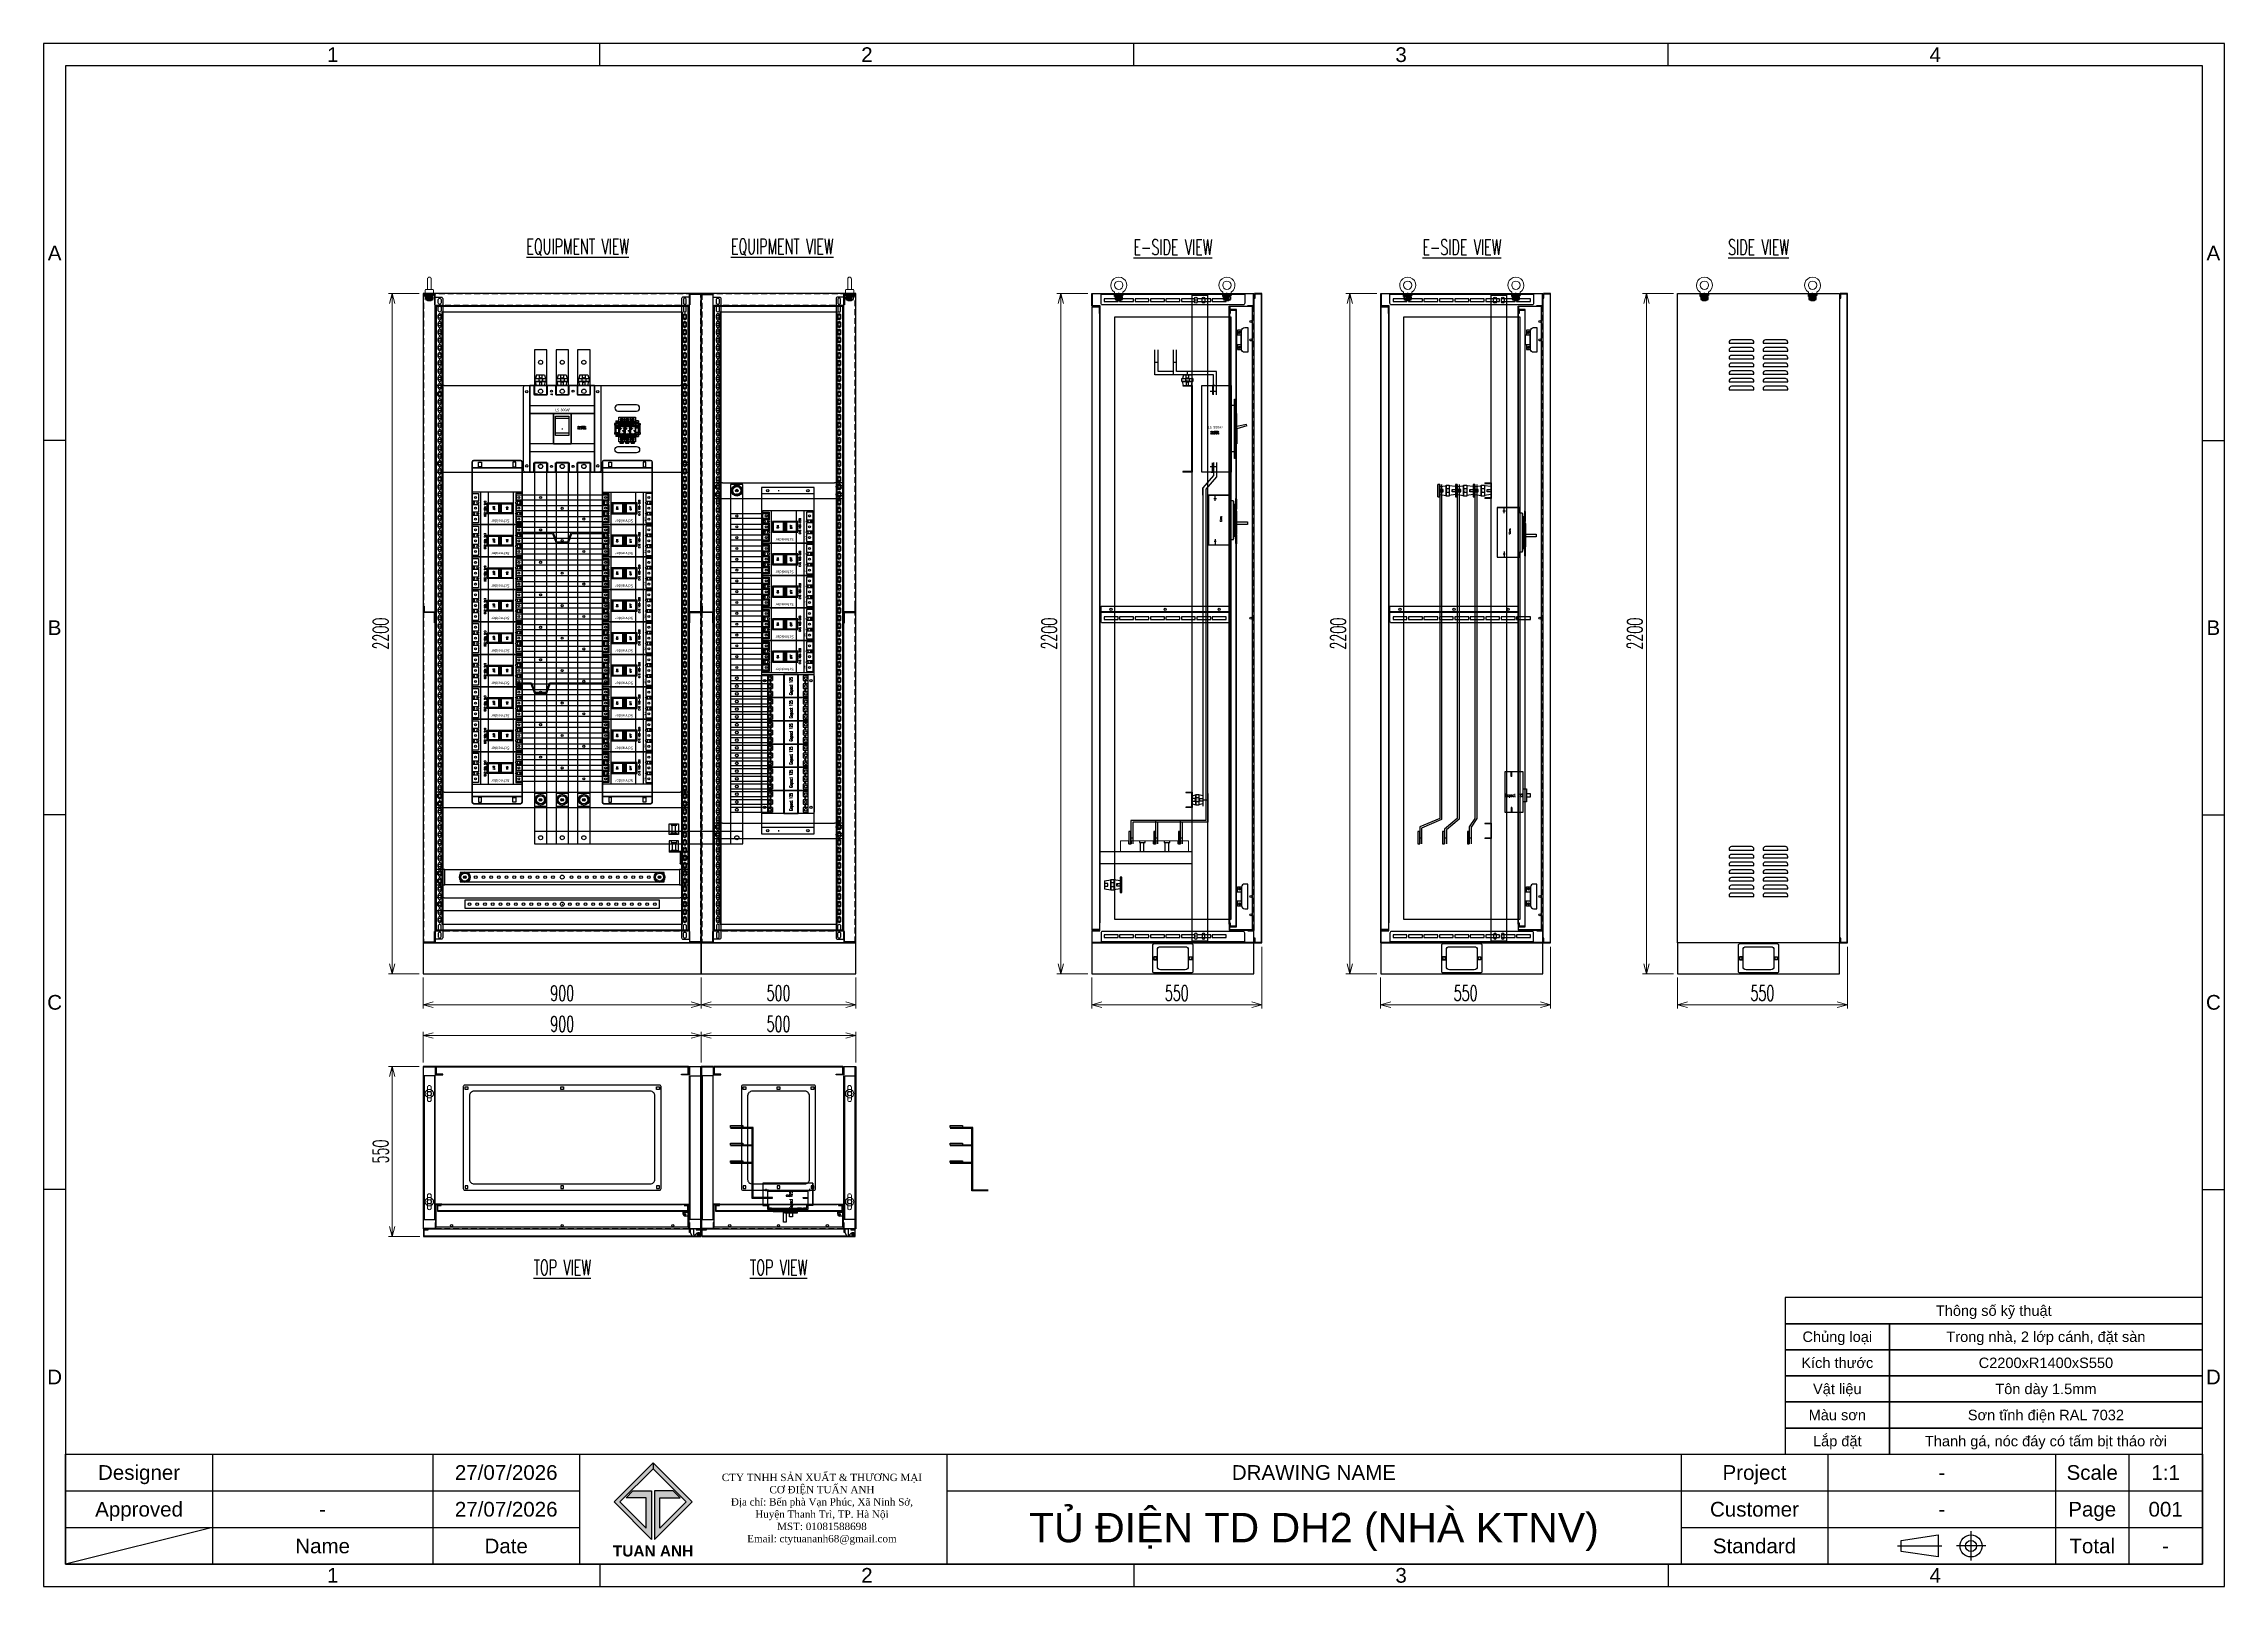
# Model space of a CAD drawing. Header units: millimetres. Extents: x 173893 to 258446, y -176540 to -123824.
# Drawn here: x 190921 to 197978, y -176540 to -171551 of the extents above; entities that cross this region are included whole.
import ezdxf
from ezdxf.enums import TextEntityAlignment as Align

# ---------------------------------------------------------------- set-up
doc = ezdxf.new("R2010")
doc.units = ezdxf.units.MM
doc.header["$LTSCALE"] = 3
for name, pattern in [('ACAD_ISO04W100', [30, 24, -3, 0, -3]), ('CACHE2', [4.7625, 3.175, -1.5875]), ('HIDDEN', [9.525, 6.35, -3.175]), ('NEW_LINE159', [0.7, 0.5, -0.2])]:
    doc.linetypes.add(name, pattern=pattern)
for name, color, linetype in [('1', 3, 'Continuous'), ('@.DM. NÉT CHÍNH', 7, 'Continuous'), ('@.HIDDEN', 8, 'HIDDEN'), ('@.TEXT', 7, 'Continuous'), ('@.VISIBLE', 7, 'Continuous'), ('centerline', 6, 'ACAD_ISO04W100'), ('dim', 7, 'Continuous'), ('DUT', 7, 'Continuous'), ('EQUIPMENT', 4, 'Continuous'), ('equipments', 2, 'Continuous'), ('Text', 7, 'Continuous'), ('Thiet bi', 7, 'Continuous')]:
    doc.layers.add(name, color=color, linetype=linetype)
for name, color, linetype, lineweight in [('FORT', 2, 'Continuous', 35), ('POINTILLE', 8, 'CACHE2', 25), ('Visible (ISO)', 7, 'Continuous', 50)]:
    doc.layers.add(name, color=color, linetype=linetype, lineweight=lineweight)
doc.styles.add('Ann_w01', font='romans.shx', dxfattribs={"width": 0.6, "bigfont": 'chineset.shx'})
doc.styles.add('Arial', font='arial.ttf')
doc.styles.add('HW_Standard', font='complex.shx', dxfattribs={"width": 0.9})
doc.styles.get("Standard").update_dxf_attribs({"font": 'arial.ttf'})
doc.styles.add('STYLE1', font='', dxfattribs={"height": 20})
doc.styles.add('Tahoma (Input Text)', font='tahoma.ttf')
doc.styles.get('STYLE1').set_extended_font_data('.VnTeknicalH')
doc.dimstyles.new('Dim 01_SC25', dxfattribs={"dimscale": 25, "dimtxt": 2, "dimasz": 1.3, "dimexe": 0.5, "dimexo": 0.5, "dimgap": 0.5, "dimtad": 1, "dimdec": 1, "dimzin": 12, "dimdsep": 46, "dimtxsty": 'Ann_w01', "dimblk": 'OPEN30', "dimcen": 1.5, "dimclrd": 6, "dimclre": 6, "dimclrt": 3, "dimadec": 1, "dimazin": 3, "dimtm": 1e-09, "dimtfac": 1, "dimtdec": 1, "dimtix": 1, "dimtmove": 0, "dimatfit": 3, "dimldrblk": 'OPEN30', "dimfxl": 1, "dimtolj": 1, "dimlwd": 0, "dimlwe": 0, "dimarcsym": 0})

# ---------------------------------------------------------------- blocks, each defined once
blk = doc.blocks.new('_Open30')
at = {"color": 0, "linetype": 'ByBlock', "lineweight": -2}
for p, q in [((-1, 0.27), (0, 0)), ((0, 0), (-1, -0.27)), ((0, 0), (-1, 0))]:
    blk.add_line(p, q, dxfattribs=at)
blk = doc.blocks.new('*D80')
at = {"layer": 'Defpoints', "color": 0, "transparency": 16777216}
for p in [(193549.5, -174758.9), (193049.5, -174858.9), (193549.5, -174858.9)]:
    blk.add_point(p, dxfattribs=at)
at = {"layer": 'dim', "color": 6, "lineweight": 0, "transparency": 16777216}
for p, q in [((193049.5, -174846.4), (193049.5, -174746.4)), ((193082, -174758.9), (193517, -174758.9)), ((193549.5, -174846.4), (193549.5, -174746.4))]:
    blk.add_line(p, q, dxfattribs=at)
at = {"layer": 'dim', "color": 6, "lineweight": 0, "transparency": 16777216, "xscale": 32.5, "yscale": 32.5, "zscale": 32.5, "rotation": 180}
blk.add_blockref('_Open30', (193049.5, -174758.9), dxfattribs=at)
at = {"layer": 'dim', "color": 6, "lineweight": 0, "transparency": 16777216, "xscale": 32.5, "yscale": 32.5, "zscale": 32.5}
blk.add_blockref('_Open30', (193549.5, -174758.9), dxfattribs=at)
at = {"layer": 'dim', "color": 3, "transparency": 16777216, "insert": (193299.5, -174721.4), "char_height": 50, "attachment_point": 5, "style": 'Ann_w01'}
blk.add_mtext('\\A1;500', dxfattribs=at)
blk = doc.blocks.new('*D73')
at = {"layer": 'Defpoints', "color": 0, "transparency": 16777216}
for p in [(195147.9, -172358.9), (195247.9, -172358.9), (195247.9, -174558.9)]:
    blk.add_point(p, dxfattribs=at)
at = {"layer": 'dim', "color": 6, "lineweight": 0, "transparency": 16777216}
for p, q in [((195235.4, -172358.9), (195135.4, -172358.9)), ((195147.9, -174526.4), (195147.9, -172391.4)), ((195235.4, -174558.9), (195135.4, -174558.9))]:
    blk.add_line(p, q, dxfattribs=at)
at = {"layer": 'dim', "color": 6, "lineweight": 0, "transparency": 16777216, "xscale": 32.5, "yscale": 32.5, "zscale": 32.5}
for p, rotation in [((195147.9, -172358.9), 90), ((195147.9, -174558.9), 270)]:
    blk.add_blockref('_Open30', p, dxfattribs=dict(at, rotation=rotation))
at = {"layer": 'dim', "color": 3, "transparency": 16777216, "insert": (195110.4, -173458.9), "char_height": 50, "attachment_point": 5, "rotation": 90, "style": 'Ann_w01'}
blk.add_mtext('\\A1;2200', dxfattribs=at)
blk = doc.blocks.new('*D74')
at = {"layer": 'Defpoints', "color": 0, "transparency": 16777216}
for p in [(195797.9, -174458.9), (195247.9, -174558.9), (195797.9, -174658.9)]:
    blk.add_point(p, dxfattribs=at)
at = {"layer": 'dim', "color": 6, "lineweight": 0, "transparency": 16777216}
for p, q in [((195797.9, -174471.4), (195797.9, -174671.4)), ((195247.9, -174571.4), (195247.9, -174671.4)), ((195280.4, -174658.9), (195765.4, -174658.9))]:
    blk.add_line(p, q, dxfattribs=at)
at = {"layer": 'dim', "color": 6, "lineweight": 0, "transparency": 16777216, "xscale": 32.5, "yscale": 32.5, "zscale": 32.5, "rotation": 180}
blk.add_blockref('_Open30', (195247.9, -174658.9), dxfattribs=at)
at = {"layer": 'dim', "color": 6, "lineweight": 0, "transparency": 16777216, "xscale": 32.5, "yscale": 32.5, "zscale": 32.5}
blk.add_blockref('_Open30', (195797.9, -174658.9), dxfattribs=at)
at = {"layer": 'dim', "color": 3, "transparency": 16777216, "insert": (195522.9, -174621.4), "char_height": 50, "attachment_point": 5, "style": 'Ann_w01'}
blk.add_mtext('\\A1;550', dxfattribs=at)
blk = doc.blocks.new('*D75')
at = {"layer": 'Defpoints', "color": 0, "transparency": 16777216}
for p in [(196108, -172358.9), (196208, -172358.9), (196208, -174558.9)]:
    blk.add_point(p, dxfattribs=at)
at = {"layer": 'dim', "color": 6, "lineweight": 0, "transparency": 16777216}
for p, q in [((196195.5, -172358.9), (196095.5, -172358.9)), ((196108, -174526.4), (196108, -172391.4)), ((196195.5, -174558.9), (196095.5, -174558.9))]:
    blk.add_line(p, q, dxfattribs=at)
at = {"layer": 'dim', "color": 6, "lineweight": 0, "transparency": 16777216, "xscale": 32.5, "yscale": 32.5, "zscale": 32.5}
for p, rotation in [((196108, -172358.9), 90), ((196108, -174558.9), 270)]:
    blk.add_blockref('_Open30', p, dxfattribs=dict(at, rotation=rotation))
at = {"layer": 'dim', "color": 3, "transparency": 16777216, "insert": (196070.5, -173458.9), "char_height": 50, "attachment_point": 5, "rotation": 90, "style": 'Ann_w01'}
blk.add_mtext('\\A1;2200', dxfattribs=at)
blk = doc.blocks.new('*D76')
at = {"layer": 'Defpoints', "color": 0, "transparency": 16777216}
for p in [(196758, -174458.9), (196208, -174558.9), (196758, -174658.9)]:
    blk.add_point(p, dxfattribs=at)
at = {"layer": 'dim', "color": 6, "lineweight": 0, "transparency": 16777216}
for p, q in [((196758, -174471.4), (196758, -174671.4)), ((196208, -174571.4), (196208, -174671.4)), ((196240.5, -174658.9), (196725.5, -174658.9))]:
    blk.add_line(p, q, dxfattribs=at)
at = {"layer": 'dim', "color": 6, "lineweight": 0, "transparency": 16777216, "xscale": 32.5, "yscale": 32.5, "zscale": 32.5, "rotation": 180}
blk.add_blockref('_Open30', (196208, -174658.9), dxfattribs=at)
at = {"layer": 'dim', "color": 6, "lineweight": 0, "transparency": 16777216, "xscale": 32.5, "yscale": 32.5, "zscale": 32.5}
blk.add_blockref('_Open30', (196758, -174658.9), dxfattribs=at)
at = {"layer": 'dim', "color": 3, "transparency": 16777216, "insert": (196483, -174621.4), "char_height": 50, "attachment_point": 5, "style": 'Ann_w01'}
blk.add_mtext('\\A1;550', dxfattribs=at)
blk = doc.blocks.new('*D77')
at = {"layer": 'Defpoints', "color": 0, "transparency": 16777216}
for p in [(193049.5, -174558.9), (193549.5, -174558.9), (193049.5, -174658.9)]:
    blk.add_point(p, dxfattribs=at)
at = {"layer": 'dim', "color": 6, "lineweight": 0, "transparency": 16777216}
for p, q in [((193049.5, -174571.4), (193049.5, -174671.4)), ((193549.5, -174571.4), (193549.5, -174671.4)), ((193517, -174658.9), (193082, -174658.9))]:
    blk.add_line(p, q, dxfattribs=at)
at = {"layer": 'dim', "color": 6, "lineweight": 0, "transparency": 16777216, "xscale": 32.5, "yscale": 32.5, "zscale": 32.5, "rotation": 180}
blk.add_blockref('_Open30', (193049.5, -174658.9), dxfattribs=at)
at = {"layer": 'dim', "color": 6, "lineweight": 0, "transparency": 16777216, "xscale": 32.5, "yscale": 32.5, "zscale": 32.5}
blk.add_blockref('_Open30', (193549.5, -174658.9), dxfattribs=at)
at = {"layer": 'dim', "color": 3, "transparency": 16777216, "insert": (193299.5, -174621.4), "char_height": 50, "attachment_point": 5, "style": 'Ann_w01'}
blk.add_mtext('\\A1;500', dxfattribs=at)
blk = doc.blocks.new('*D67')
at = {"layer": 'Defpoints', "color": 0, "transparency": 16777216}
for p in [(193049.5, -174758.9), (192149.5, -174858.9), (193049.5, -174858.9)]:
    blk.add_point(p, dxfattribs=at)
at = {"layer": 'dim', "color": 6, "lineweight": 0, "transparency": 16777216}
for p, q in [((192149.5, -174846.4), (192149.5, -174746.4)), ((192182, -174758.9), (193017, -174758.9)), ((193049.5, -174846.4), (193049.5, -174746.4))]:
    blk.add_line(p, q, dxfattribs=at)
at = {"layer": 'dim', "color": 6, "lineweight": 0, "transparency": 16777216, "xscale": 32.5, "yscale": 32.5, "zscale": 32.5, "rotation": 180}
blk.add_blockref('_Open30', (192149.5, -174758.9), dxfattribs=at)
at = {"layer": 'dim', "color": 6, "lineweight": 0, "transparency": 16777216, "xscale": 32.5, "yscale": 32.5, "zscale": 32.5}
blk.add_blockref('_Open30', (193049.5, -174758.9), dxfattribs=at)
at = {"layer": 'dim', "color": 3, "transparency": 16777216, "insert": (192599.5, -174721.4), "char_height": 50, "attachment_point": 5, "style": 'Ann_w01'}
blk.add_mtext('\\A1;900', dxfattribs=at)
blk = doc.blocks.new('*D68')
at = {"layer": 'Defpoints', "color": 0, "transparency": 16777216}
for p in [(192149.5, -174858.9), (192049.5, -175408.9), (192151, -175408.9)]:
    blk.add_point(p, dxfattribs=at)
at = {"layer": 'dim', "color": 6, "lineweight": 0, "transparency": 16777216}
for p, q in [((192137, -174858.9), (192037, -174858.9)), ((192049.5, -174891.4), (192049.5, -175376.4)), ((192138.5, -175408.9), (192037, -175408.9))]:
    blk.add_line(p, q, dxfattribs=at)
at = {"layer": 'dim', "color": 6, "lineweight": 0, "transparency": 16777216, "xscale": 32.5, "yscale": 32.5, "zscale": 32.5}
for p, rotation in [((192049.5, -174858.9), 90), ((192049.5, -175408.9), 270)]:
    blk.add_blockref('_Open30', p, dxfattribs=dict(at, rotation=rotation))
at = {"layer": 'dim', "color": 3, "transparency": 16777216, "insert": (192012, -175133.9), "char_height": 50, "attachment_point": 5, "rotation": 90, "style": 'Ann_w01'}
blk.add_mtext('\\A1;550', dxfattribs=at)
blk = doc.blocks.new('*D69')
at = {"layer": 'Defpoints', "color": 0, "transparency": 16777216}
for p in [(194213, -172358.9), (194313, -172358.9), (194313, -174558.9)]:
    blk.add_point(p, dxfattribs=at)
at = {"layer": 'dim', "color": 6, "lineweight": 0, "transparency": 16777216}
for p, q in [((194300.5, -172358.9), (194200.5, -172358.9)), ((194213, -174526.4), (194213, -172391.4)), ((194300.5, -174558.9), (194200.5, -174558.9))]:
    blk.add_line(p, q, dxfattribs=at)
at = {"layer": 'dim', "color": 6, "lineweight": 0, "transparency": 16777216, "xscale": 32.5, "yscale": 32.5, "zscale": 32.5}
for p, rotation in [((194213, -172358.9), 90), ((194213, -174558.9), 270)]:
    blk.add_blockref('_Open30', p, dxfattribs=dict(at, rotation=rotation))
at = {"layer": 'dim', "color": 3, "transparency": 16777216, "insert": (194175.5, -173458.9), "char_height": 50, "attachment_point": 5, "rotation": 90, "style": 'Ann_w01'}
blk.add_mtext('\\A1;2200', dxfattribs=at)
blk = doc.blocks.new('*D70')
at = {"layer": 'Defpoints', "color": 0, "transparency": 16777216}
for p in [(194863, -174458.9), (194313, -174558.9), (194863, -174658.9)]:
    blk.add_point(p, dxfattribs=at)
at = {"layer": 'dim', "color": 6, "lineweight": 0, "transparency": 16777216}
for p, q in [((194863, -174471.4), (194863, -174671.4)), ((194313, -174571.4), (194313, -174671.4)), ((194345.5, -174658.9), (194830.5, -174658.9))]:
    blk.add_line(p, q, dxfattribs=at)
at = {"layer": 'dim', "color": 6, "lineweight": 0, "transparency": 16777216, "xscale": 32.5, "yscale": 32.5, "zscale": 32.5, "rotation": 180}
blk.add_blockref('_Open30', (194313, -174658.9), dxfattribs=at)
at = {"layer": 'dim', "color": 6, "lineweight": 0, "transparency": 16777216, "xscale": 32.5, "yscale": 32.5, "zscale": 32.5}
blk.add_blockref('_Open30', (194863, -174658.9), dxfattribs=at)
at = {"layer": 'dim', "color": 3, "transparency": 16777216, "insert": (194588, -174621.4), "char_height": 50, "attachment_point": 5, "style": 'Ann_w01'}
blk.add_mtext('\\A1;550', dxfattribs=at)
blk = doc.blocks.new('*D71')
at = {"layer": 'Defpoints', "color": 0, "transparency": 16777216}
for p in [(192149.5, -174558.9), (193049.5, -174558.9), (192149.5, -174658.9)]:
    blk.add_point(p, dxfattribs=at)
at = {"layer": 'dim', "color": 6, "lineweight": 0, "transparency": 16777216}
for p, q in [((192149.5, -174571.4), (192149.5, -174671.4)), ((193049.5, -174571.4), (193049.5, -174671.4)), ((193017, -174658.9), (192182, -174658.9))]:
    blk.add_line(p, q, dxfattribs=at)
at = {"layer": 'dim', "color": 6, "lineweight": 0, "transparency": 16777216, "xscale": 32.5, "yscale": 32.5, "zscale": 32.5, "rotation": 180}
blk.add_blockref('_Open30', (192149.5, -174658.9), dxfattribs=at)
at = {"layer": 'dim', "color": 6, "lineweight": 0, "transparency": 16777216, "xscale": 32.5, "yscale": 32.5, "zscale": 32.5}
blk.add_blockref('_Open30', (193049.5, -174658.9), dxfattribs=at)
at = {"layer": 'dim', "color": 3, "transparency": 16777216, "insert": (192599.5, -174621.4), "char_height": 50, "attachment_point": 5, "style": 'Ann_w01'}
blk.add_mtext('\\A1;900', dxfattribs=at)
blk = doc.blocks.new('*D72')
at = {"layer": 'Defpoints', "color": 0, "transparency": 16777216}
for p in [(192049.5, -172358.9), (192149.5, -172358.9), (192149.5, -174558.9)]:
    blk.add_point(p, dxfattribs=at)
at = {"layer": 'dim', "color": 6, "lineweight": 0, "transparency": 16777216}
for p, q in [((192137, -172358.9), (192037, -172358.9)), ((192049.5, -174526.4), (192049.5, -172391.4)), ((192137, -174558.9), (192037, -174558.9))]:
    blk.add_line(p, q, dxfattribs=at)
at = {"layer": 'dim', "color": 6, "lineweight": 0, "transparency": 16777216, "xscale": 32.5, "yscale": 32.5, "zscale": 32.5}
for p, rotation in [((192049.5, -172358.9), 90), ((192049.5, -174558.9), 270)]:
    blk.add_blockref('_Open30', p, dxfattribs=dict(at, rotation=rotation))
at = {"layer": 'dim', "color": 3, "transparency": 16777216, "insert": (192012, -173458.9), "char_height": 50, "attachment_point": 5, "rotation": 90, "style": 'Ann_w01'}
blk.add_mtext('\\A1;2200', dxfattribs=at)
blk = doc.blocks.new('*U32')
at = {"color": 252}
for p, q in [((15, 25), (-15, 25)), ((-5.5, 30), (-5.5, 5)), ((5.5, 30), (5.5, 5))]:
    blk.add_line(p, q, dxfattribs=at)
at = {"color": 1}
blk.add_lwpolyline([(15, 0), (-15, 0), (-15, 35), (15, 35)], close=True, dxfattribs=at)
at = {"color": 252}
for points in [[(9, 35), (9, 30), (-9, 30), (-9, 35)], [(9, 0), (9, 5), (-9, 5), (-9, 0)]]:
    blk.add_lwpolyline(points, dxfattribs=at)
blk = doc.blocks.new('*U31')
at = {"color": 240, "lineweight": 5}
blk.add_line((-110, 0), (-110, 35), dxfattribs=at)
at = {"color": 1, "lineweight": 5}
for p, q in [((-110, 35), (-85, 35)), ((110, 0), (-110, 0)), ((-75, 35), (-5, 35)), ((5, 35), (75, 35)), ((85, 35), (110, 35)), ((110, 35), (110, 0))]:
    blk.add_line(p, q, dxfattribs=at)
at = {"color": 252, "lineweight": 5}
for p, q in [((-85, 35), (-85, 25)), ((-85, 25), (-75, 25)), ((-75, 35), (-75, 25)), ((-5, 35), (-5, 25)), ((-5, 25), (5, 25)), ((5, 35), (5, 25)), ((75, 35), (75, 25)), ((75, 25), (85, 25)), ((85, 35), (85, 25))]:
    blk.add_line(p, q, dxfattribs=at)
at = {"color": 252}
for p, q in [((-49, 35), (-49, 30)), ((-49, 30), (-31, 30)), ((-45.5, 0), (-45.5, 30)), ((-34.5, 0), (-34.5, 30)), ((-31, 30), (-31, 35)), ((31, 35), (31, 30)), ((31, 30), (49, 30)), ((34.5, 0), (34.5, 30)), ((34.5, 4), (34.5, 30)), ((45.5, 0), (45.5, 30)), ((45.5, 0), (45.5, 30)), ((49, 30), (49, 35))]:
    blk.add_line(p, q, dxfattribs=at)
blk = doc.blocks.new('Standard ISO')
at = {"color": 6}
for p, q in [((-6, 0), (0, 0)), ((6, 0), (2, 0)), ((4, -2), (4, 2))]:
    blk.add_line(p, q, dxfattribs=at)
blk.add_lwpolyline([(-0.5, 1.5), (-0.5, -1.5), (-5.5, -0.75), (-5.5, 0.75), (-0.5, 1.5)])
for radius in [1.5, 0.75]:
    blk.add_circle((4, 0), radius)
blk = doc.blocks.new('A$C4dbb82d6')
at = {"layer": '@.VISIBLE'}
h = blk.add_hatch(color=30, dxfattribs=at)
h.dxf.hatch_style = 1
h.paths.add_polyline_path([(0.21, 4.97), (3.62, 1.56), (3.62, 5.97), (1.92, 5.97), (1.3, 5.35), (3.12, 5.35), (3.12, 2.59), (0.74, 4.97), (3.75, 7.98), (3.75, 8.51)])
h = blk.add_hatch(color=150, dxfattribs=at)
h.dxf.hatch_style = 1
h.paths.add_polyline_path([(6.76, 4.97), (4.37, 2.59), (4.37, 5.35), (6.2, 5.35), (5.58, 5.97), (3.88, 5.97), (3.88, 1.56), (7.29, 4.97), (3.75, 8.51), (3.75, 7.98)])
at = {"layer": '@.VISIBLE', "color": 30}
blk.add_lwpolyline([(3.62, 5.97), (3.62, 1.56), (0.21, 4.97), (3.75, 8.51), (3.75, 7.98), (0.74, 4.97), (3.12, 2.59), (3.12, 5.35), (1.3, 5.35), (1.92, 5.97)], close=True, dxfattribs=at)
at = {"layer": '@.VISIBLE', "color": 150}
blk.add_lwpolyline([(3.88, 5.97), (3.88, 1.56), (7.29, 4.97), (3.75, 8.51), (3.75, 7.98), (6.76, 4.97), (4.37, 2.59), (4.37, 5.35), (6.2, 5.35), (5.58, 5.97)], close=True, dxfattribs=at)
at = {"layer": '@.VISIBLE', "color": 30, "insert": (3.75, 0.51), "char_height": 1, "attachment_point": 5, "style": 'Ann_w01'}
blk.add_mtext_dynamic_manual_height_columns('{\\fArial|b1|i0|c0|p34;\\W1;TUAN ANH}', width=7.5, gutter_width=49.6, heights=[0], dxfattribs=at)
blk = doc.blocks.new('KHUNG BAN VE (Made by Tung)')
at = {"layer": '@.VISIBLE', "color": 8}
for p, q in [((75.75, 207), (75.75, 210)), ((148.5, 207), (148.5, 210)), ((221.25, 207), (221.25, 210)), ((3, 156), (0, 156)), ((294, 156), (297, 156)), ((3, 105), (0, 105)), ((294, 105), (297, 105)), ((3, 54), (0, 54)), ((294, 54), (297, 54)), ((23, 18), (23, 3)), ((53, 18), (53, 3)), ((73, 18), (73, 3)), ((123, 18), (123, 3)), ((223, 18), (223, 3)), ((243, 18), (243, 3)), ((274, 18), (274, 3)), ((284, 18), (284, 3)), ((3, 13), (73, 13)), ((123, 13), (294, 13)), ((3, 8), (73, 8)), ((23, 8), (3, 3)), ((223, 8), (294, 8)), ((75.75, 3), (75.75, 0)), ((148.5, 3), (148.5, 0)), ((221.25, 3), (221.25, 0))]:
    blk.add_line(p, q, dxfattribs=at)
for points in [[(0, 0), (297, 0), (297, 210), (0, 210)], [(3, 3), (294, 3), (294, 207), (3, 207)], [(3, 18), (294, 18), (294, 3), (3, 3)]]:
    blk.add_lwpolyline(points, close=True, dxfattribs=at)
at = {"xscale": 1.5, "yscale": 1.5, "zscale": 1.5}
blk.add_blockref('A$C4dbb82d6', (77.375, 4.041), dxfattribs=at)
blk.add_blockref('Standard ISO', (258.5, 5.5))
at = {"layer": '@.TEXT', "color": 1, "style": 'Arial'}
for s, p in [('1', (39.375, 208.5)), ('2', (112.125, 208.5)), ('3', (184.875, 208.5)), ('4', (257.625, 208.5)), ('A', (1.5, 181.5)), ('A', (295.5, 181.5)), ('B', (1.5, 130.5)), ('B', (295.5, 130.5)), ('C', (1.5, 79.5)), ('C', (295.5, 79.5)), ('D', (1.5, 28.5)), ('D', (295.5, 28.5)), ('27/07/2026', (63, 15.5)), ('27/07/2026', (63, 10.5)), ('1', (39.375, 1.5)), ('2', (112.125, 1.5)), ('3', (184.875, 1.5)), ('4', (257.625, 1.5))]:
    blk.add_text(s, height=2, dxfattribs=at).set_placement(p, align=Align.MIDDLE_CENTER)
at = {"layer": '@.TEXT', "color": 2, "style": 'Arial'}
for s, p in [('Designer', (13, 15.5)), ('DRAWING NAME', (173, 15.5)), ('Project', (233, 15.5)), ('Scale', (279, 15.5)), ('Approved', (13, 10.5)), ('Customer', (233, 10.5)), ('Page', (279, 10.5)), ('Name', (38, 5.5)), ('Date', (63, 5.5)), ('Standard', (233, 5.5)), ('Total', (279, 5.5))]:
    blk.add_text(s, height=2, dxfattribs=at).set_placement(p, align=Align.MIDDLE_CENTER)
at = {"layer": '@.TEXT', "color": 1, "style": 'Arial'}
for tag, height, p in [('DESIGNER_NAME', 2, (38, 15.5)), ('PROJECT_CODE', 2, (258.5, 15.5)), ('SCALE', 2, (289, 15.5)), ('APPROVED_NAME', 2, (38, 10.5)), ('DRAWING_NAME', 4, (173, 8)), ('CUSTOMER_NAME', 2, (258.5, 10.5)), ('PAGE', 2, (289, 10.5)), ('TOTAL', 2, (289, 5.5))]:
    blk.add_attdef(tag, text='', height=height, dxfattribs=at).set_placement(p, align=Align.MIDDLE_CENTER)
at = {"layer": '@.VISIBLE', "color": 30, "insert": (106, 10.5), "char_height": 1, "attachment_point": 5, "style": 'Ann_w01'}
blk.add_mtext_dynamic_manual_height_columns('{\\fTimes New Roman|b0|i0|c0|p18;\\W1;CTY TNHH SẢN XUẤT & THƯƠNG MẠI CƠ ĐIỆN TUẤN ANH\\PĐịa chỉ: Bến phà Vạn Phúc, Xã Ninh Sở, Huyện Thanh Trì, TP. Hà Nội\\PMST: 01081588698\\PEmail: ctytuananh68@gmail.com}', width=28.70976, gutter_width=99.197, heights=[0], dxfattribs=at)
blk = doc.blocks.new('Bảng thông số (Made by Tung)')
at = {"color": 8}
for points in [[(-80, 25), (0, 25), (0, 30), (-80, 30)], [(-80, 20), (-60, 20), (-60, 25), (-80, 25)], [(-60, 20), (0, 20), (0, 25), (-60, 25)], [(-80, 15), (-60, 15), (-60, 20), (-80, 20)], [(-60, 15), (0, 15), (0, 20), (-60, 20)], [(-80, 10), (-60, 10), (-60, 15), (-80, 15)], [(-60, 10), (0, 10), (0, 15), (-60, 15)], [(-80, 5), (-60, 5), (-60, 10), (-80, 10)], [(-60, 5), (0, 5), (0, 10), (-60, 10)], [(-80, 0), (-60, 0), (-60, 5), (-80, 5)], [(-60, 0), (0, 0), (0, 5), (-60, 5)]]:
    blk.add_lwpolyline(points, close=True, dxfattribs=at)
at = {"color": 4, "style": 'Arial'}
for tag, p in [('FORM', (-30, 22.5)), ('SIZE', (-30, 17.5)), ('MATERIAL', (-30, 12.5)), ('PAINTING', (-30, 7.5)), ('ASSEMBLY', (-30, 2.5))]:
    blk.add_attdef(tag, text='', height=2, dxfattribs=at).set_placement(p, align=Align.MIDDLE_CENTER)
at = {"layer": '@.TEXT', "color": 1, "style": 'Arial'}
blk.add_text('Thông số kỹ thuật', height=2, dxfattribs=at).set_placement((-40, 27.5), align=Align.MIDDLE_CENTER)
at = {"layer": '@.TEXT', "color": 2, "style": 'Arial'}
for s, p in [('Chủng loại', (-70, 22.5)), ('Kích thước', (-70, 17.5)), ('Vật liệu', (-70, 12.5)), ('Màu sơn', (-70, 7.5)), ('Lắp đặt', (-70, 2.5))]:
    blk.add_text(s, height=2, dxfattribs=at).set_placement(p, align=Align.MIDDLE_CENTER)
blk = doc.blocks.new('HM12_COTE')
at = {"layer": 'FORT'}
for p, q in [((-11, 9.2), (-9.5, 10)), ((-11, 0.8), (-11, 9.2)), ((-9.5, 0), (-11, 0.8)), ((9.5, 10), (-9.5, 10)), ((-9.5, 0), (9.5, 0)), ((-5.5, 0.8), (-5.5, 9.2)), ((5.5, 0.8), (5.5, 9.2)), ((11, 9.2), (9.5, 10)), ((9.5, 0), (11, 0.8)), ((11, 0.8), (11, 9.2))]:
    blk.add_line(p, q, dxfattribs=at)
for centre, radius, start, end in [((-8.2, 5.1), 4.86, 55.61585, 124.38415), ((-8.2, 4.9), 4.86, 235.61585, 304.38415), ((0, -8.2), 18.2, 72.4121, 107.5879), ((0, 18.2), 18.2, 252.4121, 287.5879), ((8.2, 5.1), 4.86, 55.61585, 124.38415), ((8.2, 4.9), 4.86, 235.61585, 304.38415)]:
    blk.add_arc(centre, radius, start, end, dxfattribs=at)
blk = doc.blocks.new('CALE_M12_IPN')
at = {"layer": 'FORT'}
for p, q in [((-13.5, 3.61), (13.5, 3.61)), ((-13.5, -1.89), (-13.5, 3.61)), ((13.5, 1.89), (-13.5, -1.89)), ((13.5, 3.61), (13.5, 1.89))]:
    blk.add_line(p, q, dxfattribs=at)
at = {"layer": 'POINTILLE'}
for p, q in [((-7, 3.61), (-7, -0.98)), ((7, 3.61), (7, 0.98))]:
    blk.add_line(p, q, dxfattribs=at)
blk = doc.blocks.new('RONDELLE_M12')
at = {"layer": 'FORT'}
blk.add_lwpolyline([(-13.5, 2.5), (-13.5, 0), (13.5, 0), (13.5, 2.5)], close=True, dxfattribs=at)
at = {"layer": 'POINTILLE'}
for p, q in [((-7, 0), (-7, 2.5)), ((7, 0), (7, 2.5))]:
    blk.add_line(p, q, dxfattribs=at)
blk = doc.blocks.new('Oval 20x9')
at = {"layer": '@.VISIBLE', "color": 2}
blk.add_lwpolyline([(-5.5, -4.5), (5.5, -4.5, 0.414214), (10, 0), (10, 0, 0.414214), (5.5, 4.5), (-5.5, 4.5, 0.414214), (-10, 0), (-10, 0, 0.414214)], format="xyb", close=True, dxfattribs=at)
blk = doc.blocks.new('45GRTH')
at = {"color": 252}
for p, q in [((192527, -161261), (192531.9, -161261)), ((192529.5, -161263.5), (192529.5, -161258.6)), ((192597, -161261), (192601.9, -161261)), ((192599.5, -161263.5), (192599.5, -161258.6)), ((192667, -161261), (192671.9, -161261)), ((192669.5, -161263.5), (192669.5, -161258.6))]:
    blk.add_line(p, q, dxfattribs=at)
at = {"color": 1}
for points in [[(192514.3, -161269.8), (192529.5, -161278.5), (192544.6, -161269.8), (192544.6, -161252.3), (192529.5, -161243.5), (192514.3, -161252.3)], [(192584.3, -161269.8), (192599.5, -161278.5), (192614.6, -161269.8), (192614.6, -161252.3), (192599.5, -161243.5), (192584.3, -161252.3)], [(192654.3, -161269.8), (192669.5, -161278.5), (192684.6, -161269.8), (192684.6, -161252.3), (192669.5, -161243.5), (192654.3, -161252.3)]]:
    blk.add_lwpolyline(points, close=True, dxfattribs=at)
for centre, radius in [((192529.5, -161261), 17.5), ((192599.5, -161261), 17.5), ((192669.5, -161261), 17.5), ((192529.5, -161261), 13), ((192529.5, -161261), 4.37), ((192599.5, -161261), 13), ((192599.5, -161261), 4.37), ((192669.5, -161261), 13), ((192669.5, -161261), 4.37)]:
    blk.add_circle(centre, radius, dxfattribs=at)
at = {"layer": '@.HIDDEN', "linetype": 'HIDDEN'}
for p, q in [((192598, -161261), (192601, -161261)), ((192599.5, -161259.5), (192599.5, -161262.5))]:
    blk.add_line(p, q, dxfattribs=at)
at = {"color": 1, "width": 30.098, "attachment_point": 5, "rotation": 90}
for s, insert, char_height in [('{\\fTahoma|b0|i0|c0|p34;M8}', (192526.8, -161261), 1.5), ('{\\fTahoma|b0|i0|c0|p34;S35}', (192538.7, -161261), 3), ('{\\fTahoma|b0|i0|c0|p34;M8}', (192596.8, -161261), 1.5), ('{\\fTahoma|b0|i0|c0|p34;S35}', (192608.7, -161261), 3), ('{\\fTahoma|b0|i0|c0|p34;M8}', (192666.8, -161261), 1.5), ('{\\fTahoma|b0|i0|c0|p34;S35}', (192678.7, -161261), 3)]:
    blk.add_mtext(s, dxfattribs=dict(at, insert=insert, char_height=char_height))
blk = doc.blocks.new('DFGTY53QT')
at = {"color": 1}
for p, q in [((195438.9, -160248), (195459.4, -160245)), ((195438.9, -160248), (195438.9, -160274)), ((195459.4, -160278.5), (195459.4, -160243.5)), ((195459.4, -160243.5), (195469.4, -160243.5)), ((195459.4, -160243.5), (195459.4, -160278.5)), ((195459.4, -160245), (195459.4, -160277)), ((195469.4, -160255), (195459.4, -160255)), ((195469.4, -160243.5), (195469.4, -160278.5)), ((195469.4, -160245), (195469.4, -160277)), ((195489.9, -160248), (195469.4, -160245)), ((195489.9, -160248), (195489.9, -160274)), ((195495.9, -160248), (195516.4, -160245)), ((195495.9, -160248), (195495.9, -160274)), ((195516.4, -160278.5), (195516.4, -160243.5)), ((195516.4, -160243.5), (195526.4, -160243.5)), ((195516.4, -160243.5), (195516.4, -160278.5)), ((195516.4, -160245), (195516.4, -160277)), ((195526.4, -160255), (195516.4, -160255)), ((195526.4, -160243.5), (195526.4, -160278.5)), ((195526.4, -160245), (195526.4, -160277)), ((195546.9, -160248), (195526.4, -160245)), ((195546.9, -160248), (195546.9, -160274)), ((195552.9, -160248), (195573.4, -160245)), ((195552.9, -160248), (195552.9, -160274)), ((195573.4, -160278.5), (195573.4, -160243.5)), ((195573.4, -160243.5), (195583.4, -160243.5)), ((195573.4, -160243.5), (195573.4, -160278.5)), ((195573.4, -160245), (195573.4, -160277)), ((195583.4, -160255), (195573.4, -160255)), ((195583.4, -160243.5), (195583.4, -160278.5)), ((195583.4, -160245), (195583.4, -160277)), ((195603.9, -160248), (195583.4, -160245)), ((195603.9, -160248), (195603.9, -160274)), ((195438.9, -160274), (195459.4, -160277)), ((195469.4, -160267), (195459.4, -160267)), ((195469.4, -160278.5), (195459.4, -160278.5)), ((195489.9, -160274), (195469.4, -160277)), ((195495.9, -160274), (195516.4, -160277)), ((195526.4, -160267), (195516.4, -160267)), ((195526.4, -160278.5), (195516.4, -160278.5)), ((195546.9, -160274), (195526.4, -160277)), ((195552.9, -160274), (195573.4, -160277)), ((195583.4, -160267), (195573.4, -160267)), ((195583.4, -160278.5), (195573.4, -160278.5)), ((195603.9, -160274), (195583.4, -160277))]:
    blk.add_line(p, q, dxfattribs=at)
at = {"color": 4, "linetype": 'Continuous'}
for points in [[(195432.9, -160281), (195432.9, -160281), (195432.9, -160241), (195432.9, -160241)], [(195432.9, -160281), (195438.9, -160281), (195438.9, -160241), (195432.9, -160241)]]:
    blk.add_lwpolyline(points, close=True, dxfattribs=at)
at = {"color": 1}
for points in [[(195438.9, -160257), (195438.9, -160265), (195449.9, -160265), (195449.9, -160257)], [(195489.9, -160257), (195489.9, -160265), (195478.9, -160265), (195478.9, -160257)], [(195495.9, -160257), (195495.9, -160265), (195506.9, -160265), (195506.9, -160257)], [(195546.9, -160257), (195546.9, -160265), (195535.9, -160265), (195535.9, -160257)], [(195552.9, -160257), (195552.9, -160265), (195563.9, -160265), (195563.9, -160257)], [(195603.9, -160257), (195603.9, -160265), (195592.9, -160265), (195592.9, -160257)]]:
    blk.add_lwpolyline(points, close=True, dxfattribs=at)
at = {"color": 2, "linetype": 'Continuous'}
blk.add_lwpolyline([(195489.9, -160281), (195495.9, -160281), (195495.9, -160241), (195489.9, -160241)], close=True, dxfattribs=at)
at = {"color": 1, "linetype": 'Continuous'}
blk.add_lwpolyline([(195546.9, -160281), (195552.9, -160281), (195552.9, -160241), (195546.9, -160241)], close=True, dxfattribs=at)
at = {"layer": '@.VISIBLE'}
for p, q in [((195585.4, -160236), (195585.4, -160237.5)), ((195605.4, -160248.5), (195603.9, -160248.5)), ((195585.4, -160284.5), (195585.4, -160286)), ((195605.4, -160273.5), (195603.9, -160273.5))]:
    blk.add_line(p, q, dxfattribs=at)
for points in [[(195585.4, -160236), (195605.4, -160236), (195605.4, -160286), (195585.4, -160286)], [(195585.4, -160237.5), (195603.9, -160237.5), (195603.9, -160284.5), (195585.4, -160284.5)]]:
    blk.add_lwpolyline(points, dxfattribs=at)
at = {"color": 1, "width": 30.098, "attachment_point": 5, "rotation": 270}
for s, insert, char_height in [('{\\fTahoma|b0|i0|c0|p34;S51}', (195464.6, -160261), 3), ('{\\fTahoma|b0|i0|c0|p34;S51}', (195521.6, -160261), 3), ('{\\fTahoma|b0|i0|c0|p34;S51}', (195578.6, -160261), 3), ('{\\fTahoma|b0|i0|c0|p34;M8}', (195447.3, -160261), 1.5), ('{\\fTahoma|b0|i0|c0|p34;M8}', (195481.6, -160261), 1.5), ('{\\fTahoma|b0|i0|c0|p34;M8}', (195504.3, -160261), 1.5), ('{\\fTahoma|b0|i0|c0|p34;M8}', (195538.6, -160261), 1.5), ('{\\fTahoma|b0|i0|c0|p34;M8}', (195561.3, -160261), 1.5), ('{\\fTahoma|b0|i0|c0|p34;M8}', (195595.6, -160261), 1.5)]:
    blk.add_mtext(s, dxfattribs=dict(at, insert=insert, char_height=char_height))
blk = doc.blocks.new('GRT4T')
at = {"color": 1}
for p, q in [((194637.5, -168365.8), (194650, -168362.8)), ((194637.5, -168365.8), (194637.5, -168391.8)), ((194650, -168361.3), (194650, -168396.3)), ((194650, -168361.3), (194660, -168361.3)), ((194650, -168396.3), (194650, -168361.3)), ((194650, -168362.8), (194650, -168394.8)), ((194660, -168372.8), (194650, -168372.8)), ((194660, -168361.3), (194660, -168396.3)), ((194672.5, -168365.8), (194660, -168362.8)), ((194660, -168362.8), (194660, -168394.8)), ((194672.5, -168365.8), (194672.5, -168391.8)), ((194637.5, -168391.8), (194650, -168394.8)), ((194660, -168384.8), (194650, -168384.8)), ((194660, -168396.3), (194650, -168396.3)), ((194672.5, -168391.8), (194660, -168394.8))]:
    blk.add_line(p, q, dxfattribs=at)
for points in [[(194637.5, -168374.8), (194637.5, -168382.8), (194648.5, -168382.8), (194648.5, -168374.8)], [(194672.5, -168374.8), (194672.5, -168382.8), (194661.5, -168382.8), (194661.5, -168374.8)]]:
    blk.add_lwpolyline(points, close=True, dxfattribs=at)
at = {"layer": '@.VISIBLE'}
for p, q in [((194637.5, -168366.3), (194636, -168366.3)), ((194637.5, -168391.3), (194636, -168391.3))]:
    blk.add_line(p, q, dxfattribs=at)
at = {"color": 1, "width": 30.098, "attachment_point": 5, "rotation": 270}
for s, insert, char_height in [('{\\fTahoma|b0|i0|c0|p34;M8}', (194646.1, -168378.8), 1.5), ('{\\fTahoma|b0|i0|c0|p34;S35}', (194654.8, -168378.8), 3), ('{\\fTahoma|b0|i0|c0|p34;M8}', (194663.9, -168378.8), 1.5)]:
    blk.add_mtext(s, dxfattribs=dict(at, insert=insert, char_height=char_height))

msp = doc.modelspace()

# ---------------------------------------------------------------- hatches: boundary and pattern name
h = msp.add_hatch()
h.set_pattern_fill('ANSI31', color=1, scale=10)
h.set_pattern_definition([(45, (193851.8053, -169975.124), (-0.8838835, 0.8838835), [])])
h.paths.add_polyline_path([(194774.98, -172892.2), (194776.74, -172892.2), (194776.74, -172700.83), (194774.98, -172700.83)])
h.paths.add_polyline_path([(194780.74, -172734.51), (194778.98, -172734.51), (194778.98, -172747.38), (194780.74, -172747.38)])
h.paths.add_polyline_path([(194778.98, -172860.21), (194780.74, -172860.21), (194780.74, -172747.38), (194778.98, -172747.38)])
at = {"layer": 'Thiet bi'}
for points in [[(192403.02, -173038.88), (192393.02, -173038.88), (192393.02, -173067.88), (192403.02, -173067.88)], [(192795.94, -173038.88), (192805.94, -173038.88), (192805.94, -173067.88), (192795.94, -173067.88)], [(193315.44, -173098.88), (193325.44, -173098.88), (193325.44, -173127.88), (193315.44, -173127.88)], [(192403.02, -173143.88), (192393.02, -173143.88), (192393.02, -173172.88), (192403.02, -173172.88)], [(192795.94, -173143.88), (192805.94, -173143.88), (192805.94, -173172.88), (192795.94, -173172.88)], [(193315.44, -173203.88), (193325.44, -173203.88), (193325.44, -173232.88), (193315.44, -173232.88)], [(192403.02, -173248.88), (192393.02, -173248.88), (192393.02, -173277.88), (192403.02, -173277.88)], [(192795.94, -173248.88), (192805.94, -173248.88), (192805.94, -173277.88), (192795.94, -173277.88)], [(193315.44, -173308.88), (193325.44, -173308.88), (193325.44, -173337.88), (193315.44, -173337.88)], [(192403.02, -173353.88), (192393.02, -173353.88), (192393.02, -173382.88), (192403.02, -173382.88)], [(192795.94, -173353.88), (192805.94, -173353.88), (192805.94, -173382.88), (192795.94, -173382.88)], [(193315.44, -173413.88), (193325.44, -173413.88), (193325.44, -173442.88), (193315.44, -173442.88)], [(192403.02, -173458.88), (192393.02, -173458.88), (192393.02, -173487.88), (192403.02, -173487.88)], [(192795.94, -173458.88), (192805.94, -173458.88), (192805.94, -173487.88), (192795.94, -173487.88)], [(193315.44, -173518.88), (193325.44, -173518.88), (193325.44, -173547.88), (193315.44, -173547.88)], [(192403.02, -173563.88), (192393.02, -173563.88), (192393.02, -173592.88), (192403.02, -173592.88)], [(192795.94, -173563.88), (192805.94, -173563.88), (192805.94, -173592.88), (192795.94, -173592.88)], [(192403.02, -173668.88), (192393.02, -173668.88), (192393.02, -173697.88), (192403.02, -173697.88)], [(192795.94, -173668.88), (192805.94, -173668.88), (192805.94, -173697.88), (192795.94, -173697.88)], [(192403.02, -173773.88), (192393.02, -173773.88), (192393.02, -173802.88), (192403.02, -173802.88)], [(192795.94, -173773.88), (192805.94, -173773.88), (192805.94, -173802.88), (192795.94, -173802.88)], [(192403.02, -173878.88), (192393.02, -173878.88), (192393.02, -173907.88), (192403.02, -173907.88)], [(192795.94, -173878.88), (192805.94, -173878.88), (192805.94, -173907.88), (192795.94, -173907.88)]]:
    msp.add_hatch(color=8, dxfattribs=at).paths.add_polyline_path(points)

# ---------------------------------------------------------------- linework, layer by layer
at = {"color": 1}
for p, q in [((194807.96, -172361.88), (194342.96, -172361.88)), ((195742.92, -172361.88), (195277.92, -172361.88)), ((192507.48, -172656.38), (192507.48, -172685.88)), ((192551.48, -172656.38), (192507.48, -172656.38)), ((192511.98, -172643.88), (192511.98, -172633.88)), ((192511.98, -172633.88), (192546.98, -172633.88)), ((192511.98, -172643.88), (192546.98, -172643.88)), ((192546.98, -172643.88), (192511.98, -172643.88)), ((192516.48, -172621.38), (192513.48, -172633.88)), ((192513.48, -172633.88), (192545.48, -172633.88)), ((192513.48, -172643.88), (192545.48, -172643.88)), ((192516.48, -172656.38), (192513.48, -172643.88)), ((192516.48, -172621.38), (192542.48, -172621.38)), ((192516.48, -172656.38), (192542.48, -172656.38)), ((192523.48, -172633.88), (192523.48, -172643.88)), ((192535.48, -172633.88), (192535.48, -172643.88)), ((192542.48, -172621.38), (192545.48, -172633.88)), ((192542.48, -172656.38), (192545.48, -172643.88)), ((192546.98, -172633.88), (192546.98, -172643.88)), ((192551.48, -172685.88), (192551.48, -172656.38)), ((192621.48, -172656.38), (192577.48, -172656.38)), ((192577.48, -172656.38), (192577.48, -172685.88)), ((192581.98, -172643.88), (192581.98, -172633.88)), ((192581.98, -172633.88), (192616.98, -172633.88)), ((192581.98, -172643.88), (192616.98, -172643.88)), ((192616.98, -172643.88), (192581.98, -172643.88)), ((192586.48, -172621.38), (192583.48, -172633.88)), ((192583.48, -172633.88), (192615.48, -172633.88)), ((192583.48, -172643.88), (192615.48, -172643.88)), ((192586.48, -172656.38), (192583.48, -172643.88)), ((192586.48, -172621.38), (192612.48, -172621.38)), ((192586.48, -172656.38), (192612.48, -172656.38)), ((192593.48, -172633.88), (192593.48, -172643.88)), ((192605.48, -172633.88), (192605.48, -172643.88)), ((192612.48, -172621.38), (192615.48, -172633.88)), ((192612.48, -172656.38), (192615.48, -172643.88)), ((192616.98, -172633.88), (192616.98, -172643.88)), ((192621.48, -172685.88), (192621.48, -172656.38)), ((192647.48, -172656.38), (192647.48, -172685.88)), ((192691.48, -172656.38), (192647.48, -172656.38)), ((192651.98, -172643.88), (192651.98, -172633.88)), ((192651.98, -172633.88), (192686.98, -172633.88)), ((192651.98, -172643.88), (192686.98, -172643.88)), ((192686.98, -172643.88), (192651.98, -172643.88)), ((192656.48, -172621.38), (192653.48, -172633.88)), ((192653.48, -172633.88), (192685.48, -172633.88)), ((192653.48, -172643.88), (192685.48, -172643.88)), ((192656.48, -172656.38), (192653.48, -172643.88)), ((192656.48, -172621.38), (192682.48, -172621.38)), ((192656.48, -172656.38), (192682.48, -172656.38)), ((192663.48, -172633.88), (192663.48, -172643.88)), ((192675.48, -172633.88), (192675.48, -172643.88)), ((192682.48, -172621.38), (192685.48, -172633.88)), ((192682.48, -172656.38), (192685.48, -172643.88)), ((192686.98, -172633.88), (192686.98, -172643.88)), ((192691.48, -172685.88), (192691.48, -172656.38)), ((194604.96, -172643.88), (194604.96, -172633.88)), ((194604.96, -172633.88), (194639.96, -172633.88)), ((194604.96, -172643.88), (194639.96, -172643.88)), ((194639.96, -172643.88), (194604.96, -172643.88)), ((194609.46, -172621.38), (194606.46, -172633.88)), ((194606.46, -172633.88), (194638.46, -172633.88)), ((194606.46, -172643.88), (194638.46, -172643.88)), ((194609.46, -172656.38), (194606.46, -172643.88)), ((194609.46, -172621.38), (194635.46, -172621.38)), ((194609.46, -172656.38), (194635.46, -172656.38)), ((194616.46, -172633.88), (194616.46, -172643.88)), ((194628.46, -172633.88), (194628.46, -172643.88)), ((194635.46, -172621.38), (194638.46, -172633.88)), ((194635.46, -172656.38), (194638.46, -172643.88)), ((194639.96, -172633.88), (194639.96, -172643.88)), ((194695.87, -172674.88), (194711.49, -172674.88)), ((194699.81, -172656.38), (194706.48, -172656.38)), ((194710.98, -172656.38), (194703.98, -172656.38)), ((194703.98, -172656.38), (194703.98, -172685.88)), ((192507.48, -172685.88), (192551.48, -172685.88)), ((192577.48, -172685.88), (192621.48, -172685.88)), ((192647.48, -172685.88), (192691.48, -172685.88)), ((194774.98, -172700.83), (194774.98, -172892.2)), ((194778.98, -172734.51), (194778.98, -172860.21)), ((192507.48, -172936.38), (192507.48, -172906.88)), ((192507.48, -172906.88), (192551.48, -172906.88)), ((192551.48, -172936.38), (192507.48, -172936.38)), ((192551.48, -172906.88), (192551.48, -172936.38)), ((192577.48, -172906.88), (192621.48, -172906.88)), ((192577.48, -172936.38), (192577.48, -172906.88)), ((192621.48, -172936.38), (192577.48, -172936.38)), ((192621.48, -172906.88), (192621.48, -172936.38)), ((192647.48, -172936.38), (192647.48, -172906.88)), ((192647.48, -172906.88), (192691.48, -172906.88)), ((192691.48, -172936.38), (192647.48, -172936.38)), ((192691.48, -172906.88), (192691.48, -172936.38)), ((194695.87, -172917.88), (194711.49, -172917.88)), ((194699.81, -172936.38), (194706.48, -172936.38)), ((194703.98, -172936.38), (194703.98, -172906.88)), ((194710.98, -172936.38), (194703.98, -172936.38)), ((194757.96, -173388.88), (194342.96, -173388.88)), ((194757.96, -173390.38), (194342.96, -173390.38)), ((195692.92, -173388.88), (195277.92, -173388.88)), ((195692.92, -173390.38), (195277.92, -173390.38)), ((194354.4, -174258.38), (194374.9, -174255.38)), ((194354.4, -174258.38), (194354.4, -174284.38)), ((194354.4, -174284.38), (194374.9, -174287.38)), ((194374.9, -174288.88), (194374.9, -174253.88)), ((194374.9, -174253.88), (194384.9, -174253.88)), ((194374.9, -174253.88), (194374.9, -174288.88)), ((194374.9, -174255.38), (194374.9, -174287.38)), ((194384.9, -174265.38), (194374.9, -174265.38)), ((194384.9, -174277.38), (194374.9, -174277.38)), ((194384.9, -174288.88), (194374.9, -174288.88)), ((194384.9, -174253.88), (194384.9, -174288.88)), ((194384.9, -174255.38), (194384.9, -174287.38)), ((194405.4, -174258.38), (194384.9, -174255.38)), ((194405.4, -174284.38), (194384.9, -174287.38)), ((194405.4, -174258.38), (194405.4, -174284.38)), ((194807.96, -174455.88), (194342.96, -174455.88)), ((195742.92, -174455.88), (195277.92, -174455.88)), ((192152.48, -174888.88), (192152.48, -175353.88)), ((192186.48, -174888.88), (192186.48, -175353.88)), ((193012.48, -174888.88), (193012.48, -175353.88)), ((193046.48, -174888.88), (193046.48, -175353.88)), ((193052.48, -174888.88), (193052.48, -175353.88)), ((193086.48, -174888.88), (193086.48, -175353.88)), ((193512.48, -174888.88), (193512.48, -175353.88)), ((193546.48, -174888.88), (193546.48, -175353.88))]:
    msp.add_line(p, q, dxfattribs=at)
for p, q in [((194337.96, -172423.88), (194337.96, -174393.88)), ((194339.46, -172423.88), (194339.46, -174393.88)), ((194837.96, -172398.88), (194837.96, -174418.88)), ((195272.92, -172423.88), (195272.92, -174393.88)), ((195274.42, -172423.88), (195274.42, -174393.88)), ((195772.92, -172398.88), (195772.92, -174418.88)), ((192494.48, -172656.38), (192494.48, -172936.38)), ((192507.48, -172656.38), (192494.48, -172656.38)), ((192577.48, -172656.38), (192551.48, -172656.38)), ((192647.48, -172656.38), (192621.48, -172656.38)), ((192704.48, -172656.38), (192691.48, -172656.38)), ((192704.48, -172936.38), (192704.48, -172656.38)), ((194622.46, -172621.38), (194622.46, -172611.38)), ((194669.48, -172936.38), (194669.48, -172656.38)), ((194669.48, -172656.38), (194764.48, -172656.38)), ((194764.48, -172656.38), (194764.48, -172936.38)), ((192494.48, -172721.38), (192704.48, -172721.38)), ((194774.48, -172721.38), (194764.48, -172721.38)), ((194774.48, -172721.38), (194774.48, -172871.38)), ((194778.48, -172747.38), (194774.48, -172747.38)), ((194782.48, -172747.38), (194778.48, -172747.38)), ((194778.48, -172747.38), (194778.48, -172845.38)), ((194782.48, -172796.38), (194782.48, -172747.38)), ((192577.98, -172755.97), (192620.98, -172755.97)), ((192577.98, -172817.8), (192577.98, -172755.97)), ((192577.98, -172761.52), (192620.98, -172761.52)), ((192577.98, -172809.09), (192620.98, -172809.09)), ((192620.98, -172817.8), (192577.98, -172817.8)), ((192620.98, -172755.97), (192620.98, -172817.8)), ((192783.02, -172838.34), (192783.02, -172758.85)), ((192783.02, -172758.85), (192800.99, -172758.85)), ((192783.02, -172775.97), (192784.89, -172775.97)), ((192783.02, -172782.55), (192784.89, -172782.55)), ((192784.87, -172776.12), (192784.88, -172776.07)), ((192784.87, -172776.17), (192784.87, -172776.12)), ((192784.87, -172778.19), (192784.87, -172776.17)), ((192784.87, -172776.17), (192784.87, -172776.17)), ((192784.87, -172777.18), (192799.15, -172777.18)), ((192784.87, -172778.19), (192799.15, -172778.19)), ((192784.87, -172784.47), (192784.87, -172778.19)), ((192784.87, -172786.5), (192784.87, -172784.47)), ((192799.15, -172784.47), (192784.87, -172784.47)), ((192799.15, -172785.48), (192784.87, -172785.48)), ((192784.87, -172786.5), (192784.87, -172786.5)), ((192784.87, -172786.5), (192784.87, -172786.55)), ((192784.87, -172786.5), (192784.87, -172817.88)), ((192784.87, -172786.55), (192784.88, -172786.6)), ((192799.15, -172790.55), (192784.87, -172790.55)), ((192799.15, -172817.88), (192784.87, -172817.88)), ((192784.88, -172776.02), (192784.89, -172775.97)), ((192784.88, -172776.07), (192784.88, -172776.02)), ((192784.88, -172786.6), (192784.88, -172786.64)), ((192784.88, -172786.64), (192784.89, -172786.69)), ((192784.89, -172775.97), (192784.9, -172775.92)), ((192784.89, -172786.69), (192784.9, -172786.74)), ((192784.9, -172775.92), (192784.91, -172775.87)), ((192784.9, -172786.74), (192784.91, -172786.79)), ((192784.91, -172775.87), (192784.93, -172775.83)), ((192784.91, -172786.79), (192784.93, -172786.84)), ((192784.93, -172775.83), (192784.95, -172775.78)), ((192784.93, -172786.84), (192784.95, -172786.88)), ((192784.95, -172775.78), (192784.97, -172775.73)), ((192784.95, -172786.88), (192784.97, -172786.93)), ((192784.97, -172775.73), (192784.99, -172775.69)), ((192784.97, -172786.93), (192784.99, -172786.97)), ((192784.99, -172775.69), (192785.01, -172775.65)), ((192784.99, -172786.97), (192785.01, -172787.01)), ((192785.01, -172775.65), (192785.04, -172775.61)), ((192785.01, -172787.01), (192785.04, -172787.06)), ((192785.04, -172775.61), (192785.07, -172775.56)), ((192785.04, -172787.06), (192785.07, -172787.1)), ((192785.07, -172775.56), (192785.1, -172775.53)), ((192785.07, -172787.1), (192785.1, -172787.14)), ((192785.1, -172775.53), (192785.13, -172775.49)), ((192785.1, -172787.14), (192785.13, -172787.17)), ((192785.13, -172775.49), (192785.17, -172775.45)), ((192785.13, -172787.17), (192785.17, -172787.21)), ((192785.17, -172775.45), (192785.2, -172775.42)), ((192785.17, -172775.45), (192785.17, -172775.45)), ((192785.17, -172787.21), (192785.17, -172787.21)), ((192785.17, -172787.21), (192785.2, -172787.25)), ((192785.2, -172775.42), (192785.24, -172775.38)), ((192785.2, -172787.25), (192785.24, -172787.28)), ((192785.24, -172775.38), (192785.28, -172775.35)), ((192785.24, -172787.28), (192785.28, -172787.31)), ((192785.28, -172775.35), (192785.32, -172775.33)), ((192785.28, -172787.31), (192785.32, -172787.34)), ((192785.32, -172775.33), (192785.36, -172775.3)), ((192785.32, -172787.34), (192785.36, -172787.36)), ((192785.36, -172775.3), (192785.41, -172775.27)), ((192785.36, -172787.36), (192785.41, -172787.39)), ((192785.41, -172775.27), (192785.45, -172775.25)), ((192785.41, -172787.39), (192785.45, -172787.41)), ((192785.45, -172775.25), (192785.5, -172775.23)), ((192785.45, -172787.41), (192785.5, -172787.43)), ((192785.5, -172775.23), (192785.54, -172775.21)), ((192785.5, -172787.43), (192785.54, -172787.45)), ((192785.54, -172775.21), (192785.59, -172775.2)), ((192785.54, -172787.45), (192785.59, -172787.46)), ((192785.59, -172775.2), (192785.64, -172775.19)), ((192785.59, -172787.46), (192785.64, -172787.48)), ((192785.64, -172775.19), (192785.68, -172775.17)), ((192785.64, -172787.48), (192785.68, -172787.49)), ((192785.68, -172775.17), (192785.73, -172775.17)), ((192785.68, -172787.49), (192785.73, -172787.5)), ((192785.73, -172775.17), (192785.78, -172775.16)), ((192785.73, -172787.5), (192785.78, -172787.5)), ((192785.78, -172775.16), (192785.83, -172775.16)), ((192785.78, -172787.5), (192785.83, -172787.51)), ((192785.83, -172775.16), (192785.88, -172775.16)), ((192785.83, -172787.51), (192785.88, -172787.51)), ((192785.88, -172775.16), (192786.69, -172775.16)), ((192798.13, -172787.51), (192785.88, -172787.51)), ((192786.24, -172812.2), (192797.1, -172812.2)), ((192786.69, -172775.16), (192786.69, -172771.92)), ((192786.69, -172771.92), (192797.32, -172771.92)), ((192786.69, -172775.16), (192797.32, -172775.16)), ((192787.48, -172766.08), (192787.45, -172766.55)), ((192787.45, -172766.55), (192787.45, -172766.55)), ((192787.45, -172766.55), (192787.48, -172767.01)), ((192787.54, -172765.63), (192787.48, -172766.08)), ((192787.48, -172767.01), (192787.54, -172767.47)), ((192787.66, -172765.19), (192787.54, -172765.63)), ((192787.54, -172767.47), (192787.66, -172767.9)), ((192787.81, -172764.78), (192787.66, -172765.19)), ((192787.66, -172767.9), (192787.81, -172768.32)), ((192788, -172764.38), (192787.81, -172764.78)), ((192787.81, -172768.32), (192788, -172768.72)), ((192788.23, -172764), (192788, -172764.38)), ((192788, -172768.72), (192788.23, -172769.1)), ((192788.16, -172766.15), (192788.14, -172766.55)), ((192788.14, -172766.55), (192788.14, -172766.55)), ((192788.14, -172766.55), (192788.16, -172766.94)), ((192788.21, -172765.77), (192788.16, -172766.15)), ((192788.16, -172766.94), (192788.21, -172767.33)), ((192788.31, -172765.4), (192788.21, -172765.77)), ((192788.21, -172767.33), (192788.31, -172767.7)), ((192788.49, -172763.65), (192788.23, -172764)), ((192788.23, -172769.1), (192788.49, -172769.45)), ((192788.44, -172765.04), (192788.31, -172765.4)), ((192788.31, -172767.7), (192788.44, -172768.06)), ((192788.6, -172764.7), (192788.44, -172765.04)), ((192788.44, -172768.06), (192788.6, -172768.39)), ((192788.79, -172763.33), (192788.49, -172763.65)), ((192788.49, -172769.45), (192788.79, -172769.77)), ((192788.61, -172766.2), (192788.59, -172766.55)), ((192788.59, -172766.55), (192788.59, -172766.55)), ((192788.59, -172766.55), (192788.61, -172766.9)), ((192788.8, -172764.38), (192788.6, -172764.7)), ((192788.6, -172768.39), (192788.8, -172768.71)), ((192788.66, -172765.86), (192788.61, -172766.2)), ((192788.61, -172766.9), (192788.66, -172767.24)), ((192791.22, -172765.95), (192788.65, -172765.95)), ((192788.65, -172767.15), (192791.22, -172767.15)), ((192788.74, -172765.53), (192788.66, -172765.86)), ((192788.66, -172767.24), (192788.74, -172767.56)), ((192788.86, -172765.22), (192788.74, -172765.53)), ((192788.74, -172767.56), (192788.86, -172767.88)), ((192789.11, -172763.03), (192788.79, -172763.33)), ((192788.79, -172769.77), (192789.11, -172770.06)), ((192789.02, -172764.09), (192788.8, -172764.38)), ((192788.8, -172768.71), (192789.02, -172769.01)), ((192789, -172764.92), (192788.86, -172765.22)), ((192788.86, -172767.88), (192789, -172768.18)), ((192789.17, -172764.64), (192789, -172764.92)), ((192789, -172768.18), (192789.17, -172768.46)), ((192789.27, -172763.81), (192789.02, -172764.09)), ((192789.02, -172769.01), (192789.27, -172769.29)), ((192789.46, -172762.77), (192789.11, -172763.03)), ((192789.11, -172770.06), (192789.46, -172770.33)), ((192789.37, -172764.37), (192789.17, -172764.64)), ((192789.17, -172768.46), (192789.37, -172768.72)), ((192789.54, -172763.56), (192789.27, -172763.81)), ((192789.27, -172769.29), (192789.54, -172769.54)), ((192789.59, -172764.13), (192789.37, -172764.37)), ((192789.37, -172768.72), (192789.59, -172768.96)), ((192789.84, -172762.54), (192789.46, -172762.77)), ((192789.46, -172770.33), (192789.84, -172770.55)), ((192789.84, -172763.34), (192789.54, -172763.56)), ((192789.54, -172769.54), (192789.84, -172769.76)), ((192789.83, -172763.91), (192789.59, -172764.13)), ((192789.59, -172768.96), (192789.83, -172769.19)), ((192790.1, -172763.72), (192789.83, -172763.91)), ((192789.83, -172769.19), (192790.1, -172769.38)), ((192790.24, -172762.35), (192789.84, -172762.54)), ((192790.16, -172763.14), (192789.84, -172763.34)), ((192789.84, -172769.76), (192790.16, -172769.95)), ((192789.84, -172770.55), (192790.24, -172770.75)), ((192790.38, -172763.54), (192790.1, -172763.72)), ((192790.1, -172769.38), (192790.38, -172769.55)), ((192790.5, -172762.98), (192790.16, -172763.14)), ((192790.16, -172769.95), (192790.5, -172770.12)), ((192790.65, -172762.2), (192790.24, -172762.35)), ((192790.24, -172770.75), (192790.65, -172770.9)), ((192790.68, -172763.4), (192790.38, -172763.54)), ((192790.38, -172769.55), (192790.68, -172769.7)), ((192790.86, -172762.85), (192790.5, -172762.98)), ((192790.5, -172770.12), (192790.86, -172770.25)), ((192790.52, -172766.4), (192790.51, -172766.41)), ((192790.51, -172766.41), (192790.51, -172766.42)), ((192790.51, -172766.42), (192790.51, -172766.44)), ((192790.51, -172766.44), (192790.51, -172766.45)), ((192790.51, -172766.45), (192790.51, -172766.65)), ((192790.51, -172766.65), (192790.51, -172766.65)), ((192790.51, -172766.65), (192790.51, -172766.66)), ((192790.51, -172766.66), (192790.51, -172766.67)), ((192790.51, -172766.67), (192790.51, -172766.69)), ((192790.51, -172766.69), (192790.52, -172766.7)), ((192790.53, -172766.36), (192790.52, -172766.37)), ((192790.52, -172766.37), (192790.52, -172766.38)), ((192790.52, -172766.38), (192790.52, -172766.4)), ((192790.52, -172766.7), (192790.52, -172766.71)), ((192790.52, -172766.71), (192790.52, -172766.72)), ((192790.52, -172766.72), (192790.53, -172766.74)), ((192790.54, -172766.34), (192790.53, -172766.35)), ((192790.53, -172766.35), (192790.53, -172766.36)), ((192790.53, -172766.74), (192790.53, -172766.75)), ((192790.53, -172766.75), (192790.54, -172766.76)), ((192790.55, -172766.31), (192790.54, -172766.33)), ((192790.54, -172766.33), (192790.54, -172766.34)), ((192790.54, -172766.76), (192790.54, -172766.77)), ((192790.54, -172766.77), (192790.55, -172766.78)), ((192790.56, -172766.3), (192790.55, -172766.31)), ((192790.55, -172766.78), (192790.56, -172766.79)), ((192790.57, -172766.28), (192790.56, -172766.29)), ((192790.56, -172766.29), (192790.56, -172766.3)), ((192790.56, -172766.79), (192790.56, -172766.8)), ((192790.56, -172766.8), (192790.57, -172766.81)), ((192790.58, -172766.27), (192790.57, -172766.28)), ((192790.57, -172766.81), (192790.58, -172766.82)), ((192790.59, -172766.26), (192790.58, -172766.27)), ((192790.58, -172766.82), (192790.59, -172766.83)), ((192790.59, -172765.13), (192791.41, -172765.95)), ((192790.6, -172766.25), (192790.59, -172766.26)), ((192790.59, -172766.26), (192790.59, -172766.26)), ((192790.59, -172766.83), (192790.59, -172766.83)), ((192790.59, -172766.83), (192790.6, -172766.84)), ((192790.59, -172767.97), (192791.41, -172767.15)), ((192790.61, -172766.25), (192790.6, -172766.25)), ((192790.6, -172766.84), (192790.61, -172766.85)), ((192790.62, -172766.24), (192790.61, -172766.25)), ((192790.61, -172766.85), (192790.62, -172766.86)), ((192790.63, -172766.23), (192790.62, -172766.24)), ((192790.62, -172766.86), (192790.63, -172766.87)), ((192790.64, -172766.22), (192790.63, -172766.23)), ((192790.63, -172766.87), (192790.64, -172766.87)), ((192790.65, -172766.22), (192790.64, -172766.22)), ((192790.64, -172766.87), (192790.65, -172766.88)), ((192791.09, -172762.08), (192790.65, -172762.2)), ((192790.66, -172766.21), (192790.65, -172766.22)), ((192790.65, -172766.88), (192790.66, -172766.89)), ((192790.65, -172770.9), (192791.09, -172771.01)), ((192790.67, -172766.21), (192790.66, -172766.21)), ((192790.66, -172766.89), (192790.67, -172766.89)), ((192790.69, -172766.2), (192790.67, -172766.21)), ((192790.67, -172766.89), (192790.69, -172766.9)), ((192790.99, -172763.29), (192790.68, -172763.4)), ((192790.68, -172769.7), (192790.99, -172769.81)), ((192790.7, -172766.2), (192790.69, -172766.2)), ((192790.69, -172766.9), (192790.7, -172766.9)), ((192790.71, -172766.19), (192790.7, -172766.2)), ((192790.7, -172766.9), (192790.71, -172766.9)), ((192790.72, -172766.19), (192790.71, -172766.19)), ((192790.71, -172766.9), (192790.72, -172766.91)), ((192790.74, -172766.19), (192790.72, -172766.19)), ((192790.72, -172766.91), (192790.74, -172766.91)), ((192790.75, -172766.19), (192790.74, -172766.19)), ((192790.74, -172766.91), (192790.75, -172766.91)), ((192790.76, -172766.19), (192790.75, -172766.19)), ((192790.75, -172766.91), (192790.76, -172766.91)), ((192790.77, -172766.19), (192790.76, -172766.19)), ((192790.76, -172766.91), (192790.77, -172766.91)), ((192790.86, -172766.19), (192790.77, -172766.19)), ((192790.77, -172766.19), (192790.77, -172766.19)), ((192790.77, -172766.91), (192790.86, -172766.91)), ((192791.23, -172762.75), (192790.86, -172762.85)), ((192790.86, -172766.19), (192790.94, -172766.18)), ((192790.86, -172766.19), (192790.86, -172766.19)), ((192790.9, -172766.91), (192790.86, -172766.91)), ((192790.86, -172770.25), (192791.23, -172770.34)), ((192790.94, -172766.91), (192790.9, -172766.91)), ((192790.94, -172766.18), (192791.02, -172766.17)), ((192790.98, -172766.92), (192790.94, -172766.91)), ((192791.01, -172766.93), (192790.98, -172766.92)), ((192791.32, -172763.2), (192790.99, -172763.29)), ((192790.99, -172769.81), (192791.32, -172769.9)), ((192791.05, -172766.93), (192791.01, -172766.93)), ((192791.02, -172766.17), (192791.09, -172766.15)), ((192791.09, -172766.94), (192791.05, -172766.93)), ((192791.54, -172762.02), (192791.09, -172762.08)), ((192791.09, -172766.15), (192791.17, -172766.12)), ((192791.12, -172766.96), (192791.09, -172766.94)), ((192791.09, -172771.01), (192791.54, -172771.08)), ((192791.16, -172766.97), (192791.12, -172766.96)), ((192791.2, -172766.99), (192791.16, -172766.97)), ((192791.17, -172766.12), (192791.23, -172766.09)), ((192791.23, -172767), (192791.2, -172766.99)), ((192791.22, -172765.95), (192791.24, -172765.94)), ((192791.22, -172765.95), (192791.22, -172765.95)), ((192791.23, -172767.15), (192791.22, -172767.15)), ((192791.61, -172762.7), (192791.23, -172762.75)), ((192791.23, -172766.09), (192791.3, -172766.05)), ((192791.26, -172767.02), (192791.23, -172767)), ((192791.24, -172767.15), (192791.23, -172767.15)), ((192791.23, -172770.34), (192791.61, -172770.4)), ((192791.24, -172765.94), (192791.26, -172765.94)), ((192791.25, -172767.15), (192791.24, -172767.15)), ((192791.26, -172767.16), (192791.25, -172767.15)), ((192791.26, -172765.94), (192791.28, -172765.94)), ((192791.3, -172767.04), (192791.26, -172767.02)), ((192791.27, -172767.16), (192791.26, -172767.16)), ((192791.28, -172767.16), (192791.27, -172767.16)), ((192791.28, -172765.94), (192791.29, -172765.93)), ((192791.29, -172767.17), (192791.28, -172767.16)), ((192791.28, -172767.16), (192791.28, -172767.16)), ((192791.29, -172765.93), (192791.31, -172765.92)), ((192791.3, -172767.17), (192791.29, -172767.17)), ((192791.3, -172766.05), (192791.36, -172766.01)), ((192791.33, -172767.07), (192791.3, -172767.04)), ((192791.31, -172767.17), (192791.3, -172767.17)), ((192791.31, -172765.92), (192791.32, -172765.91)), ((192791.32, -172767.18), (192791.31, -172767.17)), ((192791.66, -172763.15), (192791.32, -172763.2)), ((192791.32, -172765.91), (192791.34, -172765.9)), ((192791.33, -172767.19), (192791.32, -172767.18)), ((192791.32, -172767.18), (192791.32, -172767.18)), ((192791.32, -172769.9), (192791.66, -172769.95)), ((192791.36, -172767.09), (192791.33, -172767.07)), ((192791.34, -172767.19), (192791.33, -172767.19)), ((192791.34, -172765.9), (192791.35, -172765.89)), ((192791.35, -172767.2), (192791.34, -172767.19)), ((192791.35, -172765.89), (192791.36, -172765.88)), ((192791.35, -172767.21), (192791.35, -172767.2)), ((192791.36, -172767.21), (192791.35, -172767.21)), ((192791.35, -172767.21), (192791.35, -172767.21)), ((192791.36, -172765.88), (192791.37, -172765.86)), ((192791.36, -172766.01), (192791.42, -172765.96)), ((192791.39, -172767.11), (192791.36, -172767.09)), ((192791.36, -172767.22), (192791.36, -172767.21)), ((192791.37, -172767.23), (192791.36, -172767.22)), ((192791.37, -172765.86), (192791.38, -172765.85)), ((192791.38, -172767.24), (192791.37, -172767.23)), ((192791.37, -172767.23), (192791.37, -172767.23)), ((192791.38, -172765.85), (192791.39, -172765.83)), ((192791.38, -172767.25), (192791.38, -172767.24)), ((192791.39, -172767.26), (192791.38, -172767.25)), ((192791.39, -172765.83), (192791.4, -172765.82)), ((192791.42, -172767.14), (192791.39, -172767.11)), ((192791.39, -172767.27), (192791.39, -172767.26)), ((192791.39, -172767.26), (192791.39, -172767.26)), ((192791.4, -172767.28), (192791.39, -172767.27)), ((192791.4, -172765.78), (192791.41, -172765.76)), ((192791.4, -172765.8), (192791.4, -172765.78)), ((192791.4, -172765.82), (192791.4, -172765.8)), ((192791.4, -172767.29), (192791.4, -172767.28)), ((192791.4, -172767.3), (192791.4, -172767.29)), ((192791.4, -172767.31), (192791.4, -172767.3)), ((192791.4, -172767.32), (192791.4, -172767.31)), ((192791.41, -172767.33), (192791.4, -172767.32)), ((192791.41, -172763.79), (192791.41, -172765.76)), ((192791.41, -172763.79), (192792.61, -172763.79)), ((192791.41, -172767.33), (192791.41, -172767.33)), ((192791.41, -172767.33), (192791.41, -172767.33)), ((192791.41, -172769.31), (192791.41, -172767.33)), ((192791.41, -172769.31), (192792.61, -172769.31)), ((192791.42, -172765.96), (192791.47, -172765.9)), ((192791.44, -172767.17), (192791.42, -172767.14)), ((192791.42, -172767.14), (192791.42, -172767.14)), ((192791.47, -172767.2), (192791.44, -172767.17)), ((192791.47, -172765.9), (192791.51, -172765.84)), ((192791.49, -172767.23), (192791.47, -172767.2)), ((192791.51, -172767.26), (192791.49, -172767.23)), ((192791.51, -172765.84), (192791.55, -172765.77)), ((192791.53, -172767.29), (192791.51, -172767.26)), ((192791.55, -172767.33), (192791.53, -172767.29)), ((192792.01, -172761.99), (192791.54, -172762.02)), ((192791.54, -172771.08), (192792.01, -172771.1)), ((192791.55, -172765.77), (192791.58, -172765.71)), ((192791.57, -172767.36), (192791.55, -172767.33)), ((192791.59, -172767.4), (192791.57, -172767.36)), ((192791.58, -172765.71), (192791.61, -172765.63)), ((192791.58, -172766.12), (192792.44, -172766.98)), ((192791.58, -172766.98), (192792.44, -172766.12)), ((192791.6, -172767.43), (192791.59, -172767.4)), ((192791.61, -172767.47), (192791.6, -172767.43)), ((192792.01, -172762.68), (192791.61, -172762.7)), ((192791.61, -172765.63), (192791.63, -172765.56)), ((192791.62, -172767.51), (192791.61, -172767.47)), ((192791.61, -172770.4), (192792.01, -172770.42)), ((192791.63, -172767.54), (192791.62, -172767.51)), ((192791.63, -172765.56), (192791.64, -172765.48)), ((192791.64, -172767.58), (192791.63, -172767.54)), ((192791.64, -172765.48), (192791.65, -172765.4)), ((192791.64, -172767.62), (192791.64, -172767.58)), ((192791.65, -172767.66), (192791.64, -172767.62)), ((192791.66, -172765.24), (192791.65, -172765.25)), ((192791.65, -172765.25), (192791.65, -172765.26)), ((192791.65, -172765.26), (192791.65, -172765.28)), ((192791.65, -172765.28), (192791.65, -172765.29)), ((192791.65, -172765.29), (192791.65, -172765.3)), ((192791.65, -172765.3), (192791.65, -172765.31)), ((192791.65, -172765.31), (192791.65, -172765.4)), ((192791.65, -172767.7), (192791.65, -172767.66)), ((192791.65, -172767.7), (192791.65, -172767.78)), ((192791.65, -172767.7), (192791.65, -172767.7)), ((192791.65, -172767.78), (192791.65, -172767.78)), ((192791.65, -172767.78), (192791.65, -172767.8)), ((192791.65, -172767.8), (192791.65, -172767.81)), ((192791.65, -172767.81), (192791.65, -172767.82)), ((192791.65, -172767.82), (192791.65, -172767.83)), ((192791.65, -172767.83), (192791.65, -172767.85)), ((192791.65, -172767.85), (192791.66, -172767.86)), ((192792.01, -172763.13), (192791.66, -172763.15)), ((192791.67, -172765.21), (192791.66, -172765.23)), ((192791.66, -172765.23), (192791.66, -172765.24)), ((192791.66, -172767.86), (192791.66, -172767.87)), ((192791.66, -172767.87), (192791.67, -172767.88)), ((192791.66, -172769.95), (192792.01, -172769.97)), ((192791.68, -172765.19), (192791.67, -172765.2)), ((192791.67, -172765.2), (192791.67, -172765.21)), ((192791.67, -172767.88), (192791.67, -172767.89)), ((192791.67, -172767.89), (192791.68, -172767.91)), ((192791.69, -172765.17), (192791.68, -172765.18)), ((192791.68, -172765.18), (192791.68, -172765.19)), ((192791.68, -172767.91), (192791.68, -172767.92)), ((192791.68, -172767.92), (192791.69, -172767.93)), ((192791.7, -172765.16), (192791.69, -172765.17)), ((192791.69, -172767.93), (192791.7, -172767.94)), ((192791.71, -172765.15), (192791.7, -172765.16)), ((192791.7, -172767.94), (192791.71, -172767.95)), ((192791.72, -172765.13), (192791.71, -172765.14)), ((192791.71, -172765.14), (192791.71, -172765.15)), ((192792.31, -172766.55), (192791.71, -172766.55)), ((192791.71, -172767.95), (192791.71, -172767.96)), ((192791.71, -172767.96), (192791.72, -172767.97)), ((192791.73, -172765.12), (192791.72, -172765.13)), ((192791.72, -172765.13), (192791.72, -172765.13)), ((192791.72, -172767.97), (192791.72, -172767.97)), ((192791.72, -172767.97), (192791.73, -172767.98)), ((192791.74, -172765.11), (192791.73, -172765.12)), ((192791.73, -172767.98), (192791.74, -172767.99)), ((192791.75, -172765.1), (192791.74, -172765.11)), ((192791.74, -172767.99), (192791.75, -172767.99)), ((192791.76, -172765.1), (192791.75, -172765.1)), ((192791.75, -172767.99), (192791.76, -172768)), ((192791.77, -172765.09), (192791.76, -172765.1)), ((192791.76, -172768), (192791.77, -172768.01)), ((192791.79, -172765.08), (192791.77, -172765.09)), ((192791.77, -172768.01), (192791.79, -172768.01)), ((192791.8, -172765.08), (192791.79, -172765.08)), ((192791.79, -172768.01), (192791.8, -172768.02)), ((192791.81, -172765.07), (192791.8, -172765.08)), ((192791.8, -172768.02), (192791.81, -172768.03)), ((192791.82, -172765.07), (192791.81, -172765.07)), ((192791.81, -172768.03), (192791.82, -172768.03)), ((192791.83, -172765.06), (192791.82, -172765.07)), ((192791.82, -172768.03), (192791.83, -172768.03)), ((192791.85, -172765.06), (192791.83, -172765.06)), ((192791.83, -172768.03), (192791.85, -172768.04)), ((192791.86, -172765.06), (192791.85, -172765.06)), ((192791.85, -172768.04), (192791.86, -172768.04)), ((192791.87, -172765.05), (192791.86, -172765.06)), ((192791.86, -172768.04), (192791.87, -172768.04)), ((192791.88, -172765.05), (192791.87, -172765.05)), ((192791.87, -172768.04), (192791.88, -172768.04)), ((192791.9, -172765.05), (192791.88, -172765.05)), ((192791.88, -172768.04), (192791.9, -172768.04)), ((192791.91, -172765.05), (192791.9, -172765.05)), ((192791.9, -172768.04), (192791.91, -172768.05)), ((192792.11, -172765.05), (192791.91, -172765.05)), ((192791.91, -172765.05), (192791.91, -172765.05)), ((192791.91, -172768.05), (192792.11, -172768.05)), ((192792.47, -172762.02), (192792.01, -172761.99)), ((192792.01, -172761.99), (192792.01, -172761.99)), ((192792.4, -172762.7), (192792.01, -172762.68)), ((192792.01, -172762.68), (192792.01, -172762.68)), ((192792.36, -172763.15), (192792.01, -172763.13)), ((192792.01, -172763.13), (192792.01, -172763.13)), ((192792.01, -172766.85), (192792.01, -172766.25)), ((192792.01, -172769.97), (192792.36, -172769.95)), ((192792.01, -172769.97), (192792.01, -172769.97)), ((192792.01, -172770.42), (192792.4, -172770.4)), ((192792.01, -172770.42), (192792.01, -172770.42)), ((192792.01, -172771.1), (192792.47, -172771.08)), ((192792.01, -172771.1), (192792.01, -172771.1)), ((192792.12, -172765.05), (192792.11, -172765.05)), ((192792.11, -172768.05), (192792.13, -172768.04)), ((192792.11, -172768.05), (192792.11, -172768.05)), ((192792.13, -172765.05), (192792.12, -172765.05)), ((192792.15, -172765.05), (192792.13, -172765.05)), ((192792.13, -172768.04), (192792.16, -172768.04)), ((192792.16, -172765.06), (192792.15, -172765.05)), ((192792.17, -172765.06), (192792.16, -172765.06)), ((192792.16, -172768.04), (192792.19, -172768.03)), ((192792.18, -172765.06), (192792.17, -172765.06)), ((192792.2, -172765.07), (192792.18, -172765.06)), ((192792.19, -172768.03), (192792.21, -172768.02)), ((192792.21, -172765.07), (192792.2, -172765.07)), ((192792.22, -172765.08), (192792.21, -172765.07)), ((192792.21, -172768.02), (192792.23, -172768.01)), ((192792.23, -172765.08), (192792.22, -172765.08)), ((192792.24, -172765.09), (192792.23, -172765.08)), ((192792.23, -172768.01), (192792.25, -172768)), ((192792.25, -172765.1), (192792.24, -172765.09)), ((192792.26, -172765.1), (192792.25, -172765.1)), ((192792.25, -172768), (192792.27, -172767.99)), ((192792.27, -172765.11), (192792.26, -172765.1)), ((192792.28, -172765.12), (192792.27, -172765.11)), ((192792.27, -172767.99), (192792.29, -172767.97)), ((192792.29, -172765.13), (192792.28, -172765.12)), ((192792.3, -172765.14), (192792.29, -172765.13)), ((192792.29, -172765.13), (192792.29, -172765.13)), ((192792.29, -172767.97), (192792.31, -172767.95)), ((192792.31, -172765.15), (192792.3, -172765.14)), ((192792.32, -172765.16), (192792.31, -172765.15)), ((192792.31, -172767.95), (192792.33, -172767.93)), ((192792.33, -172765.17), (192792.32, -172765.16)), ((192792.33, -172765.18), (192792.33, -172765.17)), ((192792.34, -172765.19), (192792.33, -172765.18)), ((192792.33, -172767.93), (192792.34, -172767.91)), ((192792.35, -172765.2), (192792.34, -172765.19)), ((192792.34, -172767.91), (192792.35, -172767.88)), ((192792.35, -172765.21), (192792.35, -172765.2)), ((192792.36, -172765.23), (192792.35, -172765.21)), ((192792.35, -172767.88), (192792.36, -172767.86)), ((192792.7, -172763.2), (192792.36, -172763.15)), ((192792.36, -172765.24), (192792.36, -172765.23)), ((192792.36, -172765.25), (192792.36, -172765.24)), ((192792.37, -172765.26), (192792.36, -172765.25)), ((192792.36, -172767.86), (192792.37, -172767.84)), ((192792.36, -172769.95), (192792.7, -172769.9)), ((192792.37, -172765.28), (192792.37, -172765.26)), ((192792.37, -172765.29), (192792.37, -172765.28)), ((192792.37, -172765.3), (192792.37, -172765.29)), ((192792.37, -172765.31), (192792.37, -172765.3)), ((192792.37, -172765.4), (192792.37, -172765.31)), ((192792.37, -172765.31), (192792.37, -172765.31)), ((192792.37, -172765.4), (192792.37, -172765.4)), ((192792.37, -172765.4), (192792.37, -172765.44)), ((192792.37, -172765.44), (192792.37, -172765.48)), ((192792.37, -172765.48), (192792.38, -172765.52)), ((192792.38, -172767.58), (192792.37, -172767.62)), ((192792.37, -172767.62), (192792.37, -172767.66)), ((192792.37, -172767.66), (192792.37, -172767.7)), ((192792.37, -172767.78), (192792.37, -172767.7)), ((192792.37, -172767.81), (192792.37, -172767.78)), ((192792.37, -172767.84), (192792.37, -172767.81)), ((192792.38, -172765.52), (192792.39, -172765.55)), ((192792.39, -172767.54), (192792.38, -172767.58)), ((192792.39, -172765.55), (192792.39, -172765.59)), ((192792.39, -172765.59), (192792.4, -172765.63)), ((192792.4, -172767.47), (192792.39, -172767.51)), ((192792.39, -172767.51), (192792.39, -172767.54)), ((192792.79, -172762.75), (192792.4, -172762.7)), ((192792.4, -172765.63), (192792.42, -172765.66)), ((192792.42, -172767.43), (192792.4, -172767.47)), ((192792.4, -172770.4), (192792.79, -172770.34)), ((192792.42, -172765.66), (192792.43, -172765.7)), ((192792.43, -172767.4), (192792.42, -172767.43)), ((192792.43, -172765.7), (192792.45, -172765.74)), ((192792.45, -172767.36), (192792.43, -172767.4)), ((192792.45, -172765.74), (192792.46, -172765.77)), ((192792.46, -172767.33), (192792.45, -172767.36)), ((192792.46, -172765.77), (192792.48, -172765.8)), ((192792.48, -172767.29), (192792.46, -172767.33)), ((192792.93, -172762.08), (192792.47, -172762.02)), ((192792.47, -172771.08), (192792.93, -172771.01)), ((192792.48, -172765.8), (192792.5, -172765.84)), ((192792.5, -172767.26), (192792.48, -172767.29)), ((192792.5, -172765.84), (192792.52, -172765.87)), ((192792.52, -172767.23), (192792.5, -172767.26)), ((192792.52, -172765.87), (192792.55, -172765.9)), ((192792.55, -172767.2), (192792.52, -172767.23)), ((192792.55, -172765.9), (192792.57, -172765.93)), ((192792.57, -172767.17), (192792.55, -172767.2)), ((192792.57, -172765.93), (192792.6, -172765.96)), ((192792.6, -172767.14), (192792.57, -172767.17)), ((192792.6, -172765.96), (192792.6, -172765.96)), ((192792.6, -172765.96), (192792.63, -172765.98)), ((192792.63, -172767.11), (192792.6, -172767.14)), ((192792.6, -172767.14), (192792.6, -172767.14)), ((192792.61, -172765.76), (192792.61, -172763.79)), ((192792.61, -172765.95), (192793.43, -172765.13)), ((192792.61, -172765.76), (192792.61, -172765.76)), ((192792.61, -172765.76), (192792.61, -172765.77)), ((192792.61, -172765.77), (192792.61, -172765.78)), ((192792.61, -172765.78), (192792.61, -172765.79)), ((192792.61, -172765.79), (192792.62, -172765.8)), ((192792.61, -172767.15), (192793.43, -172767.97)), ((192792.62, -172767.3), (192792.61, -172767.31)), ((192792.61, -172767.31), (192792.61, -172767.32)), ((192792.61, -172767.32), (192792.61, -172767.33)), ((192792.61, -172767.33), (192792.61, -172767.33)), ((192792.61, -172767.33), (192792.61, -172769.31)), ((192792.62, -172765.8), (192792.62, -172765.81)), ((192792.62, -172765.81), (192792.62, -172765.82)), ((192792.62, -172765.82), (192792.62, -172765.82)), ((192792.62, -172765.82), (192792.63, -172765.83)), ((192792.63, -172767.26), (192792.62, -172767.27)), ((192792.62, -172767.27), (192792.62, -172767.28)), ((192792.62, -172767.28), (192792.62, -172767.29)), ((192792.62, -172767.29), (192792.62, -172767.3)), ((192792.63, -172765.83), (192792.63, -172765.84)), ((192792.63, -172765.84), (192792.63, -172765.85)), ((192792.63, -172765.85), (192792.64, -172765.86)), ((192792.63, -172765.98), (192792.66, -172766.01)), ((192792.66, -172767.09), (192792.63, -172767.11)), ((192792.64, -172767.24), (192792.63, -172767.25)), ((192792.63, -172767.25), (192792.63, -172767.26)), ((192792.63, -172767.26), (192792.63, -172767.26)), ((192792.64, -172765.86), (192792.64, -172765.86)), ((192792.64, -172765.86), (192792.65, -172765.87)), ((192792.65, -172767.23), (192792.64, -172767.23)), ((192792.64, -172767.23), (192792.64, -172767.24)), ((192792.65, -172765.87), (192792.65, -172765.88)), ((192792.65, -172765.88), (192792.66, -172765.88)), ((192792.66, -172767.21), (192792.65, -172767.22)), ((192792.65, -172767.22), (192792.65, -172767.23)), ((192792.66, -172765.88), (192792.67, -172765.89)), ((192792.66, -172766.01), (192792.69, -172766.03)), ((192792.69, -172767.07), (192792.66, -172767.09)), ((192792.67, -172767.21), (192792.66, -172767.21)), ((192792.67, -172765.89), (192792.67, -172765.89)), ((192792.67, -172765.89), (192792.67, -172765.9)), ((192792.67, -172765.9), (192792.68, -172765.9)), ((192792.68, -172767.19), (192792.67, -172767.2)), ((192792.67, -172767.2), (192792.67, -172767.21)), ((192792.67, -172767.21), (192792.67, -172767.21)), ((192792.68, -172765.9), (192792.69, -172765.91)), ((192792.69, -172767.19), (192792.68, -172767.19)), ((192792.69, -172765.91), (192792.69, -172765.91)), ((192792.69, -172765.91), (192792.7, -172765.92)), ((192792.69, -172766.03), (192792.72, -172766.05)), ((192792.72, -172767.04), (192792.69, -172767.07)), ((192792.7, -172767.18), (192792.69, -172767.18)), ((192792.69, -172767.18), (192792.69, -172767.19)), ((192793.02, -172763.29), (192792.7, -172763.2)), ((192792.7, -172765.92), (192792.71, -172765.92)), ((192792.71, -172767.17), (192792.7, -172767.18)), ((192792.7, -172769.9), (192793.02, -172769.81)), ((192792.71, -172765.92), (192792.72, -172765.93)), ((192792.72, -172767.17), (192792.71, -172767.17)), ((192792.72, -172765.93), (192792.72, -172765.93)), ((192792.72, -172765.93), (192792.73, -172765.93)), ((192792.72, -172766.05), (192792.75, -172766.07)), ((192792.75, -172767.02), (192792.72, -172767.04)), ((192792.73, -172767.16), (192792.72, -172767.17)), ((192792.72, -172767.17), (192792.72, -172767.17)), ((192792.73, -172765.93), (192792.74, -172765.94)), ((192792.74, -172767.16), (192792.73, -172767.16)), ((192792.74, -172765.94), (192792.75, -172765.94)), ((192792.75, -172767.16), (192792.74, -172767.16)), ((192792.75, -172765.94), (192792.76, -172765.94)), ((192792.75, -172766.07), (192792.79, -172766.09)), ((192792.79, -172767), (192792.75, -172767.02)), ((192792.76, -172767.16), (192792.75, -172767.16)), ((192792.76, -172765.94), (192792.77, -172765.94)), ((192792.77, -172767.15), (192792.76, -172767.16)), ((192792.77, -172765.94), (192792.78, -172765.94)), ((192792.78, -172767.15), (192792.77, -172767.15)), ((192792.78, -172765.94), (192792.79, -172765.94)), ((192792.79, -172767.15), (192792.78, -172767.15)), ((192793.16, -172762.85), (192792.79, -172762.75)), ((192792.79, -172765.94), (192792.79, -172765.95)), ((192795.37, -172765.95), (192792.79, -172765.95)), ((192792.79, -172766.09), (192792.82, -172766.11)), ((192792.82, -172766.99), (192792.79, -172767)), ((192792.79, -172767.15), (192792.79, -172767.15)), ((192792.79, -172767.15), (192792.79, -172767.15)), ((192792.79, -172767.15), (192795.37, -172767.15)), ((192792.79, -172770.34), (192793.16, -172770.25)), ((192792.82, -172766.11), (192792.86, -172766.13)), ((192792.86, -172766.97), (192792.82, -172766.99)), ((192792.86, -172766.13), (192792.89, -172766.14)), ((192792.89, -172766.96), (192792.86, -172766.97)), ((192792.89, -172766.14), (192792.93, -172766.15)), ((192792.93, -172766.94), (192792.89, -172766.96)), ((192793.36, -172762.2), (192792.93, -172762.08)), ((192792.93, -172766.15), (192792.97, -172766.16)), ((192792.97, -172766.93), (192792.93, -172766.94)), ((192792.93, -172771.01), (192793.36, -172770.9)), ((192792.97, -172766.16), (192793, -172766.17)), ((192793, -172766.93), (192792.97, -172766.93)), ((192793, -172766.17), (192793.04, -172766.18)), ((192793.04, -172766.92), (192793, -172766.93)), ((192793.34, -172763.4), (192793.02, -172763.29)), ((192793.02, -172769.81), (192793.34, -172769.7)), ((192793.04, -172766.18), (192793.08, -172766.18)), ((192793.08, -172766.91), (192793.04, -172766.92)), ((192793.08, -172766.18), (192793.12, -172766.19)), ((192793.12, -172766.91), (192793.08, -172766.91)), ((192793.12, -172766.19), (192793.16, -172766.19)), ((192793.16, -172766.91), (192793.12, -172766.91)), ((192793.52, -172762.98), (192793.16, -172762.85)), ((192793.24, -172766.19), (192793.16, -172766.19)), ((192793.16, -172766.91), (192793.24, -172766.91)), ((192793.16, -172766.91), (192793.16, -172766.91)), ((192793.16, -172770.25), (192793.52, -172770.12)), ((192793.26, -172766.19), (192793.24, -172766.19)), ((192793.24, -172766.91), (192793.24, -172766.91)), ((192793.24, -172766.91), (192793.27, -172766.91)), ((192793.27, -172766.19), (192793.26, -172766.19)), ((192793.28, -172766.19), (192793.27, -172766.19)), ((192793.27, -172766.91), (192793.3, -172766.91)), ((192793.29, -172766.19), (192793.28, -172766.19)), ((192793.31, -172766.19), (192793.29, -172766.19)), ((192793.3, -172766.91), (192793.32, -172766.9)), ((192793.32, -172766.2), (192793.31, -172766.19)), ((192793.33, -172766.2), (192793.32, -172766.2)), ((192793.32, -172766.9), (192793.34, -172766.89)), ((192793.34, -172766.21), (192793.33, -172766.2)), ((192793.64, -172763.54), (192793.34, -172763.4)), ((192793.35, -172766.21), (192793.34, -172766.21)), ((192793.34, -172766.89), (192793.37, -172766.88)), ((192793.34, -172769.7), (192793.64, -172769.55)), ((192793.37, -172766.22), (192793.35, -172766.21)), ((192793.78, -172762.35), (192793.36, -172762.2)), ((192793.36, -172770.9), (192793.78, -172770.75)), ((192793.38, -172766.22), (192793.37, -172766.22)), ((192793.37, -172766.88), (192793.39, -172766.87)), ((192793.39, -172766.23), (192793.38, -172766.22)), ((192793.4, -172766.24), (192793.39, -172766.23)), ((192793.39, -172766.87), (192793.41, -172766.85)), ((192793.41, -172766.25), (192793.4, -172766.24)), ((192793.42, -172766.25), (192793.41, -172766.25)), ((192793.41, -172766.85), (192793.43, -172766.83)), ((192793.43, -172766.26), (192793.42, -172766.25)), ((192793.44, -172766.27), (192793.43, -172766.26)), ((192793.43, -172766.26), (192793.43, -172766.26)), ((192793.43, -172766.83), (192793.45, -172766.82)), ((192793.45, -172766.28), (192793.44, -172766.27)), ((192793.45, -172766.29), (192793.45, -172766.28)), ((192793.46, -172766.3), (192793.45, -172766.29)), ((192793.45, -172766.82), (192793.46, -172766.79)), ((192793.47, -172766.31), (192793.46, -172766.3)), ((192793.46, -172766.79), (192793.47, -172766.77)), ((192793.47, -172766.33), (192793.47, -172766.31)), ((192793.48, -172766.34), (192793.47, -172766.33)), ((192793.47, -172766.77), (192793.48, -172766.75)), ((192793.49, -172766.35), (192793.48, -172766.34)), ((192793.48, -172766.75), (192793.49, -172766.73)), ((192793.49, -172766.36), (192793.49, -172766.35)), ((192793.49, -172766.37), (192793.49, -172766.36)), ((192793.5, -172766.38), (192793.49, -172766.37)), ((192793.49, -172766.73), (192793.5, -172766.7)), ((192793.5, -172766.4), (192793.5, -172766.38)), ((192793.5, -172766.41), (192793.5, -172766.4)), ((192793.5, -172766.42), (192793.5, -172766.41)), ((192793.5, -172766.44), (192793.5, -172766.42)), ((192793.51, -172766.45), (192793.5, -172766.44)), ((192793.5, -172766.68), (192793.51, -172766.65)), ((192793.5, -172766.7), (192793.5, -172766.68)), ((192793.51, -172766.65), (192793.51, -172766.45)), ((192793.51, -172766.45), (192793.51, -172766.45)), ((192793.85, -172763.14), (192793.52, -172762.98)), ((192793.52, -172770.12), (192793.85, -172769.95)), ((192793.92, -172763.72), (192793.64, -172763.54)), ((192793.64, -172769.55), (192793.92, -172769.38)), ((192794.18, -172762.54), (192793.78, -172762.35)), ((192793.78, -172770.75), (192794.18, -172770.55)), ((192794.17, -172763.34), (192793.85, -172763.14)), ((192793.85, -172769.95), (192794.17, -172769.76)), ((192794.18, -172763.91), (192793.92, -172763.72)), ((192793.92, -172769.38), (192794.18, -172769.19)), ((192794.47, -172763.56), (192794.17, -172763.34)), ((192794.17, -172769.76), (192794.47, -172769.54)), ((192794.56, -172762.77), (192794.18, -172762.54)), ((192794.42, -172764.13), (192794.18, -172763.91)), ((192794.18, -172769.19), (192794.42, -172768.96)), ((192794.18, -172770.55), (192794.56, -172770.33)), ((192794.4, -172813.95), (192794.39, -172814.01)), ((192794.39, -172814.01), (192794.39, -172814.08)), ((192794.39, -172814.08), (192794.39, -172814.14)), ((192794.39, -172814.14), (192794.4, -172814.2)), ((192794.41, -172813.89), (192794.4, -172813.95)), ((192794.4, -172814.2), (192794.41, -172814.26)), ((192794.42, -172813.83), (192794.41, -172813.89)), ((192794.41, -172814.26), (192794.42, -172814.32)), ((192794.65, -172764.37), (192794.42, -172764.13)), ((192794.42, -172768.96), (192794.65, -172768.72)), ((192794.44, -172813.77), (192794.42, -172813.83)), ((192794.42, -172814.32), (192794.44, -172814.38)), ((192794.46, -172813.71), (192794.44, -172813.77)), ((192794.44, -172814.38), (192794.46, -172814.44)), ((192794.49, -172813.65), (192794.46, -172813.71)), ((192794.46, -172814.44), (192794.49, -172814.5)), ((192794.75, -172763.81), (192794.47, -172763.56)), ((192794.47, -172769.54), (192794.75, -172769.29)), ((192794.52, -172813.6), (192794.49, -172813.65)), ((192794.49, -172814.5), (192794.52, -172814.55)), ((192794.55, -172813.54), (192794.52, -172813.6)), ((192794.52, -172813.6), (192794.52, -172813.6)), ((192794.52, -172814.55), (192794.52, -172814.55)), ((192794.52, -172814.55), (192794.55, -172814.61)), ((192794.59, -172813.49), (192794.55, -172813.54)), ((192794.55, -172814.61), (192794.59, -172814.66)), ((192794.91, -172763.03), (192794.56, -172762.77)), ((192794.56, -172770.33), (192794.91, -172770.06)), ((192794.63, -172813.44), (192794.59, -172813.49)), ((192794.59, -172814.66), (192794.63, -172814.71)), ((192794.67, -172813.4), (192794.63, -172813.44)), ((192794.63, -172814.71), (192794.67, -172814.75)), ((192794.84, -172764.64), (192794.65, -172764.37)), ((192794.65, -172768.72), (192794.84, -172768.46)), ((192794.72, -172813.35), (192794.67, -172813.4)), ((192794.67, -172814.75), (192794.72, -172814.8)), ((192794.77, -172813.32), (192794.72, -172813.35)), ((192794.72, -172814.8), (192794.77, -172814.84)), ((192794.74, -172814), (192794.73, -172814.04)), ((192794.73, -172814.04), (192794.73, -172814.08)), ((192794.73, -172814.08), (192794.73, -172814.12)), ((192794.73, -172814.12), (192794.74, -172814.15)), ((192794.75, -172813.92), (192794.74, -172813.96)), ((192794.74, -172813.96), (192794.74, -172814)), ((192794.74, -172814.15), (192794.74, -172814.19)), ((192794.74, -172814.19), (192794.75, -172814.23)), ((192795, -172764.09), (192794.75, -172763.81)), ((192794.75, -172769.29), (192795, -172769.01)), ((192794.76, -172813.88), (192794.75, -172813.92)), ((192794.75, -172814.23), (192794.76, -172814.27)), ((192794.78, -172813.84), (192794.76, -172813.88)), ((192794.76, -172814.27), (192794.78, -172814.31)), ((192794.82, -172813.28), (192794.77, -172813.32)), ((192794.77, -172814.84), (192794.82, -172814.87)), ((192794.79, -172813.8), (192794.78, -172813.84)), ((192794.78, -172814.31), (192794.79, -172814.35)), ((192794.81, -172813.77), (192794.79, -172813.8)), ((192794.79, -172814.35), (192794.81, -172814.38)), ((192794.8, -172802.01), (192795.94, -172801.42)), ((192796.11, -172804.55), (192794.8, -172802.01)), ((192794.84, -172813.73), (192794.81, -172813.77)), ((192794.81, -172813.77), (192794.81, -172813.77)), ((192794.81, -172814.38), (192794.81, -172814.38)), ((192794.81, -172814.38), (192794.84, -172814.42)), ((192794.87, -172813.25), (192794.82, -172813.28)), ((192794.82, -172814.87), (192794.87, -172814.9)), ((192795.01, -172764.92), (192794.84, -172764.64)), ((192794.84, -172768.46), (192795.01, -172768.18)), ((192794.86, -172813.7), (192794.84, -172813.73)), ((192794.84, -172814.42), (192794.86, -172814.45)), ((192794.89, -172813.67), (192794.86, -172813.7)), ((192794.86, -172814.45), (192794.89, -172814.48)), ((192794.92, -172813.22), (192794.87, -172813.25)), ((192794.87, -172814.9), (192794.92, -172814.93)), ((192794.91, -172813.64), (192794.89, -172813.67)), ((192794.89, -172814.48), (192794.91, -172814.51)), ((192795.23, -172763.33), (192794.91, -172763.03)), ((192794.91, -172770.06), (192795.23, -172769.77)), ((192794.94, -172813.61), (192794.91, -172813.64)), ((192794.91, -172814.51), (192794.94, -172814.54)), ((192794.98, -172813.19), (192794.92, -172813.22)), ((192794.92, -172814.93), (192794.98, -172814.96)), ((192794.97, -172813.59), (192794.94, -172813.61)), ((192794.94, -172814.54), (192794.97, -172814.56)), ((192795.01, -172813.56), (192794.97, -172813.59)), ((192794.97, -172814.56), (192795.01, -172814.59)), ((192795.04, -172813.17), (192794.98, -172813.19)), ((192794.98, -172814.96), (192795.04, -172814.98)), ((192795.22, -172764.38), (192795, -172764.09)), ((192795, -172769.01), (192795.22, -172768.71)), ((192795.16, -172765.22), (192795.01, -172764.92)), ((192795.01, -172768.18), (192795.16, -172767.88)), ((192795.04, -172813.54), (192795.01, -172813.56)), ((192795.01, -172814.59), (192795.04, -172814.61)), ((192795.1, -172813.15), (192795.04, -172813.17)), ((192795.07, -172813.52), (192795.04, -172813.54)), ((192795.04, -172814.61), (192795.07, -172814.63)), ((192795.04, -172814.98), (192795.1, -172815)), ((192795.11, -172813.51), (192795.07, -172813.52)), ((192795.07, -172814.63), (192795.11, -172814.64)), ((192795.08, -172801.14), (192796.96, -172804.8)), ((192795.16, -172813.14), (192795.1, -172813.15)), ((192795.1, -172815), (192795.16, -172815.01)), ((192795.15, -172813.49), (192795.11, -172813.51)), ((192795.11, -172814.64), (192795.15, -172814.66)), ((192795.19, -172813.48), (192795.15, -172813.49)), ((192795.15, -172814.66), (192795.19, -172814.67)), ((192795.27, -172765.53), (192795.16, -172765.22)), ((192795.16, -172767.88), (192795.27, -172767.56)), ((192795.22, -172813.13), (192795.16, -172813.14)), ((192795.16, -172815.01), (192795.22, -172815.02)), ((192795.23, -172813.47), (192795.19, -172813.48)), ((192795.19, -172814.67), (192795.23, -172814.68)), ((192795.41, -172764.7), (192795.22, -172764.38)), ((192795.22, -172768.71), (192795.41, -172768.39)), ((192795.28, -172813.12), (192795.22, -172813.13)), ((192795.22, -172815.02), (192795.28, -172815.03)), ((192795.52, -172763.65), (192795.23, -172763.33)), ((192795.23, -172769.77), (192795.52, -172769.45)), ((192795.27, -172813.46), (192795.23, -172813.47)), ((192795.23, -172814.68), (192795.27, -172814.69)), ((192795.36, -172765.86), (192795.27, -172765.53)), ((192795.27, -172767.56), (192795.36, -172767.24)), ((192795.31, -172813.46), (192795.27, -172813.46)), ((192795.27, -172814.69), (192795.31, -172814.69)), ((192795.35, -172813.12), (192795.28, -172813.12)), ((192795.28, -172815.03), (192795.35, -172815.03)), ((192795.35, -172813.46), (192795.31, -172813.46)), ((192795.31, -172814.69), (192795.35, -172814.69)), ((192795.35, -172813.12), (192795.35, -172813.12)), ((192795.35, -172813.46), (192795.35, -172813.46)), ((192795.41, -172766.2), (192795.36, -172765.86)), ((192795.36, -172767.24), (192795.41, -172766.9)), ((192795.58, -172765.04), (192795.41, -172764.7)), ((192795.43, -172766.55), (192795.41, -172766.2)), ((192795.41, -172766.9), (192795.43, -172766.55)), ((192795.41, -172768.39), (192795.58, -172768.06)), ((192795.43, -172766.55), (192795.43, -172766.55)), ((192795.79, -172764), (192795.52, -172763.65)), ((192795.52, -172769.45), (192795.79, -172769.1)), ((192795.71, -172765.4), (192795.58, -172765.04)), ((192795.58, -172768.06), (192795.71, -172767.7)), ((192795.8, -172765.77), (192795.71, -172765.4)), ((192795.71, -172767.7), (192795.8, -172767.33)), ((192796.01, -172764.38), (192795.79, -172764)), ((192795.79, -172769.1), (192796.01, -172768.72)), ((192795.86, -172766.15), (192795.8, -172765.77)), ((192795.8, -172767.33), (192795.86, -172766.94)), ((192795.88, -172766.55), (192795.86, -172766.15)), ((192795.86, -172766.94), (192795.88, -172766.55)), ((192795.88, -172766.55), (192795.88, -172766.55)), ((192795.94, -172801.42), (192797.25, -172803.97)), ((192795.97, -172814.01), (192795.96, -172814.08)), ((192795.96, -172814.08), (192795.97, -172814.14)), ((192795.98, -172813.89), (192795.97, -172813.95)), ((192795.97, -172813.95), (192795.97, -172814.01)), ((192795.97, -172814.14), (192795.97, -172814.2)), ((192795.97, -172814.2), (192795.98, -172814.26)), ((192796, -172813.83), (192795.98, -172813.89)), ((192795.98, -172814.26), (192796, -172814.32)), ((192796.01, -172813.77), (192796, -172813.83)), ((192796, -172814.32), (192796.01, -172814.38)), ((192796.21, -172764.78), (192796.01, -172764.38)), ((192796.01, -172768.72), (192796.21, -172768.32)), ((192796.04, -172813.71), (192796.01, -172813.77)), ((192796.01, -172814.38), (192796.04, -172814.44)), ((192796.06, -172813.65), (192796.04, -172813.71)), ((192796.04, -172814.44), (192796.06, -172814.5)), ((192796.09, -172813.6), (192796.06, -172813.65)), ((192796.06, -172814.5), (192796.09, -172814.55)), ((192796.13, -172813.54), (192796.09, -172813.6)), ((192796.09, -172813.6), (192796.09, -172813.6)), ((192796.09, -172814.55), (192796.09, -172814.55)), ((192796.09, -172814.55), (192796.13, -172814.61)), ((192797.25, -172803.97), (192796.11, -172804.55)), ((192796.16, -172813.49), (192796.13, -172813.54)), ((192796.13, -172814.61), (192796.16, -172814.66)), ((192796.2, -172813.44), (192796.16, -172813.49)), ((192796.16, -172814.66), (192796.2, -172814.71)), ((192796.25, -172813.4), (192796.2, -172813.44)), ((192796.2, -172814.71), (192796.25, -172814.75)), ((192796.36, -172765.19), (192796.21, -172764.78)), ((192796.21, -172768.32), (192796.36, -172767.9)), ((192796.29, -172813.35), (192796.25, -172813.4)), ((192796.25, -172814.75), (192796.29, -172814.8)), ((192796.34, -172813.32), (192796.29, -172813.35)), ((192796.29, -172814.8), (192796.34, -172814.84)), ((192796.34, -172813.86), (192796.33, -172813.91)), ((192796.33, -172813.91), (192796.84, -172813.91)), ((192796.33, -172814.25), (192796.84, -172814.25)), ((192796.33, -172814.25), (192796.33, -172814.25)), ((192796.33, -172814.25), (192796.34, -172814.29)), ((192796.39, -172813.28), (192796.34, -172813.32)), ((192796.36, -172813.81), (192796.34, -172813.86)), ((192796.34, -172814.29), (192796.36, -172814.34)), ((192796.34, -172814.84), (192796.39, -172814.87)), ((192796.47, -172765.63), (192796.36, -172765.19)), ((192796.36, -172767.9), (192796.47, -172767.47)), ((192796.39, -172813.77), (192796.36, -172813.81)), ((192796.36, -172814.34), (192796.39, -172814.38)), ((192796.44, -172813.25), (192796.39, -172813.28)), ((192796.41, -172813.72), (192796.39, -172813.77)), ((192796.39, -172814.38), (192796.41, -172814.43)), ((192796.39, -172814.87), (192796.44, -172814.9)), ((192796.44, -172813.68), (192796.41, -172813.72)), ((192796.41, -172814.43), (192796.44, -172814.47)), ((192796.5, -172813.22), (192796.44, -172813.25)), ((192796.48, -172813.65), (192796.44, -172813.68)), ((192796.44, -172814.47), (192796.48, -172814.5)), ((192796.44, -172814.9), (192796.5, -172814.93)), ((192796.54, -172766.08), (192796.47, -172765.63)), ((192796.47, -172767.47), (192796.54, -172767.01)), ((192796.51, -172813.61), (192796.48, -172813.65)), ((192796.48, -172814.5), (192796.51, -172814.54)), ((192796.55, -172813.19), (192796.5, -172813.22)), ((192796.5, -172814.93), (192796.55, -172814.96)), ((192796.55, -172813.58), (192796.51, -172813.61)), ((192796.51, -172814.54), (192796.55, -172814.57)), ((192796.56, -172766.55), (192796.54, -172766.08)), ((192796.54, -172767.01), (192796.56, -172766.55)), ((192796.61, -172813.17), (192796.55, -172813.19)), ((192796.59, -172813.55), (192796.55, -172813.58)), ((192796.55, -172814.57), (192796.59, -172814.6)), ((192796.55, -172814.96), (192796.61, -172814.98)), ((192796.56, -172766.55), (192796.56, -172766.55)), ((192796.63, -172813.53), (192796.59, -172813.55)), ((192796.59, -172814.6), (192796.63, -172814.62)), ((192796.67, -172813.15), (192796.61, -172813.17)), ((192796.61, -172814.98), (192796.67, -172815)), ((192796.68, -172813.51), (192796.63, -172813.53)), ((192796.63, -172814.62), (192796.68, -172814.64)), ((192796.73, -172813.14), (192796.67, -172813.15)), ((192796.67, -172815), (192796.73, -172815.01)), ((192796.72, -172813.49), (192796.68, -172813.51)), ((192796.68, -172814.64), (192796.72, -172814.66)), ((192796.77, -172813.48), (192796.72, -172813.49)), ((192796.72, -172814.66), (192796.77, -172814.67)), ((192796.79, -172813.13), (192796.73, -172813.14)), ((192796.73, -172815.01), (192796.79, -172815.02)), ((192796.82, -172813.47), (192796.77, -172813.48)), ((192796.77, -172814.67), (192796.82, -172814.68)), ((192796.86, -172813.12), (192796.79, -172813.13)), ((192796.79, -172815.02), (192796.86, -172815.03)), ((192796.87, -172813.46), (192796.82, -172813.47)), ((192796.82, -172814.68), (192796.87, -172814.69)), ((192796.84, -172813.91), (192796.84, -172814.25)), ((192796.92, -172813.12), (192796.86, -172813.12)), ((192796.86, -172815.03), (192796.92, -172815.03)), ((192796.92, -172813.46), (192796.87, -172813.46)), ((192796.87, -172814.69), (192796.92, -172814.69)), ((192796.92, -172813.12), (192796.92, -172813.12)), ((192796.92, -172813.46), (192796.92, -172813.46)), ((192796.96, -172804.8), (192796.96, -172807.17)), ((192797.32, -172771.92), (192797.32, -172775.16)), ((192797.32, -172775.16), (192798.13, -172775.16)), ((192798.13, -172775.16), (192798.13, -172775.16)), ((192798.13, -172775.16), (192798.18, -172775.16)), ((192798.18, -172787.51), (192798.13, -172787.51)), ((192798.18, -172775.16), (192798.23, -172775.16)), ((192798.23, -172787.5), (192798.18, -172787.51)), ((192798.23, -172775.16), (192798.28, -172775.17)), ((192798.28, -172787.5), (192798.23, -172787.5)), ((192798.28, -172775.17), (192798.33, -172775.17)), ((192798.33, -172787.49), (192798.28, -172787.5)), ((192798.33, -172775.17), (192798.38, -172775.19)), ((192798.38, -172787.48), (192798.33, -172787.49)), ((192798.38, -172775.19), (192798.43, -172775.2)), ((192798.43, -172787.46), (192798.38, -172787.48)), ((192798.43, -172775.2), (192798.48, -172775.21)), ((192798.48, -172787.45), (192798.43, -172787.46)), ((192798.48, -172775.21), (192798.52, -172775.23)), ((192798.52, -172787.43), (192798.48, -172787.45)), ((192798.52, -172775.23), (192798.57, -172775.25)), ((192798.57, -172787.41), (192798.52, -172787.43)), ((192798.57, -172775.25), (192798.61, -172775.27)), ((192798.61, -172787.39), (192798.57, -172787.41)), ((192798.61, -172775.27), (192798.65, -172775.3)), ((192798.65, -172787.36), (192798.61, -172787.39)), ((192798.65, -172775.3), (192798.7, -172775.33)), ((192798.7, -172787.34), (192798.65, -172787.36)), ((192798.7, -172775.33), (192798.74, -172775.35)), ((192798.74, -172787.31), (192798.7, -172787.34)), ((192798.74, -172775.35), (192798.78, -172775.38)), ((192798.78, -172787.28), (192798.74, -172787.31)), ((192798.78, -172775.38), (192798.81, -172775.42)), ((192798.81, -172787.25), (192798.78, -172787.28)), ((192798.81, -172775.42), (192798.85, -172775.45)), ((192798.85, -172787.21), (192798.81, -172787.25)), ((192798.85, -172775.45), (192798.85, -172775.45)), ((192798.85, -172775.45), (192798.88, -172775.49)), ((192798.88, -172787.17), (192798.85, -172787.21)), ((192798.85, -172787.21), (192798.85, -172787.21)), ((192798.88, -172775.49), (192798.92, -172775.53)), ((192798.92, -172787.14), (192798.88, -172787.17)), ((192798.92, -172775.53), (192798.95, -172775.56)), ((192798.95, -172787.1), (192798.92, -172787.14)), ((192798.95, -172775.56), (192798.98, -172775.61)), ((192798.98, -172787.06), (192798.95, -172787.1)), ((192798.98, -172775.61), (192799, -172775.65)), ((192799, -172787.01), (192798.98, -172787.06)), ((192799, -172775.65), (192799.03, -172775.69)), ((192799.03, -172786.97), (192799, -172787.01)), ((192799.03, -172775.69), (192799.05, -172775.73)), ((192799.05, -172786.93), (192799.03, -172786.97)), ((192799.05, -172775.73), (192799.07, -172775.78)), ((192799.07, -172786.88), (192799.05, -172786.93)), ((192799.07, -172775.78), (192799.09, -172775.83)), ((192799.09, -172786.84), (192799.07, -172786.88)), ((192799.09, -172775.83), (192799.1, -172775.87)), ((192799.1, -172786.79), (192799.09, -172786.84)), ((192799.1, -172775.87), (192799.12, -172775.92)), ((192799.12, -172786.74), (192799.1, -172786.79)), ((192799.12, -172775.92), (192799.13, -172775.97)), ((192799.13, -172786.69), (192799.12, -172786.74)), ((192799.13, -172775.97), (192799.14, -172776.02)), ((192799.13, -172775.97), (192800.99, -172775.97)), ((192799.13, -172782.55), (192800.99, -172782.55)), ((192799.14, -172786.64), (192799.13, -172786.69)), ((192799.14, -172776.02), (192799.14, -172776.07)), ((192799.14, -172776.07), (192799.15, -172776.12)), ((192799.15, -172786.55), (192799.14, -172786.6)), ((192799.14, -172786.6), (192799.14, -172786.64)), ((192799.15, -172776.12), (192799.15, -172776.17)), ((192799.15, -172776.17), (192799.15, -172778.19)), ((192799.15, -172778.19), (192799.15, -172784.47)), ((192799.15, -172784.47), (192799.15, -172786.5)), ((192799.15, -172786.5), (192799.15, -172786.5)), ((192799.15, -172786.5), (192799.15, -172786.55)), ((192799.15, -172786.5), (192799.15, -172817.88)), ((192800.99, -172758.85), (192800.99, -172838.34)), ((192800.99, -172838.34), (192800.99, -172758.85)), ((192800.99, -172758.85), (192818.97, -172758.85)), ((192800.99, -172775.97), (192802.86, -172775.97)), ((192800.99, -172782.55), (192802.86, -172782.55)), ((192802.84, -172776.12), (192802.85, -172776.07)), ((192802.84, -172776.17), (192802.84, -172776.12)), ((192802.84, -172778.19), (192802.84, -172776.17)), ((192802.84, -172776.17), (192802.84, -172776.17)), ((192802.84, -172777.18), (192817.12, -172777.18)), ((192802.84, -172778.19), (192817.12, -172778.19)), ((192802.84, -172784.47), (192802.84, -172778.19)), ((192802.84, -172786.5), (192802.84, -172784.47)), ((192817.12, -172784.47), (192802.84, -172784.47)), ((192817.12, -172785.48), (192802.84, -172785.48)), ((192802.84, -172786.5), (192802.84, -172786.5)), ((192802.84, -172786.5), (192802.84, -172786.55)), ((192802.84, -172786.5), (192802.84, -172817.88)), ((192802.84, -172786.55), (192802.85, -172786.6)), ((192817.12, -172790.55), (192802.84, -172790.55)), ((192817.12, -172817.88), (192802.84, -172817.88)), ((192802.85, -172776.02), (192802.86, -172775.97)), ((192802.85, -172776.07), (192802.85, -172776.02)), ((192802.85, -172786.6), (192802.85, -172786.64)), ((192802.85, -172786.64), (192802.86, -172786.69)), ((192802.86, -172775.97), (192802.87, -172775.92)), ((192802.86, -172786.69), (192802.87, -172786.74)), ((192802.87, -172775.92), (192802.89, -172775.87)), ((192802.87, -172786.74), (192802.89, -172786.79)), ((192802.89, -172775.87), (192802.9, -172775.83)), ((192802.89, -172786.79), (192802.9, -172786.84)), ((192802.9, -172775.83), (192802.92, -172775.78)), ((192802.9, -172786.84), (192802.92, -172786.88)), ((192802.92, -172775.78), (192802.94, -172775.73)), ((192802.92, -172786.88), (192802.94, -172786.93)), ((192802.94, -172775.73), (192802.96, -172775.69)), ((192802.94, -172786.93), (192802.96, -172786.97)), ((192802.96, -172775.69), (192802.99, -172775.65)), ((192802.96, -172786.97), (192802.99, -172787.01)), ((192802.99, -172775.65), (192803.01, -172775.61)), ((192802.99, -172787.01), (192803.01, -172787.06)), ((192803.01, -172775.61), (192803.04, -172775.56)), ((192803.01, -172787.06), (192803.04, -172787.1)), ((192803.04, -172775.56), (192803.07, -172775.53)), ((192803.04, -172787.1), (192803.07, -172787.14)), ((192803.07, -172775.53), (192803.1, -172775.49)), ((192803.07, -172787.14), (192803.1, -172787.17)), ((192803.1, -172775.49), (192803.14, -172775.45)), ((192803.1, -172787.17), (192803.14, -172787.21)), ((192803.14, -172775.45), (192803.18, -172775.42)), ((192803.14, -172775.45), (192803.14, -172775.45)), ((192803.14, -172787.21), (192803.14, -172787.21)), ((192803.14, -172787.21), (192803.18, -172787.25)), ((192803.18, -172775.42), (192803.21, -172775.38)), ((192803.18, -172787.25), (192803.21, -172787.28)), ((192803.21, -172775.38), (192803.25, -172775.35)), ((192803.21, -172787.28), (192803.25, -172787.31)), ((192803.25, -172775.35), (192803.29, -172775.33)), ((192803.25, -172787.31), (192803.29, -172787.34)), ((192803.29, -172775.33), (192803.33, -172775.3)), ((192803.29, -172787.34), (192803.33, -172787.36)), ((192803.33, -172775.3), (192803.38, -172775.27)), ((192803.33, -172787.36), (192803.38, -172787.39)), ((192803.38, -172775.27), (192803.42, -172775.25)), ((192803.38, -172787.39), (192803.42, -172787.41)), ((192803.42, -172775.25), (192803.47, -172775.23)), ((192803.42, -172787.41), (192803.47, -172787.43)), ((192803.47, -172775.23), (192803.51, -172775.21)), ((192803.47, -172787.43), (192803.51, -172787.45)), ((192803.51, -172775.21), (192803.56, -172775.2)), ((192803.51, -172787.45), (192803.56, -172787.46)), ((192803.56, -172775.2), (192803.61, -172775.19)), ((192803.56, -172787.46), (192803.61, -172787.48)), ((192803.61, -172775.19), (192803.66, -172775.17)), ((192803.61, -172787.48), (192803.66, -172787.49)), ((192803.66, -172775.17), (192803.71, -172775.17)), ((192803.66, -172787.49), (192803.71, -172787.5)), ((192803.71, -172775.17), (192803.75, -172775.16)), ((192803.71, -172787.5), (192803.75, -172787.5)), ((192803.75, -172775.16), (192803.8, -172775.16)), ((192803.75, -172787.5), (192803.8, -172787.51)), ((192803.8, -172775.16), (192803.86, -172775.16)), ((192803.8, -172787.51), (192803.86, -172787.51)), ((192803.86, -172775.16), (192804.67, -172775.16)), ((192816.11, -172787.51), (192803.86, -172787.51)), ((192804.21, -172812.2), (192815.08, -172812.2)), ((192804.67, -172775.16), (192804.67, -172771.92)), ((192804.67, -172771.92), (192815.3, -172771.92)), ((192804.67, -172775.16), (192815.3, -172775.16)), ((192805.45, -172766.08), (192805.42, -172766.55)), ((192805.42, -172766.55), (192805.42, -172766.55)), ((192805.42, -172766.55), (192805.45, -172767.01)), ((192805.52, -172765.63), (192805.45, -172766.08)), ((192805.45, -172767.01), (192805.52, -172767.47)), ((192805.63, -172765.19), (192805.52, -172765.63)), ((192805.52, -172767.47), (192805.63, -172767.9)), ((192805.78, -172764.78), (192805.63, -172765.19)), ((192805.63, -172767.9), (192805.78, -172768.32)), ((192805.97, -172764.38), (192805.78, -172764.78)), ((192805.78, -172768.32), (192805.97, -172768.72)), ((192806.2, -172764), (192805.97, -172764.38)), ((192805.97, -172768.72), (192806.2, -172769.1)), ((192806.13, -172766.15), (192806.11, -172766.55)), ((192806.11, -172766.55), (192806.11, -172766.55)), ((192806.11, -172766.55), (192806.13, -172766.94)), ((192806.19, -172765.77), (192806.13, -172766.15)), ((192806.13, -172766.94), (192806.19, -172767.33)), ((192806.28, -172765.4), (192806.19, -172765.77)), ((192806.19, -172767.33), (192806.28, -172767.7)), ((192806.46, -172763.65), (192806.2, -172764)), ((192806.2, -172769.1), (192806.46, -172769.45)), ((192806.41, -172765.04), (192806.28, -172765.4)), ((192806.28, -172767.7), (192806.41, -172768.06)), ((192806.58, -172764.7), (192806.41, -172765.04)), ((192806.41, -172768.06), (192806.58, -172768.39)), ((192806.76, -172763.33), (192806.46, -172763.65)), ((192806.46, -172769.45), (192806.76, -172769.77)), ((192806.58, -172766.2), (192806.56, -172766.55)), ((192806.56, -172766.55), (192806.56, -172766.55)), ((192806.56, -172766.55), (192806.58, -172766.9)), ((192806.77, -172764.38), (192806.58, -172764.7)), ((192806.63, -172765.86), (192806.58, -172766.2)), ((192806.58, -172766.9), (192806.63, -172767.24)), ((192806.58, -172768.39), (192806.77, -172768.71)), ((192809.2, -172765.95), (192806.62, -172765.95)), ((192806.62, -172767.15), (192809.2, -172767.15)), ((192806.72, -172765.53), (192806.63, -172765.86)), ((192806.63, -172767.24), (192806.72, -172767.56)), ((192806.83, -172765.22), (192806.72, -172765.53)), ((192806.72, -172767.56), (192806.83, -172767.88)), ((192807.08, -172763.03), (192806.76, -172763.33)), ((192806.76, -172769.77), (192807.08, -172770.06)), ((192806.99, -172764.09), (192806.77, -172764.38)), ((192806.77, -172768.71), (192806.99, -172769.01)), ((192806.98, -172764.92), (192806.83, -172765.22)), ((192806.83, -172767.88), (192806.98, -172768.18)), ((192807.15, -172764.64), (192806.98, -172764.92)), ((192806.98, -172768.18), (192807.15, -172768.46)), ((192807.24, -172763.81), (192806.99, -172764.09)), ((192806.99, -172769.01), (192807.24, -172769.29)), ((192807.43, -172762.77), (192807.08, -172763.03)), ((192807.08, -172770.06), (192807.43, -172770.33)), ((192807.34, -172764.37), (192807.15, -172764.64)), ((192807.15, -172768.46), (192807.34, -172768.72)), ((192807.52, -172763.56), (192807.24, -172763.81)), ((192807.24, -172769.29), (192807.52, -172769.54)), ((192807.56, -172764.13), (192807.34, -172764.37)), ((192807.34, -172768.72), (192807.56, -172768.96)), ((192807.81, -172762.54), (192807.43, -172762.77)), ((192807.43, -172770.33), (192807.81, -172770.55)), ((192807.82, -172763.34), (192807.52, -172763.56)), ((192807.52, -172769.54), (192807.82, -172769.76)), ((192807.81, -172763.91), (192807.56, -172764.13)), ((192807.56, -172768.96), (192807.81, -172769.19)), ((192808.21, -172762.35), (192807.81, -172762.54)), ((192808.07, -172763.72), (192807.81, -172763.91)), ((192807.81, -172769.19), (192808.07, -172769.38)), ((192807.81, -172770.55), (192808.21, -172770.75)), ((192808.13, -172763.14), (192807.82, -172763.34)), ((192807.82, -172769.76), (192808.13, -172769.95)), ((192808.35, -172763.54), (192808.07, -172763.72)), ((192808.07, -172769.38), (192808.35, -172769.55)), ((192808.47, -172762.98), (192808.13, -172763.14)), ((192808.13, -172769.95), (192808.47, -172770.12)), ((192808.63, -172762.2), (192808.21, -172762.35)), ((192808.21, -172770.75), (192808.63, -172770.9)), ((192808.65, -172763.4), (192808.35, -172763.54)), ((192808.35, -172769.55), (192808.65, -172769.7)), ((192808.83, -172762.85), (192808.47, -172762.98)), ((192808.47, -172770.12), (192808.83, -172770.25)), ((192808.49, -172766.42), (192808.48, -172766.44)), ((192808.48, -172766.44), (192808.48, -172766.45)), ((192808.48, -172766.45), (192808.48, -172766.65)), ((192808.48, -172766.65), (192808.48, -172766.65)), ((192808.48, -172766.65), (192808.48, -172766.66)), ((192808.48, -172766.66), (192808.49, -172766.67)), ((192808.5, -172766.37), (192808.49, -172766.38)), ((192808.49, -172766.38), (192808.49, -172766.4)), ((192808.49, -172766.4), (192808.49, -172766.41)), ((192808.49, -172766.41), (192808.49, -172766.42)), ((192808.49, -172766.67), (192808.49, -172766.69)), ((192808.49, -172766.69), (192808.49, -172766.7)), ((192808.49, -172766.7), (192808.49, -172766.71)), ((192808.49, -172766.71), (192808.5, -172766.72)), ((192808.51, -172766.34), (192808.5, -172766.35)), ((192808.5, -172766.35), (192808.5, -172766.36)), ((192808.5, -172766.36), (192808.5, -172766.37)), ((192808.5, -172766.72), (192808.5, -172766.74)), ((192808.5, -172766.74), (192808.5, -172766.75)), ((192808.5, -172766.75), (192808.51, -172766.76)), ((192808.52, -172766.31), (192808.51, -172766.33)), ((192808.51, -172766.33), (192808.51, -172766.34)), ((192808.51, -172766.76), (192808.51, -172766.77)), ((192808.51, -172766.77), (192808.52, -172766.78)), ((192808.53, -172766.3), (192808.52, -172766.31)), ((192808.52, -172766.78), (192808.53, -172766.79)), ((192808.54, -172766.29), (192808.53, -172766.3)), ((192808.53, -172766.79), (192808.54, -172766.8)), ((192808.55, -172766.27), (192808.54, -172766.28)), ((192808.54, -172766.28), (192808.54, -172766.29)), ((192808.54, -172766.8), (192808.54, -172766.81)), ((192808.54, -172766.81), (192808.55, -172766.82)), ((192808.56, -172766.26), (192808.55, -172766.27)), ((192808.55, -172766.82), (192808.56, -172766.83)), ((192808.56, -172765.13), (192809.38, -172765.95)), ((192808.57, -172766.25), (192808.56, -172766.26)), ((192808.56, -172766.26), (192808.56, -172766.26)), ((192808.56, -172766.83), (192808.56, -172766.83)), ((192808.56, -172766.83), (192808.57, -172766.84)), ((192808.56, -172767.97), (192809.38, -172767.15)), ((192808.58, -172766.25), (192808.57, -172766.25)), ((192808.57, -172766.84), (192808.58, -172766.85)), ((192808.59, -172766.24), (192808.58, -172766.25)), ((192808.58, -172766.85), (192808.59, -172766.86)), ((192808.6, -172766.23), (192808.59, -172766.24)), ((192808.59, -172766.86), (192808.6, -172766.87)), ((192808.61, -172766.22), (192808.6, -172766.23)), ((192808.6, -172766.87), (192808.61, -172766.87)), ((192808.62, -172766.22), (192808.61, -172766.22)), ((192808.61, -172766.87), (192808.62, -172766.88)), ((192808.63, -172766.21), (192808.62, -172766.22)), ((192808.62, -172766.88), (192808.63, -172766.89)), ((192809.06, -172762.08), (192808.63, -172762.2)), ((192808.65, -172766.21), (192808.63, -172766.21)), ((192808.63, -172766.89), (192808.65, -172766.89)), ((192808.63, -172770.9), (192809.06, -172771.01)), ((192808.96, -172763.29), (192808.65, -172763.4)), ((192808.66, -172766.2), (192808.65, -172766.21)), ((192808.65, -172766.89), (192808.66, -172766.9)), ((192808.65, -172769.7), (192808.96, -172769.81)), ((192808.67, -172766.2), (192808.66, -172766.2)), ((192808.66, -172766.9), (192808.67, -172766.9)), ((192808.68, -172766.19), (192808.67, -172766.2)), ((192808.67, -172766.9), (192808.68, -172766.9)), ((192808.7, -172766.19), (192808.68, -172766.19)), ((192808.68, -172766.9), (192808.7, -172766.91)), ((192808.71, -172766.19), (192808.7, -172766.19)), ((192808.7, -172766.91), (192808.71, -172766.91)), ((192808.72, -172766.19), (192808.71, -172766.19)), ((192808.71, -172766.91), (192808.72, -172766.91)), ((192808.73, -172766.19), (192808.72, -172766.19)), ((192808.72, -172766.91), (192808.73, -172766.91)), ((192808.75, -172766.19), (192808.73, -172766.19)), ((192808.73, -172766.91), (192808.75, -172766.91)), ((192808.83, -172766.19), (192808.75, -172766.19)), ((192808.75, -172766.19), (192808.75, -172766.19)), ((192808.75, -172766.91), (192808.83, -172766.91)), ((192809.2, -172762.75), (192808.83, -172762.85)), ((192808.83, -172766.19), (192808.91, -172766.18)), ((192808.83, -172766.19), (192808.83, -172766.19)), ((192808.87, -172766.91), (192808.83, -172766.91)), ((192808.83, -172770.25), (192809.2, -172770.34)), ((192808.91, -172766.91), (192808.87, -172766.91)), ((192808.91, -172766.18), (192808.99, -172766.17)), ((192808.95, -172766.92), (192808.91, -172766.91)), ((192808.99, -172766.93), (192808.95, -172766.92)), ((192809.29, -172763.2), (192808.96, -172763.29)), ((192808.96, -172769.81), (192809.29, -172769.9)), ((192808.99, -172766.17), (192809.07, -172766.15)), ((192809.02, -172766.93), (192808.99, -172766.93)), ((192809.06, -172766.94), (192809.02, -172766.93)), ((192809.51, -172762.02), (192809.06, -172762.08)), ((192809.1, -172766.96), (192809.06, -172766.94)), ((192809.06, -172771.01), (192809.51, -172771.08)), ((192809.07, -172766.15), (192809.14, -172766.12)), ((192809.13, -172766.97), (192809.1, -172766.96)), ((192809.17, -172766.99), (192809.13, -172766.97)), ((192809.14, -172766.12), (192809.21, -172766.09)), ((192809.2, -172767), (192809.17, -172766.99)), ((192809.58, -172762.7), (192809.2, -172762.75)), ((192809.2, -172765.95), (192809.21, -172765.94)), ((192809.2, -172765.95), (192809.2, -172765.95)), ((192809.24, -172767.02), (192809.2, -172767)), ((192809.21, -172767.15), (192809.2, -172767.15)), ((192809.2, -172767.15), (192809.2, -172767.15)), ((192809.2, -172770.34), (192809.58, -172770.4)), ((192809.21, -172765.94), (192809.23, -172765.94)), ((192809.21, -172766.09), (192809.27, -172766.05)), ((192809.22, -172767.15), (192809.21, -172767.15)), ((192809.23, -172767.16), (192809.22, -172767.15)), ((192809.23, -172765.94), (192809.25, -172765.94)), ((192809.24, -172767.16), (192809.23, -172767.16)), ((192809.27, -172767.04), (192809.24, -172767.02)), ((192809.25, -172767.16), (192809.24, -172767.16)), ((192809.25, -172765.94), (192809.27, -172765.93)), ((192809.26, -172767.16), (192809.25, -172767.16)), ((192809.26, -172767.17), (192809.26, -172767.16)), ((192809.27, -172767.17), (192809.26, -172767.17)), ((192809.27, -172765.93), (192809.28, -172765.92)), ((192809.27, -172766.05), (192809.33, -172766.01)), ((192809.3, -172767.07), (192809.27, -172767.04)), ((192809.28, -172767.17), (192809.27, -172767.17)), ((192809.28, -172765.92), (192809.3, -172765.91)), ((192809.29, -172767.18), (192809.28, -172767.17)), ((192809.63, -172763.15), (192809.29, -172763.2)), ((192809.3, -172767.18), (192809.29, -172767.18)), ((192809.29, -172769.9), (192809.63, -172769.95)), ((192809.3, -172765.91), (192809.31, -172765.9)), ((192809.33, -172767.09), (192809.3, -172767.07)), ((192809.3, -172767.19), (192809.3, -172767.18)), ((192809.31, -172767.19), (192809.3, -172767.19)), ((192809.31, -172765.9), (192809.32, -172765.89)), ((192809.32, -172767.2), (192809.31, -172767.19)), ((192809.32, -172765.89), (192809.34, -172765.88)), ((192809.32, -172767.21), (192809.32, -172767.2)), ((192809.33, -172767.21), (192809.32, -172767.21)), ((192809.32, -172767.21), (192809.32, -172767.21)), ((192809.33, -172766.01), (192809.39, -172765.96)), ((192809.36, -172767.11), (192809.33, -172767.09)), ((192809.34, -172767.22), (192809.33, -172767.21)), ((192809.34, -172765.88), (192809.35, -172765.86)), ((192809.34, -172767.23), (192809.34, -172767.22)), ((192809.35, -172767.23), (192809.34, -172767.23)), ((192809.35, -172765.86), (192809.36, -172765.85)), ((192809.35, -172767.24), (192809.35, -172767.23)), ((192809.36, -172767.25), (192809.35, -172767.24)), ((192809.36, -172765.83), (192809.37, -172765.82)), ((192809.36, -172765.85), (192809.36, -172765.83)), ((192809.39, -172767.14), (192809.36, -172767.11)), ((192809.36, -172767.26), (192809.36, -172767.25)), ((192809.37, -172767.27), (192809.36, -172767.26)), ((192809.36, -172767.26), (192809.36, -172767.26)), ((192809.37, -172765.8), (192809.38, -172765.78)), ((192809.37, -172765.82), (192809.37, -172765.8)), ((192809.37, -172767.28), (192809.37, -172767.27)), ((192809.37, -172767.29), (192809.37, -172767.28)), ((192809.37, -172767.3), (192809.37, -172767.29)), ((192809.38, -172767.31), (192809.37, -172767.3)), ((192809.38, -172763.79), (192809.38, -172765.76)), ((192809.38, -172763.79), (192810.58, -172763.79)), ((192809.38, -172765.78), (192809.38, -172765.76)), ((192809.38, -172767.32), (192809.38, -172767.31)), ((192809.38, -172767.33), (192809.38, -172767.32)), ((192809.38, -172767.33), (192809.38, -172767.33)), ((192809.38, -172767.33), (192809.38, -172767.33)), ((192809.38, -172769.31), (192809.38, -172767.33)), ((192809.38, -172769.31), (192810.58, -172769.31)), ((192809.39, -172765.96), (192809.44, -172765.9)), ((192809.41, -172767.17), (192809.39, -172767.14)), ((192809.39, -172767.14), (192809.39, -172767.14)), ((192809.44, -172767.2), (192809.41, -172767.17)), ((192809.44, -172765.9), (192809.48, -172765.84)), ((192809.46, -172767.23), (192809.44, -172767.2)), ((192809.49, -172767.26), (192809.46, -172767.23)), ((192809.48, -172765.84), (192809.52, -172765.77)), ((192809.51, -172767.29), (192809.49, -172767.26)), ((192809.98, -172761.99), (192809.51, -172762.02)), ((192809.53, -172767.33), (192809.51, -172767.29)), ((192809.51, -172771.08), (192809.98, -172771.1)), ((192809.52, -172765.77), (192809.56, -172765.71)), ((192809.54, -172767.36), (192809.53, -172767.33)), ((192809.56, -172767.4), (192809.54, -172767.36)), ((192809.55, -172766.12), (192810.41, -172766.98)), ((192809.55, -172766.98), (192810.41, -172766.12)), ((192809.56, -172765.71), (192809.58, -172765.63)), ((192809.57, -172767.43), (192809.56, -172767.4)), ((192809.58, -172767.47), (192809.57, -172767.43)), ((192809.98, -172762.68), (192809.58, -172762.7)), ((192809.58, -172765.63), (192809.6, -172765.56)), ((192809.59, -172767.51), (192809.58, -172767.47)), ((192809.58, -172770.4), (192809.98, -172770.42)), ((192809.6, -172767.54), (192809.59, -172767.51)), ((192809.6, -172765.56), (192809.61, -172765.48)), ((192809.61, -172767.58), (192809.6, -172767.54)), ((192809.61, -172765.48), (192809.62, -172765.4)), ((192809.61, -172767.62), (192809.61, -172767.58)), ((192809.62, -172767.66), (192809.61, -172767.62)), ((192809.63, -172765.25), (192809.62, -172765.26)), ((192809.62, -172765.26), (192809.62, -172765.28)), ((192809.62, -172765.28), (192809.62, -172765.29)), ((192809.62, -172765.29), (192809.62, -172765.3)), ((192809.62, -172765.3), (192809.62, -172765.31)), ((192809.62, -172765.31), (192809.62, -172765.4)), ((192809.62, -172767.7), (192809.62, -172767.66)), ((192809.62, -172767.7), (192809.62, -172767.78)), ((192809.62, -172767.7), (192809.62, -172767.7)), ((192809.62, -172767.78), (192809.62, -172767.78)), ((192809.62, -172767.78), (192809.62, -172767.8)), ((192809.62, -172767.8), (192809.62, -172767.81)), ((192809.62, -172767.81), (192809.62, -172767.82)), ((192809.62, -172767.82), (192809.62, -172767.83)), ((192809.62, -172767.83), (192809.63, -172767.85)), ((192809.98, -172763.13), (192809.63, -172763.15)), ((192809.64, -172765.21), (192809.63, -172765.23)), ((192809.63, -172765.23), (192809.63, -172765.24)), ((192809.63, -172765.24), (192809.63, -172765.25)), ((192809.63, -172767.85), (192809.63, -172767.86)), ((192809.63, -172767.86), (192809.63, -172767.87)), ((192809.63, -172767.87), (192809.64, -172767.88)), ((192809.63, -172769.95), (192809.98, -172769.97)), ((192809.65, -172765.19), (192809.64, -172765.2)), ((192809.64, -172765.2), (192809.64, -172765.21)), ((192809.64, -172767.88), (192809.64, -172767.89)), ((192809.64, -172767.89), (192809.65, -172767.91)), ((192809.66, -172765.18), (192809.65, -172765.19)), ((192809.65, -172767.91), (192809.66, -172767.92)), ((192809.67, -172765.16), (192809.66, -172765.17)), ((192809.66, -172765.17), (192809.66, -172765.18)), ((192809.66, -172767.92), (192809.66, -172767.93)), ((192809.66, -172767.93), (192809.67, -172767.94)), ((192809.68, -172765.15), (192809.67, -172765.16)), ((192809.67, -172767.94), (192809.68, -172767.95)), ((192809.69, -172765.14), (192809.68, -172765.15)), ((192810.28, -172766.55), (192809.68, -172766.55)), ((192809.68, -172767.95), (192809.69, -172767.96)), ((192809.7, -172765.13), (192809.69, -172765.14)), ((192809.69, -172767.96), (192809.7, -172767.97)), ((192809.71, -172765.11), (192809.7, -172765.12)), ((192809.7, -172765.12), (192809.7, -172765.13)), ((192809.7, -172765.13), (192809.7, -172765.13)), ((192809.7, -172767.97), (192809.7, -172767.97)), ((192809.7, -172767.97), (192809.7, -172767.98)), ((192809.7, -172767.98), (192809.71, -172767.99)), ((192809.72, -172765.1), (192809.71, -172765.11)), ((192809.71, -172767.99), (192809.72, -172767.99)), ((192809.74, -172765.1), (192809.72, -172765.1)), ((192809.72, -172767.99), (192809.74, -172768)), ((192809.75, -172765.09), (192809.74, -172765.1)), ((192809.74, -172768), (192809.75, -172768.01)), ((192809.76, -172765.08), (192809.75, -172765.09)), ((192809.75, -172768.01), (192809.76, -172768.01)), ((192809.77, -172765.08), (192809.76, -172765.08)), ((192809.76, -172768.01), (192809.77, -172768.02)), ((192809.78, -172765.07), (192809.77, -172765.08)), ((192809.77, -172768.02), (192809.78, -172768.03)), ((192809.79, -172765.07), (192809.78, -172765.07)), ((192809.78, -172768.03), (192809.79, -172768.03)), ((192809.8, -172765.06), (192809.79, -172765.07)), ((192809.79, -172768.03), (192809.8, -172768.03)), ((192809.82, -172765.06), (192809.8, -172765.06)), ((192809.8, -172768.03), (192809.82, -172768.04)), ((192809.83, -172765.06), (192809.82, -172765.06)), ((192809.82, -172768.04), (192809.83, -172768.04)), ((192809.84, -172765.05), (192809.83, -172765.06)), ((192809.83, -172768.04), (192809.84, -172768.04)), ((192809.86, -172765.05), (192809.84, -172765.05)), ((192809.84, -172768.04), (192809.86, -172768.04)), ((192809.87, -172765.05), (192809.86, -172765.05)), ((192809.86, -172768.04), (192809.87, -172768.04)), ((192809.88, -172765.05), (192809.87, -172765.05)), ((192809.87, -172768.04), (192809.88, -172768.05)), ((192810.08, -172765.05), (192809.88, -172765.05)), ((192809.88, -172765.05), (192809.88, -172765.05)), ((192809.88, -172768.05), (192810.08, -172768.05)), ((192810.45, -172762.02), (192809.98, -172761.99)), ((192809.98, -172761.99), (192809.98, -172761.99)), ((192810.38, -172762.7), (192809.98, -172762.68)), ((192809.98, -172762.68), (192809.98, -172762.68)), ((192810.33, -172763.15), (192809.98, -172763.13)), ((192809.98, -172763.13), (192809.98, -172763.13)), ((192809.98, -172766.85), (192809.98, -172766.25)), ((192809.98, -172769.97), (192810.33, -172769.95)), ((192809.98, -172769.97), (192809.98, -172769.97)), ((192809.98, -172770.42), (192810.38, -172770.4)), ((192809.98, -172770.42), (192809.98, -172770.42)), ((192809.98, -172771.1), (192810.45, -172771.08)), ((192809.98, -172771.1), (192809.98, -172771.1)), ((192810.09, -172765.05), (192810.08, -172765.05)), ((192810.08, -172768.05), (192810.11, -172768.04)), ((192810.08, -172768.05), (192810.08, -172768.05)), ((192810.11, -172765.05), (192810.09, -172765.05)), ((192810.12, -172765.05), (192810.11, -172765.05)), ((192810.11, -172768.04), (192810.13, -172768.04)), ((192810.13, -172765.06), (192810.12, -172765.05)), ((192810.14, -172765.06), (192810.13, -172765.06)), ((192810.13, -172768.04), (192810.16, -172768.03)), ((192810.16, -172765.06), (192810.14, -172765.06)), ((192810.17, -172765.07), (192810.16, -172765.06)), ((192810.16, -172768.03), (192810.18, -172768.02)), ((192810.18, -172765.07), (192810.17, -172765.07)), ((192810.19, -172765.08), (192810.18, -172765.07)), ((192810.18, -172768.02), (192810.21, -172768.01)), ((192810.2, -172765.08), (192810.19, -172765.08)), ((192810.21, -172765.09), (192810.2, -172765.08)), ((192810.23, -172765.1), (192810.21, -172765.09)), ((192810.21, -172768.01), (192810.23, -172768)), ((192810.24, -172765.1), (192810.23, -172765.1)), ((192810.23, -172768), (192810.25, -172767.99)), ((192810.25, -172765.11), (192810.24, -172765.1)), ((192810.26, -172765.12), (192810.25, -172765.11)), ((192810.25, -172767.99), (192810.27, -172767.97)), ((192810.27, -172765.13), (192810.26, -172765.12)), ((192810.27, -172765.14), (192810.27, -172765.13)), ((192810.27, -172765.13), (192810.27, -172765.13)), ((192810.28, -172765.15), (192810.27, -172765.14)), ((192810.27, -172767.97), (192810.28, -172767.95)), ((192810.29, -172765.16), (192810.28, -172765.15)), ((192810.28, -172767.95), (192810.3, -172767.93)), ((192810.3, -172765.17), (192810.29, -172765.16)), ((192810.31, -172765.18), (192810.3, -172765.17)), ((192810.3, -172767.93), (192810.31, -172767.91)), ((192810.31, -172765.19), (192810.31, -172765.18)), ((192810.32, -172765.2), (192810.31, -172765.19)), ((192810.31, -172767.91), (192810.32, -172767.88)), ((192810.32, -172765.21), (192810.32, -172765.2)), ((192810.33, -172765.23), (192810.32, -172765.21)), ((192810.32, -172767.88), (192810.33, -172767.86)), ((192810.67, -172763.2), (192810.33, -172763.15)), ((192810.33, -172765.24), (192810.33, -172765.23)), ((192810.33, -172765.25), (192810.33, -172765.24)), ((192810.34, -172765.26), (192810.33, -172765.25)), ((192810.33, -172767.86), (192810.34, -172767.84)), ((192810.33, -172769.95), (192810.67, -172769.9)), ((192810.34, -172765.28), (192810.34, -172765.26)), ((192810.34, -172765.29), (192810.34, -172765.28)), ((192810.34, -172765.3), (192810.34, -172765.29)), ((192810.34, -172765.31), (192810.34, -172765.3)), ((192810.34, -172765.4), (192810.34, -172765.31)), ((192810.34, -172765.31), (192810.34, -172765.31)), ((192810.34, -172765.4), (192810.34, -172765.4)), ((192810.34, -172765.4), (192810.34, -172765.44)), ((192810.34, -172765.44), (192810.35, -172765.48)), ((192810.35, -172767.62), (192810.34, -172767.66)), ((192810.34, -172767.66), (192810.34, -172767.7)), ((192810.34, -172767.78), (192810.34, -172767.7)), ((192810.34, -172767.81), (192810.34, -172767.78)), ((192810.34, -172767.84), (192810.34, -172767.81)), ((192810.35, -172765.48), (192810.35, -172765.52)), ((192810.35, -172765.52), (192810.36, -172765.55)), ((192810.36, -172767.54), (192810.35, -172767.58)), ((192810.35, -172767.58), (192810.35, -172767.62)), ((192810.36, -172765.55), (192810.37, -172765.59)), ((192810.37, -172767.51), (192810.36, -172767.54)), ((192810.37, -172765.59), (192810.38, -172765.63)), ((192810.38, -172767.47), (192810.37, -172767.51)), ((192810.76, -172762.75), (192810.38, -172762.7)), ((192810.38, -172765.63), (192810.39, -172765.66)), ((192810.39, -172767.43), (192810.38, -172767.47)), ((192810.38, -172770.4), (192810.76, -172770.34)), ((192810.39, -172765.66), (192810.4, -172765.7)), ((192810.4, -172767.4), (192810.39, -172767.43)), ((192810.4, -172765.7), (192810.42, -172765.74)), ((192810.42, -172767.36), (192810.4, -172767.4)), ((192810.42, -172765.74), (192810.44, -172765.77)), ((192810.44, -172767.33), (192810.42, -172767.36)), ((192810.44, -172765.77), (192810.45, -172765.8)), ((192810.45, -172767.29), (192810.44, -172767.33)), ((192810.9, -172762.08), (192810.45, -172762.02)), ((192810.45, -172765.8), (192810.47, -172765.84)), ((192810.47, -172767.26), (192810.45, -172767.29)), ((192810.45, -172771.08), (192810.9, -172771.01)), ((192810.47, -172765.84), (192810.5, -172765.87)), ((192810.5, -172767.23), (192810.47, -172767.26)), ((192810.5, -172765.87), (192810.52, -172765.9)), ((192810.52, -172767.2), (192810.5, -172767.23)), ((192810.52, -172765.9), (192810.55, -172765.93)), ((192810.55, -172767.17), (192810.52, -172767.2)), ((192810.55, -172765.93), (192810.57, -172765.96)), ((192810.57, -172767.14), (192810.55, -172767.17)), ((192810.57, -172765.96), (192810.57, -172765.96)), ((192810.57, -172765.96), (192810.6, -172765.98)), ((192810.6, -172767.11), (192810.57, -172767.14)), ((192810.57, -172767.14), (192810.57, -172767.14)), ((192810.58, -172765.76), (192810.58, -172763.79)), ((192810.58, -172765.95), (192811.4, -172765.13)), ((192810.58, -172765.76), (192810.58, -172765.76)), ((192810.58, -172765.76), (192810.58, -172765.77)), ((192810.58, -172765.77), (192810.58, -172765.78)), ((192810.58, -172765.78), (192810.59, -172765.79)), ((192810.58, -172767.15), (192811.4, -172767.97)), ((192810.59, -172767.31), (192810.58, -172767.32)), ((192810.58, -172767.32), (192810.58, -172767.33)), ((192810.58, -172767.33), (192810.58, -172767.33)), ((192810.58, -172767.33), (192810.58, -172769.31)), ((192810.59, -172765.79), (192810.59, -172765.8)), ((192810.59, -172765.8), (192810.59, -172765.81)), ((192810.59, -172765.81), (192810.59, -172765.82)), ((192810.59, -172765.82), (192810.59, -172765.82)), ((192810.59, -172765.82), (192810.6, -172765.83)), ((192810.6, -172767.26), (192810.59, -172767.27)), ((192810.59, -172767.27), (192810.59, -172767.28)), ((192810.59, -172767.28), (192810.59, -172767.29)), ((192810.59, -172767.29), (192810.59, -172767.3)), ((192810.59, -172767.3), (192810.59, -172767.31)), ((192810.6, -172765.83), (192810.6, -172765.84)), ((192810.6, -172765.84), (192810.61, -172765.85)), ((192810.6, -172765.98), (192810.63, -172766.01)), ((192810.63, -172767.09), (192810.6, -172767.11)), ((192810.61, -172767.25), (192810.6, -172767.26)), ((192810.6, -172767.26), (192810.6, -172767.26)), ((192810.61, -172765.85), (192810.61, -172765.86)), ((192810.61, -172765.86), (192810.61, -172765.86)), ((192810.61, -172765.86), (192810.62, -172765.87)), ((192810.62, -172767.23), (192810.61, -172767.23)), ((192810.61, -172767.23), (192810.61, -172767.24)), ((192810.61, -172767.24), (192810.61, -172767.25)), ((192810.62, -172765.87), (192810.63, -172765.88)), ((192810.63, -172767.22), (192810.62, -172767.23)), ((192810.63, -172765.88), (192810.63, -172765.88)), ((192810.63, -172765.88), (192810.64, -172765.89)), ((192810.63, -172766.01), (192810.66, -172766.03)), ((192810.66, -172767.07), (192810.63, -172767.09)), ((192810.64, -172767.21), (192810.63, -172767.21)), ((192810.63, -172767.21), (192810.63, -172767.22)), ((192810.64, -172765.89), (192810.64, -172765.89)), ((192810.64, -172765.89), (192810.64, -172765.9)), ((192810.64, -172765.9), (192810.65, -172765.9)), ((192810.65, -172767.19), (192810.64, -172767.2)), ((192810.64, -172767.2), (192810.64, -172767.21)), ((192810.64, -172767.21), (192810.64, -172767.21)), ((192810.65, -172765.9), (192810.66, -172765.91)), ((192810.66, -172767.19), (192810.65, -172767.19)), ((192810.66, -172765.91), (192810.67, -172765.91)), ((192810.66, -172766.03), (192810.69, -172766.05)), ((192810.69, -172767.04), (192810.66, -172767.07)), ((192810.67, -172767.18), (192810.66, -172767.19)), ((192811, -172763.29), (192810.67, -172763.2)), ((192810.67, -172765.91), (192810.67, -172765.92)), ((192810.67, -172765.92), (192810.68, -172765.92)), ((192810.68, -172767.17), (192810.67, -172767.18)), ((192810.67, -172767.18), (192810.67, -172767.18)), ((192810.67, -172769.9), (192811, -172769.81)), ((192810.68, -172765.92), (192810.69, -172765.93)), ((192810.69, -172767.17), (192810.68, -172767.17)), ((192810.69, -172765.93), (192810.7, -172765.93)), ((192810.69, -172766.05), (192810.73, -172766.07)), ((192810.73, -172767.02), (192810.69, -172767.04)), ((192810.7, -172767.17), (192810.69, -172767.17)), ((192810.7, -172765.93), (192810.7, -172765.93)), ((192810.7, -172765.93), (192810.71, -172765.94)), ((192810.71, -172767.16), (192810.7, -172767.16)), ((192810.7, -172767.16), (192810.7, -172767.17)), ((192810.71, -172765.94), (192810.72, -172765.94)), ((192810.72, -172767.16), (192810.71, -172767.16)), ((192810.72, -172765.94), (192810.73, -172765.94)), ((192810.73, -172767.16), (192810.72, -172767.16)), ((192810.73, -172765.94), (192810.74, -172765.94)), ((192810.73, -172766.07), (192810.76, -172766.09)), ((192810.76, -172767), (192810.73, -172767.02)), ((192810.74, -172767.15), (192810.73, -172767.16)), ((192810.74, -172765.94), (192810.75, -172765.94)), ((192810.75, -172767.15), (192810.74, -172767.15)), ((192810.75, -172765.94), (192810.76, -172765.94)), ((192810.76, -172767.15), (192810.75, -172767.15)), ((192811.13, -172762.85), (192810.76, -172762.75)), ((192810.76, -172765.94), (192810.77, -172765.95)), ((192810.76, -172766.09), (192810.79, -172766.11)), ((192810.79, -172766.99), (192810.76, -172767)), ((192810.77, -172767.15), (192810.76, -172767.15)), ((192810.76, -172770.34), (192811.13, -172770.25)), ((192813.34, -172765.95), (192810.77, -172765.95)), ((192810.77, -172767.15), (192810.77, -172767.15)), ((192810.77, -172767.15), (192813.34, -172767.15)), ((192810.79, -172766.11), (192810.83, -172766.13)), ((192810.83, -172766.97), (192810.79, -172766.99)), ((192810.83, -172766.13), (192810.86, -172766.14)), ((192810.86, -172766.96), (192810.83, -172766.97)), ((192810.86, -172766.14), (192810.9, -172766.15)), ((192810.9, -172766.94), (192810.86, -172766.96)), ((192811.34, -172762.2), (192810.9, -172762.08)), ((192810.9, -172766.15), (192810.94, -172766.16)), ((192810.94, -172766.93), (192810.9, -172766.94)), ((192810.9, -172771.01), (192811.34, -172770.9)), ((192810.94, -172766.16), (192810.98, -172766.17)), ((192810.98, -172766.93), (192810.94, -172766.93)), ((192810.98, -172766.17), (192811.01, -172766.18)), ((192811.01, -172766.92), (192810.98, -172766.93)), ((192811.31, -172763.4), (192811, -172763.29)), ((192811, -172769.81), (192811.31, -172769.7)), ((192811.01, -172766.18), (192811.05, -172766.18)), ((192811.05, -172766.91), (192811.01, -172766.92)), ((192811.05, -172766.18), (192811.09, -172766.19)), ((192811.09, -172766.91), (192811.05, -172766.91)), ((192811.09, -172766.19), (192811.13, -172766.19)), ((192811.13, -172766.91), (192811.09, -172766.91)), ((192811.49, -172762.98), (192811.13, -172762.85)), ((192811.21, -172766.19), (192811.13, -172766.19)), ((192811.13, -172766.91), (192811.21, -172766.91)), ((192811.13, -172766.91), (192811.13, -172766.91)), ((192811.13, -172770.25), (192811.49, -172770.12)), ((192811.23, -172766.19), (192811.21, -172766.19)), ((192811.21, -172766.91), (192811.21, -172766.91)), ((192811.21, -172766.91), (192811.24, -172766.91)), ((192811.24, -172766.19), (192811.23, -172766.19)), ((192811.25, -172766.19), (192811.24, -172766.19)), ((192811.24, -172766.91), (192811.27, -172766.91)), ((192811.27, -172766.19), (192811.25, -172766.19)), ((192811.28, -172766.19), (192811.27, -172766.19)), ((192811.27, -172766.91), (192811.29, -172766.9)), ((192811.29, -172766.2), (192811.28, -172766.19)), ((192811.3, -172766.2), (192811.29, -172766.2)), ((192811.29, -172766.9), (192811.32, -172766.89)), ((192811.32, -172766.21), (192811.3, -172766.2)), ((192811.61, -172763.54), (192811.31, -172763.4)), ((192811.31, -172769.7), (192811.61, -172769.55)), ((192811.33, -172766.21), (192811.32, -172766.21)), ((192811.32, -172766.89), (192811.34, -172766.88)), ((192811.34, -172766.22), (192811.33, -172766.21)), ((192811.75, -172762.35), (192811.34, -172762.2)), ((192811.35, -172766.22), (192811.34, -172766.22)), ((192811.34, -172766.88), (192811.36, -172766.87)), ((192811.34, -172770.9), (192811.75, -172770.75)), ((192811.36, -172766.23), (192811.35, -172766.22)), ((192811.37, -172766.24), (192811.36, -172766.23)), ((192811.36, -172766.87), (192811.38, -172766.85)), ((192811.38, -172766.25), (192811.37, -172766.24)), ((192811.39, -172766.25), (192811.38, -172766.25)), ((192811.38, -172766.85), (192811.4, -172766.83)), ((192811.4, -172766.26), (192811.39, -172766.25)), ((192811.41, -172766.27), (192811.4, -172766.26)), ((192811.4, -172766.26), (192811.4, -172766.26)), ((192811.4, -172766.83), (192811.42, -172766.82)), ((192811.42, -172766.28), (192811.41, -172766.27)), ((192811.43, -172766.29), (192811.42, -172766.28)), ((192811.42, -172766.82), (192811.43, -172766.79)), ((192811.43, -172766.3), (192811.43, -172766.29)), ((192811.44, -172766.31), (192811.43, -172766.3)), ((192811.43, -172766.79), (192811.45, -172766.77)), ((192811.45, -172766.33), (192811.44, -172766.31)), ((192811.45, -172766.34), (192811.45, -172766.33)), ((192811.46, -172766.35), (192811.45, -172766.34)), ((192811.45, -172766.77), (192811.46, -172766.75)), ((192811.46, -172766.36), (192811.46, -172766.35)), ((192811.47, -172766.37), (192811.46, -172766.36)), ((192811.46, -172766.75), (192811.47, -172766.73)), ((192811.47, -172766.38), (192811.47, -172766.37)), ((192811.47, -172766.4), (192811.47, -172766.38)), ((192811.47, -172766.41), (192811.47, -172766.4)), ((192811.48, -172766.42), (192811.47, -172766.41)), ((192811.47, -172766.7), (192811.48, -172766.68)), ((192811.47, -172766.73), (192811.47, -172766.7)), ((192811.48, -172766.44), (192811.48, -172766.42)), ((192811.48, -172766.45), (192811.48, -172766.44)), ((192811.48, -172766.65), (192811.48, -172766.45)), ((192811.48, -172766.45), (192811.48, -172766.45)), ((192811.48, -172766.68), (192811.48, -172766.65)), ((192811.83, -172763.14), (192811.49, -172762.98)), ((192811.49, -172770.12), (192811.83, -172769.95)), ((192811.89, -172763.72), (192811.61, -172763.54)), ((192811.61, -172769.55), (192811.89, -172769.38)), ((192812.15, -172762.54), (192811.75, -172762.35)), ((192811.75, -172770.75), (192812.15, -172770.55)), ((192812.15, -172763.34), (192811.83, -172763.14)), ((192811.83, -172769.95), (192812.15, -172769.76)), ((192812.15, -172763.91), (192811.89, -172763.72)), ((192811.89, -172769.38), (192812.15, -172769.19)), ((192812.53, -172762.77), (192812.15, -172762.54)), ((192812.44, -172763.56), (192812.15, -172763.34)), ((192812.4, -172764.13), (192812.15, -172763.91)), ((192812.15, -172769.19), (192812.4, -172768.96)), ((192812.15, -172769.76), (192812.44, -172769.54)), ((192812.15, -172770.55), (192812.53, -172770.33)), ((192812.37, -172814.01), (192812.36, -172814.08)), ((192812.36, -172814.08), (192812.37, -172814.14)), ((192812.38, -172813.89), (192812.37, -172813.95)), ((192812.37, -172813.95), (192812.37, -172814.01)), ((192812.37, -172814.14), (192812.37, -172814.2)), ((192812.37, -172814.2), (192812.38, -172814.26)), ((192812.4, -172813.83), (192812.38, -172813.89)), ((192812.38, -172814.26), (192812.4, -172814.32)), ((192812.62, -172764.37), (192812.4, -172764.13)), ((192812.4, -172768.96), (192812.62, -172768.72)), ((192812.41, -172813.77), (192812.4, -172813.83)), ((192812.4, -172814.32), (192812.41, -172814.38)), ((192812.44, -172813.71), (192812.41, -172813.77)), ((192812.41, -172814.38), (192812.44, -172814.44)), ((192812.72, -172763.81), (192812.44, -172763.56)), ((192812.44, -172769.54), (192812.72, -172769.29)), ((192812.46, -172813.65), (192812.44, -172813.71)), ((192812.44, -172814.44), (192812.46, -172814.5)), ((192812.49, -172813.6), (192812.46, -172813.65)), ((192812.46, -172814.5), (192812.49, -172814.55)), ((192812.53, -172813.54), (192812.49, -172813.6)), ((192812.49, -172813.6), (192812.49, -172813.6)), ((192812.49, -172814.55), (192812.49, -172814.55)), ((192812.49, -172814.55), (192812.53, -172814.61)), ((192812.88, -172763.03), (192812.53, -172762.77)), ((192812.53, -172770.33), (192812.88, -172770.06)), ((192812.56, -172813.49), (192812.53, -172813.54)), ((192812.53, -172814.61), (192812.56, -172814.66)), ((192812.6, -172813.44), (192812.56, -172813.49)), ((192812.56, -172814.66), (192812.6, -172814.71)), ((192812.64, -172813.4), (192812.6, -172813.44)), ((192812.6, -172814.71), (192812.64, -172814.75)), ((192812.81, -172764.64), (192812.62, -172764.37)), ((192812.62, -172768.72), (192812.81, -172768.46)), ((192812.69, -172813.35), (192812.64, -172813.4)), ((192812.64, -172814.75), (192812.69, -172814.8)), ((192812.74, -172813.32), (192812.69, -172813.35)), ((192812.69, -172814.8), (192812.74, -172814.84)), ((192812.71, -172814), (192812.7, -172814.04)), ((192812.7, -172814.04), (192812.7, -172814.08)), ((192812.7, -172814.08), (192812.7, -172814.12)), ((192812.7, -172814.12), (192812.71, -172814.15)), ((192812.72, -172813.92), (192812.71, -172813.96)), ((192812.71, -172813.96), (192812.71, -172814)), ((192812.71, -172814.15), (192812.71, -172814.19)), ((192812.71, -172814.19), (192812.72, -172814.23)), ((192812.97, -172764.09), (192812.72, -172763.81)), ((192812.72, -172769.29), (192812.97, -172769.01)), ((192812.74, -172813.88), (192812.72, -172813.92)), ((192812.72, -172814.23), (192812.74, -172814.27)), ((192812.79, -172813.28), (192812.74, -172813.32)), ((192812.75, -172813.84), (192812.74, -172813.88)), ((192812.74, -172814.27), (192812.75, -172814.31)), ((192812.74, -172814.84), (192812.79, -172814.87)), ((192812.77, -172813.8), (192812.75, -172813.84)), ((192812.75, -172814.31), (192812.77, -172814.35)), ((192812.77, -172802.01), (192813.91, -172801.42)), ((192814.08, -172804.55), (192812.77, -172802.01)), ((192812.79, -172813.77), (192812.77, -172813.8)), ((192812.77, -172814.35), (192812.79, -172814.38)), ((192812.84, -172813.25), (192812.79, -172813.28)), ((192812.81, -172813.73), (192812.79, -172813.77)), ((192812.79, -172813.77), (192812.79, -172813.77)), ((192812.79, -172814.38), (192812.79, -172814.38)), ((192812.79, -172814.38), (192812.81, -172814.42)), ((192812.79, -172814.87), (192812.84, -172814.9)), ((192812.99, -172764.92), (192812.81, -172764.64)), ((192812.81, -172768.46), (192812.99, -172768.18)), ((192812.83, -172813.7), (192812.81, -172813.73)), ((192812.81, -172814.42), (192812.83, -172814.45)), ((192812.86, -172813.67), (192812.83, -172813.7)), ((192812.83, -172814.45), (192812.86, -172814.48)), ((192812.9, -172813.22), (192812.84, -172813.25)), ((192812.84, -172814.9), (192812.9, -172814.93)), ((192812.89, -172813.64), (192812.86, -172813.67)), ((192812.86, -172814.48), (192812.89, -172814.51)), ((192813.2, -172763.33), (192812.88, -172763.03)), ((192812.88, -172770.06), (192813.2, -172769.77)), ((192812.91, -172813.61), (192812.89, -172813.64)), ((192812.89, -172814.51), (192812.91, -172814.54)), ((192812.95, -172813.19), (192812.9, -172813.22)), ((192812.9, -172814.93), (192812.95, -172814.96)), ((192812.95, -172813.59), (192812.91, -172813.61)), ((192812.91, -172814.54), (192812.95, -172814.56)), ((192813.01, -172813.17), (192812.95, -172813.19)), ((192812.98, -172813.56), (192812.95, -172813.59)), ((192812.95, -172814.56), (192812.98, -172814.59)), ((192812.95, -172814.96), (192813.01, -172814.98)), ((192813.19, -172764.38), (192812.97, -172764.09)), ((192812.97, -172769.01), (192813.19, -172768.71)), ((192813.01, -172813.54), (192812.98, -172813.56)), ((192812.98, -172814.59), (192813.01, -172814.61)), ((192813.13, -172765.22), (192812.99, -172764.92)), ((192812.99, -172768.18), (192813.13, -172767.88)), ((192813.07, -172813.15), (192813.01, -172813.17)), ((192813.05, -172813.52), (192813.01, -172813.54)), ((192813.01, -172814.61), (192813.05, -172814.63)), ((192813.01, -172814.98), (192813.07, -172815)), ((192813.05, -172801.14), (192814.93, -172804.8)), ((192813.08, -172813.51), (192813.05, -172813.52)), ((192813.05, -172814.63), (192813.08, -172814.64)), ((192813.13, -172813.14), (192813.07, -172813.15)), ((192813.07, -172815), (192813.13, -172815.01)), ((192813.12, -172813.49), (192813.08, -172813.51)), ((192813.08, -172814.64), (192813.12, -172814.66)), ((192813.16, -172813.48), (192813.12, -172813.49)), ((192813.12, -172814.66), (192813.16, -172814.67)), ((192813.24, -172765.53), (192813.13, -172765.22)), ((192813.13, -172767.88), (192813.24, -172767.56)), ((192813.19, -172813.13), (192813.13, -172813.14)), ((192813.13, -172815.01), (192813.19, -172815.02)), ((192813.2, -172813.47), (192813.16, -172813.48)), ((192813.16, -172814.67), (192813.2, -172814.68)), ((192813.39, -172764.7), (192813.19, -172764.38)), ((192813.19, -172768.71), (192813.39, -172768.39)), ((192813.26, -172813.12), (192813.19, -172813.13)), ((192813.19, -172815.02), (192813.26, -172815.03)), ((192813.5, -172763.65), (192813.2, -172763.33)), ((192813.2, -172769.77), (192813.5, -172769.45)), ((192813.24, -172813.46), (192813.2, -172813.47)), ((192813.2, -172814.68), (192813.24, -172814.69)), ((192813.33, -172765.86), (192813.24, -172765.53)), ((192813.24, -172767.56), (192813.33, -172767.24)), ((192813.28, -172813.46), (192813.24, -172813.46)), ((192813.24, -172814.69), (192813.28, -172814.69)), ((192813.32, -172813.12), (192813.26, -172813.12)), ((192813.26, -172815.03), (192813.32, -172815.03)), ((192813.32, -172813.46), (192813.28, -172813.46)), ((192813.28, -172814.69), (192813.32, -172814.69)), ((192813.32, -172813.12), (192813.32, -172813.12)), ((192813.32, -172813.46), (192813.32, -172813.46)), ((192813.38, -172766.2), (192813.33, -172765.86)), ((192813.33, -172767.24), (192813.38, -172766.9)), ((192813.4, -172766.55), (192813.38, -172766.2)), ((192813.38, -172766.9), (192813.4, -172766.55)), ((192813.55, -172765.04), (192813.39, -172764.7)), ((192813.39, -172768.39), (192813.55, -172768.06)), ((192813.4, -172766.55), (192813.4, -172766.55)), ((192813.76, -172764), (192813.5, -172763.65)), ((192813.5, -172769.45), (192813.76, -172769.1)), ((192813.68, -172765.4), (192813.55, -172765.04)), ((192813.55, -172768.06), (192813.68, -172767.7)), ((192813.77, -172765.77), (192813.68, -172765.4)), ((192813.68, -172767.7), (192813.77, -172767.33)), ((192813.99, -172764.38), (192813.76, -172764)), ((192813.76, -172769.1), (192813.99, -172768.72)), ((192813.83, -172766.15), (192813.77, -172765.77)), ((192813.77, -172767.33), (192813.83, -172766.94)), ((192813.85, -172766.55), (192813.83, -172766.15)), ((192813.83, -172766.94), (192813.85, -172766.55)), ((192813.85, -172766.55), (192813.85, -172766.55)), ((192813.91, -172801.42), (192815.22, -172803.97)), ((192813.95, -172813.89), (192813.94, -172813.95)), ((192813.94, -172813.95), (192813.94, -172814.01)), ((192813.94, -172814.01), (192813.94, -172814.08)), ((192813.94, -172814.08), (192813.94, -172814.14)), ((192813.94, -172814.14), (192813.94, -172814.2)), ((192813.94, -172814.2), (192813.95, -172814.26)), ((192813.97, -172813.83), (192813.95, -172813.89)), ((192813.95, -172814.26), (192813.97, -172814.32)), ((192813.99, -172813.77), (192813.97, -172813.83)), ((192813.97, -172814.32), (192813.99, -172814.38)), ((192814.18, -172764.78), (192813.99, -172764.38)), ((192813.99, -172768.72), (192814.18, -172768.32)), ((192814.01, -172813.71), (192813.99, -172813.77)), ((192813.99, -172814.38), (192814.01, -172814.44)), ((192814.03, -172813.65), (192814.01, -172813.71)), ((192814.01, -172814.44), (192814.03, -172814.5)), ((192814.06, -172813.6), (192814.03, -172813.65)), ((192814.03, -172814.5), (192814.06, -172814.55)), ((192814.1, -172813.54), (192814.06, -172813.6)), ((192814.06, -172813.6), (192814.06, -172813.6)), ((192814.06, -172814.55), (192814.06, -172814.55)), ((192814.06, -172814.55), (192814.1, -172814.61)), ((192815.22, -172803.97), (192814.08, -172804.55)), ((192814.14, -172813.49), (192814.1, -172813.54)), ((192814.1, -172814.61), (192814.14, -172814.66)), ((192814.18, -172813.44), (192814.14, -172813.49)), ((192814.14, -172814.66), (192814.18, -172814.71)), ((192814.33, -172765.19), (192814.18, -172764.78)), ((192814.18, -172768.32), (192814.33, -172767.9)), ((192814.22, -172813.4), (192814.18, -172813.44)), ((192814.18, -172814.71), (192814.22, -172814.75)), ((192814.26, -172813.35), (192814.22, -172813.4)), ((192814.22, -172814.75), (192814.26, -172814.8)), ((192814.31, -172813.32), (192814.26, -172813.35)), ((192814.26, -172814.8), (192814.31, -172814.84)), ((192814.32, -172813.86), (192814.3, -172813.91)), ((192814.3, -172813.91), (192814.81, -172813.91)), ((192814.3, -172814.25), (192814.81, -172814.25)), ((192814.3, -172814.25), (192814.3, -172814.25)), ((192814.3, -172814.25), (192814.32, -172814.29)), ((192814.36, -172813.28), (192814.31, -172813.32)), ((192814.31, -172814.84), (192814.36, -172814.87)), ((192814.34, -172813.81), (192814.32, -172813.86)), ((192814.32, -172814.29), (192814.34, -172814.34)), ((192814.44, -172765.63), (192814.33, -172765.19)), ((192814.33, -172767.9), (192814.44, -172767.47)), ((192814.36, -172813.77), (192814.34, -172813.81)), ((192814.34, -172814.34), (192814.36, -172814.38)), ((192814.42, -172813.25), (192814.36, -172813.28)), ((192814.39, -172813.72), (192814.36, -172813.77)), ((192814.36, -172814.38), (192814.39, -172814.43)), ((192814.36, -172814.87), (192814.42, -172814.9)), ((192814.42, -172813.68), (192814.39, -172813.72)), ((192814.39, -172814.43), (192814.42, -172814.47)), ((192814.47, -172813.22), (192814.42, -172813.25)), ((192814.45, -172813.65), (192814.42, -172813.68)), ((192814.42, -172814.47), (192814.45, -172814.5)), ((192814.42, -172814.9), (192814.47, -172814.93)), ((192814.51, -172766.08), (192814.44, -172765.63)), ((192814.44, -172767.47), (192814.51, -172767.01)), ((192814.48, -172813.61), (192814.45, -172813.65)), ((192814.45, -172814.5), (192814.48, -172814.54)), ((192814.53, -172813.19), (192814.47, -172813.22)), ((192814.47, -172814.93), (192814.53, -172814.96)), ((192814.52, -172813.58), (192814.48, -172813.61)), ((192814.48, -172814.54), (192814.52, -172814.57)), ((192814.54, -172766.55), (192814.51, -172766.08)), ((192814.51, -172767.01), (192814.54, -172766.55)), ((192814.56, -172813.55), (192814.52, -172813.58)), ((192814.52, -172814.57), (192814.56, -172814.6)), ((192814.58, -172813.17), (192814.53, -172813.19)), ((192814.53, -172814.96), (192814.58, -172814.98)), ((192814.54, -172766.55), (192814.54, -172766.55)), ((192814.61, -172813.53), (192814.56, -172813.55)), ((192814.56, -172814.6), (192814.61, -172814.62)), ((192814.64, -172813.15), (192814.58, -172813.17)), ((192814.58, -172814.98), (192814.64, -172815)), ((192814.65, -172813.51), (192814.61, -172813.53)), ((192814.61, -172814.62), (192814.65, -172814.64)), ((192814.7, -172813.14), (192814.64, -172813.15)), ((192814.64, -172815), (192814.7, -172815.01)), ((192814.7, -172813.49), (192814.65, -172813.51)), ((192814.65, -172814.64), (192814.7, -172814.66)), ((192814.77, -172813.13), (192814.7, -172813.14)), ((192814.74, -172813.48), (192814.7, -172813.49)), ((192814.7, -172814.66), (192814.74, -172814.67)), ((192814.7, -172815.01), (192814.77, -172815.02)), ((192814.79, -172813.47), (192814.74, -172813.48)), ((192814.74, -172814.67), (192814.79, -172814.68)), ((192814.83, -172813.12), (192814.77, -172813.13)), ((192814.77, -172815.02), (192814.83, -172815.03)), ((192814.84, -172813.46), (192814.79, -172813.47)), ((192814.79, -172814.68), (192814.84, -172814.69)), ((192814.81, -172813.91), (192814.81, -172814.25)), ((192814.89, -172813.12), (192814.83, -172813.12)), ((192814.83, -172815.03), (192814.89, -172815.03)), ((192814.89, -172813.46), (192814.84, -172813.46)), ((192814.84, -172814.69), (192814.89, -172814.69)), ((192814.89, -172813.12), (192814.89, -172813.12)), ((192814.89, -172813.46), (192814.89, -172813.46)), ((192814.93, -172804.8), (192814.93, -172807.17)), ((192815.3, -172771.92), (192815.3, -172775.16)), ((192815.3, -172775.16), (192816.11, -172775.16)), ((192816.11, -172775.16), (192816.11, -172775.16)), ((192816.11, -172775.16), (192816.16, -172775.16)), ((192816.16, -172787.51), (192816.11, -172787.51)), ((192816.16, -172775.16), (192816.21, -172775.16)), ((192816.21, -172787.5), (192816.16, -172787.51)), ((192816.21, -172775.16), (192816.26, -172775.17)), ((192816.26, -172787.5), (192816.21, -172787.5)), ((192816.26, -172775.17), (192816.3, -172775.17)), ((192816.3, -172787.49), (192816.26, -172787.5)), ((192816.3, -172775.17), (192816.35, -172775.19)), ((192816.35, -172787.48), (192816.3, -172787.49)), ((192816.35, -172775.19), (192816.4, -172775.2)), ((192816.4, -172787.46), (192816.35, -172787.48)), ((192816.4, -172775.2), (192816.45, -172775.21)), ((192816.45, -172787.45), (192816.4, -172787.46)), ((192816.45, -172775.21), (192816.49, -172775.23)), ((192816.49, -172787.43), (192816.45, -172787.45)), ((192816.49, -172775.23), (192816.54, -172775.25)), ((192816.54, -172787.41), (192816.49, -172787.43)), ((192816.54, -172775.25), (192816.58, -172775.27)), ((192816.58, -172787.39), (192816.54, -172787.41)), ((192816.58, -172775.27), (192816.63, -172775.3)), ((192816.63, -172787.36), (192816.58, -172787.39)), ((192816.63, -172775.3), (192816.67, -172775.33)), ((192816.67, -172787.34), (192816.63, -172787.36)), ((192816.67, -172775.33), (192816.71, -172775.35)), ((192816.71, -172787.31), (192816.67, -172787.34)), ((192816.71, -172775.35), (192816.75, -172775.38)), ((192816.75, -172787.28), (192816.71, -172787.31)), ((192816.75, -172775.38), (192816.79, -172775.42)), ((192816.79, -172787.25), (192816.75, -172787.28)), ((192816.79, -172775.42), (192816.82, -172775.45)), ((192816.82, -172787.21), (192816.79, -172787.25)), ((192816.82, -172775.45), (192816.82, -172775.45)), ((192816.82, -172775.45), (192816.86, -172775.49)), ((192816.86, -172787.17), (192816.82, -172787.21)), ((192816.82, -172787.21), (192816.82, -172787.21)), ((192816.86, -172775.49), (192816.89, -172775.53)), ((192816.89, -172787.14), (192816.86, -172787.17)), ((192816.89, -172775.53), (192816.92, -172775.56)), ((192816.92, -172787.1), (192816.89, -172787.14)), ((192816.92, -172775.56), (192816.95, -172775.61)), ((192816.95, -172787.06), (192816.92, -172787.1)), ((192816.95, -172775.61), (192816.97, -172775.65)), ((192816.97, -172787.01), (192816.95, -172787.06)), ((192816.97, -172775.65), (192817, -172775.69)), ((192817, -172786.97), (192816.97, -172787.01)), ((192817, -172775.69), (192817.02, -172775.73)), ((192817.02, -172786.93), (192817, -172786.97)), ((192817.02, -172775.73), (192817.04, -172775.78)), ((192817.04, -172786.88), (192817.02, -172786.93)), ((192817.04, -172775.78), (192817.06, -172775.83)), ((192817.06, -172786.84), (192817.04, -172786.88)), ((192817.06, -172775.83), (192817.07, -172775.87)), ((192817.07, -172786.79), (192817.06, -172786.84)), ((192817.07, -172775.87), (192817.09, -172775.92)), ((192817.09, -172786.74), (192817.07, -172786.79)), ((192817.09, -172775.92), (192817.1, -172775.97)), ((192817.1, -172786.69), (192817.09, -172786.74)), ((192817.1, -172775.97), (192817.11, -172776.02)), ((192817.1, -172775.97), (192818.97, -172775.97)), ((192817.1, -172782.55), (192818.97, -172782.55)), ((192817.11, -172786.64), (192817.1, -172786.69)), ((192817.11, -172776.02), (192817.11, -172776.07)), ((192817.11, -172776.07), (192817.12, -172776.12)), ((192817.12, -172786.55), (192817.11, -172786.6)), ((192817.11, -172786.6), (192817.11, -172786.64)), ((192817.12, -172776.12), (192817.12, -172776.17)), ((192817.12, -172776.17), (192817.12, -172778.19)), ((192817.12, -172778.19), (192817.12, -172784.47)), ((192817.12, -172784.47), (192817.12, -172786.5)), ((192817.12, -172786.5), (192817.12, -172786.5)), ((192817.12, -172786.5), (192817.12, -172786.55)), ((192817.12, -172786.5), (192817.12, -172817.88)), ((192818.97, -172758.85), (192818.97, -172838.34)), ((192818.97, -172838.34), (192818.97, -172758.85)), ((192818.97, -172758.85), (192836.94, -172758.85)), ((192818.97, -172775.97), (192820.83, -172775.97)), ((192818.97, -172782.55), (192820.83, -172782.55)), ((192820.81, -172776.17), (192820.82, -172776.12)), ((192820.81, -172778.19), (192820.81, -172776.17)), ((192820.81, -172776.17), (192820.81, -172776.17)), ((192820.81, -172777.18), (192835.09, -172777.18)), ((192820.81, -172778.19), (192835.09, -172778.19)), ((192820.81, -172784.47), (192820.81, -172778.19)), ((192820.81, -172786.5), (192820.81, -172784.47)), ((192835.09, -172784.47), (192820.81, -172784.47)), ((192835.09, -172785.48), (192820.81, -172785.48)), ((192820.81, -172786.5), (192820.81, -172786.5)), ((192820.81, -172786.5), (192820.82, -172786.55)), ((192820.81, -172786.5), (192820.81, -172817.88)), ((192835.09, -172790.55), (192820.81, -172790.55)), ((192835.09, -172817.88), (192820.81, -172817.88)), ((192820.82, -172776.07), (192820.83, -172776.02)), ((192820.82, -172776.12), (192820.82, -172776.07)), ((192820.82, -172786.55), (192820.82, -172786.6)), ((192820.82, -172786.6), (192820.83, -172786.64)), ((192820.83, -172775.97), (192820.84, -172775.92)), ((192820.83, -172776.02), (192820.83, -172775.97)), ((192820.83, -172786.64), (192820.83, -172786.69)), ((192820.83, -172786.69), (192820.84, -172786.74)), ((192820.84, -172775.92), (192820.86, -172775.87)), ((192820.84, -172786.74), (192820.86, -172786.79)), ((192820.86, -172775.87), (192820.87, -172775.83)), ((192820.86, -172786.79), (192820.87, -172786.84)), ((192820.87, -172775.83), (192820.89, -172775.78)), ((192820.87, -172786.84), (192820.89, -172786.88)), ((192820.89, -172775.78), (192820.91, -172775.73)), ((192820.89, -172786.88), (192820.91, -172786.93)), ((192820.91, -172775.73), (192820.93, -172775.69)), ((192820.91, -172786.93), (192820.93, -172786.97)), ((192820.93, -172775.69), (192820.96, -172775.65)), ((192820.93, -172786.97), (192820.96, -172787.01)), ((192820.96, -172775.65), (192820.98, -172775.61)), ((192820.96, -172787.01), (192820.98, -172787.06)), ((192820.98, -172775.61), (192821.01, -172775.56)), ((192820.98, -172787.06), (192821.01, -172787.1)), ((192821.01, -172775.56), (192821.04, -172775.53)), ((192821.01, -172787.1), (192821.04, -172787.14)), ((192821.04, -172775.53), (192821.08, -172775.49)), ((192821.04, -172787.14), (192821.08, -172787.17)), ((192821.08, -172775.49), (192821.11, -172775.45)), ((192821.08, -172787.17), (192821.11, -172787.21)), ((192821.11, -172775.45), (192821.15, -172775.42)), ((192821.11, -172775.45), (192821.11, -172775.45)), ((192821.11, -172787.21), (192821.11, -172787.21)), ((192821.11, -172787.21), (192821.15, -172787.25)), ((192821.15, -172775.42), (192821.19, -172775.38)), ((192821.15, -172787.25), (192821.19, -172787.28)), ((192821.19, -172775.38), (192821.22, -172775.35)), ((192821.19, -172787.28), (192821.22, -172787.31)), ((192821.22, -172775.35), (192821.27, -172775.33)), ((192821.22, -172787.31), (192821.27, -172787.34)), ((192821.27, -172775.33), (192821.31, -172775.3)), ((192821.27, -172787.34), (192821.31, -172787.36)), ((192821.31, -172775.3), (192821.35, -172775.27)), ((192821.31, -172787.36), (192821.35, -172787.39)), ((192821.35, -172775.27), (192821.39, -172775.25)), ((192821.35, -172787.39), (192821.39, -172787.41)), ((192821.39, -172775.25), (192821.44, -172775.23)), ((192821.39, -172787.41), (192821.44, -172787.43)), ((192821.44, -172775.23), (192821.49, -172775.21)), ((192821.44, -172787.43), (192821.49, -172787.45)), ((192821.49, -172775.21), (192821.53, -172775.2)), ((192821.49, -172787.45), (192821.53, -172787.46)), ((192821.53, -172775.2), (192821.58, -172775.19)), ((192821.53, -172787.46), (192821.58, -172787.48)), ((192821.58, -172775.19), (192821.63, -172775.17)), ((192821.58, -172787.48), (192821.63, -172787.49)), ((192821.63, -172775.17), (192821.68, -172775.17)), ((192821.63, -172787.49), (192821.68, -172787.5)), ((192821.68, -172775.17), (192821.73, -172775.16)), ((192821.68, -172787.5), (192821.73, -172787.5)), ((192821.73, -172775.16), (192821.78, -172775.16)), ((192821.73, -172787.5), (192821.78, -172787.51)), ((192821.78, -172775.16), (192821.83, -172775.16)), ((192821.78, -172787.51), (192821.83, -172787.51)), ((192821.83, -172775.16), (192822.64, -172775.16)), ((192834.08, -172787.51), (192821.83, -172787.51)), ((192822.18, -172812.2), (192833.05, -172812.2)), ((192822.64, -172775.16), (192822.64, -172771.92)), ((192822.64, -172771.92), (192833.27, -172771.92)), ((192822.64, -172775.16), (192833.27, -172775.16)), ((192823.42, -172766.08), (192823.4, -172766.55)), ((192823.4, -172766.55), (192823.4, -172766.55)), ((192823.4, -172766.55), (192823.42, -172767.01)), ((192823.49, -172765.63), (192823.42, -172766.08)), ((192823.42, -172767.01), (192823.49, -172767.47)), ((192823.6, -172765.19), (192823.49, -172765.63)), ((192823.49, -172767.47), (192823.6, -172767.9)), ((192823.75, -172764.78), (192823.6, -172765.19)), ((192823.6, -172767.9), (192823.75, -172768.32)), ((192823.95, -172764.38), (192823.75, -172764.78)), ((192823.75, -172768.32), (192823.95, -172768.72)), ((192824.17, -172764), (192823.95, -172764.38)), ((192823.95, -172768.72), (192824.17, -172769.1)), ((192824.1, -172766.15), (192824.08, -172766.55)), ((192824.08, -172766.55), (192824.08, -172766.55)), ((192824.08, -172766.55), (192824.1, -172766.94)), ((192824.16, -172765.77), (192824.1, -172766.15)), ((192824.1, -172766.94), (192824.16, -172767.33)), ((192824.25, -172765.4), (192824.16, -172765.77)), ((192824.16, -172767.33), (192824.25, -172767.7)), ((192824.44, -172763.65), (192824.17, -172764)), ((192824.17, -172769.1), (192824.44, -172769.45)), ((192824.38, -172765.04), (192824.25, -172765.4)), ((192824.25, -172767.7), (192824.38, -172768.06)), ((192824.55, -172764.7), (192824.38, -172765.04)), ((192824.38, -172768.06), (192824.55, -172768.39)), ((192824.73, -172763.33), (192824.44, -172763.65)), ((192824.44, -172769.45), (192824.73, -172769.77)), ((192824.55, -172766.2), (192824.54, -172766.55)), ((192824.54, -172766.55), (192824.54, -172766.55)), ((192824.54, -172766.55), (192824.55, -172766.9)), ((192824.74, -172764.38), (192824.55, -172764.7)), ((192824.6, -172765.86), (192824.55, -172766.2)), ((192824.55, -172766.9), (192824.6, -172767.24)), ((192824.55, -172768.39), (192824.74, -172768.71)), ((192827.17, -172765.95), (192824.59, -172765.95)), ((192824.59, -172767.15), (192827.17, -172767.15)), ((192824.69, -172765.53), (192824.6, -172765.86)), ((192824.6, -172767.24), (192824.69, -172767.56)), ((192824.8, -172765.22), (192824.69, -172765.53)), ((192824.69, -172767.56), (192824.8, -172767.88)), ((192825.05, -172763.03), (192824.73, -172763.33)), ((192824.73, -172769.77), (192825.05, -172770.06)), ((192824.96, -172764.09), (192824.74, -172764.38)), ((192824.74, -172768.71), (192824.96, -172769.01)), ((192824.95, -172764.92), (192824.8, -172765.22)), ((192824.8, -172767.88), (192824.95, -172768.18)), ((192825.12, -172764.64), (192824.95, -172764.92)), ((192824.95, -172768.18), (192825.12, -172768.46)), ((192825.21, -172763.81), (192824.96, -172764.09)), ((192824.96, -172769.01), (192825.21, -172769.29)), ((192825.41, -172762.77), (192825.05, -172763.03)), ((192825.05, -172770.06), (192825.41, -172770.33)), ((192825.32, -172764.37), (192825.12, -172764.64)), ((192825.12, -172768.46), (192825.32, -172768.72)), ((192825.49, -172763.56), (192825.21, -172763.81)), ((192825.21, -172769.29), (192825.49, -172769.54)), ((192825.54, -172764.13), (192825.32, -172764.37)), ((192825.32, -172768.72), (192825.54, -172768.96)), ((192825.78, -172762.54), (192825.41, -172762.77)), ((192825.41, -172770.33), (192825.78, -172770.55)), ((192825.79, -172763.34), (192825.49, -172763.56)), ((192825.49, -172769.54), (192825.79, -172769.76)), ((192825.78, -172763.91), (192825.54, -172764.13)), ((192825.54, -172768.96), (192825.78, -172769.19)), ((192826.18, -172762.35), (192825.78, -172762.54)), ((192826.04, -172763.72), (192825.78, -172763.91)), ((192825.78, -172769.19), (192826.04, -172769.38)), ((192825.78, -172770.55), (192826.18, -172770.75)), ((192826.11, -172763.14), (192825.79, -172763.34)), ((192825.79, -172769.76), (192826.11, -172769.95)), ((192826.32, -172763.54), (192826.04, -172763.72)), ((192826.04, -172769.38), (192826.32, -172769.55)), ((192826.45, -172762.98), (192826.11, -172763.14)), ((192826.11, -172769.95), (192826.45, -172770.12)), ((192826.6, -172762.2), (192826.18, -172762.35)), ((192826.18, -172770.75), (192826.6, -172770.9)), ((192826.62, -172763.4), (192826.32, -172763.54)), ((192826.32, -172769.55), (192826.62, -172769.7)), ((192826.8, -172762.85), (192826.45, -172762.98)), ((192826.45, -172770.12), (192826.8, -172770.25)), ((192826.47, -172766.37), (192826.46, -172766.38)), ((192826.46, -172766.38), (192826.46, -172766.4)), ((192826.46, -172766.4), (192826.46, -172766.41)), ((192826.46, -172766.41), (192826.46, -172766.42)), ((192826.46, -172766.42), (192826.46, -172766.44)), ((192826.46, -172766.44), (192826.46, -172766.45)), ((192826.46, -172766.45), (192826.46, -172766.65)), ((192826.46, -172766.65), (192826.46, -172766.65)), ((192826.46, -172766.65), (192826.46, -172766.66)), ((192826.46, -172766.66), (192826.46, -172766.67)), ((192826.46, -172766.67), (192826.46, -172766.69)), ((192826.46, -172766.69), (192826.46, -172766.7)), ((192826.46, -172766.7), (192826.46, -172766.71)), ((192826.46, -172766.71), (192826.47, -172766.72)), ((192826.48, -172766.35), (192826.47, -172766.36)), ((192826.47, -172766.36), (192826.47, -172766.37)), ((192826.47, -172766.72), (192826.47, -172766.74)), ((192826.47, -172766.74), (192826.48, -172766.75)), ((192826.49, -172766.33), (192826.48, -172766.34)), ((192826.48, -172766.34), (192826.48, -172766.35)), ((192826.48, -172766.75), (192826.48, -172766.76)), ((192826.48, -172766.76), (192826.49, -172766.77)), ((192826.5, -172766.3), (192826.49, -172766.31)), ((192826.49, -172766.31), (192826.49, -172766.33)), ((192826.49, -172766.77), (192826.49, -172766.78)), ((192826.49, -172766.78), (192826.5, -172766.79)), ((192826.51, -172766.29), (192826.5, -172766.3)), ((192826.5, -172766.79), (192826.51, -172766.8)), ((192826.52, -172766.28), (192826.51, -172766.29)), ((192826.51, -172766.8), (192826.52, -172766.81)), ((192826.53, -172766.26), (192826.52, -172766.27)), ((192826.52, -172766.27), (192826.52, -172766.28)), ((192826.52, -172766.81), (192826.52, -172766.82)), ((192826.52, -172766.82), (192826.53, -172766.83)), ((192826.53, -172765.13), (192827.35, -172765.95)), ((192826.54, -172766.25), (192826.53, -172766.26)), ((192826.53, -172766.26), (192826.53, -172766.26)), ((192826.53, -172766.83), (192826.53, -172766.83)), ((192826.53, -172766.83), (192826.54, -172766.84)), ((192826.53, -172767.97), (192827.35, -172767.15)), ((192826.55, -172766.25), (192826.54, -172766.25)), ((192826.54, -172766.84), (192826.55, -172766.85)), ((192826.56, -172766.24), (192826.55, -172766.25)), ((192826.55, -172766.85), (192826.56, -172766.86)), ((192826.57, -172766.23), (192826.56, -172766.24)), ((192826.56, -172766.86), (192826.57, -172766.87)), ((192826.58, -172766.22), (192826.57, -172766.23)), ((192826.57, -172766.87), (192826.58, -172766.87)), ((192826.59, -172766.22), (192826.58, -172766.22)), ((192826.58, -172766.87), (192826.59, -172766.88)), ((192826.61, -172766.21), (192826.59, -172766.22)), ((192826.59, -172766.88), (192826.61, -172766.89)), ((192827.03, -172762.08), (192826.6, -172762.2)), ((192826.6, -172770.9), (192827.03, -172771.01)), ((192826.62, -172766.21), (192826.61, -172766.21)), ((192826.61, -172766.89), (192826.62, -172766.89)), ((192826.94, -172763.29), (192826.62, -172763.4)), ((192826.63, -172766.2), (192826.62, -172766.21)), ((192826.62, -172766.89), (192826.63, -172766.9)), ((192826.62, -172769.7), (192826.94, -172769.81)), ((192826.64, -172766.2), (192826.63, -172766.2)), ((192826.63, -172766.9), (192826.64, -172766.9)), ((192826.65, -172766.19), (192826.64, -172766.2)), ((192826.64, -172766.9), (192826.65, -172766.9)), ((192826.67, -172766.19), (192826.65, -172766.19)), ((192826.65, -172766.9), (192826.67, -172766.91)), ((192826.68, -172766.19), (192826.67, -172766.19)), ((192826.67, -172766.91), (192826.68, -172766.91)), ((192826.69, -172766.19), (192826.68, -172766.19)), ((192826.68, -172766.91), (192826.69, -172766.91)), ((192826.71, -172766.19), (192826.69, -172766.19)), ((192826.69, -172766.91), (192826.71, -172766.91)), ((192826.72, -172766.19), (192826.71, -172766.19)), ((192826.71, -172766.91), (192826.72, -172766.91)), ((192826.8, -172766.19), (192826.72, -172766.19)), ((192826.72, -172766.19), (192826.72, -172766.19)), ((192826.72, -172766.91), (192826.8, -172766.91)), ((192827.17, -172762.75), (192826.8, -172762.85)), ((192826.8, -172766.19), (192826.88, -172766.18)), ((192826.8, -172766.19), (192826.8, -172766.19)), ((192826.84, -172766.91), (192826.8, -172766.91)), ((192826.8, -172770.25), (192827.17, -172770.34)), ((192826.88, -172766.91), (192826.84, -172766.91)), ((192826.88, -172766.18), (192826.96, -172766.17)), ((192826.92, -172766.92), (192826.88, -172766.91)), ((192826.96, -172766.93), (192826.92, -172766.92)), ((192827.26, -172763.2), (192826.94, -172763.29)), ((192826.94, -172769.81), (192827.26, -172769.9)), ((192826.96, -172766.17), (192827.04, -172766.15)), ((192827, -172766.93), (192826.96, -172766.93)), ((192827.03, -172766.94), (192827, -172766.93)), ((192827.49, -172762.02), (192827.03, -172762.08)), ((192827.07, -172766.96), (192827.03, -172766.94)), ((192827.03, -172771.01), (192827.49, -172771.08)), ((192827.04, -172766.15), (192827.11, -172766.12)), ((192827.1, -172766.97), (192827.07, -172766.96)), ((192827.14, -172766.99), (192827.1, -172766.97)), ((192827.11, -172766.12), (192827.18, -172766.09)), ((192827.17, -172767), (192827.14, -172766.99)), ((192827.56, -172762.7), (192827.17, -172762.75)), ((192827.17, -172765.95), (192827.19, -172765.94)), ((192827.17, -172765.95), (192827.17, -172765.95)), ((192827.21, -172767.02), (192827.17, -172767)), ((192827.18, -172767.15), (192827.17, -172767.15)), ((192827.17, -172770.34), (192827.56, -172770.4)), ((192827.18, -172766.09), (192827.24, -172766.05)), ((192827.19, -172767.15), (192827.18, -172767.15)), ((192827.18, -172767.15), (192827.18, -172767.15)), ((192827.19, -172765.94), (192827.2, -172765.94)), ((192827.2, -172767.16), (192827.19, -172767.15)), ((192827.2, -172765.94), (192827.22, -172765.94)), ((192827.21, -172767.16), (192827.2, -172767.16)), ((192827.24, -172767.04), (192827.21, -172767.02)), ((192827.22, -172767.16), (192827.21, -172767.16)), ((192827.22, -172765.94), (192827.24, -172765.93)), ((192827.23, -172767.16), (192827.22, -172767.16)), ((192827.24, -172767.17), (192827.23, -172767.16)), ((192827.24, -172765.93), (192827.25, -172765.92)), ((192827.24, -172766.05), (192827.3, -172766.01)), ((192827.27, -172767.07), (192827.24, -172767.04)), ((192827.25, -172767.17), (192827.24, -172767.17)), ((192827.24, -172767.17), (192827.24, -172767.17)), ((192827.25, -172765.92), (192827.27, -172765.91)), ((192827.26, -172767.18), (192827.25, -172767.17)), ((192827.6, -172763.15), (192827.26, -172763.2)), ((192827.27, -172767.18), (192827.26, -172767.18)), ((192827.26, -172769.9), (192827.6, -172769.95)), ((192827.27, -172765.91), (192827.28, -172765.9)), ((192827.3, -172767.09), (192827.27, -172767.07)), ((192827.28, -172767.19), (192827.27, -172767.18)), ((192827.28, -172765.9), (192827.3, -172765.89)), ((192827.29, -172767.2), (192827.28, -172767.19)), ((192827.28, -172767.19), (192827.28, -172767.19)), ((192827.3, -172767.21), (192827.29, -172767.2)), ((192827.3, -172765.89), (192827.31, -172765.88)), ((192827.3, -172766.01), (192827.36, -172765.96)), ((192827.33, -172767.11), (192827.3, -172767.09)), ((192827.31, -172767.22), (192827.3, -172767.21)), ((192827.3, -172767.21), (192827.3, -172767.21)), ((192827.3, -172767.21), (192827.3, -172767.21)), ((192827.31, -172765.88), (192827.32, -172765.86)), ((192827.31, -172767.23), (192827.31, -172767.22)), ((192827.32, -172767.23), (192827.31, -172767.23)), ((192827.32, -172765.86), (192827.33, -172765.85)), ((192827.32, -172767.24), (192827.32, -172767.23)), ((192827.33, -172767.25), (192827.32, -172767.24)), ((192827.33, -172765.83), (192827.34, -172765.82)), ((192827.33, -172765.85), (192827.33, -172765.83)), ((192827.36, -172767.14), (192827.33, -172767.11)), ((192827.33, -172767.26), (192827.33, -172767.25)), ((192827.34, -172767.26), (192827.33, -172767.26)), ((192827.34, -172765.82), (192827.35, -172765.8)), ((192827.34, -172767.27), (192827.34, -172767.26)), ((192827.34, -172767.28), (192827.34, -172767.27)), ((192827.34, -172767.29), (192827.34, -172767.28)), ((192827.35, -172767.3), (192827.34, -172767.29)), ((192827.35, -172763.79), (192827.35, -172765.76)), ((192827.35, -172763.79), (192828.56, -172763.79)), ((192827.35, -172765.78), (192827.35, -172765.76)), ((192827.35, -172765.8), (192827.35, -172765.78)), ((192827.35, -172767.31), (192827.35, -172767.3)), ((192827.35, -172767.32), (192827.35, -172767.31)), ((192827.35, -172767.33), (192827.35, -172767.32)), ((192827.35, -172767.33), (192827.35, -172767.33)), ((192827.35, -172767.33), (192827.35, -172767.33)), ((192827.35, -172769.31), (192827.35, -172767.33)), ((192827.35, -172769.31), (192828.56, -172769.31)), ((192827.36, -172765.96), (192827.41, -172765.9)), ((192827.39, -172767.17), (192827.36, -172767.14)), ((192827.36, -172767.14), (192827.36, -172767.14)), ((192827.41, -172767.2), (192827.39, -172767.17)), ((192827.41, -172765.9), (192827.46, -172765.84)), ((192827.44, -172767.23), (192827.41, -172767.2)), ((192827.46, -172767.26), (192827.44, -172767.23)), ((192827.46, -172765.84), (192827.5, -172765.77)), ((192827.48, -172767.29), (192827.46, -172767.26)), ((192827.5, -172767.33), (192827.48, -172767.29)), ((192827.95, -172761.99), (192827.49, -172762.02)), ((192827.49, -172771.08), (192827.95, -172771.1)), ((192827.5, -172765.77), (192827.53, -172765.71)), ((192827.52, -172767.36), (192827.5, -172767.33)), ((192827.53, -172767.4), (192827.52, -172767.36)), ((192827.53, -172765.71), (192827.56, -172765.63)), ((192827.53, -172766.12), (192828.38, -172766.98)), ((192827.53, -172766.98), (192828.38, -172766.12)), ((192827.54, -172767.43), (192827.53, -172767.4)), ((192827.56, -172767.47), (192827.54, -172767.43)), ((192827.95, -172762.68), (192827.56, -172762.7)), ((192827.56, -172765.63), (192827.57, -172765.56)), ((192827.57, -172767.51), (192827.56, -172767.47)), ((192827.56, -172770.4), (192827.95, -172770.42)), ((192827.57, -172765.56), (192827.59, -172765.48)), ((192827.58, -172767.54), (192827.57, -172767.51)), ((192827.58, -172767.58), (192827.58, -172767.54)), ((192827.59, -172767.62), (192827.58, -172767.58)), ((192827.6, -172765.26), (192827.59, -172765.28)), ((192827.59, -172765.28), (192827.59, -172765.29)), ((192827.59, -172765.29), (192827.59, -172765.3)), ((192827.59, -172765.3), (192827.59, -172765.31)), ((192827.59, -172765.31), (192827.59, -172765.4)), ((192827.59, -172765.48), (192827.59, -172765.4)), ((192827.59, -172767.66), (192827.59, -172767.62)), ((192827.59, -172767.7), (192827.59, -172767.66)), ((192827.59, -172767.7), (192827.59, -172767.78)), ((192827.59, -172767.7), (192827.59, -172767.7)), ((192827.59, -172767.78), (192827.59, -172767.78)), ((192827.59, -172767.78), (192827.59, -172767.8)), ((192827.59, -172767.8), (192827.59, -172767.81)), ((192827.59, -172767.81), (192827.59, -172767.82)), ((192827.59, -172767.82), (192827.6, -172767.83)), ((192827.95, -172763.13), (192827.6, -172763.15)), ((192827.61, -172765.23), (192827.6, -172765.24)), ((192827.6, -172765.24), (192827.6, -172765.25)), ((192827.6, -172765.25), (192827.6, -172765.26)), ((192827.6, -172767.83), (192827.6, -172767.85)), ((192827.6, -172767.85), (192827.6, -172767.86)), ((192827.6, -172767.86), (192827.61, -172767.87)), ((192827.6, -172769.95), (192827.95, -172769.97)), ((192827.62, -172765.2), (192827.61, -172765.21)), ((192827.61, -172765.21), (192827.61, -172765.23)), ((192827.61, -172767.87), (192827.61, -172767.88)), ((192827.61, -172767.88), (192827.62, -172767.89)), ((192827.63, -172765.18), (192827.62, -172765.19)), ((192827.62, -172765.19), (192827.62, -172765.2)), ((192827.62, -172767.89), (192827.62, -172767.91)), ((192827.62, -172767.91), (192827.63, -172767.92)), ((192827.64, -172765.16), (192827.63, -172765.17)), ((192827.63, -172765.17), (192827.63, -172765.18)), ((192827.63, -172767.92), (192827.63, -172767.93)), ((192827.63, -172767.93), (192827.64, -172767.94)), ((192827.65, -172765.15), (192827.64, -172765.16)), ((192827.64, -172767.94), (192827.65, -172767.95)), ((192827.66, -172765.14), (192827.65, -172765.15)), ((192828.25, -172766.55), (192827.65, -172766.55)), ((192827.65, -172767.95), (192827.66, -172767.96)), ((192827.67, -172765.13), (192827.66, -172765.14)), ((192827.66, -172767.96), (192827.67, -172767.97)), ((192827.68, -172765.12), (192827.67, -172765.13)), ((192827.67, -172765.13), (192827.67, -172765.13)), ((192827.67, -172767.97), (192827.67, -172767.97)), ((192827.67, -172767.97), (192827.68, -172767.98)), ((192827.69, -172765.11), (192827.68, -172765.12)), ((192827.68, -172767.98), (192827.69, -172767.99)), ((192827.7, -172765.1), (192827.69, -172765.11)), ((192827.69, -172767.99), (192827.7, -172767.99)), ((192827.71, -172765.1), (192827.7, -172765.1)), ((192827.7, -172767.99), (192827.71, -172768)), ((192827.72, -172765.09), (192827.71, -172765.1)), ((192827.71, -172768), (192827.72, -172768.01)), ((192827.73, -172765.08), (192827.72, -172765.09)), ((192827.72, -172768.01), (192827.73, -172768.01)), ((192827.74, -172765.08), (192827.73, -172765.08)), ((192827.73, -172768.01), (192827.74, -172768.02)), ((192827.75, -172765.07), (192827.74, -172765.08)), ((192827.74, -172768.02), (192827.75, -172768.03)), ((192827.76, -172765.07), (192827.75, -172765.07)), ((192827.75, -172768.03), (192827.76, -172768.03)), ((192827.78, -172765.06), (192827.76, -172765.07)), ((192827.76, -172768.03), (192827.78, -172768.03)), ((192827.79, -172765.06), (192827.78, -172765.06)), ((192827.78, -172768.03), (192827.79, -172768.04)), ((192827.8, -172765.06), (192827.79, -172765.06)), ((192827.79, -172768.04), (192827.8, -172768.04)), ((192827.81, -172765.05), (192827.8, -172765.06)), ((192827.8, -172768.04), (192827.81, -172768.04)), ((192827.83, -172765.05), (192827.81, -172765.05)), ((192827.81, -172768.04), (192827.83, -172768.04)), ((192827.84, -172765.05), (192827.83, -172765.05)), ((192827.83, -172768.04), (192827.84, -172768.04)), ((192827.85, -172765.05), (192827.84, -172765.05)), ((192827.84, -172768.04), (192827.85, -172768.05)), ((192828.05, -172765.05), (192827.85, -172765.05)), ((192827.85, -172765.05), (192827.85, -172765.05)), ((192827.85, -172768.05), (192828.05, -172768.05)), ((192828.42, -172762.02), (192827.95, -172761.99)), ((192827.95, -172761.99), (192827.95, -172761.99)), ((192828.35, -172762.7), (192827.95, -172762.68)), ((192827.95, -172762.68), (192827.95, -172762.68)), ((192828.3, -172763.15), (192827.95, -172763.13)), ((192827.95, -172763.13), (192827.95, -172763.13)), ((192827.95, -172766.85), (192827.95, -172766.25)), ((192827.95, -172769.97), (192828.3, -172769.95)), ((192827.95, -172769.97), (192827.95, -172769.97)), ((192827.95, -172770.42), (192828.35, -172770.4)), ((192827.95, -172770.42), (192827.95, -172770.42)), ((192827.95, -172771.1), (192828.42, -172771.08)), ((192827.95, -172771.1), (192827.95, -172771.1)), ((192828.07, -172765.05), (192828.05, -172765.05)), ((192828.05, -172768.05), (192828.08, -172768.04)), ((192828.05, -172768.05), (192828.05, -172768.05)), ((192828.08, -172765.05), (192828.07, -172765.05)), ((192828.09, -172765.05), (192828.08, -172765.05)), ((192828.08, -172768.04), (192828.1, -172768.04)), ((192828.1, -172765.06), (192828.09, -172765.05)), ((192828.12, -172765.06), (192828.1, -172765.06)), ((192828.1, -172768.04), (192828.13, -172768.03)), ((192828.13, -172765.06), (192828.12, -172765.06)), ((192828.14, -172765.07), (192828.13, -172765.06)), ((192828.13, -172768.03), (192828.15, -172768.02)), ((192828.15, -172765.07), (192828.14, -172765.07)), ((192828.16, -172765.08), (192828.15, -172765.07)), ((192828.15, -172768.02), (192828.18, -172768.01)), ((192828.18, -172765.08), (192828.16, -172765.08)), ((192828.19, -172765.09), (192828.18, -172765.08)), ((192828.18, -172768.01), (192828.2, -172768)), ((192828.2, -172765.1), (192828.19, -172765.09)), ((192828.21, -172765.1), (192828.2, -172765.1)), ((192828.2, -172768), (192828.22, -172767.99)), ((192828.22, -172765.11), (192828.21, -172765.1)), ((192828.23, -172765.12), (192828.22, -172765.11)), ((192828.22, -172767.99), (192828.24, -172767.97)), ((192828.24, -172765.13), (192828.23, -172765.12)), ((192828.25, -172765.14), (192828.24, -172765.13)), ((192828.24, -172765.13), (192828.24, -172765.13)), ((192828.24, -172767.97), (192828.25, -172767.95)), ((192828.26, -172765.15), (192828.25, -172765.14)), ((192828.25, -172767.95), (192828.27, -172767.93)), ((192828.26, -172765.16), (192828.26, -172765.15)), ((192828.27, -172765.17), (192828.26, -172765.16)), ((192828.28, -172765.18), (192828.27, -172765.17)), ((192828.27, -172767.93), (192828.28, -172767.91)), ((192828.28, -172765.19), (192828.28, -172765.18)), ((192828.29, -172765.2), (192828.28, -172765.19)), ((192828.28, -172767.91), (192828.29, -172767.88)), ((192828.29, -172765.21), (192828.29, -172765.2)), ((192828.3, -172765.23), (192828.29, -172765.21)), ((192828.29, -172767.88), (192828.3, -172767.86)), ((192828.64, -172763.2), (192828.3, -172763.15)), ((192828.3, -172765.24), (192828.3, -172765.23)), ((192828.31, -172765.25), (192828.3, -172765.24)), ((192828.3, -172767.86), (192828.31, -172767.84)), ((192828.3, -172769.95), (192828.64, -172769.9)), ((192828.31, -172765.26), (192828.31, -172765.25)), ((192828.31, -172765.28), (192828.31, -172765.26)), ((192828.31, -172765.29), (192828.31, -172765.28)), ((192828.31, -172765.3), (192828.31, -172765.29)), ((192828.31, -172765.31), (192828.31, -172765.3)), ((192828.31, -172765.4), (192828.31, -172765.31)), ((192828.31, -172765.31), (192828.31, -172765.31)), ((192828.31, -172765.4), (192828.31, -172765.4)), ((192828.31, -172765.4), (192828.32, -172765.44)), ((192828.32, -172767.66), (192828.31, -172767.7)), ((192828.31, -172767.78), (192828.31, -172767.7)), ((192828.31, -172767.81), (192828.31, -172767.78)), ((192828.31, -172767.84), (192828.31, -172767.81)), ((192828.32, -172765.44), (192828.32, -172765.48)), ((192828.32, -172765.48), (192828.32, -172765.52)), ((192828.32, -172765.52), (192828.33, -172765.55)), ((192828.33, -172767.54), (192828.32, -172767.58)), ((192828.32, -172767.58), (192828.32, -172767.62)), ((192828.32, -172767.62), (192828.32, -172767.66)), ((192828.33, -172765.55), (192828.34, -172765.59)), ((192828.34, -172767.51), (192828.33, -172767.54)), ((192828.34, -172765.59), (192828.35, -172765.63)), ((192828.35, -172767.47), (192828.34, -172767.51)), ((192828.73, -172762.75), (192828.35, -172762.7)), ((192828.35, -172765.63), (192828.36, -172765.66)), ((192828.36, -172767.43), (192828.35, -172767.47)), ((192828.35, -172770.4), (192828.73, -172770.34)), ((192828.36, -172765.66), (192828.37, -172765.7)), ((192828.37, -172767.4), (192828.36, -172767.43)), ((192828.37, -172765.7), (192828.39, -172765.74)), ((192828.39, -172767.36), (192828.37, -172767.4)), ((192828.39, -172765.74), (192828.41, -172765.77)), ((192828.41, -172767.33), (192828.39, -172767.36)), ((192828.41, -172765.77), (192828.43, -172765.8)), ((192828.43, -172767.29), (192828.41, -172767.33)), ((192828.87, -172762.08), (192828.42, -172762.02)), ((192828.42, -172771.08), (192828.87, -172771.01)), ((192828.43, -172765.8), (192828.45, -172765.84)), ((192828.45, -172767.26), (192828.43, -172767.29)), ((192828.45, -172765.84), (192828.47, -172765.87)), ((192828.47, -172767.23), (192828.45, -172767.26)), ((192828.47, -172765.87), (192828.49, -172765.9)), ((192828.49, -172767.2), (192828.47, -172767.23)), ((192828.49, -172765.9), (192828.52, -172765.93)), ((192828.52, -172767.17), (192828.49, -172767.2)), ((192828.52, -172765.93), (192828.55, -172765.96)), ((192828.55, -172767.14), (192828.52, -172767.17)), ((192828.55, -172765.96), (192828.55, -172765.96)), ((192828.55, -172765.96), (192828.57, -172765.98)), ((192828.57, -172767.11), (192828.55, -172767.14)), ((192828.55, -172767.14), (192828.55, -172767.14)), ((192828.56, -172765.76), (192828.56, -172763.79)), ((192828.56, -172765.95), (192829.37, -172765.13)), ((192828.56, -172765.76), (192828.56, -172765.76)), ((192828.56, -172765.76), (192828.56, -172765.77)), ((192828.56, -172765.77), (192828.56, -172765.78)), ((192828.56, -172765.78), (192828.56, -172765.79)), ((192828.56, -172765.79), (192828.56, -172765.8)), ((192828.56, -172765.8), (192828.56, -172765.81)), ((192828.56, -172765.81), (192828.56, -172765.82)), ((192828.56, -172765.82), (192828.57, -172765.82)), ((192828.56, -172767.15), (192829.37, -172767.97)), ((192828.57, -172767.27), (192828.56, -172767.28)), ((192828.56, -172767.28), (192828.56, -172767.29)), ((192828.56, -172767.29), (192828.56, -172767.3)), ((192828.56, -172767.3), (192828.56, -172767.31)), ((192828.56, -172767.31), (192828.56, -172767.32)), ((192828.56, -172767.32), (192828.56, -172767.33)), ((192828.56, -172767.33), (192828.56, -172767.33)), ((192828.56, -172767.33), (192828.56, -172769.31)), ((192828.57, -172765.82), (192828.57, -172765.83)), ((192828.57, -172765.83), (192828.57, -172765.84)), ((192828.57, -172765.84), (192828.58, -172765.85)), ((192828.57, -172765.98), (192828.6, -172766.01)), ((192828.6, -172767.09), (192828.57, -172767.11)), ((192828.58, -172767.25), (192828.57, -172767.26)), ((192828.57, -172767.26), (192828.57, -172767.26)), ((192828.57, -172767.26), (192828.57, -172767.27)), ((192828.58, -172765.85), (192828.58, -172765.86)), ((192828.58, -172765.86), (192828.59, -172765.86)), ((192828.59, -172767.23), (192828.58, -172767.24)), ((192828.58, -172767.24), (192828.58, -172767.25)), ((192828.59, -172765.86), (192828.59, -172765.87)), ((192828.59, -172765.87), (192828.6, -172765.88)), ((192828.6, -172767.22), (192828.59, -172767.23)), ((192828.59, -172767.23), (192828.59, -172767.23)), ((192828.6, -172765.88), (192828.6, -172765.88)), ((192828.6, -172765.88), (192828.61, -172765.89)), ((192828.6, -172766.01), (192828.63, -172766.03)), ((192828.63, -172767.07), (192828.6, -172767.09)), ((192828.61, -172767.21), (192828.6, -172767.21)), ((192828.6, -172767.21), (192828.6, -172767.22)), ((192828.61, -172765.89), (192828.61, -172765.89)), ((192828.61, -172765.89), (192828.62, -172765.9)), ((192828.62, -172767.2), (192828.61, -172767.21)), ((192828.61, -172767.21), (192828.61, -172767.21)), ((192828.62, -172765.9), (192828.62, -172765.9)), ((192828.62, -172765.9), (192828.63, -172765.91)), ((192828.63, -172767.19), (192828.62, -172767.19)), ((192828.62, -172767.19), (192828.62, -172767.2)), ((192828.63, -172765.91), (192828.64, -172765.91)), ((192828.63, -172766.03), (192828.67, -172766.05)), ((192828.67, -172767.04), (192828.63, -172767.07)), ((192828.64, -172767.18), (192828.63, -172767.19)), ((192828.97, -172763.29), (192828.64, -172763.2)), ((192828.64, -172765.91), (192828.64, -172765.92)), ((192828.64, -172765.92), (192828.65, -172765.92)), ((192828.65, -172767.17), (192828.64, -172767.18)), ((192828.64, -172767.18), (192828.64, -172767.18)), ((192828.64, -172769.9), (192828.97, -172769.81)), ((192828.65, -172765.92), (192828.66, -172765.93)), ((192828.66, -172767.17), (192828.65, -172767.17)), ((192828.66, -172765.93), (192828.67, -172765.93)), ((192828.67, -172767.17), (192828.66, -172767.17)), ((192828.67, -172765.93), (192828.68, -172765.93)), ((192828.67, -172766.05), (192828.7, -172766.07)), ((192828.7, -172767.02), (192828.67, -172767.04)), ((192828.68, -172767.16), (192828.67, -172767.17)), ((192828.68, -172765.93), (192828.69, -172765.94)), ((192828.69, -172767.16), (192828.68, -172767.16)), ((192828.69, -172765.94), (192828.69, -172765.94)), ((192828.69, -172765.94), (192828.7, -172765.94)), ((192828.7, -172767.16), (192828.69, -172767.16)), ((192828.69, -172767.16), (192828.69, -172767.16)), ((192828.7, -172765.94), (192828.71, -172765.94)), ((192828.7, -172766.07), (192828.73, -172766.09)), ((192828.73, -172767), (192828.7, -172767.02)), ((192828.71, -172767.15), (192828.7, -172767.16)), ((192828.71, -172765.94), (192828.72, -172765.94)), ((192828.72, -172767.15), (192828.71, -172767.15)), ((192828.72, -172765.94), (192828.73, -172765.94)), ((192828.73, -172767.15), (192828.72, -172767.15)), ((192829.1, -172762.85), (192828.73, -172762.75)), ((192828.73, -172765.94), (192828.74, -172765.95)), ((192828.73, -172766.09), (192828.77, -172766.11)), ((192828.77, -172766.99), (192828.73, -172767)), ((192828.74, -172767.15), (192828.73, -172767.15)), ((192828.73, -172770.34), (192829.1, -172770.25)), ((192831.32, -172765.95), (192828.74, -172765.95)), ((192828.74, -172767.15), (192828.74, -172767.15)), ((192828.74, -172767.15), (192831.32, -172767.15)), ((192828.77, -172766.11), (192828.8, -172766.13)), ((192828.8, -172766.97), (192828.77, -172766.99)), ((192828.8, -172766.13), (192828.84, -172766.14)), ((192828.84, -172766.96), (192828.8, -172766.97)), ((192828.84, -172766.14), (192828.87, -172766.15)), ((192828.87, -172766.94), (192828.84, -172766.96)), ((192829.31, -172762.2), (192828.87, -172762.08)), ((192828.87, -172766.15), (192828.91, -172766.16)), ((192828.91, -172766.93), (192828.87, -172766.94)), ((192828.87, -172771.01), (192829.31, -172770.9)), ((192828.91, -172766.16), (192828.95, -172766.17)), ((192828.95, -172766.93), (192828.91, -172766.93)), ((192828.95, -172766.17), (192828.99, -172766.18)), ((192828.99, -172766.92), (192828.95, -172766.93)), ((192829.28, -172763.4), (192828.97, -172763.29)), ((192828.97, -172769.81), (192829.28, -172769.7)), ((192828.99, -172766.18), (192829.02, -172766.18)), ((192829.02, -172766.91), (192828.99, -172766.92)), ((192829.02, -172766.18), (192829.06, -172766.19)), ((192829.06, -172766.91), (192829.02, -172766.91)), ((192829.06, -172766.19), (192829.1, -172766.19)), ((192829.1, -172766.91), (192829.06, -172766.91)), ((192829.46, -172762.98), (192829.1, -172762.85)), ((192829.19, -172766.19), (192829.1, -172766.19)), ((192829.1, -172766.91), (192829.19, -172766.91)), ((192829.1, -172766.91), (192829.1, -172766.91)), ((192829.1, -172770.25), (192829.46, -172770.12)), ((192829.2, -172766.19), (192829.19, -172766.19)), ((192829.19, -172766.91), (192829.19, -172766.91)), ((192829.19, -172766.91), (192829.21, -172766.91)), ((192829.21, -172766.19), (192829.2, -172766.19)), ((192829.23, -172766.19), (192829.21, -172766.19)), ((192829.21, -172766.91), (192829.24, -172766.91)), ((192829.24, -172766.19), (192829.23, -172766.19)), ((192829.25, -172766.19), (192829.24, -172766.19)), ((192829.24, -172766.91), (192829.26, -172766.9)), ((192829.26, -172766.2), (192829.25, -172766.19)), ((192829.28, -172766.2), (192829.26, -172766.2)), ((192829.26, -172766.9), (192829.29, -172766.89)), ((192829.58, -172763.54), (192829.28, -172763.4)), ((192829.29, -172766.21), (192829.28, -172766.2)), ((192829.28, -172769.7), (192829.58, -172769.55)), ((192829.3, -172766.21), (192829.29, -172766.21)), ((192829.29, -172766.89), (192829.31, -172766.88)), ((192829.31, -172766.22), (192829.3, -172766.21)), ((192829.73, -172762.35), (192829.31, -172762.2)), ((192829.32, -172766.22), (192829.31, -172766.22)), ((192829.31, -172766.88), (192829.33, -172766.87)), ((192829.31, -172770.9), (192829.73, -172770.75)), ((192829.33, -172766.23), (192829.32, -172766.22)), ((192829.34, -172766.24), (192829.33, -172766.23)), ((192829.33, -172766.87), (192829.35, -172766.85)), ((192829.35, -172766.25), (192829.34, -172766.24)), ((192829.36, -172766.25), (192829.35, -172766.25)), ((192829.35, -172766.85), (192829.37, -172766.83)), ((192829.37, -172766.26), (192829.36, -172766.25)), ((192829.38, -172766.27), (192829.37, -172766.26)), ((192829.37, -172766.26), (192829.37, -172766.26)), ((192829.37, -172766.83), (192829.39, -172766.82)), ((192829.39, -172766.28), (192829.38, -172766.27)), ((192829.4, -172766.29), (192829.39, -172766.28)), ((192829.39, -172766.82), (192829.4, -172766.79)), ((192829.41, -172766.3), (192829.4, -172766.29)), ((192829.4, -172766.79), (192829.42, -172766.77)), ((192829.41, -172766.31), (192829.41, -172766.3)), ((192829.42, -172766.33), (192829.41, -172766.31)), ((192829.42, -172766.34), (192829.42, -172766.33)), ((192829.43, -172766.35), (192829.42, -172766.34)), ((192829.42, -172766.77), (192829.43, -172766.75)), ((192829.43, -172766.36), (192829.43, -172766.35)), ((192829.44, -172766.37), (192829.43, -172766.36)), ((192829.43, -172766.75), (192829.44, -172766.73)), ((192829.44, -172766.38), (192829.44, -172766.37)), ((192829.44, -172766.4), (192829.44, -172766.38)), ((192829.45, -172766.41), (192829.44, -172766.4)), ((192829.44, -172766.7), (192829.45, -172766.68)), ((192829.44, -172766.73), (192829.44, -172766.7)), ((192829.45, -172766.42), (192829.45, -172766.41)), ((192829.45, -172766.44), (192829.45, -172766.42)), ((192829.45, -172766.45), (192829.45, -172766.44)), ((192829.45, -172766.65), (192829.45, -172766.45)), ((192829.45, -172766.45), (192829.45, -172766.45)), ((192829.45, -172766.68), (192829.45, -172766.65)), ((192829.8, -172763.14), (192829.46, -172762.98)), ((192829.46, -172770.12), (192829.8, -172769.95)), ((192829.86, -172763.72), (192829.58, -172763.54)), ((192829.58, -172769.55), (192829.86, -172769.38)), ((192830.12, -172762.54), (192829.73, -172762.35)), ((192829.73, -172770.75), (192830.12, -172770.55)), ((192830.12, -172763.34), (192829.8, -172763.14)), ((192829.8, -172769.95), (192830.12, -172769.76)), ((192830.13, -172763.91), (192829.86, -172763.72)), ((192829.86, -172769.38), (192830.13, -172769.19)), ((192830.5, -172762.77), (192830.12, -172762.54)), ((192830.42, -172763.56), (192830.12, -172763.34)), ((192830.12, -172769.76), (192830.42, -172769.54)), ((192830.12, -172770.55), (192830.5, -172770.33)), ((192830.37, -172764.13), (192830.13, -172763.91)), ((192830.13, -172769.19), (192830.37, -172768.96)), ((192830.35, -172813.89), (192830.34, -172813.95)), ((192830.34, -172813.95), (192830.34, -172814.01)), ((192830.34, -172814.01), (192830.34, -172814.08)), ((192830.34, -172814.08), (192830.34, -172814.14)), ((192830.34, -172814.14), (192830.34, -172814.2)), ((192830.34, -172814.2), (192830.35, -172814.26)), ((192830.37, -172813.83), (192830.35, -172813.89)), ((192830.35, -172814.26), (192830.37, -172814.32)), ((192830.59, -172764.37), (192830.37, -172764.13)), ((192830.37, -172768.96), (192830.59, -172768.72)), ((192830.39, -172813.77), (192830.37, -172813.83)), ((192830.37, -172814.32), (192830.39, -172814.38)), ((192830.41, -172813.71), (192830.39, -172813.77)), ((192830.39, -172814.38), (192830.41, -172814.44)), ((192830.43, -172813.65), (192830.41, -172813.71)), ((192830.41, -172814.44), (192830.43, -172814.5)), ((192830.69, -172763.81), (192830.42, -172763.56)), ((192830.42, -172769.54), (192830.69, -172769.29)), ((192830.46, -172813.6), (192830.43, -172813.65)), ((192830.43, -172814.5), (192830.46, -172814.55)), ((192830.5, -172813.54), (192830.46, -172813.6)), ((192830.46, -172813.6), (192830.46, -172813.6)), ((192830.46, -172814.55), (192830.46, -172814.55)), ((192830.46, -172814.55), (192830.5, -172814.61)), ((192830.85, -172763.03), (192830.5, -172762.77)), ((192830.5, -172770.33), (192830.85, -172770.06)), ((192830.53, -172813.49), (192830.5, -172813.54)), ((192830.5, -172814.61), (192830.53, -172814.66)), ((192830.57, -172813.44), (192830.53, -172813.49)), ((192830.53, -172814.66), (192830.57, -172814.71)), ((192830.62, -172813.4), (192830.57, -172813.44)), ((192830.57, -172814.71), (192830.62, -172814.75)), ((192830.79, -172764.64), (192830.59, -172764.37)), ((192830.59, -172768.72), (192830.79, -172768.46)), ((192830.66, -172813.35), (192830.62, -172813.4)), ((192830.62, -172814.75), (192830.66, -172814.8)), ((192830.71, -172813.32), (192830.66, -172813.35)), ((192830.66, -172814.8), (192830.71, -172814.84)), ((192830.69, -172813.96), (192830.68, -172814)), ((192830.68, -172814), (192830.68, -172814.04)), ((192830.68, -172814.04), (192830.68, -172814.08)), ((192830.68, -172814.08), (192830.68, -172814.12)), ((192830.68, -172814.12), (192830.68, -172814.15)), ((192830.68, -172814.15), (192830.69, -172814.19)), ((192830.94, -172764.09), (192830.69, -172763.81)), ((192830.69, -172769.29), (192830.94, -172769.01)), ((192830.7, -172813.92), (192830.69, -172813.96)), ((192830.69, -172814.19), (192830.7, -172814.23)), ((192830.71, -172813.88), (192830.7, -172813.92)), ((192830.7, -172814.23), (192830.71, -172814.27)), ((192830.76, -172813.28), (192830.71, -172813.32)), ((192830.72, -172813.84), (192830.71, -172813.88)), ((192830.71, -172814.27), (192830.72, -172814.31)), ((192830.71, -172814.84), (192830.76, -172814.87)), ((192830.74, -172813.8), (192830.72, -172813.84)), ((192830.72, -172814.31), (192830.74, -172814.35)), ((192830.76, -172813.77), (192830.74, -172813.8)), ((192830.74, -172814.35), (192830.76, -172814.38)), ((192830.75, -172802.01), (192831.89, -172801.42)), ((192832.05, -172804.55), (192830.75, -172802.01)), ((192830.81, -172813.25), (192830.76, -172813.28)), ((192830.78, -172813.73), (192830.76, -172813.77)), ((192830.76, -172813.77), (192830.76, -172813.77)), ((192830.76, -172814.38), (192830.76, -172814.38)), ((192830.76, -172814.38), (192830.78, -172814.42)), ((192830.76, -172814.87), (192830.81, -172814.9)), ((192830.8, -172813.7), (192830.78, -172813.73)), ((192830.78, -172814.42), (192830.8, -172814.45)), ((192830.96, -172764.92), (192830.79, -172764.64)), ((192830.79, -172768.46), (192830.96, -172768.18)), ((192830.83, -172813.67), (192830.8, -172813.7)), ((192830.8, -172814.45), (192830.83, -172814.48)), ((192830.87, -172813.22), (192830.81, -172813.25)), ((192830.81, -172814.9), (192830.87, -172814.93)), ((192830.86, -172813.64), (192830.83, -172813.67)), ((192830.83, -172814.48), (192830.86, -172814.51)), ((192831.17, -172763.33), (192830.85, -172763.03)), ((192830.85, -172770.06), (192831.17, -172769.77)), ((192830.89, -172813.61), (192830.86, -172813.64)), ((192830.86, -172814.51), (192830.89, -172814.54)), ((192830.92, -172813.19), (192830.87, -172813.22)), ((192830.87, -172814.93), (192830.92, -172814.96)), ((192830.92, -172813.59), (192830.89, -172813.61)), ((192830.89, -172814.54), (192830.92, -172814.56)), ((192830.98, -172813.17), (192830.92, -172813.19)), ((192830.95, -172813.56), (192830.92, -172813.59)), ((192830.92, -172814.56), (192830.95, -172814.59)), ((192830.92, -172814.96), (192830.98, -172814.98)), ((192831.16, -172764.38), (192830.94, -172764.09)), ((192830.94, -172769.01), (192831.16, -172768.71)), ((192830.98, -172813.54), (192830.95, -172813.56)), ((192830.95, -172814.59), (192830.98, -172814.61)), ((192831.1, -172765.22), (192830.96, -172764.92)), ((192830.96, -172768.18), (192831.1, -172767.88)), ((192831.04, -172813.15), (192830.98, -172813.17)), ((192831.02, -172813.52), (192830.98, -172813.54)), ((192830.98, -172814.61), (192831.02, -172814.63)), ((192830.98, -172814.98), (192831.04, -172815)), ((192831.02, -172801.14), (192832.9, -172804.8)), ((192831.06, -172813.51), (192831.02, -172813.52)), ((192831.02, -172814.63), (192831.06, -172814.64)), ((192831.1, -172813.14), (192831.04, -172813.15)), ((192831.04, -172815), (192831.1, -172815.01)), ((192831.09, -172813.49), (192831.06, -172813.51)), ((192831.06, -172814.64), (192831.09, -172814.66)), ((192831.13, -172813.48), (192831.09, -172813.49)), ((192831.09, -172814.66), (192831.13, -172814.67)), ((192831.22, -172765.53), (192831.1, -172765.22)), ((192831.1, -172767.88), (192831.22, -172767.56)), ((192831.17, -172813.13), (192831.1, -172813.14)), ((192831.1, -172815.01), (192831.17, -172815.02)), ((192831.17, -172813.47), (192831.13, -172813.48)), ((192831.13, -172814.67), (192831.17, -172814.68)), ((192831.36, -172764.7), (192831.16, -172764.38)), ((192831.16, -172768.71), (192831.36, -172768.39)), ((192831.47, -172763.65), (192831.17, -172763.33)), ((192831.17, -172769.77), (192831.47, -172769.45)), ((192831.23, -172813.12), (192831.17, -172813.13)), ((192831.21, -172813.46), (192831.17, -172813.47)), ((192831.17, -172814.68), (192831.21, -172814.69)), ((192831.17, -172815.02), (192831.23, -172815.03)), ((192831.25, -172813.46), (192831.21, -172813.46)), ((192831.21, -172814.69), (192831.25, -172814.69)), ((192831.3, -172765.86), (192831.22, -172765.53)), ((192831.22, -172767.56), (192831.3, -172767.24)), ((192831.29, -172813.12), (192831.23, -172813.12)), ((192831.23, -172815.03), (192831.29, -172815.03)), ((192831.29, -172813.46), (192831.25, -172813.46)), ((192831.25, -172814.69), (192831.29, -172814.69)), ((192831.29, -172813.12), (192831.29, -172813.12)), ((192831.29, -172813.46), (192831.29, -172813.46)), ((192831.35, -172766.2), (192831.3, -172765.86)), ((192831.3, -172767.24), (192831.35, -172766.9)), ((192831.37, -172766.55), (192831.35, -172766.2)), ((192831.35, -172766.9), (192831.37, -172766.55)), ((192831.52, -172765.04), (192831.36, -172764.7)), ((192831.36, -172768.39), (192831.52, -172768.06)), ((192831.37, -172766.55), (192831.37, -172766.55)), ((192831.73, -172764), (192831.47, -172763.65)), ((192831.47, -172769.45), (192831.73, -172769.1)), ((192831.65, -172765.4), (192831.52, -172765.04)), ((192831.52, -172768.06), (192831.65, -172767.7)), ((192831.75, -172765.77), (192831.65, -172765.4)), ((192831.65, -172767.7), (192831.75, -172767.33)), ((192831.96, -172764.38), (192831.73, -172764)), ((192831.73, -172769.1), (192831.96, -172768.72)), ((192831.81, -172766.15), (192831.75, -172765.77)), ((192831.75, -172767.33), (192831.81, -172766.94)), ((192831.83, -172766.55), (192831.81, -172766.15)), ((192831.81, -172766.94), (192831.83, -172766.55)), ((192831.83, -172766.55), (192831.83, -172766.55)), ((192831.89, -172801.42), (192833.19, -172803.97)), ((192831.92, -172813.95), (192831.91, -172814.01)), ((192831.91, -172814.01), (192831.91, -172814.08)), ((192831.91, -172814.08), (192831.91, -172814.14)), ((192831.91, -172814.14), (192831.92, -172814.2)), ((192831.93, -172813.89), (192831.92, -172813.95)), ((192831.92, -172814.2), (192831.93, -172814.26)), ((192831.94, -172813.83), (192831.93, -172813.89)), ((192831.93, -172814.26), (192831.94, -172814.32)), ((192831.96, -172813.77), (192831.94, -172813.83)), ((192831.94, -172814.32), (192831.96, -172814.38)), ((192832.15, -172764.78), (192831.96, -172764.38)), ((192831.96, -172768.72), (192832.15, -172768.32)), ((192831.98, -172813.71), (192831.96, -172813.77)), ((192831.96, -172814.38), (192831.98, -172814.44)), ((192832.01, -172813.65), (192831.98, -172813.71)), ((192831.98, -172814.44), (192832.01, -172814.5)), ((192832.04, -172813.6), (192832.01, -172813.65)), ((192832.01, -172814.5), (192832.04, -172814.55)), ((192832.07, -172813.54), (192832.04, -172813.6)), ((192832.04, -172813.6), (192832.04, -172813.6)), ((192832.04, -172814.55), (192832.04, -172814.55)), ((192832.04, -172814.55), (192832.07, -172814.61)), ((192833.19, -172803.97), (192832.05, -172804.55)), ((192832.11, -172813.49), (192832.07, -172813.54)), ((192832.07, -172814.61), (192832.11, -172814.66)), ((192832.15, -172813.44), (192832.11, -172813.49)), ((192832.11, -172814.66), (192832.15, -172814.71)), ((192832.3, -172765.19), (192832.15, -172764.78)), ((192832.15, -172768.32), (192832.3, -172767.9)), ((192832.19, -172813.4), (192832.15, -172813.44)), ((192832.15, -172814.71), (192832.19, -172814.75)), ((192832.24, -172813.35), (192832.19, -172813.4)), ((192832.19, -172814.75), (192832.24, -172814.8)), ((192832.28, -172813.32), (192832.24, -172813.35)), ((192832.24, -172814.8), (192832.28, -172814.84)), ((192832.29, -172813.86), (192832.27, -172813.91)), ((192832.27, -172813.91), (192832.78, -172813.91)), ((192832.27, -172814.25), (192832.78, -172814.25)), ((192832.27, -172814.25), (192832.27, -172814.25)), ((192832.27, -172814.25), (192832.29, -172814.29)), ((192832.33, -172813.28), (192832.28, -172813.32)), ((192832.28, -172814.84), (192832.33, -172814.87)), ((192832.31, -172813.81), (192832.29, -172813.86)), ((192832.29, -172814.29), (192832.31, -172814.34)), ((192832.42, -172765.63), (192832.3, -172765.19)), ((192832.3, -172767.9), (192832.42, -172767.47)), ((192832.33, -172813.77), (192832.31, -172813.81)), ((192832.31, -172814.34), (192832.33, -172814.38)), ((192832.39, -172813.25), (192832.33, -172813.28)), ((192832.36, -172813.72), (192832.33, -172813.77)), ((192832.33, -172814.38), (192832.36, -172814.43)), ((192832.33, -172814.87), (192832.39, -172814.9)), ((192832.39, -172813.68), (192832.36, -172813.72)), ((192832.36, -172814.43), (192832.39, -172814.47)), ((192832.44, -172813.22), (192832.39, -172813.25)), ((192832.42, -172813.65), (192832.39, -172813.68)), ((192832.39, -172814.47), (192832.42, -172814.5)), ((192832.39, -172814.9), (192832.44, -172814.93)), ((192832.49, -172766.08), (192832.42, -172765.63)), ((192832.42, -172767.47), (192832.49, -172767.01)), ((192832.46, -172813.61), (192832.42, -172813.65)), ((192832.42, -172814.5), (192832.46, -172814.54)), ((192832.5, -172813.19), (192832.44, -172813.22)), ((192832.44, -172814.93), (192832.5, -172814.96)), ((192832.49, -172813.58), (192832.46, -172813.61)), ((192832.46, -172814.54), (192832.49, -172814.57)), ((192832.51, -172766.55), (192832.49, -172766.08)), ((192832.49, -172767.01), (192832.51, -172766.55)), ((192832.53, -172813.55), (192832.49, -172813.58)), ((192832.49, -172814.57), (192832.53, -172814.6)), ((192832.56, -172813.17), (192832.5, -172813.19)), ((192832.5, -172814.96), (192832.56, -172814.98)), ((192832.51, -172766.55), (192832.51, -172766.55)), ((192832.58, -172813.53), (192832.53, -172813.55)), ((192832.53, -172814.6), (192832.58, -172814.62)), ((192832.62, -172813.15), (192832.56, -172813.17)), ((192832.56, -172814.98), (192832.62, -172815)), ((192832.62, -172813.51), (192832.58, -172813.53)), ((192832.58, -172814.62), (192832.62, -172814.64)), ((192832.68, -172813.14), (192832.62, -172813.15)), ((192832.67, -172813.49), (192832.62, -172813.51)), ((192832.62, -172814.64), (192832.67, -172814.66)), ((192832.62, -172815), (192832.68, -172815.01)), ((192832.72, -172813.48), (192832.67, -172813.49)), ((192832.67, -172814.66), (192832.72, -172814.67)), ((192832.74, -172813.13), (192832.68, -172813.14)), ((192832.68, -172815.01), (192832.74, -172815.02)), ((192832.76, -172813.47), (192832.72, -172813.48)), ((192832.72, -172814.67), (192832.76, -172814.68)), ((192832.8, -172813.12), (192832.74, -172813.13)), ((192832.74, -172815.02), (192832.8, -172815.03)), ((192832.81, -172813.46), (192832.76, -172813.47)), ((192832.76, -172814.68), (192832.81, -172814.69)), ((192832.78, -172813.91), (192832.78, -172814.25)), ((192832.87, -172813.12), (192832.8, -172813.12)), ((192832.8, -172815.03), (192832.87, -172815.03)), ((192832.87, -172813.46), (192832.81, -172813.46)), ((192832.81, -172814.69), (192832.87, -172814.69)), ((192832.87, -172813.12), (192832.87, -172813.12)), ((192832.87, -172813.46), (192832.87, -172813.46)), ((192832.9, -172804.8), (192832.9, -172807.17)), ((192833.27, -172771.92), (192833.27, -172775.16)), ((192833.27, -172775.16), (192834.08, -172775.16)), ((192834.08, -172775.16), (192834.08, -172775.16)), ((192834.08, -172775.16), (192834.13, -172775.16)), ((192834.13, -172787.51), (192834.08, -172787.51)), ((192834.13, -172775.16), (192834.18, -172775.16)), ((192834.18, -172787.5), (192834.13, -172787.51)), ((192834.18, -172775.16), (192834.23, -172775.17)), ((192834.23, -172787.5), (192834.18, -172787.5)), ((192834.23, -172775.17), (192834.28, -172775.17)), ((192834.28, -172787.49), (192834.23, -172787.5)), ((192834.28, -172775.17), (192834.32, -172775.19)), ((192834.32, -172787.48), (192834.28, -172787.49)), ((192834.32, -172775.19), (192834.37, -172775.2)), ((192834.37, -172787.46), (192834.32, -172787.48)), ((192834.37, -172775.2), (192834.42, -172775.21)), ((192834.42, -172787.45), (192834.37, -172787.46)), ((192834.42, -172775.21), (192834.47, -172775.23)), ((192834.47, -172787.43), (192834.42, -172787.45)), ((192834.47, -172775.23), (192834.51, -172775.25)), ((192834.51, -172787.41), (192834.47, -172787.43)), ((192834.51, -172775.25), (192834.55, -172775.27)), ((192834.55, -172787.39), (192834.51, -172787.41)), ((192834.55, -172775.27), (192834.6, -172775.3)), ((192834.6, -172787.36), (192834.55, -172787.39)), ((192834.6, -172775.3), (192834.64, -172775.33)), ((192834.64, -172787.34), (192834.6, -172787.36)), ((192834.64, -172775.33), (192834.68, -172775.35)), ((192834.68, -172787.31), (192834.64, -172787.34)), ((192834.68, -172775.35), (192834.72, -172775.38)), ((192834.72, -172787.28), (192834.68, -172787.31)), ((192834.72, -172775.38), (192834.76, -172775.42)), ((192834.76, -172787.25), (192834.72, -172787.28)), ((192834.76, -172775.42), (192834.79, -172775.45)), ((192834.79, -172787.21), (192834.76, -172787.25)), ((192834.79, -172775.45), (192834.79, -172775.45)), ((192834.79, -172775.45), (192834.83, -172775.49)), ((192834.83, -172787.17), (192834.79, -172787.21)), ((192834.79, -172787.21), (192834.79, -172787.21)), ((192834.83, -172775.49), (192834.86, -172775.53)), ((192834.86, -172787.14), (192834.83, -172787.17)), ((192834.86, -172775.53), (192834.89, -172775.56)), ((192834.89, -172787.1), (192834.86, -172787.14)), ((192834.89, -172775.56), (192834.92, -172775.61)), ((192834.92, -172787.06), (192834.89, -172787.1)), ((192834.92, -172775.61), (192834.95, -172775.65)), ((192834.95, -172787.01), (192834.92, -172787.06)), ((192834.95, -172775.65), (192834.97, -172775.69)), ((192834.97, -172786.97), (192834.95, -172787.01)), ((192834.97, -172775.69), (192834.99, -172775.73)), ((192834.99, -172786.93), (192834.97, -172786.97)), ((192834.99, -172775.73), (192835.01, -172775.78)), ((192835.01, -172786.88), (192834.99, -172786.93)), ((192835.01, -172775.78), (192835.03, -172775.83)), ((192835.03, -172786.84), (192835.01, -172786.88)), ((192835.03, -172775.83), (192835.05, -172775.87)), ((192835.05, -172786.79), (192835.03, -172786.84)), ((192835.05, -172775.87), (192835.06, -172775.92)), ((192835.06, -172786.74), (192835.05, -172786.79)), ((192835.06, -172775.92), (192835.07, -172775.97)), ((192835.07, -172786.69), (192835.06, -172786.74)), ((192835.07, -172775.97), (192835.08, -172776.02)), ((192835.07, -172775.97), (192836.94, -172775.97)), ((192835.07, -172782.55), (192836.94, -172782.55)), ((192835.08, -172786.64), (192835.07, -172786.69)), ((192835.08, -172776.02), (192835.09, -172776.07)), ((192835.09, -172786.6), (192835.08, -172786.64)), ((192835.09, -172776.07), (192835.09, -172776.12)), ((192835.09, -172776.12), (192835.09, -172776.17)), ((192835.09, -172776.17), (192835.09, -172778.19)), ((192835.09, -172778.19), (192835.09, -172784.47)), ((192835.09, -172784.47), (192835.09, -172786.5)), ((192835.09, -172786.5), (192835.09, -172786.5)), ((192835.09, -172786.5), (192835.09, -172786.55)), ((192835.09, -172786.5), (192835.09, -172817.88)), ((192835.09, -172786.55), (192835.09, -172786.6)), ((192836.94, -172758.85), (192836.94, -172838.34)), ((194813.42, -172782.23), (194782.48, -172789.09)), ((194814.48, -172786.97), (194782.48, -172796.38)), ((194782.48, -172796.38), (194782.48, -172845.38)), ((194814.48, -172786.97), (194813.42, -172782.23)), ((192704.48, -172871.38), (192494.48, -172871.38)), ((192783.02, -172821.63), (192800.99, -172821.63)), ((192800.99, -172838.34), (192783.02, -172838.34)), ((192785.86, -172838.34), (192785.86, -172841.58)), ((192785.86, -172841.58), (192785.86, -172841.58)), ((192785.86, -172841.58), (192785.86, -172841.63)), ((192785.86, -172841.63), (192785.86, -172841.68)), ((192785.86, -172841.68), (192785.87, -172841.72)), ((192785.87, -172841.72), (192785.88, -172841.77)), ((192785.88, -172841.77), (192785.89, -172841.82)), ((192785.89, -172841.82), (192785.9, -172841.87)), ((192785.9, -172841.87), (192785.92, -172841.92)), ((192785.92, -172841.92), (192785.93, -172841.96)), ((192785.93, -172841.96), (192785.95, -172842.01)), ((192785.95, -172842.01), (192785.98, -172842.05)), ((192785.98, -172842.05), (192786, -172842.09)), ((192786, -172842.09), (192786.03, -172842.14)), ((192786.03, -172842.14), (192786.06, -172842.18)), ((192786.06, -172842.18), (192786.09, -172842.22)), ((192786.09, -172842.22), (192786.12, -172842.25)), ((192786.12, -172842.25), (192786.15, -172842.29)), ((192786.15, -172842.29), (192786.15, -172842.29)), ((192786.15, -172842.29), (192786.19, -172842.33)), ((192786.19, -172842.33), (192786.23, -172842.36)), ((192786.23, -172842.36), (192786.27, -172842.39)), ((192786.27, -172842.39), (192786.31, -172842.42)), ((192786.31, -172842.42), (192786.35, -172842.44)), ((192786.35, -172842.44), (192786.39, -172842.47)), ((192786.39, -172842.47), (192786.44, -172842.49)), ((192786.44, -172842.49), (192786.48, -172842.51)), ((192786.48, -172842.51), (192786.53, -172842.53)), ((192786.53, -172842.53), (192786.58, -172842.54)), ((192786.58, -172842.54), (192786.62, -172842.56)), ((192786.62, -172842.56), (192786.67, -172842.57)), ((192786.67, -172842.57), (192786.72, -172842.58)), ((192786.69, -172821.63), (192786.69, -172825.27)), ((192786.69, -172825.27), (192797.32, -172825.27)), ((192786.72, -172842.58), (192786.77, -172842.58)), ((192786.77, -172842.58), (192786.82, -172842.59)), ((192786.82, -172842.59), (192786.87, -172842.59)), ((192786.87, -172842.59), (192796.69, -172842.59)), ((192787.38, -172838.34), (192787.38, -172840.56)), ((192787.38, -172840.56), (192787.38, -172840.56)), ((192787.38, -172840.56), (192787.38, -172840.59)), ((192787.38, -172840.59), (192787.38, -172840.61)), ((192787.38, -172840.61), (192787.38, -172840.64)), ((192787.38, -172840.64), (192787.39, -172840.66)), ((192787.39, -172840.66), (192787.39, -172840.69)), ((192787.39, -172840.69), (192787.4, -172840.71)), ((192787.4, -172840.71), (192787.41, -172840.73)), ((192787.41, -172840.73), (192787.41, -172840.76)), ((192787.41, -172840.76), (192787.42, -172840.78)), ((192787.42, -172840.78), (192787.44, -172840.8)), ((192787.44, -172840.8), (192787.45, -172840.82)), ((192787.48, -172830.17), (192787.45, -172830.64)), ((192787.45, -172830.64), (192787.45, -172830.64)), ((192787.45, -172830.64), (192787.48, -172831.11)), ((192787.45, -172840.82), (192787.46, -172840.84)), ((192787.46, -172840.84), (192787.48, -172840.86)), ((192787.54, -172829.72), (192787.48, -172830.17)), ((192787.48, -172831.11), (192787.54, -172831.56)), ((192787.48, -172840.86), (192787.49, -172840.88)), ((192787.49, -172840.88), (192787.51, -172840.9)), ((192787.51, -172840.9), (192787.52, -172840.92)), ((192787.52, -172840.92), (192787.52, -172840.92)), ((192787.52, -172840.92), (192787.54, -172840.94)), ((192787.66, -172829.29), (192787.54, -172829.72)), ((192787.54, -172831.56), (192787.66, -172831.99)), ((192787.54, -172840.94), (192787.56, -172840.95)), ((192787.56, -172840.95), (192787.58, -172840.97)), ((192787.58, -172840.97), (192787.6, -172840.98)), ((192787.6, -172840.98), (192787.62, -172841)), ((192787.62, -172841), (192787.64, -172841.01)), ((192787.64, -172841.01), (192787.67, -172841.02)), ((192787.81, -172828.87), (192787.66, -172829.29)), ((192787.66, -172831.99), (192787.81, -172832.41)), ((192787.67, -172841.02), (192787.69, -172841.03)), ((192787.69, -172841.03), (192787.71, -172841.04)), ((192787.71, -172841.04), (192787.74, -172841.05)), ((192787.74, -172841.05), (192787.76, -172841.05)), ((192787.76, -172841.05), (192787.78, -172841.06)), ((192787.78, -172841.06), (192787.81, -172841.06)), ((192788, -172828.47), (192787.81, -172828.87)), ((192787.81, -172832.41), (192788, -172832.81)), ((192787.81, -172841.06), (192787.83, -172841.07)), ((192787.83, -172841.07), (192787.86, -172841.07)), ((192787.86, -172841.07), (192787.88, -172841.07)), ((192787.88, -172841.07), (192790.47, -172841.07)), ((192788.23, -172828.09), (192788, -172828.47)), ((192788, -172832.81), (192788.23, -172833.19)), ((192788.16, -172830.24), (192788.14, -172830.64)), ((192788.14, -172830.64), (192788.14, -172830.64)), ((192788.14, -172830.64), (192788.16, -172831.04)), ((192788.21, -172829.86), (192788.16, -172830.24)), ((192788.16, -172831.04), (192788.21, -172831.42)), ((192788.31, -172829.49), (192788.21, -172829.86)), ((192788.21, -172831.42), (192788.31, -172831.79)), ((192788.49, -172827.74), (192788.23, -172828.09)), ((192788.23, -172833.19), (192788.49, -172833.54)), ((192788.44, -172829.13), (192788.31, -172829.49)), ((192788.31, -172831.79), (192788.44, -172832.15)), ((192788.6, -172828.79), (192788.44, -172829.13)), ((192788.44, -172832.15), (192788.6, -172832.49)), ((192788.79, -172827.42), (192788.49, -172827.74)), ((192788.49, -172833.54), (192788.79, -172833.86)), ((192788.61, -172830.29), (192788.59, -172830.64)), ((192788.59, -172830.64), (192788.59, -172830.64)), ((192788.59, -172830.64), (192788.61, -172830.99)), ((192788.8, -172828.47), (192788.6, -172828.79)), ((192788.6, -172832.49), (192788.8, -172832.81)), ((192788.66, -172829.95), (192788.61, -172830.29)), ((192788.61, -172830.99), (192788.66, -172831.33)), ((192788.65, -172830.04), (192791.22, -172830.04)), ((192791.22, -172831.24), (192788.65, -172831.24)), ((192788.74, -172829.62), (192788.66, -172829.95)), ((192788.66, -172831.33), (192788.74, -172831.66)), ((192788.86, -172829.31), (192788.74, -172829.62)), ((192788.74, -172831.66), (192788.86, -172831.97)), ((192789.11, -172827.12), (192788.79, -172827.42)), ((192788.79, -172833.86), (192789.11, -172834.16)), ((192789.02, -172828.18), (192788.8, -172828.47)), ((192788.8, -172832.81), (192789.02, -172833.1)), ((192789, -172829.01), (192788.86, -172829.31)), ((192788.86, -172831.97), (192789, -172832.27)), ((192789.17, -172828.73), (192789, -172829.01)), ((192789, -172832.27), (192789.17, -172832.55)), ((192789.27, -172827.9), (192789.02, -172828.18)), ((192789.02, -172833.1), (192789.27, -172833.38)), ((192789.46, -172826.86), (192789.11, -172827.12)), ((192789.11, -172834.16), (192789.46, -172834.42)), ((192789.37, -172828.47), (192789.17, -172828.73)), ((192789.17, -172832.55), (192789.37, -172832.81)), ((192789.54, -172827.65), (192789.27, -172827.9)), ((192789.27, -172833.38), (192789.54, -172833.63)), ((192789.59, -172828.22), (192789.37, -172828.47)), ((192789.37, -172832.81), (192789.59, -172833.06)), ((192789.84, -172826.63), (192789.46, -172826.86)), ((192789.46, -172834.42), (192789.84, -172834.65)), ((192789.84, -172827.43), (192789.54, -172827.65)), ((192789.54, -172833.63), (192789.84, -172833.85)), ((192789.83, -172828), (192789.59, -172828.22)), ((192789.59, -172833.06), (192789.83, -172833.28)), ((192790.1, -172827.81), (192789.83, -172828)), ((192789.83, -172833.28), (192790.1, -172833.47)), ((192790.24, -172826.44), (192789.84, -172826.63)), ((192790.16, -172827.23), (192789.84, -172827.43)), ((192789.84, -172833.85), (192790.16, -172834.05)), ((192789.84, -172834.65), (192790.24, -172834.84)), ((192790.38, -172827.64), (192790.1, -172827.81)), ((192790.1, -172833.47), (192790.38, -172833.64)), ((192790.5, -172827.07), (192790.16, -172827.23)), ((192790.16, -172834.05), (192790.5, -172834.21)), ((192790.65, -172826.29), (192790.24, -172826.44)), ((192790.24, -172834.84), (192790.65, -172834.99)), ((192790.68, -172827.49), (192790.38, -172827.64)), ((192790.38, -172833.64), (192790.68, -172833.79)), ((192790.47, -172841.07), (192790.47, -172841.07)), ((192790.47, -172841.07), (192790.61, -172841.18)), ((192790.86, -172826.94), (192790.5, -172827.07)), ((192790.5, -172834.21), (192790.86, -172834.34)), ((192790.52, -172830.49), (192790.51, -172830.5)), ((192790.51, -172830.5), (192790.51, -172830.51)), ((192790.51, -172830.51), (192790.51, -172830.53)), ((192790.51, -172830.53), (192790.51, -172830.54)), ((192790.51, -172830.74), (192790.51, -172830.54)), ((192790.51, -172830.74), (192790.51, -172830.74)), ((192790.51, -172830.74), (192790.51, -172830.75)), ((192790.51, -172830.75), (192790.51, -172830.77)), ((192790.51, -172830.77), (192790.51, -172830.78)), ((192790.51, -172830.78), (192790.52, -172830.79)), ((192790.53, -172830.45), (192790.52, -172830.46)), ((192790.52, -172830.46), (192790.52, -172830.48)), ((192790.52, -172830.48), (192790.52, -172830.49)), ((192790.52, -172830.79), (192790.52, -172830.8)), ((192790.52, -172830.8), (192790.52, -172830.82)), ((192790.52, -172830.82), (192790.53, -172830.83)), ((192790.54, -172830.43), (192790.53, -172830.44)), ((192790.53, -172830.44), (192790.53, -172830.45)), ((192790.53, -172830.83), (192790.53, -172830.84)), ((192790.53, -172830.84), (192790.54, -172830.85)), ((192790.55, -172830.41), (192790.54, -172830.42)), ((192790.54, -172830.42), (192790.54, -172830.43)), ((192790.54, -172830.85), (192790.54, -172830.86)), ((192790.54, -172830.86), (192790.55, -172830.87)), ((192790.56, -172830.39), (192790.55, -172830.41)), ((192790.55, -172830.87), (192790.56, -172830.89)), ((192790.57, -172830.37), (192790.56, -172830.38)), ((192790.56, -172830.38), (192790.56, -172830.39)), ((192790.56, -172830.89), (192790.56, -172830.9)), ((192790.56, -172830.9), (192790.57, -172830.91)), ((192790.58, -172830.36), (192790.57, -172830.37)), ((192790.57, -172830.91), (192790.58, -172830.92)), ((192790.59, -172830.35), (192790.58, -172830.36)), ((192790.58, -172830.92), (192790.59, -172830.93)), ((192790.59, -172829.22), (192791.41, -172830.04)), ((192790.6, -172830.35), (192790.59, -172830.35)), ((192790.59, -172830.35), (192790.59, -172830.35)), ((192790.59, -172830.93), (192790.59, -172830.93)), ((192790.59, -172830.93), (192790.6, -172830.93)), ((192790.59, -172832.06), (192791.41, -172831.24)), ((192790.61, -172830.34), (192790.6, -172830.35)), ((192790.6, -172830.93), (192790.61, -172830.94)), ((192790.62, -172830.33), (192790.61, -172830.34)), ((192790.61, -172830.94), (192790.62, -172830.95)), ((192790.61, -172841.18), (192790.77, -172841.28)), ((192790.63, -172830.32), (192790.62, -172830.33)), ((192790.62, -172830.95), (192790.63, -172830.96)), ((192790.64, -172830.32), (192790.63, -172830.32)), ((192790.63, -172830.96), (192790.64, -172830.97)), ((192790.65, -172830.31), (192790.64, -172830.32)), ((192790.64, -172830.97), (192790.65, -172830.97)), ((192791.09, -172826.18), (192790.65, -172826.29)), ((192790.66, -172830.3), (192790.65, -172830.31)), ((192790.65, -172830.97), (192790.66, -172830.98)), ((192790.65, -172834.99), (192791.09, -172835.1)), ((192790.67, -172830.3), (192790.66, -172830.3)), ((192790.66, -172830.98), (192790.67, -172830.98)), ((192790.69, -172830.29), (192790.67, -172830.3)), ((192790.67, -172830.98), (192790.69, -172830.99)), ((192790.99, -172827.38), (192790.68, -172827.49)), ((192790.68, -172833.79), (192790.99, -172833.9)), ((192790.7, -172830.29), (192790.69, -172830.29)), ((192790.69, -172830.99), (192790.7, -172830.99)), ((192790.71, -172830.29), (192790.7, -172830.29)), ((192790.7, -172830.99), (192790.71, -172830.99)), ((192790.72, -172830.28), (192790.71, -172830.29)), ((192790.71, -172830.99), (192790.72, -172831)), ((192790.74, -172830.28), (192790.72, -172830.28)), ((192790.72, -172831), (192790.74, -172831)), ((192790.75, -172830.28), (192790.74, -172830.28)), ((192790.74, -172831), (192790.75, -172831)), ((192790.76, -172830.28), (192790.75, -172830.28)), ((192790.75, -172831), (192790.76, -172831)), ((192790.77, -172830.28), (192790.76, -172830.28)), ((192790.76, -172831), (192790.77, -172831)), ((192790.77, -172830.28), (192790.86, -172830.28)), ((192790.77, -172830.28), (192790.77, -172830.28)), ((192790.86, -172831), (192790.77, -172831)), ((192790.77, -172841.28), (192790.93, -172841.36)), ((192791.23, -172826.85), (192790.86, -172826.94)), ((192790.86, -172830.28), (192790.94, -172830.27)), ((192790.86, -172830.28), (192790.86, -172830.28)), ((192790.9, -172831), (192790.86, -172831)), ((192790.86, -172834.34), (192791.23, -172834.43)), ((192790.94, -172831.01), (192790.9, -172831)), ((192790.93, -172841.36), (192791.09, -172841.43)), ((192790.94, -172830.27), (192791.02, -172830.26)), ((192790.98, -172831.01), (192790.94, -172831.01)), ((192791.01, -172831.02), (192790.98, -172831.01)), ((192791.32, -172827.29), (192790.99, -172827.38)), ((192790.99, -172833.9), (192791.32, -172833.99)), ((192791.05, -172831.03), (192791.01, -172831.02)), ((192791.02, -172830.26), (192791.09, -172830.24)), ((192791.09, -172831.04), (192791.05, -172831.03)), ((192791.54, -172826.11), (192791.09, -172826.18)), ((192791.09, -172830.24), (192791.17, -172830.22)), ((192791.12, -172831.05), (192791.09, -172831.04)), ((192791.09, -172835.1), (192791.54, -172835.17)), ((192791.09, -172841.43), (192791.26, -172841.48)), ((192791.16, -172831.06), (192791.12, -172831.05)), ((192791.2, -172831.08), (192791.16, -172831.06)), ((192791.17, -172830.22), (192791.23, -172830.18)), ((192791.23, -172831.09), (192791.2, -172831.08)), ((192791.22, -172830.04), (192791.22, -172830.04)), ((192791.22, -172830.04), (192791.24, -172830.04)), ((192791.23, -172831.24), (192791.22, -172831.24)), ((192791.61, -172826.79), (192791.23, -172826.85)), ((192791.23, -172830.18), (192791.3, -172830.14)), ((192791.26, -172831.11), (192791.23, -172831.09)), ((192791.24, -172831.24), (192791.23, -172831.24)), ((192791.23, -172834.43), (192791.61, -172834.49)), ((192791.24, -172830.04), (192791.26, -172830.03)), ((192791.25, -172831.25), (192791.24, -172831.24)), ((192791.26, -172831.25), (192791.25, -172831.25)), ((192791.26, -172830.03), (192791.28, -172830.03)), ((192791.3, -172831.13), (192791.26, -172831.11)), ((192791.27, -172831.25), (192791.26, -172831.25)), ((192791.26, -172841.48), (192791.43, -172841.52)), ((192791.28, -172831.25), (192791.27, -172831.25)), ((192791.28, -172830.03), (192791.29, -172830.02)), ((192791.29, -172831.26), (192791.28, -172831.25)), ((192791.28, -172831.25), (192791.28, -172831.25)), ((192791.29, -172830.02), (192791.31, -172830.01)), ((192791.3, -172831.26), (192791.29, -172831.26)), ((192791.3, -172830.14), (192791.36, -172830.1)), ((192791.33, -172831.16), (192791.3, -172831.13)), ((192791.31, -172831.27), (192791.3, -172831.26)), ((192791.31, -172830.01), (192791.32, -172830.01)), ((192791.32, -172831.27), (192791.31, -172831.27)), ((192791.66, -172827.24), (192791.32, -172827.29)), ((192791.32, -172830.01), (192791.34, -172829.99)), ((192791.33, -172831.28), (192791.32, -172831.27)), ((192791.32, -172831.27), (192791.32, -172831.27)), ((192791.32, -172833.99), (192791.66, -172834.04)), ((192791.36, -172831.18), (192791.33, -172831.16)), ((192791.34, -172831.29), (192791.33, -172831.28)), ((192791.34, -172829.99), (192791.35, -172829.98)), ((192791.35, -172831.29), (192791.34, -172831.29)), ((192791.35, -172829.98), (192791.36, -172829.97)), ((192791.35, -172831.3), (192791.35, -172831.29)), ((192791.36, -172831.3), (192791.35, -172831.3)), ((192791.35, -172831.3), (192791.35, -172831.3)), ((192791.36, -172829.97), (192791.37, -172829.96)), ((192791.36, -172830.1), (192791.42, -172830.05)), ((192791.39, -172831.21), (192791.36, -172831.18)), ((192791.36, -172831.31), (192791.36, -172831.3)), ((192791.37, -172831.32), (192791.36, -172831.31)), ((192791.37, -172829.96), (192791.38, -172829.94)), ((192791.38, -172831.33), (192791.37, -172831.32)), ((192791.37, -172831.32), (192791.37, -172831.32)), ((192791.38, -172829.94), (192791.39, -172829.93)), ((192791.38, -172831.34), (192791.38, -172831.33)), ((192791.39, -172831.35), (192791.38, -172831.34)), ((192791.39, -172829.93), (192791.4, -172829.91)), ((192791.42, -172831.23), (192791.39, -172831.21)), ((192791.39, -172831.36), (192791.39, -172831.35)), ((192791.4, -172831.37), (192791.39, -172831.36)), ((192791.39, -172831.36), (192791.39, -172831.36)), ((192791.4, -172829.87), (192791.41, -172829.85)), ((192791.4, -172829.89), (192791.4, -172829.87)), ((192791.4, -172829.91), (192791.4, -172829.89)), ((192791.4, -172831.38), (192791.4, -172831.37)), ((192791.4, -172831.39), (192791.4, -172831.38)), ((192791.4, -172831.4), (192791.4, -172831.39)), ((192791.4, -172831.41), (192791.4, -172831.4)), ((192791.41, -172831.42), (192791.4, -172831.41)), ((192791.41, -172827.88), (192791.41, -172829.85)), ((192791.41, -172827.88), (192792.61, -172827.88)), ((192791.41, -172831.43), (192791.41, -172831.42)), ((192791.41, -172831.43), (192791.41, -172831.43)), ((192791.41, -172833.4), (192791.41, -172831.43)), ((192791.41, -172833.4), (192792.61, -172833.4)), ((192791.42, -172830.05), (192791.47, -172829.99)), ((192791.44, -172831.26), (192791.42, -172831.23)), ((192791.42, -172831.23), (192791.42, -172831.23)), ((192791.43, -172841.52), (192791.61, -172841.55)), ((192791.47, -172831.29), (192791.44, -172831.26)), ((192791.47, -172829.99), (192791.51, -172829.93)), ((192791.49, -172831.32), (192791.47, -172831.29)), ((192791.51, -172831.35), (192791.49, -172831.32)), ((192791.51, -172829.93), (192791.55, -172829.87)), ((192791.53, -172831.39), (192791.51, -172831.35)), ((192791.55, -172831.42), (192791.53, -172831.39)), ((192792.01, -172826.08), (192791.54, -172826.11)), ((192791.54, -172835.17), (192792.01, -172835.2)), ((192791.55, -172829.87), (192791.58, -172829.8)), ((192791.57, -172831.45), (192791.55, -172831.42)), ((192791.59, -172831.49), (192791.57, -172831.45)), ((192791.58, -172829.8), (192791.61, -172829.72)), ((192791.58, -172831.07), (192792.44, -172830.21)), ((192791.58, -172830.21), (192792.44, -172831.07)), ((192791.6, -172831.52), (192791.59, -172831.49)), ((192791.61, -172831.56), (192791.6, -172831.52)), ((192792.01, -172826.77), (192791.61, -172826.79)), ((192791.61, -172829.72), (192791.63, -172829.65)), ((192791.62, -172831.6), (192791.61, -172831.56)), ((192791.61, -172834.49), (192792.01, -172834.51)), ((192791.61, -172841.55), (192791.78, -172841.55)), ((192791.63, -172831.64), (192791.62, -172831.6)), ((192791.63, -172829.65), (192791.64, -172829.57)), ((192791.64, -172831.67), (192791.63, -172831.64)), ((192791.64, -172829.57), (192791.65, -172829.49)), ((192791.64, -172831.71), (192791.64, -172831.67)), ((192791.65, -172831.75), (192791.64, -172831.71)), ((192791.66, -172829.33), (192791.65, -172829.34)), ((192791.65, -172829.34), (192791.65, -172829.35)), ((192791.65, -172829.35), (192791.65, -172829.37)), ((192791.65, -172829.37), (192791.65, -172829.38)), ((192791.65, -172829.38), (192791.65, -172829.39)), ((192791.65, -172829.39), (192791.65, -172829.41)), ((192791.65, -172829.49), (192791.65, -172829.41)), ((192791.65, -172831.79), (192791.65, -172831.75)), ((192791.65, -172831.87), (192791.65, -172831.79)), ((192791.65, -172831.79), (192791.65, -172831.79)), ((192791.65, -172831.87), (192791.65, -172831.87)), ((192791.65, -172831.87), (192791.65, -172831.89)), ((192791.65, -172831.89), (192791.65, -172831.9)), ((192791.65, -172831.9), (192791.65, -172831.91)), ((192791.65, -172831.91), (192791.65, -172831.93)), ((192791.65, -172831.93), (192791.65, -172831.94)), ((192791.65, -172831.94), (192791.66, -172831.95)), ((192792.01, -172827.22), (192791.66, -172827.24)), ((192791.67, -172829.31), (192791.66, -172829.32)), ((192791.66, -172829.32), (192791.66, -172829.33)), ((192791.66, -172831.95), (192791.66, -172831.96)), ((192791.66, -172831.96), (192791.67, -172831.97)), ((192791.66, -172834.04), (192792.01, -172834.06)), ((192791.68, -172829.28), (192791.67, -172829.29)), ((192791.67, -172829.29), (192791.67, -172829.31)), ((192791.67, -172831.97), (192791.67, -172831.99)), ((192791.67, -172831.99), (192791.68, -172832)), ((192791.69, -172829.26), (192791.68, -172829.27)), ((192791.68, -172829.27), (192791.68, -172829.28)), ((192791.68, -172832), (192791.68, -172832.01)), ((192791.68, -172832.01), (192791.69, -172832.02)), ((192791.7, -172829.25), (192791.69, -172829.26)), ((192791.69, -172832.02), (192791.7, -172832.03)), ((192791.71, -172829.24), (192791.7, -172829.25)), ((192791.7, -172832.03), (192791.71, -172832.04)), ((192791.72, -172829.22), (192791.71, -172829.23)), ((192791.71, -172829.23), (192791.71, -172829.24)), ((192792.31, -172830.64), (192791.71, -172830.64)), ((192791.71, -172832.04), (192791.71, -172832.05)), ((192791.71, -172832.05), (192791.72, -172832.06)), ((192791.73, -172829.21), (192791.72, -172829.22)), ((192791.72, -172829.22), (192791.72, -172829.22)), ((192791.72, -172832.06), (192791.72, -172832.06)), ((192791.72, -172832.06), (192791.73, -172832.07)), ((192791.74, -172829.2), (192791.73, -172829.21)), ((192791.73, -172832.07), (192791.74, -172832.08)), ((192791.75, -172829.19), (192791.74, -172829.2)), ((192791.74, -172832.08), (192791.75, -172832.09)), ((192791.76, -172829.19), (192791.75, -172829.19)), ((192791.75, -172832.09), (192791.76, -172832.09)), ((192791.77, -172829.18), (192791.76, -172829.19)), ((192791.76, -172832.09), (192791.77, -172832.1)), ((192791.79, -172829.17), (192791.77, -172829.18)), ((192791.77, -172832.1), (192791.79, -172832.11)), ((192791.78, -172841.55), (192791.96, -172841.55)), ((192791.8, -172829.17), (192791.79, -172829.17)), ((192791.79, -172832.11), (192791.8, -172832.11)), ((192791.81, -172829.16), (192791.8, -172829.17)), ((192791.8, -172832.11), (192791.81, -172832.12)), ((192791.82, -172829.16), (192791.81, -172829.16)), ((192791.81, -172832.12), (192791.82, -172832.12)), ((192791.83, -172829.15), (192791.82, -172829.16)), ((192791.82, -172832.12), (192791.83, -172832.13)), ((192791.85, -172829.15), (192791.83, -172829.15)), ((192791.83, -172832.13), (192791.85, -172832.13)), ((192791.86, -172829.15), (192791.85, -172829.15)), ((192791.85, -172832.13), (192791.86, -172832.13)), ((192791.87, -172829.15), (192791.86, -172829.15)), ((192791.86, -172832.13), (192791.87, -172832.13)), ((192791.88, -172829.14), (192791.87, -172829.15)), ((192791.87, -172832.13), (192791.88, -172832.14)), ((192791.9, -172829.14), (192791.88, -172829.14)), ((192791.88, -172832.14), (192791.9, -172832.14)), ((192791.91, -172829.14), (192791.9, -172829.14)), ((192791.9, -172832.14), (192791.91, -172832.14)), ((192791.91, -172829.14), (192791.91, -172829.14)), ((192791.91, -172829.14), (192792.11, -172829.14)), ((192792.11, -172832.14), (192791.91, -172832.14)), ((192791.96, -172841.55), (192792.13, -172841.52)), ((192792.47, -172826.11), (192792.01, -172826.08)), ((192792.01, -172826.08), (192792.01, -172826.08)), ((192792.4, -172826.79), (192792.01, -172826.77)), ((192792.01, -172826.77), (192792.01, -172826.77)), ((192792.36, -172827.24), (192792.01, -172827.22)), ((192792.01, -172827.22), (192792.01, -172827.22)), ((192792.01, -172830.34), (192792.01, -172830.94)), ((192792.01, -172834.06), (192792.36, -172834.04)), ((192792.01, -172834.06), (192792.01, -172834.06)), ((192792.01, -172834.51), (192792.4, -172834.49)), ((192792.01, -172834.51), (192792.01, -172834.51)), ((192792.01, -172835.2), (192792.47, -172835.17)), ((192792.01, -172835.2), (192792.01, -172835.2)), ((192792.12, -172829.14), (192792.11, -172829.14)), ((192792.11, -172832.14), (192792.11, -172832.14)), ((192792.11, -172832.14), (192792.13, -172832.14)), ((192792.13, -172829.14), (192792.12, -172829.14)), ((192792.15, -172829.15), (192792.13, -172829.14)), ((192792.13, -172832.14), (192792.16, -172832.13)), ((192792.13, -172841.52), (192792.3, -172841.48)), ((192792.16, -172829.15), (192792.15, -172829.15)), ((192792.17, -172829.15), (192792.16, -172829.15)), ((192792.16, -172832.13), (192792.19, -172832.12)), ((192792.18, -172829.15), (192792.17, -172829.15)), ((192792.2, -172829.16), (192792.18, -172829.15)), ((192792.19, -172832.12), (192792.21, -172832.12)), ((192792.21, -172829.16), (192792.2, -172829.16)), ((192792.22, -172829.17), (192792.21, -172829.16)), ((192792.21, -172832.12), (192792.23, -172832.1)), ((192792.23, -172829.17), (192792.22, -172829.17)), ((192792.24, -172829.18), (192792.23, -172829.17)), ((192792.23, -172832.1), (192792.25, -172832.09)), ((192792.25, -172829.19), (192792.24, -172829.18)), ((192792.26, -172829.19), (192792.25, -172829.19)), ((192792.25, -172832.09), (192792.27, -172832.08)), ((192792.27, -172829.2), (192792.26, -172829.19)), ((192792.28, -172829.21), (192792.27, -172829.2)), ((192792.27, -172832.08), (192792.29, -172832.06)), ((192792.29, -172829.22), (192792.28, -172829.21)), ((192792.3, -172829.23), (192792.29, -172829.22)), ((192792.29, -172829.22), (192792.29, -172829.22)), ((192792.29, -172832.06), (192792.31, -172832.04)), ((192792.31, -172829.24), (192792.3, -172829.23)), ((192792.3, -172841.48), (192792.47, -172841.43)), ((192792.32, -172829.25), (192792.31, -172829.24)), ((192792.31, -172832.04), (192792.33, -172832.02)), ((192792.33, -172829.26), (192792.32, -172829.25)), ((192792.33, -172829.27), (192792.33, -172829.26)), ((192792.34, -172829.28), (192792.33, -172829.27)), ((192792.33, -172832.02), (192792.34, -172832)), ((192792.35, -172829.29), (192792.34, -172829.28)), ((192792.34, -172832), (192792.35, -172831.98)), ((192792.35, -172829.31), (192792.35, -172829.29)), ((192792.36, -172829.32), (192792.35, -172829.31)), ((192792.35, -172831.98), (192792.36, -172831.95)), ((192792.7, -172827.29), (192792.36, -172827.24)), ((192792.36, -172829.33), (192792.36, -172829.32)), ((192792.36, -172829.34), (192792.36, -172829.33)), ((192792.37, -172829.35), (192792.36, -172829.34)), ((192792.36, -172831.95), (192792.37, -172831.93)), ((192792.36, -172834.04), (192792.7, -172833.99)), ((192792.37, -172829.37), (192792.37, -172829.35)), ((192792.37, -172829.38), (192792.37, -172829.37)), ((192792.37, -172829.39), (192792.37, -172829.38)), ((192792.37, -172829.41), (192792.37, -172829.39)), ((192792.37, -172829.41), (192792.37, -172829.49)), ((192792.37, -172829.41), (192792.37, -172829.41)), ((192792.37, -172829.49), (192792.37, -172829.49)), ((192792.37, -172829.49), (192792.37, -172829.53)), ((192792.37, -172829.53), (192792.37, -172829.57)), ((192792.37, -172829.57), (192792.38, -172829.61)), ((192792.38, -172831.67), (192792.37, -172831.71)), ((192792.37, -172831.71), (192792.37, -172831.75)), ((192792.37, -172831.75), (192792.37, -172831.79)), ((192792.37, -172831.79), (192792.37, -172831.87)), ((192792.37, -172831.9), (192792.37, -172831.87)), ((192792.37, -172831.93), (192792.37, -172831.9)), ((192792.38, -172829.61), (192792.39, -172829.64)), ((192792.39, -172831.64), (192792.38, -172831.67)), ((192792.39, -172829.64), (192792.39, -172829.68)), ((192792.39, -172829.68), (192792.4, -172829.72)), ((192792.4, -172831.56), (192792.39, -172831.6)), ((192792.39, -172831.6), (192792.39, -172831.64)), ((192792.79, -172826.85), (192792.4, -172826.79)), ((192792.4, -172829.72), (192792.42, -172829.76)), ((192792.42, -172831.52), (192792.4, -172831.56)), ((192792.4, -172834.49), (192792.79, -172834.43)), ((192792.42, -172829.76), (192792.43, -172829.79)), ((192792.43, -172831.49), (192792.42, -172831.52)), ((192792.43, -172829.79), (192792.45, -172829.83)), ((192792.45, -172831.45), (192792.43, -172831.49)), ((192792.45, -172829.83), (192792.46, -172829.86)), ((192792.46, -172831.42), (192792.45, -172831.45)), ((192792.46, -172829.86), (192792.48, -172829.89)), ((192792.48, -172831.39), (192792.46, -172831.42)), ((192792.93, -172826.18), (192792.47, -172826.11)), ((192792.47, -172835.17), (192792.93, -172835.1)), ((192792.47, -172841.43), (192792.64, -172841.36)), ((192792.48, -172829.89), (192792.5, -172829.93)), ((192792.5, -172831.35), (192792.48, -172831.39)), ((192792.5, -172829.93), (192792.52, -172829.96)), ((192792.52, -172831.32), (192792.5, -172831.35)), ((192792.52, -172829.96), (192792.55, -172829.99)), ((192792.55, -172831.29), (192792.52, -172831.32)), ((192792.55, -172829.99), (192792.57, -172830.02)), ((192792.57, -172831.26), (192792.55, -172831.29)), ((192792.57, -172830.02), (192792.6, -172830.05)), ((192792.6, -172831.23), (192792.57, -172831.26)), ((192792.6, -172830.05), (192792.6, -172830.05)), ((192792.6, -172830.05), (192792.63, -172830.07)), ((192792.63, -172831.21), (192792.6, -172831.23)), ((192792.6, -172831.23), (192792.6, -172831.23)), ((192792.61, -172829.85), (192792.61, -172827.88)), ((192792.61, -172830.04), (192793.43, -172829.22)), ((192792.61, -172829.85), (192792.61, -172829.85)), ((192792.61, -172829.85), (192792.61, -172829.86)), ((192792.61, -172829.86), (192792.61, -172829.87)), ((192792.61, -172829.87), (192792.61, -172829.88)), ((192792.61, -172829.88), (192792.62, -172829.89)), ((192792.61, -172831.24), (192793.43, -172832.06)), ((192792.62, -172831.39), (192792.61, -172831.4)), ((192792.61, -172831.4), (192792.61, -172831.41)), ((192792.61, -172831.41), (192792.61, -172831.42)), ((192792.61, -172831.42), (192792.61, -172831.43)), ((192792.61, -172831.43), (192792.61, -172833.4)), ((192792.62, -172829.89), (192792.62, -172829.9)), ((192792.62, -172829.9), (192792.62, -172829.91)), ((192792.62, -172829.91), (192792.62, -172829.92)), ((192792.62, -172829.92), (192792.63, -172829.92)), ((192792.63, -172831.36), (192792.62, -172831.36)), ((192792.62, -172831.36), (192792.62, -172831.37)), ((192792.62, -172831.37), (192792.62, -172831.38)), ((192792.62, -172831.38), (192792.62, -172831.39)), ((192792.63, -172829.92), (192792.63, -172829.93)), ((192792.63, -172829.93), (192792.63, -172829.94)), ((192792.63, -172829.94), (192792.64, -172829.95)), ((192792.63, -172830.07), (192792.66, -172830.1)), ((192792.66, -172831.18), (192792.63, -172831.21)), ((192792.64, -172831.33), (192792.63, -172831.34)), ((192792.63, -172831.34), (192792.63, -172831.35)), ((192792.63, -172831.35), (192792.63, -172831.36)), ((192792.64, -172829.95), (192792.64, -172829.96)), ((192792.64, -172829.96), (192792.65, -172829.96)), ((192792.65, -172831.32), (192792.64, -172831.32)), ((192792.64, -172831.32), (192792.64, -172831.33)), ((192792.64, -172841.36), (192792.8, -172841.28)), ((192792.65, -172829.96), (192792.65, -172829.97)), ((192792.65, -172829.97), (192792.66, -172829.98)), ((192792.66, -172831.3), (192792.65, -172831.31)), ((192792.65, -172831.31), (192792.65, -172831.32)), ((192792.66, -172829.98), (192792.67, -172829.98)), ((192792.66, -172830.1), (192792.69, -172830.12)), ((192792.69, -172831.16), (192792.66, -172831.18)), ((192792.67, -172831.3), (192792.66, -172831.3)), ((192792.67, -172829.98), (192792.67, -172829.98)), ((192792.67, -172829.98), (192792.67, -172829.99)), ((192792.67, -172829.99), (192792.68, -172830)), ((192792.68, -172831.29), (192792.67, -172831.29)), ((192792.67, -172831.29), (192792.67, -172831.3)), ((192792.67, -172831.3), (192792.67, -172831.3)), ((192792.68, -172830), (192792.69, -172830)), ((192792.69, -172831.28), (192792.68, -172831.29)), ((192792.69, -172830), (192792.69, -172830.01)), ((192792.69, -172830.01), (192792.7, -172830.01)), ((192792.69, -172830.12), (192792.72, -172830.15)), ((192792.72, -172831.13), (192792.69, -172831.16)), ((192792.7, -172831.27), (192792.69, -172831.27)), ((192792.69, -172831.27), (192792.69, -172831.28)), ((192793.02, -172827.38), (192792.7, -172827.29)), ((192792.7, -172830.01), (192792.71, -172830.02)), ((192792.71, -172831.27), (192792.7, -172831.27)), ((192792.7, -172833.99), (192793.02, -172833.9)), ((192792.71, -172830.02), (192792.72, -172830.02)), ((192792.72, -172831.26), (192792.71, -172831.27)), ((192792.72, -172830.02), (192792.72, -172830.02)), ((192792.72, -172830.02), (192792.73, -172830.03)), ((192792.72, -172830.15), (192792.75, -172830.17)), ((192792.75, -172831.11), (192792.72, -172831.13)), ((192792.73, -172831.25), (192792.72, -172831.26)), ((192792.72, -172831.26), (192792.72, -172831.26)), ((192792.73, -172830.03), (192792.74, -172830.03)), ((192792.74, -172831.25), (192792.73, -172831.25)), ((192792.74, -172830.03), (192792.75, -172830.03)), ((192792.75, -172831.25), (192792.74, -172831.25)), ((192792.75, -172830.03), (192792.76, -172830.03)), ((192792.75, -172830.17), (192792.79, -172830.19)), ((192792.79, -172831.09), (192792.75, -172831.11)), ((192792.76, -172831.25), (192792.75, -172831.25)), ((192792.76, -172830.03), (192792.77, -172830.03)), ((192792.77, -172831.25), (192792.76, -172831.25)), ((192792.77, -172830.03), (192792.78, -172830.04)), ((192792.78, -172831.24), (192792.77, -172831.25)), ((192792.78, -172830.04), (192792.79, -172830.04)), ((192792.79, -172831.24), (192792.78, -172831.24)), ((192793.16, -172826.94), (192792.79, -172826.85)), ((192792.79, -172830.04), (192792.79, -172830.04)), ((192792.79, -172830.04), (192795.37, -172830.04)), ((192792.79, -172830.19), (192792.82, -172830.2)), ((192792.82, -172831.08), (192792.79, -172831.09)), ((192792.79, -172831.24), (192792.79, -172831.24)), ((192792.79, -172831.24), (192792.79, -172831.24)), ((192795.37, -172831.24), (192792.79, -172831.24)), ((192792.79, -172834.43), (192793.16, -172834.34)), ((192792.8, -172841.28), (192792.95, -172841.18)), ((192792.82, -172830.2), (192792.86, -172830.22)), ((192792.86, -172831.06), (192792.82, -172831.08)), ((192792.86, -172830.22), (192792.89, -172830.23)), ((192792.89, -172831.05), (192792.86, -172831.06)), ((192792.89, -172830.23), (192792.93, -172830.24)), ((192792.93, -172831.04), (192792.89, -172831.05)), ((192793.36, -172826.29), (192792.93, -172826.18)), ((192792.93, -172830.24), (192792.97, -172830.25)), ((192792.97, -172831.03), (192792.93, -172831.04)), ((192792.93, -172835.1), (192793.36, -172834.99)), ((192792.95, -172841.18), (192793.09, -172841.07)), ((192792.97, -172830.25), (192793, -172830.26)), ((192793, -172831.02), (192792.97, -172831.03)), ((192793, -172830.26), (192793.04, -172830.27)), ((192793.04, -172831.01), (192793, -172831.02)), ((192793.34, -172827.49), (192793.02, -172827.38)), ((192793.02, -172833.9), (192793.34, -172833.79)), ((192793.04, -172830.27), (192793.08, -172830.27)), ((192793.08, -172831.01), (192793.04, -172831.01)), ((192793.08, -172830.27), (192793.12, -172830.28)), ((192793.12, -172831), (192793.08, -172831.01)), ((192793.09, -172841.07), (192795.68, -172841.07)), ((192793.12, -172830.28), (192793.16, -172830.28)), ((192793.16, -172831), (192793.12, -172831)), ((192793.52, -172827.07), (192793.16, -172826.94)), ((192793.16, -172830.28), (192793.24, -172830.28)), ((192793.24, -172831), (192793.16, -172831)), ((192793.16, -172831), (192793.16, -172831)), ((192793.16, -172834.34), (192793.52, -172834.21)), ((192793.26, -172830.28), (192793.24, -172830.28)), ((192793.24, -172831), (192793.24, -172831)), ((192793.24, -172831), (192793.27, -172831)), ((192793.27, -172830.28), (192793.26, -172830.28)), ((192793.28, -172830.28), (192793.27, -172830.28)), ((192793.27, -172831), (192793.3, -172831)), ((192793.29, -172830.28), (192793.28, -172830.28)), ((192793.31, -172830.29), (192793.29, -172830.28)), ((192793.3, -172831), (192793.32, -172830.99)), ((192793.32, -172830.29), (192793.31, -172830.29)), ((192793.33, -172830.29), (192793.32, -172830.29)), ((192793.32, -172830.99), (192793.34, -172830.98)), ((192793.34, -172830.3), (192793.33, -172830.29)), ((192793.64, -172827.64), (192793.34, -172827.49)), ((192793.35, -172830.3), (192793.34, -172830.3)), ((192793.34, -172830.98), (192793.37, -172830.97)), ((192793.34, -172833.79), (192793.64, -172833.64)), ((192793.37, -172830.31), (192793.35, -172830.3)), ((192793.78, -172826.44), (192793.36, -172826.29)), ((192793.36, -172834.99), (192793.78, -172834.84)), ((192793.38, -172830.32), (192793.37, -172830.31)), ((192793.37, -172830.97), (192793.39, -172830.96)), ((192793.39, -172830.32), (192793.38, -172830.32)), ((192793.4, -172830.33), (192793.39, -172830.32)), ((192793.39, -172830.96), (192793.41, -172830.94)), ((192793.41, -172830.34), (192793.4, -172830.33)), ((192793.42, -172830.35), (192793.41, -172830.34)), ((192793.41, -172830.94), (192793.43, -172830.93)), ((192793.43, -172830.35), (192793.42, -172830.35)), ((192793.44, -172830.36), (192793.43, -172830.35)), ((192793.43, -172830.35), (192793.43, -172830.35)), ((192793.43, -172830.93), (192793.45, -172830.91)), ((192793.45, -172830.37), (192793.44, -172830.36)), ((192793.45, -172830.38), (192793.45, -172830.37)), ((192793.46, -172830.39), (192793.45, -172830.38)), ((192793.45, -172830.91), (192793.46, -172830.89)), ((192793.47, -172830.41), (192793.46, -172830.39)), ((192793.46, -172830.89), (192793.47, -172830.86)), ((192793.47, -172830.42), (192793.47, -172830.41)), ((192793.48, -172830.43), (192793.47, -172830.42)), ((192793.47, -172830.86), (192793.48, -172830.84)), ((192793.49, -172830.44), (192793.48, -172830.43)), ((192793.48, -172830.84), (192793.49, -172830.82)), ((192793.49, -172830.45), (192793.49, -172830.44)), ((192793.49, -172830.46), (192793.49, -172830.45)), ((192793.5, -172830.48), (192793.49, -172830.46)), ((192793.49, -172830.82), (192793.5, -172830.79)), ((192793.5, -172830.49), (192793.5, -172830.48)), ((192793.5, -172830.5), (192793.5, -172830.49)), ((192793.5, -172830.51), (192793.5, -172830.5)), ((192793.5, -172830.53), (192793.5, -172830.51)), ((192793.51, -172830.54), (192793.5, -172830.53)), ((192793.5, -172830.77), (192793.51, -172830.74)), ((192793.5, -172830.79), (192793.5, -172830.77)), ((192793.51, -172830.54), (192793.51, -172830.54)), ((192793.51, -172830.54), (192793.51, -172830.74)), ((192793.85, -172827.23), (192793.52, -172827.07)), ((192793.52, -172834.21), (192793.85, -172834.05)), ((192793.92, -172827.81), (192793.64, -172827.64)), ((192793.64, -172833.64), (192793.92, -172833.47)), ((192794.18, -172826.63), (192793.78, -172826.44)), ((192793.78, -172834.84), (192794.18, -172834.65)), ((192794.17, -172827.43), (192793.85, -172827.23)), ((192793.85, -172834.05), (192794.17, -172833.85)), ((192794.18, -172828), (192793.92, -172827.81)), ((192793.92, -172833.47), (192794.18, -172833.28)), ((192794.47, -172827.65), (192794.17, -172827.43)), ((192794.17, -172833.85), (192794.47, -172833.63)), ((192794.56, -172826.86), (192794.18, -172826.63)), ((192794.42, -172828.22), (192794.18, -172828)), ((192794.18, -172833.28), (192794.42, -172833.06)), ((192794.18, -172834.65), (192794.56, -172834.42)), ((192794.65, -172828.47), (192794.42, -172828.22)), ((192794.42, -172833.06), (192794.65, -172832.81)), ((192794.75, -172827.9), (192794.47, -172827.65)), ((192794.47, -172833.63), (192794.75, -172833.38)), ((192794.91, -172827.12), (192794.56, -172826.86)), ((192794.56, -172834.42), (192794.91, -172834.16)), ((192794.84, -172828.73), (192794.65, -172828.47)), ((192794.65, -172832.81), (192794.84, -172832.55)), ((192795, -172828.18), (192794.75, -172827.9)), ((192794.75, -172833.38), (192795, -172833.1)), ((192795.01, -172829.01), (192794.84, -172828.73)), ((192794.84, -172832.55), (192795.01, -172832.27)), ((192795.23, -172827.42), (192794.91, -172827.12)), ((192794.91, -172834.16), (192795.23, -172833.86)), ((192795.22, -172828.47), (192795, -172828.18)), ((192795, -172833.1), (192795.22, -172832.81)), ((192795.16, -172829.31), (192795.01, -172829.01)), ((192795.01, -172832.27), (192795.16, -172831.97)), ((192795.27, -172829.62), (192795.16, -172829.31)), ((192795.16, -172831.97), (192795.27, -172831.66)), ((192795.41, -172828.79), (192795.22, -172828.47)), ((192795.22, -172832.81), (192795.41, -172832.49)), ((192795.52, -172827.74), (192795.23, -172827.42)), ((192795.23, -172833.86), (192795.52, -172833.54)), ((192795.36, -172829.95), (192795.27, -172829.62)), ((192795.27, -172831.66), (192795.36, -172831.33)), ((192795.41, -172830.29), (192795.36, -172829.95)), ((192795.36, -172831.33), (192795.41, -172830.99)), ((192795.58, -172829.13), (192795.41, -172828.79)), ((192795.43, -172830.64), (192795.41, -172830.29)), ((192795.41, -172830.99), (192795.43, -172830.64)), ((192795.41, -172832.49), (192795.58, -172832.15)), ((192795.43, -172830.64), (192795.43, -172830.64)), ((192795.79, -172828.09), (192795.52, -172827.74)), ((192795.52, -172833.54), (192795.79, -172833.19)), ((192795.71, -172829.49), (192795.58, -172829.13)), ((192795.58, -172832.15), (192795.71, -172831.79)), ((192795.68, -172841.07), (192795.68, -172841.07)), ((192795.68, -172841.07), (192795.7, -172841.07)), ((192795.7, -172841.07), (192795.73, -172841.07)), ((192795.8, -172829.86), (192795.71, -172829.49)), ((192795.71, -172831.79), (192795.8, -172831.42)), ((192795.73, -172841.07), (192795.75, -172841.06)), ((192795.75, -172841.06), (192795.78, -172841.06)), ((192795.78, -172841.06), (192795.8, -172841.05)), ((192796.01, -172828.47), (192795.79, -172828.09)), ((192795.79, -172833.19), (192796.01, -172832.81)), ((192795.86, -172830.24), (192795.8, -172829.86)), ((192795.8, -172831.42), (192795.86, -172831.04)), ((192795.8, -172841.05), (192795.83, -172841.05)), ((192795.83, -172841.05), (192795.85, -172841.04)), ((192795.85, -172841.04), (192795.87, -172841.03)), ((192795.88, -172830.64), (192795.86, -172830.24)), ((192795.86, -172831.04), (192795.88, -172830.64)), ((192795.87, -172841.03), (192795.9, -172841.02)), ((192795.88, -172830.64), (192795.88, -172830.64)), ((192795.9, -172841.02), (192795.92, -172841.01)), ((192795.92, -172841.01), (192795.94, -172841)), ((192795.94, -172841), (192795.96, -172840.98)), ((192795.96, -172840.98), (192795.98, -172840.97)), ((192795.98, -172840.97), (192796, -172840.95)), ((192796, -172840.95), (192796.02, -172840.94)), ((192796.21, -172828.87), (192796.01, -172828.47)), ((192796.01, -172832.81), (192796.21, -172832.41)), ((192796.02, -172840.94), (192796.04, -172840.92)), ((192796.04, -172840.92), (192796.05, -172840.9)), ((192796.04, -172840.92), (192796.04, -172840.92)), ((192796.05, -172840.9), (192796.07, -172840.88)), ((192796.07, -172840.88), (192796.09, -172840.86)), ((192796.09, -172840.86), (192796.1, -172840.84)), ((192796.1, -172840.84), (192796.11, -172840.82)), ((192796.11, -172840.82), (192796.13, -172840.8)), ((192796.13, -172840.8), (192796.14, -172840.78)), ((192796.14, -172840.78), (192796.15, -172840.76)), ((192796.15, -172840.76), (192796.16, -172840.73)), ((192796.16, -172840.71), (192796.17, -172840.69)), ((192796.16, -172840.73), (192796.16, -172840.71)), ((192796.17, -172840.69), (192796.18, -172840.66)), ((192796.18, -172840.59), (192796.19, -172840.56)), ((192796.18, -172840.61), (192796.18, -172840.59)), ((192796.18, -172840.64), (192796.18, -172840.61)), ((192796.18, -172840.66), (192796.18, -172840.64)), ((192796.19, -172840.56), (192796.19, -172838.34)), ((192796.36, -172829.29), (192796.21, -172828.87)), ((192796.21, -172832.41), (192796.36, -172831.99)), ((192796.47, -172829.72), (192796.36, -172829.29)), ((192796.36, -172831.99), (192796.47, -172831.56)), ((192796.54, -172830.17), (192796.47, -172829.72)), ((192796.47, -172831.56), (192796.54, -172831.11)), ((192796.56, -172830.64), (192796.54, -172830.17)), ((192796.54, -172831.11), (192796.56, -172830.64)), ((192796.56, -172830.64), (192796.56, -172830.64)), ((192796.69, -172842.59), (192796.69, -172842.59)), ((192796.69, -172842.59), (192796.74, -172842.59)), ((192796.74, -172842.59), (192796.79, -172842.58)), ((192796.79, -172842.58), (192796.84, -172842.58)), ((192796.84, -172842.58), (192796.89, -172842.57)), ((192796.89, -172842.57), (192796.94, -172842.56)), ((192796.94, -172842.56), (192796.99, -172842.54)), ((192796.99, -172842.54), (192797.03, -172842.53)), ((192797.03, -172842.53), (192797.08, -172842.51)), ((192797.08, -172842.51), (192797.12, -172842.49)), ((192797.12, -172842.49), (192797.17, -172842.47)), ((192797.17, -172842.47), (192797.21, -172842.44)), ((192797.21, -172842.44), (192797.25, -172842.42)), ((192797.25, -172842.42), (192797.29, -172842.39)), ((192797.29, -172842.39), (192797.33, -172842.36)), ((192797.32, -172825.27), (192797.32, -172821.63)), ((192797.33, -172842.36), (192797.37, -172842.33)), ((192797.37, -172842.33), (192797.41, -172842.29)), ((192797.41, -172842.29), (192797.44, -172842.25)), ((192797.41, -172842.29), (192797.41, -172842.29)), ((192797.44, -172842.25), (192797.47, -172842.22)), ((192797.47, -172842.22), (192797.51, -172842.18)), ((192797.51, -172842.18), (192797.53, -172842.14)), ((192797.53, -172842.14), (192797.56, -172842.09)), ((192797.56, -172842.09), (192797.58, -172842.05)), ((192797.58, -172842.05), (192797.61, -172842.01)), ((192797.61, -172842.01), (192797.63, -172841.96)), ((192797.63, -172841.96), (192797.64, -172841.92)), ((192797.64, -172841.92), (192797.66, -172841.87)), ((192797.66, -172841.87), (192797.67, -172841.82)), ((192797.67, -172841.82), (192797.68, -172841.77)), ((192797.68, -172841.77), (192797.69, -172841.72)), ((192797.69, -172841.72), (192797.7, -172841.68)), ((192797.7, -172841.58), (192797.7, -172838.34)), ((192797.7, -172841.63), (192797.7, -172841.58)), ((192797.7, -172841.68), (192797.7, -172841.63)), ((192800.99, -172821.63), (192818.97, -172821.63)), ((192818.97, -172838.34), (192800.99, -172838.34)), ((192803.83, -172838.34), (192803.83, -172841.58)), ((192803.83, -172841.58), (192803.83, -172841.58)), ((192803.83, -172841.58), (192803.83, -172841.63)), ((192803.83, -172841.63), (192803.83, -172841.68)), ((192803.83, -172841.68), (192803.84, -172841.72)), ((192803.84, -172841.72), (192803.85, -172841.77)), ((192803.85, -172841.77), (192803.86, -172841.82)), ((192803.86, -172841.82), (192803.87, -172841.87)), ((192803.87, -172841.87), (192803.89, -172841.92)), ((192803.89, -172841.92), (192803.91, -172841.96)), ((192803.91, -172841.96), (192803.93, -172842.01)), ((192803.93, -172842.01), (192803.95, -172842.05)), ((192803.95, -172842.05), (192803.97, -172842.09)), ((192803.97, -172842.09), (192804, -172842.14)), ((192804, -172842.14), (192804.03, -172842.18)), ((192804.03, -172842.18), (192804.06, -172842.22)), ((192804.06, -172842.22), (192804.09, -172842.25)), ((192804.09, -172842.25), (192804.13, -172842.29)), ((192804.13, -172842.29), (192804.13, -172842.29)), ((192804.13, -172842.29), (192804.16, -172842.33)), ((192804.16, -172842.33), (192804.2, -172842.36)), ((192804.2, -172842.36), (192804.24, -172842.39)), ((192804.24, -172842.39), (192804.28, -172842.42)), ((192804.28, -172842.42), (192804.32, -172842.44)), ((192804.32, -172842.44), (192804.37, -172842.47)), ((192804.37, -172842.47), (192804.41, -172842.49)), ((192804.41, -172842.49), (192804.45, -172842.51)), ((192804.45, -172842.51), (192804.5, -172842.53)), ((192804.5, -172842.53), (192804.55, -172842.54)), ((192804.55, -172842.54), (192804.6, -172842.56)), ((192804.6, -172842.56), (192804.64, -172842.57)), ((192804.64, -172842.57), (192804.69, -172842.58)), ((192804.67, -172821.63), (192804.67, -172825.27)), ((192804.67, -172825.27), (192815.3, -172825.27)), ((192804.69, -172842.58), (192804.74, -172842.58)), ((192804.74, -172842.58), (192804.79, -172842.59)), ((192804.79, -172842.59), (192804.84, -172842.59)), ((192804.84, -172842.59), (192814.66, -172842.59)), ((192805.35, -172838.34), (192805.35, -172840.56)), ((192805.35, -172840.56), (192805.35, -172840.56)), ((192805.35, -172840.56), (192805.35, -172840.59)), ((192805.35, -172840.59), (192805.35, -172840.61)), ((192805.35, -172840.61), (192805.35, -172840.64)), ((192805.35, -172840.64), (192805.36, -172840.66)), ((192805.36, -172840.66), (192805.36, -172840.69)), ((192805.36, -172840.69), (192805.37, -172840.71)), ((192805.37, -172840.71), (192805.38, -172840.73)), ((192805.38, -172840.73), (192805.39, -172840.76)), ((192805.39, -172840.76), (192805.4, -172840.78)), ((192805.4, -172840.78), (192805.41, -172840.8)), ((192805.41, -172840.8), (192805.42, -172840.82)), ((192805.45, -172830.17), (192805.42, -172830.64)), ((192805.42, -172830.64), (192805.42, -172830.64)), ((192805.42, -172830.64), (192805.45, -172831.11)), ((192805.42, -172840.82), (192805.43, -172840.84)), ((192805.43, -172840.84), (192805.45, -172840.86)), ((192805.52, -172829.72), (192805.45, -172830.17)), ((192805.45, -172831.11), (192805.52, -172831.56)), ((192805.45, -172840.86), (192805.46, -172840.88)), ((192805.46, -172840.88), (192805.48, -172840.9)), ((192805.48, -172840.9), (192805.5, -172840.92)), ((192805.5, -172840.92), (192805.5, -172840.92)), ((192805.5, -172840.92), (192805.51, -172840.94)), ((192805.51, -172840.94), (192805.53, -172840.95)), ((192805.63, -172829.29), (192805.52, -172829.72)), ((192805.52, -172831.56), (192805.63, -172831.99)), ((192805.53, -172840.95), (192805.55, -172840.97)), ((192805.55, -172840.97), (192805.57, -172840.98)), ((192805.57, -172840.98), (192805.59, -172841)), ((192805.59, -172841), (192805.62, -172841.01)), ((192805.62, -172841.01), (192805.64, -172841.02)), ((192805.78, -172828.87), (192805.63, -172829.29)), ((192805.63, -172831.99), (192805.78, -172832.41)), ((192805.64, -172841.02), (192805.66, -172841.03)), ((192805.66, -172841.03), (192805.68, -172841.04)), ((192805.68, -172841.04), (192805.71, -172841.05)), ((192805.71, -172841.05), (192805.73, -172841.05)), ((192805.73, -172841.05), (192805.76, -172841.06)), ((192805.76, -172841.06), (192805.78, -172841.06)), ((192805.97, -172828.47), (192805.78, -172828.87)), ((192805.78, -172832.41), (192805.97, -172832.81)), ((192805.78, -172841.06), (192805.8, -172841.07)), ((192805.8, -172841.07), (192805.83, -172841.07)), ((192805.83, -172841.07), (192805.85, -172841.07)), ((192805.85, -172841.07), (192808.44, -172841.07)), ((192806.2, -172828.09), (192805.97, -172828.47)), ((192805.97, -172832.81), (192806.2, -172833.19)), ((192806.13, -172830.24), (192806.11, -172830.64)), ((192806.11, -172830.64), (192806.11, -172830.64)), ((192806.11, -172830.64), (192806.13, -172831.04)), ((192806.19, -172829.86), (192806.13, -172830.24)), ((192806.13, -172831.04), (192806.19, -172831.42)), ((192806.28, -172829.49), (192806.19, -172829.86)), ((192806.19, -172831.42), (192806.28, -172831.79)), ((192806.46, -172827.74), (192806.2, -172828.09)), ((192806.2, -172833.19), (192806.46, -172833.54)), ((192806.41, -172829.13), (192806.28, -172829.49)), ((192806.28, -172831.79), (192806.41, -172832.15)), ((192806.58, -172828.79), (192806.41, -172829.13)), ((192806.41, -172832.15), (192806.58, -172832.49)), ((192806.76, -172827.42), (192806.46, -172827.74)), ((192806.46, -172833.54), (192806.76, -172833.86)), ((192806.58, -172830.29), (192806.56, -172830.64)), ((192806.56, -172830.64), (192806.56, -172830.64)), ((192806.56, -172830.64), (192806.58, -172830.99)), ((192806.77, -172828.47), (192806.58, -172828.79)), ((192806.63, -172829.95), (192806.58, -172830.29)), ((192806.58, -172830.99), (192806.63, -172831.33)), ((192806.58, -172832.49), (192806.77, -172832.81)), ((192806.62, -172830.04), (192809.2, -172830.04)), ((192809.2, -172831.24), (192806.62, -172831.24)), ((192806.72, -172829.62), (192806.63, -172829.95)), ((192806.63, -172831.33), (192806.72, -172831.66)), ((192806.83, -172829.31), (192806.72, -172829.62)), ((192806.72, -172831.66), (192806.83, -172831.97)), ((192807.08, -172827.12), (192806.76, -172827.42)), ((192806.76, -172833.86), (192807.08, -172834.16)), ((192806.99, -172828.18), (192806.77, -172828.47)), ((192806.77, -172832.81), (192806.99, -172833.1)), ((192806.98, -172829.01), (192806.83, -172829.31)), ((192806.83, -172831.97), (192806.98, -172832.27)), ((192807.15, -172828.73), (192806.98, -172829.01)), ((192806.98, -172832.27), (192807.15, -172832.55)), ((192807.24, -172827.9), (192806.99, -172828.18)), ((192806.99, -172833.1), (192807.24, -172833.38)), ((192807.43, -172826.86), (192807.08, -172827.12)), ((192807.08, -172834.16), (192807.43, -172834.42)), ((192807.34, -172828.47), (192807.15, -172828.73)), ((192807.15, -172832.55), (192807.34, -172832.81)), ((192807.52, -172827.65), (192807.24, -172827.9)), ((192807.24, -172833.38), (192807.52, -172833.63)), ((192807.56, -172828.22), (192807.34, -172828.47)), ((192807.34, -172832.81), (192807.56, -172833.06)), ((192807.81, -172826.63), (192807.43, -172826.86)), ((192807.43, -172834.42), (192807.81, -172834.65)), ((192807.82, -172827.43), (192807.52, -172827.65)), ((192807.52, -172833.63), (192807.82, -172833.85)), ((192807.81, -172828), (192807.56, -172828.22)), ((192807.56, -172833.06), (192807.81, -172833.28)), ((192808.21, -172826.44), (192807.81, -172826.63)), ((192808.07, -172827.81), (192807.81, -172828)), ((192807.81, -172833.28), (192808.07, -172833.47)), ((192807.81, -172834.65), (192808.21, -172834.84)), ((192808.13, -172827.23), (192807.82, -172827.43)), ((192807.82, -172833.85), (192808.13, -172834.05)), ((192808.35, -172827.64), (192808.07, -172827.81)), ((192808.07, -172833.47), (192808.35, -172833.64)), ((192808.47, -172827.07), (192808.13, -172827.23)), ((192808.13, -172834.05), (192808.47, -172834.21)), ((192808.63, -172826.29), (192808.21, -172826.44)), ((192808.21, -172834.84), (192808.63, -172834.99)), ((192808.65, -172827.49), (192808.35, -172827.64)), ((192808.35, -172833.64), (192808.65, -172833.79)), ((192808.44, -172841.07), (192808.44, -172841.07)), ((192808.44, -172841.07), (192808.58, -172841.18)), ((192808.83, -172826.94), (192808.47, -172827.07)), ((192808.47, -172834.21), (192808.83, -172834.34)), ((192808.49, -172830.51), (192808.48, -172830.53)), ((192808.48, -172830.53), (192808.48, -172830.54)), ((192808.48, -172830.74), (192808.48, -172830.54)), ((192808.48, -172830.74), (192808.48, -172830.74)), ((192808.48, -172830.74), (192808.48, -172830.75)), ((192808.48, -172830.75), (192808.49, -172830.77)), ((192808.5, -172830.46), (192808.49, -172830.48)), ((192808.49, -172830.48), (192808.49, -172830.49)), ((192808.49, -172830.49), (192808.49, -172830.5)), ((192808.49, -172830.5), (192808.49, -172830.51)), ((192808.49, -172830.77), (192808.49, -172830.78)), ((192808.49, -172830.78), (192808.49, -172830.79)), ((192808.49, -172830.79), (192808.49, -172830.8)), ((192808.49, -172830.8), (192808.5, -172830.82)), ((192808.51, -172830.43), (192808.5, -172830.44)), ((192808.5, -172830.44), (192808.5, -172830.45)), ((192808.5, -172830.45), (192808.5, -172830.46)), ((192808.5, -172830.82), (192808.5, -172830.83)), ((192808.5, -172830.83), (192808.5, -172830.84)), ((192808.5, -172830.84), (192808.51, -172830.85)), ((192808.52, -172830.41), (192808.51, -172830.42)), ((192808.51, -172830.42), (192808.51, -172830.43)), ((192808.51, -172830.85), (192808.51, -172830.86)), ((192808.51, -172830.86), (192808.52, -172830.87)), ((192808.53, -172830.39), (192808.52, -172830.41)), ((192808.52, -172830.87), (192808.53, -172830.89)), ((192808.54, -172830.38), (192808.53, -172830.39)), ((192808.53, -172830.89), (192808.54, -172830.9)), ((192808.55, -172830.36), (192808.54, -172830.37)), ((192808.54, -172830.37), (192808.54, -172830.38)), ((192808.54, -172830.9), (192808.54, -172830.91)), ((192808.54, -172830.91), (192808.55, -172830.92)), ((192808.56, -172830.35), (192808.55, -172830.36)), ((192808.55, -172830.92), (192808.56, -172830.93)), ((192808.56, -172829.22), (192809.38, -172830.04)), ((192808.57, -172830.35), (192808.56, -172830.35)), ((192808.56, -172830.35), (192808.56, -172830.35)), ((192808.56, -172830.93), (192808.56, -172830.93)), ((192808.56, -172830.93), (192808.57, -172830.93)), ((192808.56, -172832.06), (192809.38, -172831.24)), ((192808.58, -172830.34), (192808.57, -172830.35)), ((192808.57, -172830.93), (192808.58, -172830.94)), ((192808.59, -172830.33), (192808.58, -172830.34)), ((192808.58, -172830.94), (192808.59, -172830.95)), ((192808.58, -172841.18), (192808.74, -172841.28)), ((192808.6, -172830.32), (192808.59, -172830.33)), ((192808.59, -172830.95), (192808.6, -172830.96)), ((192808.61, -172830.32), (192808.6, -172830.32)), ((192808.6, -172830.96), (192808.61, -172830.97)), ((192808.62, -172830.31), (192808.61, -172830.32)), ((192808.61, -172830.97), (192808.62, -172830.97)), ((192808.63, -172830.3), (192808.62, -172830.31)), ((192808.62, -172830.97), (192808.63, -172830.98)), ((192809.06, -172826.18), (192808.63, -172826.29)), ((192808.65, -172830.3), (192808.63, -172830.3)), ((192808.63, -172830.98), (192808.65, -172830.98)), ((192808.63, -172834.99), (192809.06, -172835.1)), ((192808.96, -172827.38), (192808.65, -172827.49)), ((192808.66, -172830.29), (192808.65, -172830.3)), ((192808.65, -172830.98), (192808.66, -172830.99)), ((192808.65, -172833.79), (192808.96, -172833.9)), ((192808.67, -172830.29), (192808.66, -172830.29)), ((192808.66, -172830.99), (192808.67, -172830.99)), ((192808.68, -172830.29), (192808.67, -172830.29)), ((192808.67, -172830.99), (192808.68, -172830.99)), ((192808.7, -172830.28), (192808.68, -172830.29)), ((192808.68, -172830.99), (192808.7, -172831)), ((192808.71, -172830.28), (192808.7, -172830.28)), ((192808.7, -172831), (192808.71, -172831)), ((192808.72, -172830.28), (192808.71, -172830.28)), ((192808.71, -172831), (192808.72, -172831)), ((192808.73, -172830.28), (192808.72, -172830.28)), ((192808.72, -172831), (192808.73, -172831)), ((192808.75, -172830.28), (192808.73, -172830.28)), ((192808.73, -172831), (192808.75, -172831)), ((192808.74, -172841.28), (192808.9, -172841.36)), ((192808.75, -172830.28), (192808.83, -172830.28)), ((192808.75, -172830.28), (192808.75, -172830.28)), ((192808.83, -172831), (192808.75, -172831)), ((192809.2, -172826.85), (192808.83, -172826.94)), ((192808.83, -172830.28), (192808.91, -172830.27)), ((192808.83, -172830.28), (192808.83, -172830.28)), ((192808.87, -172831), (192808.83, -172831)), ((192808.83, -172834.34), (192809.2, -172834.43)), ((192808.91, -172831.01), (192808.87, -172831)), ((192808.9, -172841.36), (192809.06, -172841.43)), ((192808.91, -172830.27), (192808.99, -172830.26)), ((192808.95, -172831.01), (192808.91, -172831.01)), ((192808.99, -172831.02), (192808.95, -172831.01)), ((192809.29, -172827.29), (192808.96, -172827.38)), ((192808.96, -172833.9), (192809.29, -172833.99)), ((192808.99, -172830.26), (192809.07, -172830.24)), ((192809.02, -172831.03), (192808.99, -172831.02)), ((192809.06, -172831.04), (192809.02, -172831.03)), ((192809.51, -172826.11), (192809.06, -172826.18)), ((192809.1, -172831.05), (192809.06, -172831.04)), ((192809.06, -172835.1), (192809.51, -172835.17)), ((192809.06, -172841.43), (192809.23, -172841.48)), ((192809.07, -172830.24), (192809.14, -172830.22)), ((192809.13, -172831.06), (192809.1, -172831.05)), ((192809.17, -172831.08), (192809.13, -172831.06)), ((192809.14, -172830.22), (192809.21, -172830.18)), ((192809.2, -172831.09), (192809.17, -172831.08)), ((192809.58, -172826.79), (192809.2, -172826.85)), ((192809.2, -172830.04), (192809.2, -172830.04)), ((192809.2, -172830.04), (192809.21, -172830.04)), ((192809.24, -172831.11), (192809.2, -172831.09)), ((192809.21, -172831.24), (192809.2, -172831.24)), ((192809.2, -172831.24), (192809.2, -172831.24)), ((192809.2, -172834.43), (192809.58, -172834.49)), ((192809.21, -172830.04), (192809.23, -172830.03)), ((192809.21, -172830.18), (192809.27, -172830.14)), ((192809.22, -172831.25), (192809.21, -172831.24)), ((192809.23, -172831.25), (192809.22, -172831.25)), ((192809.23, -172830.03), (192809.25, -172830.03)), ((192809.24, -172831.25), (192809.23, -172831.25)), ((192809.23, -172841.48), (192809.4, -172841.52)), ((192809.27, -172831.13), (192809.24, -172831.11)), ((192809.25, -172831.25), (192809.24, -172831.25)), ((192809.25, -172830.03), (192809.27, -172830.02)), ((192809.26, -172831.25), (192809.25, -172831.25)), ((192809.26, -172831.26), (192809.26, -172831.25)), ((192809.27, -172831.26), (192809.26, -172831.26)), ((192809.27, -172830.02), (192809.28, -172830.01)), ((192809.27, -172830.14), (192809.33, -172830.1)), ((192809.3, -172831.16), (192809.27, -172831.13)), ((192809.28, -172831.27), (192809.27, -172831.26)), ((192809.28, -172830.01), (192809.3, -172830.01)), ((192809.29, -172831.27), (192809.28, -172831.27)), ((192809.63, -172827.24), (192809.29, -172827.29)), ((192809.3, -172831.27), (192809.29, -172831.27)), ((192809.29, -172833.99), (192809.63, -172834.04)), ((192809.3, -172830.01), (192809.31, -172829.99)), ((192809.33, -172831.18), (192809.3, -172831.16)), ((192809.3, -172831.28), (192809.3, -172831.27)), ((192809.31, -172831.29), (192809.3, -172831.28)), ((192809.31, -172829.99), (192809.32, -172829.98)), ((192809.32, -172831.29), (192809.31, -172831.29)), ((192809.32, -172829.98), (192809.34, -172829.97)), ((192809.32, -172831.3), (192809.32, -172831.29)), ((192809.33, -172831.3), (192809.32, -172831.3)), ((192809.32, -172831.3), (192809.32, -172831.3)), ((192809.33, -172830.1), (192809.39, -172830.05)), ((192809.36, -172831.21), (192809.33, -172831.18)), ((192809.34, -172831.31), (192809.33, -172831.3)), ((192809.34, -172829.97), (192809.35, -172829.96)), ((192809.34, -172831.32), (192809.34, -172831.31)), ((192809.35, -172831.32), (192809.34, -172831.32)), ((192809.35, -172829.96), (192809.36, -172829.94)), ((192809.35, -172831.33), (192809.35, -172831.32)), ((192809.36, -172831.34), (192809.35, -172831.33)), ((192809.36, -172829.93), (192809.37, -172829.91)), ((192809.36, -172829.94), (192809.36, -172829.93)), ((192809.39, -172831.23), (192809.36, -172831.21)), ((192809.36, -172831.35), (192809.36, -172831.34)), ((192809.36, -172831.36), (192809.36, -172831.35)), ((192809.37, -172831.36), (192809.36, -172831.36)), ((192809.37, -172829.89), (192809.38, -172829.87)), ((192809.37, -172829.91), (192809.37, -172829.89)), ((192809.37, -172831.37), (192809.37, -172831.36)), ((192809.37, -172831.38), (192809.37, -172831.37)), ((192809.37, -172831.39), (192809.37, -172831.38)), ((192809.38, -172831.4), (192809.37, -172831.39)), ((192809.38, -172827.88), (192809.38, -172829.85)), ((192809.38, -172827.88), (192810.58, -172827.88)), ((192809.38, -172829.87), (192809.38, -172829.85)), ((192809.38, -172831.41), (192809.38, -172831.4)), ((192809.38, -172831.42), (192809.38, -172831.41)), ((192809.38, -172831.43), (192809.38, -172831.42)), ((192809.38, -172831.43), (192809.38, -172831.43)), ((192809.38, -172833.4), (192809.38, -172831.43)), ((192809.38, -172833.4), (192810.58, -172833.4)), ((192809.39, -172830.05), (192809.44, -172829.99)), ((192809.41, -172831.26), (192809.39, -172831.23)), ((192809.39, -172831.23), (192809.39, -172831.23)), ((192809.4, -172841.52), (192809.58, -172841.55)), ((192809.44, -172831.29), (192809.41, -172831.26)), ((192809.44, -172829.99), (192809.48, -172829.93)), ((192809.46, -172831.32), (192809.44, -172831.29)), ((192809.49, -172831.35), (192809.46, -172831.32)), ((192809.48, -172829.93), (192809.52, -172829.87)), ((192809.51, -172831.39), (192809.49, -172831.35)), ((192809.98, -172826.08), (192809.51, -172826.11)), ((192809.53, -172831.42), (192809.51, -172831.39)), ((192809.51, -172835.17), (192809.98, -172835.2)), ((192809.52, -172829.87), (192809.56, -172829.8)), ((192809.54, -172831.45), (192809.53, -172831.42)), ((192809.56, -172831.49), (192809.54, -172831.45)), ((192809.55, -172831.07), (192810.41, -172830.21)), ((192809.55, -172830.21), (192810.41, -172831.07)), ((192809.56, -172829.8), (192809.58, -172829.72)), ((192809.57, -172831.52), (192809.56, -172831.49)), ((192809.58, -172831.56), (192809.57, -172831.52)), ((192809.98, -172826.77), (192809.58, -172826.79)), ((192809.58, -172829.72), (192809.6, -172829.65)), ((192809.59, -172831.6), (192809.58, -172831.56)), ((192809.58, -172834.49), (192809.98, -172834.51)), ((192809.58, -172841.55), (192809.75, -172841.55)), ((192809.6, -172831.64), (192809.59, -172831.6)), ((192809.6, -172829.65), (192809.61, -172829.57)), ((192809.61, -172831.67), (192809.6, -172831.64)), ((192809.61, -172829.57), (192809.62, -172829.49)), ((192809.61, -172831.71), (192809.61, -172831.67)), ((192809.62, -172831.75), (192809.61, -172831.71)), ((192809.63, -172829.34), (192809.62, -172829.35)), ((192809.62, -172829.35), (192809.62, -172829.37)), ((192809.62, -172829.37), (192809.62, -172829.38)), ((192809.62, -172829.38), (192809.62, -172829.39)), ((192809.62, -172829.39), (192809.62, -172829.41)), ((192809.62, -172829.49), (192809.62, -172829.41)), ((192809.62, -172831.79), (192809.62, -172831.75)), ((192809.62, -172831.87), (192809.62, -172831.79)), ((192809.62, -172831.79), (192809.62, -172831.79)), ((192809.62, -172831.87), (192809.62, -172831.87)), ((192809.62, -172831.87), (192809.62, -172831.89)), ((192809.62, -172831.89), (192809.62, -172831.9)), ((192809.62, -172831.9), (192809.62, -172831.91)), ((192809.62, -172831.91), (192809.62, -172831.93)), ((192809.62, -172831.93), (192809.63, -172831.94)), ((192809.98, -172827.22), (192809.63, -172827.24)), ((192809.64, -172829.31), (192809.63, -172829.32)), ((192809.63, -172829.32), (192809.63, -172829.33)), ((192809.63, -172829.33), (192809.63, -172829.34)), ((192809.63, -172831.94), (192809.63, -172831.95)), ((192809.63, -172831.95), (192809.63, -172831.96)), ((192809.63, -172831.96), (192809.64, -172831.97)), ((192809.63, -172834.04), (192809.98, -172834.06)), ((192809.65, -172829.28), (192809.64, -172829.29)), ((192809.64, -172829.29), (192809.64, -172829.31)), ((192809.64, -172831.97), (192809.64, -172831.99)), ((192809.64, -172831.99), (192809.65, -172832)), ((192809.66, -172829.27), (192809.65, -172829.28)), ((192809.65, -172832), (192809.66, -172832.01)), ((192809.67, -172829.25), (192809.66, -172829.26)), ((192809.66, -172829.26), (192809.66, -172829.27)), ((192809.66, -172832.01), (192809.66, -172832.02)), ((192809.66, -172832.02), (192809.67, -172832.03)), ((192809.68, -172829.24), (192809.67, -172829.25)), ((192809.67, -172832.03), (192809.68, -172832.04)), ((192809.69, -172829.23), (192809.68, -172829.24)), ((192810.28, -172830.64), (192809.68, -172830.64)), ((192809.68, -172832.04), (192809.69, -172832.05)), ((192809.7, -172829.22), (192809.69, -172829.23)), ((192809.69, -172832.05), (192809.7, -172832.06)), ((192809.71, -172829.2), (192809.7, -172829.21)), ((192809.7, -172829.21), (192809.7, -172829.22)), ((192809.7, -172829.22), (192809.7, -172829.22)), ((192809.7, -172832.06), (192809.7, -172832.06)), ((192809.7, -172832.06), (192809.7, -172832.07)), ((192809.7, -172832.07), (192809.71, -172832.08)), ((192809.72, -172829.19), (192809.71, -172829.2)), ((192809.71, -172832.08), (192809.72, -172832.09)), ((192809.74, -172829.19), (192809.72, -172829.19)), ((192809.72, -172832.09), (192809.74, -172832.09)), ((192809.75, -172829.18), (192809.74, -172829.19)), ((192809.74, -172832.09), (192809.75, -172832.1)), ((192809.76, -172829.17), (192809.75, -172829.18)), ((192809.75, -172832.1), (192809.76, -172832.11)), ((192809.75, -172841.55), (192809.93, -172841.55)), ((192809.77, -172829.17), (192809.76, -172829.17)), ((192809.76, -172832.11), (192809.77, -172832.11)), ((192809.78, -172829.16), (192809.77, -172829.17)), ((192809.77, -172832.11), (192809.78, -172832.12)), ((192809.79, -172829.16), (192809.78, -172829.16)), ((192809.78, -172832.12), (192809.79, -172832.12)), ((192809.8, -172829.15), (192809.79, -172829.16)), ((192809.79, -172832.12), (192809.8, -172832.13)), ((192809.82, -172829.15), (192809.8, -172829.15)), ((192809.8, -172832.13), (192809.82, -172832.13)), ((192809.83, -172829.15), (192809.82, -172829.15)), ((192809.82, -172832.13), (192809.83, -172832.13)), ((192809.84, -172829.15), (192809.83, -172829.15)), ((192809.83, -172832.13), (192809.84, -172832.13)), ((192809.86, -172829.14), (192809.84, -172829.15)), ((192809.84, -172832.13), (192809.86, -172832.14)), ((192809.87, -172829.14), (192809.86, -172829.14)), ((192809.86, -172832.14), (192809.87, -172832.14)), ((192809.88, -172829.14), (192809.87, -172829.14)), ((192809.87, -172832.14), (192809.88, -172832.14)), ((192809.88, -172829.14), (192809.88, -172829.14)), ((192809.88, -172829.14), (192810.08, -172829.14)), ((192810.08, -172832.14), (192809.88, -172832.14)), ((192809.93, -172841.55), (192810.1, -172841.52)), ((192810.45, -172826.11), (192809.98, -172826.08)), ((192809.98, -172826.08), (192809.98, -172826.08)), ((192810.38, -172826.79), (192809.98, -172826.77)), ((192809.98, -172826.77), (192809.98, -172826.77)), ((192810.33, -172827.24), (192809.98, -172827.22)), ((192809.98, -172827.22), (192809.98, -172827.22)), ((192809.98, -172830.34), (192809.98, -172830.94)), ((192809.98, -172834.06), (192810.33, -172834.04)), ((192809.98, -172834.06), (192809.98, -172834.06)), ((192809.98, -172834.51), (192810.38, -172834.49)), ((192809.98, -172834.51), (192809.98, -172834.51)), ((192809.98, -172835.2), (192810.45, -172835.17)), ((192809.98, -172835.2), (192809.98, -172835.2)), ((192810.09, -172829.14), (192810.08, -172829.14)), ((192810.08, -172832.14), (192810.08, -172832.14)), ((192810.08, -172832.14), (192810.11, -172832.14)), ((192810.11, -172829.14), (192810.09, -172829.14)), ((192810.1, -172841.52), (192810.27, -172841.48)), ((192810.12, -172829.15), (192810.11, -172829.14)), ((192810.11, -172832.14), (192810.13, -172832.13)), ((192810.13, -172829.15), (192810.12, -172829.15)), ((192810.14, -172829.15), (192810.13, -172829.15)), ((192810.13, -172832.13), (192810.16, -172832.12)), ((192810.16, -172829.15), (192810.14, -172829.15)), ((192810.17, -172829.16), (192810.16, -172829.15)), ((192810.16, -172832.12), (192810.18, -172832.12)), ((192810.18, -172829.16), (192810.17, -172829.16)), ((192810.19, -172829.17), (192810.18, -172829.16)), ((192810.18, -172832.12), (192810.21, -172832.1)), ((192810.2, -172829.17), (192810.19, -172829.17)), ((192810.21, -172829.18), (192810.2, -172829.17)), ((192810.23, -172829.19), (192810.21, -172829.18)), ((192810.21, -172832.1), (192810.23, -172832.09)), ((192810.24, -172829.19), (192810.23, -172829.19)), ((192810.23, -172832.09), (192810.25, -172832.08)), ((192810.25, -172829.2), (192810.24, -172829.19)), ((192810.26, -172829.21), (192810.25, -172829.2)), ((192810.25, -172832.08), (192810.27, -172832.06)), ((192810.27, -172829.22), (192810.26, -172829.21)), ((192810.27, -172829.23), (192810.27, -172829.22)), ((192810.27, -172829.22), (192810.27, -172829.22)), ((192810.28, -172829.24), (192810.27, -172829.23)), ((192810.27, -172832.06), (192810.28, -172832.04)), ((192810.27, -172841.48), (192810.44, -172841.43)), ((192810.29, -172829.25), (192810.28, -172829.24)), ((192810.28, -172832.04), (192810.3, -172832.02)), ((192810.3, -172829.26), (192810.29, -172829.25)), ((192810.31, -172829.27), (192810.3, -172829.26)), ((192810.3, -172832.02), (192810.31, -172832)), ((192810.31, -172829.28), (192810.31, -172829.27)), ((192810.32, -172829.29), (192810.31, -172829.28)), ((192810.31, -172832), (192810.32, -172831.98)), ((192810.32, -172829.31), (192810.32, -172829.29)), ((192810.33, -172829.32), (192810.32, -172829.31)), ((192810.32, -172831.98), (192810.33, -172831.95)), ((192810.67, -172827.29), (192810.33, -172827.24)), ((192810.33, -172829.33), (192810.33, -172829.32)), ((192810.33, -172829.34), (192810.33, -172829.33)), ((192810.34, -172829.35), (192810.33, -172829.34)), ((192810.33, -172831.95), (192810.34, -172831.93)), ((192810.33, -172834.04), (192810.67, -172833.99)), ((192810.34, -172829.37), (192810.34, -172829.35)), ((192810.34, -172829.38), (192810.34, -172829.37)), ((192810.34, -172829.39), (192810.34, -172829.38)), ((192810.34, -172829.41), (192810.34, -172829.39)), ((192810.34, -172829.41), (192810.34, -172829.49)), ((192810.34, -172829.41), (192810.34, -172829.41)), ((192810.34, -172829.49), (192810.34, -172829.49)), ((192810.34, -172829.49), (192810.34, -172829.53)), ((192810.34, -172829.53), (192810.35, -172829.57)), ((192810.35, -172831.71), (192810.34, -172831.75)), ((192810.34, -172831.75), (192810.34, -172831.79)), ((192810.34, -172831.79), (192810.34, -172831.87)), ((192810.34, -172831.9), (192810.34, -172831.87)), ((192810.34, -172831.93), (192810.34, -172831.9)), ((192810.35, -172829.57), (192810.35, -172829.61)), ((192810.35, -172829.61), (192810.36, -172829.64)), ((192810.36, -172831.64), (192810.35, -172831.67)), ((192810.35, -172831.67), (192810.35, -172831.71)), ((192810.36, -172829.64), (192810.37, -172829.68)), ((192810.37, -172831.6), (192810.36, -172831.64)), ((192810.37, -172829.68), (192810.38, -172829.72)), ((192810.38, -172831.56), (192810.37, -172831.6)), ((192810.76, -172826.85), (192810.38, -172826.79)), ((192810.38, -172829.72), (192810.39, -172829.76)), ((192810.39, -172831.52), (192810.38, -172831.56)), ((192810.38, -172834.49), (192810.76, -172834.43)), ((192810.39, -172829.76), (192810.4, -172829.79)), ((192810.4, -172831.49), (192810.39, -172831.52)), ((192810.4, -172829.79), (192810.42, -172829.83)), ((192810.42, -172831.45), (192810.4, -172831.49)), ((192810.42, -172829.83), (192810.44, -172829.86)), ((192810.44, -172831.42), (192810.42, -172831.45)), ((192810.44, -172829.86), (192810.45, -172829.89)), ((192810.45, -172831.39), (192810.44, -172831.42)), ((192810.44, -172841.43), (192810.61, -172841.36)), ((192810.9, -172826.18), (192810.45, -172826.11)), ((192810.45, -172829.89), (192810.47, -172829.93)), ((192810.47, -172831.35), (192810.45, -172831.39)), ((192810.45, -172835.17), (192810.9, -172835.1)), ((192810.47, -172829.93), (192810.5, -172829.96)), ((192810.5, -172831.32), (192810.47, -172831.35)), ((192810.5, -172829.96), (192810.52, -172829.99)), ((192810.52, -172831.29), (192810.5, -172831.32)), ((192810.52, -172829.99), (192810.55, -172830.02)), ((192810.55, -172831.26), (192810.52, -172831.29)), ((192810.55, -172830.02), (192810.57, -172830.05)), ((192810.57, -172831.23), (192810.55, -172831.26)), ((192810.57, -172830.05), (192810.57, -172830.05)), ((192810.57, -172830.05), (192810.6, -172830.07)), ((192810.6, -172831.21), (192810.57, -172831.23)), ((192810.57, -172831.23), (192810.57, -172831.23)), ((192810.58, -172829.85), (192810.58, -172827.88)), ((192810.58, -172830.04), (192811.4, -172829.22)), ((192810.58, -172829.85), (192810.58, -172829.85)), ((192810.58, -172829.85), (192810.58, -172829.86)), ((192810.58, -172829.86), (192810.58, -172829.87)), ((192810.58, -172829.87), (192810.59, -172829.88)), ((192810.58, -172831.24), (192811.4, -172832.06)), ((192810.59, -172831.4), (192810.58, -172831.41)), ((192810.58, -172831.41), (192810.58, -172831.42)), ((192810.58, -172831.42), (192810.58, -172831.43)), ((192810.58, -172831.43), (192810.58, -172833.4)), ((192810.59, -172829.88), (192810.59, -172829.89)), ((192810.59, -172829.89), (192810.59, -172829.9)), ((192810.59, -172829.9), (192810.59, -172829.91)), ((192810.59, -172829.91), (192810.59, -172829.92)), ((192810.59, -172829.92), (192810.6, -172829.92)), ((192810.6, -172831.36), (192810.59, -172831.36)), ((192810.59, -172831.36), (192810.59, -172831.37)), ((192810.59, -172831.37), (192810.59, -172831.38)), ((192810.59, -172831.38), (192810.59, -172831.39)), ((192810.59, -172831.39), (192810.59, -172831.4)), ((192810.6, -172829.92), (192810.6, -172829.93)), ((192810.6, -172829.93), (192810.61, -172829.94)), ((192810.6, -172830.07), (192810.63, -172830.1)), ((192810.63, -172831.18), (192810.6, -172831.21)), ((192810.61, -172831.34), (192810.6, -172831.35)), ((192810.6, -172831.35), (192810.6, -172831.36)), ((192810.61, -172829.94), (192810.61, -172829.95)), ((192810.61, -172829.95), (192810.61, -172829.96)), ((192810.61, -172829.96), (192810.62, -172829.96)), ((192810.62, -172831.32), (192810.61, -172831.32)), ((192810.61, -172831.32), (192810.61, -172831.33)), ((192810.61, -172831.33), (192810.61, -172831.34)), ((192810.61, -172841.36), (192810.77, -172841.28)), ((192810.62, -172829.96), (192810.63, -172829.97)), ((192810.63, -172831.31), (192810.62, -172831.32)), ((192810.63, -172829.97), (192810.63, -172829.98)), ((192810.63, -172829.98), (192810.64, -172829.98)), ((192810.63, -172830.1), (192810.66, -172830.12)), ((192810.66, -172831.16), (192810.63, -172831.18)), ((192810.64, -172831.3), (192810.63, -172831.3)), ((192810.63, -172831.3), (192810.63, -172831.31)), ((192810.64, -172829.98), (192810.64, -172829.98)), ((192810.64, -172829.98), (192810.64, -172829.99)), ((192810.64, -172829.99), (192810.65, -172830)), ((192810.65, -172831.29), (192810.64, -172831.29)), ((192810.64, -172831.29), (192810.64, -172831.3)), ((192810.64, -172831.3), (192810.64, -172831.3)), ((192810.65, -172830), (192810.66, -172830)), ((192810.66, -172831.28), (192810.65, -172831.29)), ((192810.66, -172830), (192810.67, -172830.01)), ((192810.66, -172830.12), (192810.69, -172830.15)), ((192810.69, -172831.13), (192810.66, -172831.16)), ((192810.67, -172831.27), (192810.66, -172831.28)), ((192811, -172827.38), (192810.67, -172827.29)), ((192810.67, -172830.01), (192810.67, -172830.01)), ((192810.67, -172830.01), (192810.68, -172830.02)), ((192810.68, -172831.27), (192810.67, -172831.27)), ((192810.67, -172831.27), (192810.67, -172831.27)), ((192810.67, -172833.99), (192811, -172833.9)), ((192810.68, -172830.02), (192810.69, -172830.02)), ((192810.69, -172831.26), (192810.68, -172831.27)), ((192810.69, -172830.02), (192810.7, -172830.02)), ((192810.69, -172830.15), (192810.73, -172830.17)), ((192810.73, -172831.11), (192810.69, -172831.13)), ((192810.7, -172831.26), (192810.69, -172831.26)), ((192810.7, -172830.02), (192810.7, -172830.03)), ((192810.7, -172830.03), (192810.71, -172830.03)), ((192810.71, -172831.25), (192810.7, -172831.25)), ((192810.7, -172831.25), (192810.7, -172831.26)), ((192810.71, -172830.03), (192810.72, -172830.03)), ((192810.72, -172831.25), (192810.71, -172831.25)), ((192810.72, -172830.03), (192810.73, -172830.03)), ((192810.73, -172831.25), (192810.72, -172831.25)), ((192810.73, -172830.03), (192810.74, -172830.03)), ((192810.73, -172830.17), (192810.76, -172830.19)), ((192810.76, -172831.09), (192810.73, -172831.11)), ((192810.74, -172831.25), (192810.73, -172831.25)), ((192810.74, -172830.03), (192810.75, -172830.04)), ((192810.75, -172831.24), (192810.74, -172831.25)), ((192810.75, -172830.04), (192810.76, -172830.04)), ((192810.76, -172831.24), (192810.75, -172831.24)), ((192811.13, -172826.94), (192810.76, -172826.85)), ((192810.76, -172830.04), (192810.77, -172830.04)), ((192810.76, -172830.19), (192810.79, -172830.2)), ((192810.79, -172831.08), (192810.76, -172831.09)), ((192810.77, -172831.24), (192810.76, -172831.24)), ((192810.76, -172834.43), (192811.13, -172834.34)), ((192810.77, -172830.04), (192813.34, -172830.04)), ((192810.77, -172831.24), (192810.77, -172831.24)), ((192813.34, -172831.24), (192810.77, -172831.24)), ((192810.77, -172841.28), (192810.92, -172841.18)), ((192810.79, -172830.2), (192810.83, -172830.22)), ((192810.83, -172831.06), (192810.79, -172831.08)), ((192810.83, -172830.22), (192810.86, -172830.23)), ((192810.86, -172831.05), (192810.83, -172831.06)), ((192810.86, -172830.23), (192810.9, -172830.24)), ((192810.9, -172831.04), (192810.86, -172831.05)), ((192811.34, -172826.29), (192810.9, -172826.18)), ((192810.9, -172830.24), (192810.94, -172830.25)), ((192810.94, -172831.03), (192810.9, -172831.04)), ((192810.9, -172835.1), (192811.34, -172834.99)), ((192810.92, -172841.18), (192811.07, -172841.07)), ((192810.94, -172830.25), (192810.98, -172830.26)), ((192810.98, -172831.02), (192810.94, -172831.03)), ((192810.98, -172830.26), (192811.01, -172830.27)), ((192811.01, -172831.01), (192810.98, -172831.02)), ((192811.31, -172827.49), (192811, -172827.38)), ((192811, -172833.9), (192811.31, -172833.79)), ((192811.01, -172830.27), (192811.05, -172830.27)), ((192811.05, -172831.01), (192811.01, -172831.01)), ((192811.05, -172830.27), (192811.09, -172830.28)), ((192811.09, -172831), (192811.05, -172831.01)), ((192811.07, -172841.07), (192813.65, -172841.07)), ((192811.09, -172830.28), (192811.13, -172830.28)), ((192811.13, -172831), (192811.09, -172831)), ((192811.49, -172827.07), (192811.13, -172826.94)), ((192811.13, -172830.28), (192811.21, -172830.28)), ((192811.21, -172831), (192811.13, -172831)), ((192811.13, -172831), (192811.13, -172831)), ((192811.13, -172834.34), (192811.49, -172834.21)), ((192811.23, -172830.28), (192811.21, -172830.28)), ((192811.21, -172831), (192811.21, -172831)), ((192811.21, -172831), (192811.24, -172831)), ((192811.24, -172830.28), (192811.23, -172830.28)), ((192811.25, -172830.28), (192811.24, -172830.28)), ((192811.24, -172831), (192811.27, -172831)), ((192811.27, -172830.28), (192811.25, -172830.28)), ((192811.28, -172830.29), (192811.27, -172830.28)), ((192811.27, -172831), (192811.29, -172830.99)), ((192811.29, -172830.29), (192811.28, -172830.29)), ((192811.3, -172830.29), (192811.29, -172830.29)), ((192811.29, -172830.99), (192811.32, -172830.98)), ((192811.32, -172830.3), (192811.3, -172830.29)), ((192811.61, -172827.64), (192811.31, -172827.49)), ((192811.31, -172833.79), (192811.61, -172833.64)), ((192811.33, -172830.3), (192811.32, -172830.3)), ((192811.32, -172830.98), (192811.34, -172830.97)), ((192811.34, -172830.31), (192811.33, -172830.3)), ((192811.75, -172826.44), (192811.34, -172826.29)), ((192811.35, -172830.32), (192811.34, -172830.31)), ((192811.34, -172830.97), (192811.36, -172830.96)), ((192811.34, -172834.99), (192811.75, -172834.84)), ((192811.36, -172830.32), (192811.35, -172830.32)), ((192811.37, -172830.33), (192811.36, -172830.32)), ((192811.36, -172830.96), (192811.38, -172830.94)), ((192811.38, -172830.34), (192811.37, -172830.33)), ((192811.39, -172830.35), (192811.38, -172830.34)), ((192811.38, -172830.94), (192811.4, -172830.93)), ((192811.4, -172830.35), (192811.39, -172830.35)), ((192811.41, -172830.36), (192811.4, -172830.35)), ((192811.4, -172830.35), (192811.4, -172830.35)), ((192811.4, -172830.93), (192811.42, -172830.91)), ((192811.42, -172830.37), (192811.41, -172830.36)), ((192811.43, -172830.38), (192811.42, -172830.37)), ((192811.42, -172830.91), (192811.43, -172830.89)), ((192811.43, -172830.39), (192811.43, -172830.38)), ((192811.44, -172830.41), (192811.43, -172830.39)), ((192811.43, -172830.89), (192811.45, -172830.86)), ((192811.45, -172830.42), (192811.44, -172830.41)), ((192811.45, -172830.43), (192811.45, -172830.42)), ((192811.46, -172830.44), (192811.45, -172830.43)), ((192811.45, -172830.86), (192811.46, -172830.84)), ((192811.46, -172830.45), (192811.46, -172830.44)), ((192811.47, -172830.46), (192811.46, -172830.45)), ((192811.46, -172830.84), (192811.47, -172830.82)), ((192811.47, -172830.48), (192811.47, -172830.46)), ((192811.47, -172830.49), (192811.47, -172830.48)), ((192811.47, -172830.5), (192811.47, -172830.49)), ((192811.48, -172830.51), (192811.47, -172830.5)), ((192811.47, -172830.79), (192811.48, -172830.77)), ((192811.47, -172830.82), (192811.47, -172830.79)), ((192811.48, -172830.53), (192811.48, -172830.51)), ((192811.48, -172830.54), (192811.48, -172830.53)), ((192811.48, -172830.54), (192811.48, -172830.54)), ((192811.48, -172830.54), (192811.48, -172830.74)), ((192811.48, -172830.77), (192811.48, -172830.74)), ((192811.83, -172827.23), (192811.49, -172827.07)), ((192811.49, -172834.21), (192811.83, -172834.05)), ((192811.89, -172827.81), (192811.61, -172827.64)), ((192811.61, -172833.64), (192811.89, -172833.47)), ((192812.15, -172826.63), (192811.75, -172826.44)), ((192811.75, -172834.84), (192812.15, -172834.65)), ((192812.15, -172827.43), (192811.83, -172827.23)), ((192811.83, -172834.05), (192812.15, -172833.85)), ((192812.15, -172828), (192811.89, -172827.81)), ((192811.89, -172833.47), (192812.15, -172833.28)), ((192812.53, -172826.86), (192812.15, -172826.63)), ((192812.44, -172827.65), (192812.15, -172827.43)), ((192812.4, -172828.22), (192812.15, -172828)), ((192812.15, -172833.28), (192812.4, -172833.06)), ((192812.15, -172833.85), (192812.44, -172833.63)), ((192812.15, -172834.65), (192812.53, -172834.42)), ((192812.62, -172828.47), (192812.4, -172828.22)), ((192812.4, -172833.06), (192812.62, -172832.81)), ((192812.72, -172827.9), (192812.44, -172827.65)), ((192812.44, -172833.63), (192812.72, -172833.38)), ((192812.88, -172827.12), (192812.53, -172826.86)), ((192812.53, -172834.42), (192812.88, -172834.16)), ((192812.81, -172828.73), (192812.62, -172828.47)), ((192812.62, -172832.81), (192812.81, -172832.55)), ((192812.97, -172828.18), (192812.72, -172827.9)), ((192812.72, -172833.38), (192812.97, -172833.1)), ((192812.99, -172829.01), (192812.81, -172828.73)), ((192812.81, -172832.55), (192812.99, -172832.27)), ((192813.2, -172827.42), (192812.88, -172827.12)), ((192812.88, -172834.16), (192813.2, -172833.86)), ((192813.19, -172828.47), (192812.97, -172828.18)), ((192812.97, -172833.1), (192813.19, -172832.81)), ((192813.13, -172829.31), (192812.99, -172829.01)), ((192812.99, -172832.27), (192813.13, -172831.97)), ((192813.24, -172829.62), (192813.13, -172829.31)), ((192813.13, -172831.97), (192813.24, -172831.66)), ((192813.39, -172828.79), (192813.19, -172828.47)), ((192813.19, -172832.81), (192813.39, -172832.49)), ((192813.5, -172827.74), (192813.2, -172827.42)), ((192813.2, -172833.86), (192813.5, -172833.54)), ((192813.33, -172829.95), (192813.24, -172829.62)), ((192813.24, -172831.66), (192813.33, -172831.33)), ((192813.38, -172830.29), (192813.33, -172829.95)), ((192813.33, -172831.33), (192813.38, -172830.99)), ((192813.4, -172830.64), (192813.38, -172830.29)), ((192813.38, -172830.99), (192813.4, -172830.64)), ((192813.55, -172829.13), (192813.39, -172828.79)), ((192813.39, -172832.49), (192813.55, -172832.15)), ((192813.4, -172830.64), (192813.4, -172830.64)), ((192813.76, -172828.09), (192813.5, -172827.74)), ((192813.5, -172833.54), (192813.76, -172833.19)), ((192813.68, -172829.49), (192813.55, -172829.13)), ((192813.55, -172832.15), (192813.68, -172831.79)), ((192813.65, -172841.07), (192813.65, -172841.07)), ((192813.65, -172841.07), (192813.68, -172841.07)), ((192813.77, -172829.86), (192813.68, -172829.49)), ((192813.68, -172831.79), (192813.77, -172831.42)), ((192813.68, -172841.07), (192813.7, -172841.07)), ((192813.7, -172841.07), (192813.73, -172841.06)), ((192813.73, -172841.06), (192813.75, -172841.06)), ((192813.75, -172841.06), (192813.77, -172841.05)), ((192813.99, -172828.47), (192813.76, -172828.09)), ((192813.76, -172833.19), (192813.99, -172832.81)), ((192813.83, -172830.24), (192813.77, -172829.86)), ((192813.77, -172831.42), (192813.83, -172831.04)), ((192813.77, -172841.05), (192813.8, -172841.05)), ((192813.8, -172841.05), (192813.82, -172841.04)), ((192813.82, -172841.04), (192813.84, -172841.03)), ((192813.85, -172830.64), (192813.83, -172830.24)), ((192813.83, -172831.04), (192813.85, -172830.64)), ((192813.84, -172841.03), (192813.87, -172841.02)), ((192813.85, -172830.64), (192813.85, -172830.64)), ((192813.87, -172841.02), (192813.89, -172841.01)), ((192813.89, -172841.01), (192813.91, -172841)), ((192813.91, -172841), (192813.93, -172840.98)), ((192813.93, -172840.98), (192813.95, -172840.97)), ((192813.95, -172840.97), (192813.97, -172840.95)), ((192813.97, -172840.95), (192813.99, -172840.94)), ((192814.18, -172828.87), (192813.99, -172828.47)), ((192813.99, -172832.81), (192814.18, -172832.41)), ((192813.99, -172840.94), (192814.01, -172840.92)), ((192814.01, -172840.92), (192814.03, -172840.9)), ((192814.01, -172840.92), (192814.01, -172840.92)), ((192814.03, -172840.9), (192814.04, -172840.88)), ((192814.04, -172840.88), (192814.06, -172840.86)), ((192814.06, -172840.86), (192814.07, -172840.84)), ((192814.07, -172840.84), (192814.09, -172840.82)), ((192814.09, -172840.82), (192814.1, -172840.8)), ((192814.1, -172840.8), (192814.11, -172840.78)), ((192814.11, -172840.78), (192814.12, -172840.76)), ((192814.12, -172840.76), (192814.13, -172840.73)), ((192814.13, -172840.73), (192814.14, -172840.71)), ((192814.14, -172840.69), (192814.15, -172840.66)), ((192814.14, -172840.71), (192814.14, -172840.69)), ((192814.15, -172840.61), (192814.16, -172840.59)), ((192814.15, -172840.64), (192814.15, -172840.61)), ((192814.15, -172840.66), (192814.15, -172840.64)), ((192814.16, -172840.56), (192814.16, -172838.34)), ((192814.16, -172840.59), (192814.16, -172840.56)), ((192814.33, -172829.29), (192814.18, -172828.87)), ((192814.18, -172832.41), (192814.33, -172831.99)), ((192814.44, -172829.72), (192814.33, -172829.29)), ((192814.33, -172831.99), (192814.44, -172831.56)), ((192814.51, -172830.17), (192814.44, -172829.72)), ((192814.44, -172831.56), (192814.51, -172831.11)), ((192814.54, -172830.64), (192814.51, -172830.17)), ((192814.51, -172831.11), (192814.54, -172830.64)), ((192814.54, -172830.64), (192814.54, -172830.64)), ((192814.66, -172842.59), (192814.66, -172842.59)), ((192814.66, -172842.59), (192814.71, -172842.59)), ((192814.71, -172842.59), (192814.76, -172842.58)), ((192814.76, -172842.58), (192814.81, -172842.58)), ((192814.81, -172842.58), (192814.86, -172842.57)), ((192814.86, -172842.57), (192814.91, -172842.56)), ((192814.91, -172842.56), (192814.96, -172842.54)), ((192814.96, -172842.54), (192815, -172842.53)), ((192815, -172842.53), (192815.05, -172842.51)), ((192815.05, -172842.51), (192815.1, -172842.49)), ((192815.1, -172842.49), (192815.14, -172842.47)), ((192815.14, -172842.47), (192815.18, -172842.44)), ((192815.18, -172842.44), (192815.23, -172842.42)), ((192815.23, -172842.42), (192815.27, -172842.39)), ((192815.27, -172842.39), (192815.31, -172842.36)), ((192815.3, -172825.27), (192815.3, -172821.63)), ((192815.31, -172842.36), (192815.34, -172842.33)), ((192815.34, -172842.33), (192815.38, -172842.29)), ((192815.38, -172842.29), (192815.41, -172842.25)), ((192815.38, -172842.29), (192815.38, -172842.29)), ((192815.41, -172842.25), (192815.45, -172842.22)), ((192815.45, -172842.22), (192815.48, -172842.18)), ((192815.48, -172842.18), (192815.51, -172842.14)), ((192815.51, -172842.14), (192815.53, -172842.09)), ((192815.53, -172842.09), (192815.56, -172842.05)), ((192815.56, -172842.05), (192815.58, -172842.01)), ((192815.58, -172842.01), (192815.6, -172841.96)), ((192815.6, -172841.96), (192815.62, -172841.92)), ((192815.62, -172841.92), (192815.63, -172841.87)), ((192815.63, -172841.87), (192815.65, -172841.82)), ((192815.65, -172841.82), (192815.66, -172841.77)), ((192815.66, -172841.72), (192815.67, -172841.68)), ((192815.66, -172841.77), (192815.66, -172841.72)), ((192815.67, -172841.63), (192815.68, -172841.58)), ((192815.67, -172841.68), (192815.67, -172841.63)), ((192815.68, -172841.58), (192815.68, -172838.34)), ((192818.97, -172821.63), (192836.94, -172821.63)), ((192836.94, -172838.34), (192818.97, -172838.34)), ((192821.8, -172838.34), (192821.8, -172841.58)), ((192821.8, -172841.58), (192821.8, -172841.58)), ((192821.8, -172841.58), (192821.8, -172841.63)), ((192821.8, -172841.63), (192821.81, -172841.68)), ((192821.81, -172841.68), (192821.81, -172841.72)), ((192821.81, -172841.72), (192821.82, -172841.77)), ((192821.82, -172841.77), (192821.83, -172841.82)), ((192821.83, -172841.82), (192821.85, -172841.87)), ((192821.85, -172841.87), (192821.86, -172841.92)), ((192821.86, -172841.92), (192821.88, -172841.96)), ((192821.88, -172841.96), (192821.9, -172842.01)), ((192821.9, -172842.01), (192821.92, -172842.05)), ((192821.92, -172842.05), (192821.95, -172842.09)), ((192821.95, -172842.09), (192821.97, -172842.14)), ((192821.97, -172842.14), (192822, -172842.18)), ((192822, -172842.18), (192822.03, -172842.22)), ((192822.03, -172842.22), (192822.06, -172842.25)), ((192822.06, -172842.25), (192822.1, -172842.29)), ((192822.1, -172842.29), (192822.1, -172842.29)), ((192822.1, -172842.29), (192822.13, -172842.33)), ((192822.13, -172842.33), (192822.17, -172842.36)), ((192822.17, -172842.36), (192822.21, -172842.39)), ((192822.21, -172842.39), (192822.25, -172842.42)), ((192822.25, -172842.42), (192822.29, -172842.44)), ((192822.29, -172842.44), (192822.34, -172842.47)), ((192822.34, -172842.47), (192822.38, -172842.49)), ((192822.38, -172842.49), (192822.43, -172842.51)), ((192822.43, -172842.51), (192822.47, -172842.53)), ((192822.47, -172842.53), (192822.52, -172842.54)), ((192822.52, -172842.54), (192822.57, -172842.56)), ((192822.57, -172842.56), (192822.62, -172842.57)), ((192822.62, -172842.57), (192822.66, -172842.58)), ((192822.64, -172821.63), (192822.64, -172825.27)), ((192822.64, -172825.27), (192833.27, -172825.27)), ((192822.66, -172842.58), (192822.71, -172842.58)), ((192822.71, -172842.58), (192822.76, -172842.59)), ((192822.76, -172842.59), (192822.81, -172842.59)), ((192822.81, -172842.59), (192832.64, -172842.59)), ((192823.32, -172838.34), (192823.32, -172840.56)), ((192823.32, -172840.56), (192823.32, -172840.56)), ((192823.32, -172840.56), (192823.32, -172840.59)), ((192823.32, -172840.59), (192823.32, -172840.61)), ((192823.32, -172840.61), (192823.33, -172840.64)), ((192823.33, -172840.64), (192823.33, -172840.66)), ((192823.33, -172840.66), (192823.34, -172840.69)), ((192823.34, -172840.69), (192823.34, -172840.71)), ((192823.34, -172840.71), (192823.35, -172840.73)), ((192823.35, -172840.73), (192823.36, -172840.76)), ((192823.36, -172840.76), (192823.37, -172840.78)), ((192823.37, -172840.78), (192823.38, -172840.8)), ((192823.38, -172840.8), (192823.39, -172840.82)), ((192823.39, -172840.82), (192823.41, -172840.84)), ((192823.42, -172830.17), (192823.4, -172830.64)), ((192823.4, -172830.64), (192823.4, -172830.64)), ((192823.4, -172830.64), (192823.42, -172831.11)), ((192823.41, -172840.84), (192823.42, -172840.86)), ((192823.49, -172829.72), (192823.42, -172830.17)), ((192823.42, -172831.11), (192823.49, -172831.56)), ((192823.42, -172840.86), (192823.43, -172840.88)), ((192823.43, -172840.88), (192823.45, -172840.9)), ((192823.45, -172840.9), (192823.47, -172840.92)), ((192823.47, -172840.92), (192823.47, -172840.92)), ((192823.47, -172840.92), (192823.49, -172840.94)), ((192823.6, -172829.29), (192823.49, -172829.72)), ((192823.49, -172831.56), (192823.6, -172831.99)), ((192823.49, -172840.94), (192823.51, -172840.95)), ((192823.51, -172840.95), (192823.53, -172840.97)), ((192823.53, -172840.97), (192823.55, -172840.98)), ((192823.55, -172840.98), (192823.57, -172841)), ((192823.57, -172841), (192823.59, -172841.01)), ((192823.59, -172841.01), (192823.61, -172841.02)), ((192823.75, -172828.87), (192823.6, -172829.29)), ((192823.6, -172831.99), (192823.75, -172832.41)), ((192823.61, -172841.02), (192823.63, -172841.03)), ((192823.63, -172841.03), (192823.66, -172841.04)), ((192823.66, -172841.04), (192823.68, -172841.05)), ((192823.68, -172841.05), (192823.7, -172841.05)), ((192823.7, -172841.05), (192823.73, -172841.06)), ((192823.73, -172841.06), (192823.75, -172841.06)), ((192823.95, -172828.47), (192823.75, -172828.87)), ((192823.75, -172832.41), (192823.95, -172832.81)), ((192823.75, -172841.06), (192823.78, -172841.07)), ((192823.78, -172841.07), (192823.8, -172841.07)), ((192823.8, -172841.07), (192823.83, -172841.07)), ((192823.83, -172841.07), (192826.41, -172841.07)), ((192824.17, -172828.09), (192823.95, -172828.47)), ((192823.95, -172832.81), (192824.17, -172833.19)), ((192824.1, -172830.24), (192824.08, -172830.64)), ((192824.08, -172830.64), (192824.08, -172830.64)), ((192824.08, -172830.64), (192824.1, -172831.04)), ((192824.16, -172829.86), (192824.1, -172830.24)), ((192824.1, -172831.04), (192824.16, -172831.42)), ((192824.25, -172829.49), (192824.16, -172829.86)), ((192824.16, -172831.42), (192824.25, -172831.79)), ((192824.44, -172827.74), (192824.17, -172828.09)), ((192824.17, -172833.19), (192824.44, -172833.54)), ((192824.38, -172829.13), (192824.25, -172829.49)), ((192824.25, -172831.79), (192824.38, -172832.15)), ((192824.55, -172828.79), (192824.38, -172829.13)), ((192824.38, -172832.15), (192824.55, -172832.49)), ((192824.73, -172827.42), (192824.44, -172827.74)), ((192824.44, -172833.54), (192824.73, -172833.86)), ((192824.55, -172830.29), (192824.54, -172830.64)), ((192824.54, -172830.64), (192824.54, -172830.64)), ((192824.54, -172830.64), (192824.55, -172830.99)), ((192824.74, -172828.47), (192824.55, -172828.79)), ((192824.6, -172829.95), (192824.55, -172830.29)), ((192824.55, -172830.99), (192824.6, -172831.33)), ((192824.55, -172832.49), (192824.74, -172832.81)), ((192824.59, -172830.04), (192827.17, -172830.04)), ((192827.17, -172831.24), (192824.59, -172831.24)), ((192824.69, -172829.62), (192824.6, -172829.95)), ((192824.6, -172831.33), (192824.69, -172831.66)), ((192824.8, -172829.31), (192824.69, -172829.62)), ((192824.69, -172831.66), (192824.8, -172831.97)), ((192825.05, -172827.12), (192824.73, -172827.42)), ((192824.73, -172833.86), (192825.05, -172834.16)), ((192824.96, -172828.18), (192824.74, -172828.47)), ((192824.74, -172832.81), (192824.96, -172833.1)), ((192824.95, -172829.01), (192824.8, -172829.31)), ((192824.8, -172831.97), (192824.95, -172832.27)), ((192825.12, -172828.73), (192824.95, -172829.01)), ((192824.95, -172832.27), (192825.12, -172832.55)), ((192825.21, -172827.9), (192824.96, -172828.18)), ((192824.96, -172833.1), (192825.21, -172833.38)), ((192825.41, -172826.86), (192825.05, -172827.12)), ((192825.05, -172834.16), (192825.41, -172834.42)), ((192825.32, -172828.47), (192825.12, -172828.73)), ((192825.12, -172832.55), (192825.32, -172832.81)), ((192825.49, -172827.65), (192825.21, -172827.9)), ((192825.21, -172833.38), (192825.49, -172833.63)), ((192825.54, -172828.22), (192825.32, -172828.47)), ((192825.32, -172832.81), (192825.54, -172833.06)), ((192825.78, -172826.63), (192825.41, -172826.86)), ((192825.41, -172834.42), (192825.78, -172834.65)), ((192825.79, -172827.43), (192825.49, -172827.65)), ((192825.49, -172833.63), (192825.79, -172833.85)), ((192825.78, -172828), (192825.54, -172828.22)), ((192825.54, -172833.06), (192825.78, -172833.28)), ((192826.18, -172826.44), (192825.78, -172826.63)), ((192826.04, -172827.81), (192825.78, -172828)), ((192825.78, -172833.28), (192826.04, -172833.47)), ((192825.78, -172834.65), (192826.18, -172834.84)), ((192826.11, -172827.23), (192825.79, -172827.43)), ((192825.79, -172833.85), (192826.11, -172834.05)), ((192826.32, -172827.64), (192826.04, -172827.81)), ((192826.04, -172833.47), (192826.32, -172833.64)), ((192826.45, -172827.07), (192826.11, -172827.23)), ((192826.11, -172834.05), (192826.45, -172834.21)), ((192826.6, -172826.29), (192826.18, -172826.44)), ((192826.18, -172834.84), (192826.6, -172834.99)), ((192826.62, -172827.49), (192826.32, -172827.64)), ((192826.32, -172833.64), (192826.62, -172833.79)), ((192826.41, -172841.07), (192826.41, -172841.07)), ((192826.41, -172841.07), (192826.56, -172841.18)), ((192826.8, -172826.94), (192826.45, -172827.07)), ((192826.45, -172834.21), (192826.8, -172834.34)), ((192826.47, -172830.46), (192826.46, -172830.48)), ((192826.46, -172830.48), (192826.46, -172830.49)), ((192826.46, -172830.49), (192826.46, -172830.5)), ((192826.46, -172830.5), (192826.46, -172830.51)), ((192826.46, -172830.51), (192826.46, -172830.53)), ((192826.46, -172830.53), (192826.46, -172830.54)), ((192826.46, -172830.74), (192826.46, -172830.54)), ((192826.46, -172830.74), (192826.46, -172830.74)), ((192826.46, -172830.74), (192826.46, -172830.75)), ((192826.46, -172830.75), (192826.46, -172830.77)), ((192826.46, -172830.77), (192826.46, -172830.78)), ((192826.46, -172830.78), (192826.46, -172830.79)), ((192826.46, -172830.79), (192826.46, -172830.8)), ((192826.46, -172830.8), (192826.47, -172830.82)), ((192826.48, -172830.44), (192826.47, -172830.45)), ((192826.47, -172830.45), (192826.47, -172830.46)), ((192826.47, -172830.82), (192826.47, -172830.83)), ((192826.47, -172830.83), (192826.48, -172830.84)), ((192826.49, -172830.42), (192826.48, -172830.43)), ((192826.48, -172830.43), (192826.48, -172830.44)), ((192826.48, -172830.84), (192826.48, -172830.85)), ((192826.48, -172830.85), (192826.49, -172830.86)), ((192826.5, -172830.39), (192826.49, -172830.41)), ((192826.49, -172830.41), (192826.49, -172830.42)), ((192826.49, -172830.86), (192826.49, -172830.87)), ((192826.49, -172830.87), (192826.5, -172830.89)), ((192826.51, -172830.38), (192826.5, -172830.39)), ((192826.5, -172830.89), (192826.51, -172830.9)), ((192826.52, -172830.37), (192826.51, -172830.38)), ((192826.51, -172830.9), (192826.52, -172830.91)), ((192826.53, -172830.35), (192826.52, -172830.36)), ((192826.52, -172830.36), (192826.52, -172830.37)), ((192826.52, -172830.91), (192826.52, -172830.92)), ((192826.52, -172830.92), (192826.53, -172830.93)), ((192826.53, -172829.22), (192827.35, -172830.04)), ((192826.54, -172830.35), (192826.53, -172830.35)), ((192826.53, -172830.35), (192826.53, -172830.35)), ((192826.53, -172830.93), (192826.53, -172830.93)), ((192826.53, -172830.93), (192826.54, -172830.93)), ((192826.53, -172832.06), (192827.35, -172831.24)), ((192826.55, -172830.34), (192826.54, -172830.35)), ((192826.54, -172830.93), (192826.55, -172830.94)), ((192826.56, -172830.33), (192826.55, -172830.34)), ((192826.55, -172830.94), (192826.56, -172830.95)), ((192826.57, -172830.32), (192826.56, -172830.33)), ((192826.56, -172830.95), (192826.57, -172830.96)), ((192826.56, -172841.18), (192826.71, -172841.28)), ((192826.58, -172830.32), (192826.57, -172830.32)), ((192826.57, -172830.96), (192826.58, -172830.97)), ((192826.59, -172830.31), (192826.58, -172830.32)), ((192826.58, -172830.97), (192826.59, -172830.97)), ((192826.61, -172830.3), (192826.59, -172830.31)), ((192826.59, -172830.97), (192826.61, -172830.98)), ((192827.03, -172826.18), (192826.6, -172826.29)), ((192826.6, -172834.99), (192827.03, -172835.1)), ((192826.62, -172830.3), (192826.61, -172830.3)), ((192826.61, -172830.98), (192826.62, -172830.98)), ((192826.94, -172827.38), (192826.62, -172827.49)), ((192826.63, -172830.29), (192826.62, -172830.3)), ((192826.62, -172830.98), (192826.63, -172830.99)), ((192826.62, -172833.79), (192826.94, -172833.9)), ((192826.64, -172830.29), (192826.63, -172830.29)), ((192826.63, -172830.99), (192826.64, -172830.99)), ((192826.65, -172830.29), (192826.64, -172830.29)), ((192826.64, -172830.99), (192826.65, -172830.99)), ((192826.67, -172830.28), (192826.65, -172830.29)), ((192826.65, -172830.99), (192826.67, -172831)), ((192826.68, -172830.28), (192826.67, -172830.28)), ((192826.67, -172831), (192826.68, -172831)), ((192826.69, -172830.28), (192826.68, -172830.28)), ((192826.68, -172831), (192826.69, -172831)), ((192826.71, -172830.28), (192826.69, -172830.28)), ((192826.69, -172831), (192826.71, -172831)), ((192826.72, -172830.28), (192826.71, -172830.28)), ((192826.71, -172831), (192826.72, -172831)), ((192826.71, -172841.28), (192826.87, -172841.36)), ((192826.72, -172830.28), (192826.8, -172830.28)), ((192826.72, -172830.28), (192826.72, -172830.28)), ((192826.8, -172831), (192826.72, -172831)), ((192827.17, -172826.85), (192826.8, -172826.94)), ((192826.8, -172830.28), (192826.88, -172830.27)), ((192826.8, -172830.28), (192826.8, -172830.28)), ((192826.84, -172831), (192826.8, -172831)), ((192826.8, -172834.34), (192827.17, -172834.43)), ((192826.88, -172831.01), (192826.84, -172831)), ((192826.87, -172841.36), (192827.03, -172841.43)), ((192826.88, -172830.27), (192826.96, -172830.26)), ((192826.92, -172831.01), (192826.88, -172831.01)), ((192826.96, -172831.02), (192826.92, -172831.01)), ((192827.26, -172827.29), (192826.94, -172827.38)), ((192826.94, -172833.9), (192827.26, -172833.99)), ((192826.96, -172830.26), (192827.04, -172830.24)), ((192827, -172831.03), (192826.96, -172831.02)), ((192827.03, -172831.04), (192827, -172831.03)), ((192827.49, -172826.11), (192827.03, -172826.18)), ((192827.07, -172831.05), (192827.03, -172831.04)), ((192827.03, -172835.1), (192827.49, -172835.17)), ((192827.03, -172841.43), (192827.2, -172841.48)), ((192827.04, -172830.24), (192827.11, -172830.22)), ((192827.1, -172831.06), (192827.07, -172831.05)), ((192827.14, -172831.08), (192827.1, -172831.06)), ((192827.11, -172830.22), (192827.18, -172830.18)), ((192827.17, -172831.09), (192827.14, -172831.08)), ((192827.56, -172826.79), (192827.17, -172826.85)), ((192827.17, -172830.04), (192827.17, -172830.04)), ((192827.17, -172830.04), (192827.19, -172830.04)), ((192827.21, -172831.11), (192827.17, -172831.09)), ((192827.18, -172831.24), (192827.17, -172831.24)), ((192827.17, -172834.43), (192827.56, -172834.49)), ((192827.18, -172830.18), (192827.24, -172830.14)), ((192827.19, -172831.25), (192827.18, -172831.24)), ((192827.18, -172831.24), (192827.18, -172831.24)), ((192827.19, -172830.04), (192827.2, -172830.03)), ((192827.2, -172831.25), (192827.19, -172831.25)), ((192827.2, -172830.03), (192827.22, -172830.03)), ((192827.21, -172831.25), (192827.2, -172831.25)), ((192827.2, -172841.48), (192827.38, -172841.52)), ((192827.24, -172831.13), (192827.21, -172831.11)), ((192827.22, -172831.25), (192827.21, -172831.25)), ((192827.22, -172830.03), (192827.24, -172830.02)), ((192827.23, -172831.25), (192827.22, -172831.25)), ((192827.24, -172831.26), (192827.23, -172831.25)), ((192827.24, -172830.02), (192827.25, -172830.01)), ((192827.24, -172830.14), (192827.3, -172830.1)), ((192827.27, -172831.16), (192827.24, -172831.13)), ((192827.25, -172831.27), (192827.24, -172831.26)), ((192827.24, -172831.26), (192827.24, -172831.26)), ((192827.25, -172830.01), (192827.27, -172830.01)), ((192827.26, -172831.27), (192827.25, -172831.27)), ((192827.6, -172827.24), (192827.26, -172827.29)), ((192827.27, -172831.27), (192827.26, -172831.27)), ((192827.26, -172833.99), (192827.6, -172834.04)), ((192827.27, -172830.01), (192827.28, -172829.99)), ((192827.3, -172831.18), (192827.27, -172831.16)), ((192827.28, -172831.28), (192827.27, -172831.27)), ((192827.28, -172829.99), (192827.3, -172829.98)), ((192827.28, -172831.29), (192827.28, -172831.28)), ((192827.29, -172831.29), (192827.28, -172831.29)), ((192827.3, -172831.3), (192827.29, -172831.29)), ((192827.3, -172829.98), (192827.31, -172829.97)), ((192827.3, -172830.1), (192827.36, -172830.05)), ((192827.33, -172831.21), (192827.3, -172831.18)), ((192827.31, -172831.31), (192827.3, -172831.3)), ((192827.3, -172831.3), (192827.3, -172831.3)), ((192827.3, -172831.3), (192827.3, -172831.3)), ((192827.31, -172829.97), (192827.32, -172829.96)), ((192827.31, -172831.32), (192827.31, -172831.31)), ((192827.32, -172831.32), (192827.31, -172831.32)), ((192827.32, -172829.96), (192827.33, -172829.94)), ((192827.32, -172831.33), (192827.32, -172831.32)), ((192827.33, -172831.34), (192827.32, -172831.33)), ((192827.33, -172829.93), (192827.34, -172829.91)), ((192827.33, -172829.94), (192827.33, -172829.93)), ((192827.36, -172831.23), (192827.33, -172831.21)), ((192827.33, -172831.35), (192827.33, -172831.34)), ((192827.34, -172831.36), (192827.33, -172831.35)), ((192827.34, -172829.91), (192827.35, -172829.89)), ((192827.34, -172831.37), (192827.34, -172831.36)), ((192827.34, -172831.36), (192827.34, -172831.36)), ((192827.34, -172831.38), (192827.34, -172831.37)), ((192827.35, -172831.39), (192827.34, -172831.38)), ((192827.35, -172827.88), (192827.35, -172829.85)), ((192827.35, -172827.88), (192828.56, -172827.88)), ((192827.35, -172829.87), (192827.35, -172829.85)), ((192827.35, -172829.89), (192827.35, -172829.87)), ((192827.35, -172831.4), (192827.35, -172831.39)), ((192827.35, -172831.41), (192827.35, -172831.4)), ((192827.35, -172831.42), (192827.35, -172831.41)), ((192827.35, -172831.43), (192827.35, -172831.42)), ((192827.35, -172831.43), (192827.35, -172831.43)), ((192827.35, -172833.4), (192827.35, -172831.43)), ((192827.35, -172833.4), (192828.56, -172833.4)), ((192827.36, -172830.05), (192827.41, -172829.99)), ((192827.39, -172831.26), (192827.36, -172831.23)), ((192827.36, -172831.23), (192827.36, -172831.23)), ((192827.38, -172841.52), (192827.55, -172841.55)), ((192827.41, -172831.29), (192827.39, -172831.26)), ((192827.41, -172829.99), (192827.46, -172829.93)), ((192827.44, -172831.32), (192827.41, -172831.29)), ((192827.46, -172831.35), (192827.44, -172831.32)), ((192827.46, -172829.93), (192827.5, -172829.87)), ((192827.48, -172831.39), (192827.46, -172831.35)), ((192827.5, -172831.42), (192827.48, -172831.39)), ((192827.95, -172826.08), (192827.49, -172826.11)), ((192827.49, -172835.17), (192827.95, -172835.2)), ((192827.5, -172829.87), (192827.53, -172829.8)), ((192827.52, -172831.45), (192827.5, -172831.42)), ((192827.53, -172831.49), (192827.52, -172831.45)), ((192827.53, -172829.8), (192827.56, -172829.72)), ((192827.53, -172831.07), (192828.38, -172830.21)), ((192827.53, -172830.21), (192828.38, -172831.07)), ((192827.54, -172831.52), (192827.53, -172831.49)), ((192827.56, -172831.56), (192827.54, -172831.52)), ((192827.55, -172841.55), (192827.72, -172841.55)), ((192827.95, -172826.77), (192827.56, -172826.79)), ((192827.56, -172829.72), (192827.57, -172829.65)), ((192827.57, -172831.6), (192827.56, -172831.56)), ((192827.56, -172834.49), (192827.95, -172834.51)), ((192827.57, -172829.65), (192827.59, -172829.57)), ((192827.58, -172831.64), (192827.57, -172831.6)), ((192827.58, -172831.67), (192827.58, -172831.64)), ((192827.59, -172831.71), (192827.58, -172831.67)), ((192827.6, -172829.35), (192827.59, -172829.37)), ((192827.59, -172829.37), (192827.59, -172829.38)), ((192827.59, -172829.38), (192827.59, -172829.39)), ((192827.59, -172829.39), (192827.59, -172829.41)), ((192827.59, -172829.49), (192827.59, -172829.41)), ((192827.59, -172829.57), (192827.59, -172829.49)), ((192827.59, -172831.75), (192827.59, -172831.71)), ((192827.59, -172831.79), (192827.59, -172831.75)), ((192827.59, -172831.87), (192827.59, -172831.79)), ((192827.59, -172831.79), (192827.59, -172831.79)), ((192827.59, -172831.87), (192827.59, -172831.87)), ((192827.59, -172831.87), (192827.59, -172831.89)), ((192827.59, -172831.89), (192827.59, -172831.9)), ((192827.59, -172831.9), (192827.59, -172831.91)), ((192827.59, -172831.91), (192827.6, -172831.93)), ((192827.95, -172827.22), (192827.6, -172827.24)), ((192827.61, -172829.32), (192827.6, -172829.33)), ((192827.6, -172829.33), (192827.6, -172829.34)), ((192827.6, -172829.34), (192827.6, -172829.35)), ((192827.6, -172831.93), (192827.6, -172831.94)), ((192827.6, -172831.94), (192827.6, -172831.95)), ((192827.6, -172831.95), (192827.61, -172831.96)), ((192827.6, -172834.04), (192827.95, -172834.06)), ((192827.62, -172829.29), (192827.61, -172829.31)), ((192827.61, -172829.31), (192827.61, -172829.32)), ((192827.61, -172831.96), (192827.61, -172831.97)), ((192827.61, -172831.97), (192827.62, -172831.99)), ((192827.63, -172829.27), (192827.62, -172829.28)), ((192827.62, -172829.28), (192827.62, -172829.29)), ((192827.62, -172831.99), (192827.62, -172832)), ((192827.62, -172832), (192827.63, -172832.01)), ((192827.64, -172829.25), (192827.63, -172829.26)), ((192827.63, -172829.26), (192827.63, -172829.27)), ((192827.63, -172832.01), (192827.63, -172832.02)), ((192827.63, -172832.02), (192827.64, -172832.03)), ((192827.65, -172829.24), (192827.64, -172829.25)), ((192827.64, -172832.03), (192827.65, -172832.04)), ((192827.66, -172829.23), (192827.65, -172829.24)), ((192828.25, -172830.64), (192827.65, -172830.64)), ((192827.65, -172832.04), (192827.66, -172832.05)), ((192827.67, -172829.22), (192827.66, -172829.23)), ((192827.66, -172832.05), (192827.67, -172832.06)), ((192827.68, -172829.21), (192827.67, -172829.22)), ((192827.67, -172829.22), (192827.67, -172829.22)), ((192827.67, -172832.06), (192827.67, -172832.06)), ((192827.67, -172832.06), (192827.68, -172832.07)), ((192827.69, -172829.2), (192827.68, -172829.21)), ((192827.68, -172832.07), (192827.69, -172832.08)), ((192827.7, -172829.19), (192827.69, -172829.2)), ((192827.69, -172832.08), (192827.7, -172832.09)), ((192827.71, -172829.19), (192827.7, -172829.19)), ((192827.7, -172832.09), (192827.71, -172832.09)), ((192827.72, -172829.18), (192827.71, -172829.19)), ((192827.71, -172832.09), (192827.72, -172832.1)), ((192827.73, -172829.17), (192827.72, -172829.18)), ((192827.72, -172832.1), (192827.73, -172832.11)), ((192827.72, -172841.55), (192827.9, -172841.55)), ((192827.74, -172829.17), (192827.73, -172829.17)), ((192827.73, -172832.11), (192827.74, -172832.11)), ((192827.75, -172829.16), (192827.74, -172829.17)), ((192827.74, -172832.11), (192827.75, -172832.12)), ((192827.76, -172829.16), (192827.75, -172829.16)), ((192827.75, -172832.12), (192827.76, -172832.12)), ((192827.78, -172829.15), (192827.76, -172829.16)), ((192827.76, -172832.12), (192827.78, -172832.13)), ((192827.79, -172829.15), (192827.78, -172829.15)), ((192827.78, -172832.13), (192827.79, -172832.13)), ((192827.8, -172829.15), (192827.79, -172829.15)), ((192827.79, -172832.13), (192827.8, -172832.13)), ((192827.81, -172829.15), (192827.8, -172829.15)), ((192827.8, -172832.13), (192827.81, -172832.13)), ((192827.83, -172829.14), (192827.81, -172829.15)), ((192827.81, -172832.13), (192827.83, -172832.14)), ((192827.84, -172829.14), (192827.83, -172829.14)), ((192827.83, -172832.14), (192827.84, -172832.14)), ((192827.85, -172829.14), (192827.84, -172829.14)), ((192827.84, -172832.14), (192827.85, -172832.14)), ((192827.85, -172829.14), (192827.85, -172829.14)), ((192827.85, -172829.14), (192828.05, -172829.14)), ((192828.05, -172832.14), (192827.85, -172832.14)), ((192827.9, -172841.55), (192828.07, -172841.52)), ((192828.42, -172826.11), (192827.95, -172826.08)), ((192827.95, -172826.08), (192827.95, -172826.08)), ((192828.35, -172826.79), (192827.95, -172826.77)), ((192827.95, -172826.77), (192827.95, -172826.77)), ((192828.3, -172827.24), (192827.95, -172827.22)), ((192827.95, -172827.22), (192827.95, -172827.22)), ((192827.95, -172830.34), (192827.95, -172830.94)), ((192827.95, -172834.06), (192828.3, -172834.04)), ((192827.95, -172834.06), (192827.95, -172834.06)), ((192827.95, -172834.51), (192828.35, -172834.49)), ((192827.95, -172834.51), (192827.95, -172834.51)), ((192827.95, -172835.2), (192828.42, -172835.17)), ((192827.95, -172835.2), (192827.95, -172835.2)), ((192828.07, -172829.14), (192828.05, -172829.14)), ((192828.05, -172832.14), (192828.05, -172832.14)), ((192828.05, -172832.14), (192828.08, -172832.14)), ((192828.08, -172829.14), (192828.07, -172829.14)), ((192828.07, -172841.52), (192828.25, -172841.48)), ((192828.09, -172829.15), (192828.08, -172829.14)), ((192828.08, -172832.14), (192828.1, -172832.13)), ((192828.1, -172829.15), (192828.09, -172829.15)), ((192828.12, -172829.15), (192828.1, -172829.15)), ((192828.1, -172832.13), (192828.13, -172832.12)), ((192828.13, -172829.15), (192828.12, -172829.15)), ((192828.14, -172829.16), (192828.13, -172829.15)), ((192828.13, -172832.12), (192828.15, -172832.12)), ((192828.15, -172829.16), (192828.14, -172829.16)), ((192828.16, -172829.17), (192828.15, -172829.16)), ((192828.15, -172832.12), (192828.18, -172832.1)), ((192828.18, -172829.17), (192828.16, -172829.17)), ((192828.19, -172829.18), (192828.18, -172829.17)), ((192828.18, -172832.1), (192828.2, -172832.09)), ((192828.2, -172829.19), (192828.19, -172829.18)), ((192828.21, -172829.19), (192828.2, -172829.19)), ((192828.2, -172832.09), (192828.22, -172832.08)), ((192828.22, -172829.2), (192828.21, -172829.19)), ((192828.23, -172829.21), (192828.22, -172829.2)), ((192828.22, -172832.08), (192828.24, -172832.06)), ((192828.24, -172829.22), (192828.23, -172829.21)), ((192828.25, -172829.23), (192828.24, -172829.22)), ((192828.24, -172829.22), (192828.24, -172829.22)), ((192828.24, -172832.06), (192828.25, -172832.04)), ((192828.26, -172829.24), (192828.25, -172829.23)), ((192828.25, -172832.04), (192828.27, -172832.02)), ((192828.25, -172841.48), (192828.42, -172841.43)), ((192828.26, -172829.25), (192828.26, -172829.24)), ((192828.27, -172829.26), (192828.26, -172829.25)), ((192828.28, -172829.27), (192828.27, -172829.26)), ((192828.27, -172832.02), (192828.28, -172832)), ((192828.28, -172829.28), (192828.28, -172829.27)), ((192828.29, -172829.29), (192828.28, -172829.28)), ((192828.28, -172832), (192828.29, -172831.98)), ((192828.29, -172829.31), (192828.29, -172829.29)), ((192828.3, -172829.32), (192828.29, -172829.31)), ((192828.29, -172831.98), (192828.3, -172831.95)), ((192828.64, -172827.29), (192828.3, -172827.24)), ((192828.3, -172829.33), (192828.3, -172829.32)), ((192828.31, -172829.34), (192828.3, -172829.33)), ((192828.3, -172831.95), (192828.31, -172831.93)), ((192828.3, -172834.04), (192828.64, -172833.99)), ((192828.31, -172829.35), (192828.31, -172829.34)), ((192828.31, -172829.37), (192828.31, -172829.35)), ((192828.31, -172829.38), (192828.31, -172829.37)), ((192828.31, -172829.39), (192828.31, -172829.38)), ((192828.31, -172829.41), (192828.31, -172829.39)), ((192828.31, -172829.41), (192828.31, -172829.49)), ((192828.31, -172829.41), (192828.31, -172829.41)), ((192828.31, -172829.49), (192828.31, -172829.49)), ((192828.31, -172829.49), (192828.32, -172829.53)), ((192828.32, -172831.75), (192828.31, -172831.79)), ((192828.31, -172831.79), (192828.31, -172831.87)), ((192828.31, -172831.9), (192828.31, -172831.87)), ((192828.31, -172831.93), (192828.31, -172831.9)), ((192828.32, -172829.53), (192828.32, -172829.57)), ((192828.32, -172829.57), (192828.32, -172829.61)), ((192828.32, -172829.61), (192828.33, -172829.64)), ((192828.33, -172831.64), (192828.32, -172831.67)), ((192828.32, -172831.67), (192828.32, -172831.71)), ((192828.32, -172831.71), (192828.32, -172831.75)), ((192828.33, -172829.64), (192828.34, -172829.68)), ((192828.34, -172831.6), (192828.33, -172831.64)), ((192828.34, -172829.68), (192828.35, -172829.72)), ((192828.35, -172831.56), (192828.34, -172831.6)), ((192828.73, -172826.85), (192828.35, -172826.79)), ((192828.35, -172829.72), (192828.36, -172829.76)), ((192828.36, -172831.52), (192828.35, -172831.56)), ((192828.35, -172834.49), (192828.73, -172834.43)), ((192828.36, -172829.76), (192828.37, -172829.79)), ((192828.37, -172831.49), (192828.36, -172831.52)), ((192828.37, -172829.79), (192828.39, -172829.83)), ((192828.39, -172831.45), (192828.37, -172831.49)), ((192828.39, -172829.83), (192828.41, -172829.86)), ((192828.41, -172831.42), (192828.39, -172831.45)), ((192828.41, -172829.86), (192828.43, -172829.89)), ((192828.43, -172831.39), (192828.41, -172831.42)), ((192828.87, -172826.18), (192828.42, -172826.11)), ((192828.42, -172835.17), (192828.87, -172835.1)), ((192828.42, -172841.43), (192828.58, -172841.36)), ((192828.43, -172829.89), (192828.45, -172829.93)), ((192828.45, -172831.35), (192828.43, -172831.39)), ((192828.45, -172829.93), (192828.47, -172829.96)), ((192828.47, -172831.32), (192828.45, -172831.35)), ((192828.47, -172829.96), (192828.49, -172829.99)), ((192828.49, -172831.29), (192828.47, -172831.32)), ((192828.49, -172829.99), (192828.52, -172830.02)), ((192828.52, -172831.26), (192828.49, -172831.29)), ((192828.52, -172830.02), (192828.55, -172830.05)), ((192828.55, -172831.23), (192828.52, -172831.26)), ((192828.55, -172830.05), (192828.55, -172830.05)), ((192828.55, -172830.05), (192828.57, -172830.07)), ((192828.57, -172831.21), (192828.55, -172831.23)), ((192828.55, -172831.23), (192828.55, -172831.23)), ((192828.56, -172829.85), (192828.56, -172827.88)), ((192828.56, -172830.04), (192829.37, -172829.22)), ((192828.56, -172829.85), (192828.56, -172829.85)), ((192828.56, -172829.85), (192828.56, -172829.86)), ((192828.56, -172829.86), (192828.56, -172829.87)), ((192828.56, -172829.87), (192828.56, -172829.88)), ((192828.56, -172829.88), (192828.56, -172829.89)), ((192828.56, -172829.89), (192828.56, -172829.9)), ((192828.56, -172829.9), (192828.56, -172829.91)), ((192828.56, -172829.91), (192828.57, -172829.92)), ((192828.56, -172831.24), (192829.37, -172832.06)), ((192828.57, -172831.36), (192828.56, -172831.37)), ((192828.56, -172831.37), (192828.56, -172831.38)), ((192828.56, -172831.38), (192828.56, -172831.39)), ((192828.56, -172831.39), (192828.56, -172831.4)), ((192828.56, -172831.4), (192828.56, -172831.41)), ((192828.56, -172831.41), (192828.56, -172831.42)), ((192828.56, -172831.42), (192828.56, -172831.43)), ((192828.56, -172831.43), (192828.56, -172833.4)), ((192828.57, -172829.92), (192828.57, -172829.92)), ((192828.57, -172829.92), (192828.57, -172829.93)), ((192828.57, -172829.93), (192828.58, -172829.94)), ((192828.57, -172830.07), (192828.6, -172830.1)), ((192828.6, -172831.18), (192828.57, -172831.21)), ((192828.58, -172831.34), (192828.57, -172831.35)), ((192828.57, -172831.35), (192828.57, -172831.36)), ((192828.57, -172831.36), (192828.57, -172831.36)), ((192828.58, -172829.94), (192828.58, -172829.95)), ((192828.58, -172829.95), (192828.59, -172829.96)), ((192828.59, -172831.32), (192828.58, -172831.33)), ((192828.58, -172831.33), (192828.58, -172831.34)), ((192828.58, -172841.36), (192828.74, -172841.28)), ((192828.59, -172829.96), (192828.59, -172829.96)), ((192828.59, -172829.96), (192828.6, -172829.97)), ((192828.6, -172831.31), (192828.59, -172831.32)), ((192828.59, -172831.32), (192828.59, -172831.32)), ((192828.6, -172829.97), (192828.6, -172829.98)), ((192828.6, -172829.98), (192828.61, -172829.98)), ((192828.6, -172830.1), (192828.63, -172830.12)), ((192828.63, -172831.16), (192828.6, -172831.18)), ((192828.61, -172831.3), (192828.6, -172831.3)), ((192828.6, -172831.3), (192828.6, -172831.31)), ((192828.61, -172829.98), (192828.61, -172829.98)), ((192828.61, -172829.98), (192828.62, -172829.99)), ((192828.62, -172831.29), (192828.61, -172831.3)), ((192828.61, -172831.3), (192828.61, -172831.3)), ((192828.62, -172829.99), (192828.62, -172830)), ((192828.62, -172830), (192828.63, -172830)), ((192828.63, -172831.28), (192828.62, -172831.29)), ((192828.62, -172831.29), (192828.62, -172831.29)), ((192828.63, -172830), (192828.64, -172830.01)), ((192828.63, -172830.12), (192828.67, -172830.15)), ((192828.67, -172831.13), (192828.63, -172831.16)), ((192828.64, -172831.27), (192828.63, -172831.28)), ((192828.97, -172827.38), (192828.64, -172827.29)), ((192828.64, -172830.01), (192828.64, -172830.01)), ((192828.64, -172830.01), (192828.65, -172830.02)), ((192828.65, -172831.27), (192828.64, -172831.27)), ((192828.64, -172831.27), (192828.64, -172831.27)), ((192828.64, -172833.99), (192828.97, -172833.9)), ((192828.65, -172830.02), (192828.66, -172830.02)), ((192828.66, -172831.26), (192828.65, -172831.27)), ((192828.66, -172830.02), (192828.67, -172830.02)), ((192828.67, -172831.26), (192828.66, -172831.26)), ((192828.67, -172830.02), (192828.68, -172830.03)), ((192828.67, -172830.15), (192828.7, -172830.17)), ((192828.7, -172831.11), (192828.67, -172831.13)), ((192828.68, -172831.25), (192828.67, -172831.26)), ((192828.68, -172830.03), (192828.69, -172830.03)), ((192828.69, -172831.25), (192828.68, -172831.25)), ((192828.69, -172830.03), (192828.69, -172830.03)), ((192828.69, -172830.03), (192828.7, -172830.03)), ((192828.7, -172831.25), (192828.69, -172831.25)), ((192828.69, -172831.25), (192828.69, -172831.25)), ((192828.7, -172830.03), (192828.71, -172830.03)), ((192828.7, -172830.17), (192828.73, -172830.19)), ((192828.73, -172831.09), (192828.7, -172831.11)), ((192828.71, -172831.25), (192828.7, -172831.25)), ((192828.71, -172830.03), (192828.72, -172830.04)), ((192828.72, -172831.24), (192828.71, -172831.25)), ((192828.72, -172830.04), (192828.73, -172830.04)), ((192828.73, -172831.24), (192828.72, -172831.24)), ((192829.1, -172826.94), (192828.73, -172826.85)), ((192828.73, -172830.04), (192828.74, -172830.04)), ((192828.73, -172830.19), (192828.77, -172830.2)), ((192828.77, -172831.08), (192828.73, -172831.09)), ((192828.74, -172831.24), (192828.73, -172831.24)), ((192828.73, -172834.43), (192829.1, -172834.34)), ((192828.74, -172830.04), (192831.32, -172830.04)), ((192828.74, -172831.24), (192828.74, -172831.24)), ((192831.32, -172831.24), (192828.74, -172831.24)), ((192828.74, -172841.28), (192828.89, -172841.18)), ((192828.77, -172830.2), (192828.8, -172830.22)), ((192828.8, -172831.06), (192828.77, -172831.08)), ((192828.8, -172830.22), (192828.84, -172830.23)), ((192828.84, -172831.05), (192828.8, -172831.06)), ((192828.84, -172830.23), (192828.87, -172830.24)), ((192828.87, -172831.04), (192828.84, -172831.05)), ((192829.31, -172826.29), (192828.87, -172826.18)), ((192828.87, -172830.24), (192828.91, -172830.25)), ((192828.91, -172831.03), (192828.87, -172831.04)), ((192828.87, -172835.1), (192829.31, -172834.99)), ((192828.89, -172841.18), (192829.04, -172841.07)), ((192828.91, -172830.25), (192828.95, -172830.26)), ((192828.95, -172831.02), (192828.91, -172831.03)), ((192828.95, -172830.26), (192828.99, -172830.27)), ((192828.99, -172831.01), (192828.95, -172831.02)), ((192829.28, -172827.49), (192828.97, -172827.38)), ((192828.97, -172833.9), (192829.28, -172833.79)), ((192828.99, -172830.27), (192829.02, -172830.27)), ((192829.02, -172831.01), (192828.99, -172831.01)), ((192829.02, -172830.27), (192829.06, -172830.28)), ((192829.06, -172831), (192829.02, -172831.01)), ((192829.04, -172841.07), (192831.62, -172841.07)), ((192829.06, -172830.28), (192829.1, -172830.28)), ((192829.1, -172831), (192829.06, -172831)), ((192829.46, -172827.07), (192829.1, -172826.94)), ((192829.1, -172830.28), (192829.19, -172830.28)), ((192829.19, -172831), (192829.1, -172831)), ((192829.1, -172831), (192829.1, -172831)), ((192829.1, -172834.34), (192829.46, -172834.21)), ((192829.2, -172830.28), (192829.19, -172830.28)), ((192829.19, -172831), (192829.19, -172831)), ((192829.19, -172831), (192829.21, -172831)), ((192829.21, -172830.28), (192829.2, -172830.28)), ((192829.23, -172830.28), (192829.21, -172830.28)), ((192829.21, -172831), (192829.24, -172831)), ((192829.24, -172830.28), (192829.23, -172830.28)), ((192829.25, -172830.29), (192829.24, -172830.28)), ((192829.24, -172831), (192829.26, -172830.99)), ((192829.26, -172830.29), (192829.25, -172830.29)), ((192829.28, -172830.29), (192829.26, -172830.29)), ((192829.26, -172830.99), (192829.29, -172830.98)), ((192829.58, -172827.64), (192829.28, -172827.49)), ((192829.29, -172830.3), (192829.28, -172830.29)), ((192829.28, -172833.79), (192829.58, -172833.64)), ((192829.3, -172830.3), (192829.29, -172830.3)), ((192829.29, -172830.98), (192829.31, -172830.97)), ((192829.31, -172830.31), (192829.3, -172830.3)), ((192829.73, -172826.44), (192829.31, -172826.29)), ((192829.32, -172830.32), (192829.31, -172830.31)), ((192829.31, -172830.97), (192829.33, -172830.96)), ((192829.31, -172834.99), (192829.73, -172834.84)), ((192829.33, -172830.32), (192829.32, -172830.32)), ((192829.34, -172830.33), (192829.33, -172830.32)), ((192829.33, -172830.96), (192829.35, -172830.94)), ((192829.35, -172830.34), (192829.34, -172830.33)), ((192829.36, -172830.35), (192829.35, -172830.34)), ((192829.35, -172830.94), (192829.37, -172830.93)), ((192829.37, -172830.35), (192829.36, -172830.35)), ((192829.38, -172830.36), (192829.37, -172830.35)), ((192829.37, -172830.35), (192829.37, -172830.35)), ((192829.37, -172830.93), (192829.39, -172830.91)), ((192829.39, -172830.37), (192829.38, -172830.36)), ((192829.4, -172830.38), (192829.39, -172830.37)), ((192829.39, -172830.91), (192829.4, -172830.89)), ((192829.41, -172830.39), (192829.4, -172830.38)), ((192829.4, -172830.89), (192829.42, -172830.86)), ((192829.41, -172830.41), (192829.41, -172830.39)), ((192829.42, -172830.42), (192829.41, -172830.41)), ((192829.42, -172830.43), (192829.42, -172830.42)), ((192829.43, -172830.44), (192829.42, -172830.43)), ((192829.42, -172830.86), (192829.43, -172830.84)), ((192829.43, -172830.45), (192829.43, -172830.44)), ((192829.44, -172830.46), (192829.43, -172830.45)), ((192829.43, -172830.84), (192829.44, -172830.82)), ((192829.44, -172830.48), (192829.44, -172830.46)), ((192829.44, -172830.49), (192829.44, -172830.48)), ((192829.45, -172830.5), (192829.44, -172830.49)), ((192829.44, -172830.79), (192829.45, -172830.77)), ((192829.44, -172830.82), (192829.44, -172830.79)), ((192829.45, -172830.51), (192829.45, -172830.5)), ((192829.45, -172830.53), (192829.45, -172830.51)), ((192829.45, -172830.54), (192829.45, -172830.53)), ((192829.45, -172830.54), (192829.45, -172830.54)), ((192829.45, -172830.54), (192829.45, -172830.74)), ((192829.45, -172830.77), (192829.45, -172830.74)), ((192829.8, -172827.23), (192829.46, -172827.07)), ((192829.46, -172834.21), (192829.8, -172834.05)), ((192829.86, -172827.81), (192829.58, -172827.64)), ((192829.58, -172833.64), (192829.86, -172833.47)), ((192830.12, -172826.63), (192829.73, -172826.44)), ((192829.73, -172834.84), (192830.12, -172834.65)), ((192830.12, -172827.43), (192829.8, -172827.23)), ((192829.8, -172834.05), (192830.12, -172833.85)), ((192830.13, -172828), (192829.86, -172827.81)), ((192829.86, -172833.47), (192830.13, -172833.28)), ((192830.5, -172826.86), (192830.12, -172826.63)), ((192830.42, -172827.65), (192830.12, -172827.43)), ((192830.12, -172833.85), (192830.42, -172833.63)), ((192830.12, -172834.65), (192830.5, -172834.42)), ((192830.37, -172828.22), (192830.13, -172828)), ((192830.13, -172833.28), (192830.37, -172833.06)), ((192830.59, -172828.47), (192830.37, -172828.22)), ((192830.37, -172833.06), (192830.59, -172832.81)), ((192830.69, -172827.9), (192830.42, -172827.65)), ((192830.42, -172833.63), (192830.69, -172833.38)), ((192830.85, -172827.12), (192830.5, -172826.86)), ((192830.5, -172834.42), (192830.85, -172834.16)), ((192830.79, -172828.73), (192830.59, -172828.47)), ((192830.59, -172832.81), (192830.79, -172832.55)), ((192830.94, -172828.18), (192830.69, -172827.9)), ((192830.69, -172833.38), (192830.94, -172833.1)), ((192830.96, -172829.01), (192830.79, -172828.73)), ((192830.79, -172832.55), (192830.96, -172832.27)), ((192831.17, -172827.42), (192830.85, -172827.12)), ((192830.85, -172834.16), (192831.17, -172833.86)), ((192831.16, -172828.47), (192830.94, -172828.18)), ((192830.94, -172833.1), (192831.16, -172832.81)), ((192831.1, -172829.31), (192830.96, -172829.01)), ((192830.96, -172832.27), (192831.1, -172831.97)), ((192831.22, -172829.62), (192831.1, -172829.31)), ((192831.1, -172831.97), (192831.22, -172831.66)), ((192831.36, -172828.79), (192831.16, -172828.47)), ((192831.16, -172832.81), (192831.36, -172832.49)), ((192831.47, -172827.74), (192831.17, -172827.42)), ((192831.17, -172833.86), (192831.47, -172833.54)), ((192831.3, -172829.95), (192831.22, -172829.62)), ((192831.22, -172831.66), (192831.3, -172831.33)), ((192831.35, -172830.29), (192831.3, -172829.95)), ((192831.3, -172831.33), (192831.35, -172830.99)), ((192831.37, -172830.64), (192831.35, -172830.29)), ((192831.35, -172830.99), (192831.37, -172830.64)), ((192831.52, -172829.13), (192831.36, -172828.79)), ((192831.36, -172832.49), (192831.52, -172832.15)), ((192831.37, -172830.64), (192831.37, -172830.64)), ((192831.73, -172828.09), (192831.47, -172827.74)), ((192831.47, -172833.54), (192831.73, -172833.19)), ((192831.65, -172829.49), (192831.52, -172829.13)), ((192831.52, -172832.15), (192831.65, -172831.79)), ((192831.62, -172841.07), (192831.62, -172841.07)), ((192831.62, -172841.07), (192831.65, -172841.07)), ((192831.75, -172829.86), (192831.65, -172829.49)), ((192831.65, -172831.79), (192831.75, -172831.42)), ((192831.65, -172841.07), (192831.67, -172841.07)), ((192831.67, -172841.07), (192831.7, -172841.06)), ((192831.7, -172841.06), (192831.72, -172841.06)), ((192831.72, -172841.06), (192831.75, -172841.05)), ((192831.96, -172828.47), (192831.73, -172828.09)), ((192831.73, -172833.19), (192831.96, -172832.81)), ((192831.81, -172830.24), (192831.75, -172829.86)), ((192831.75, -172831.42), (192831.81, -172831.04)), ((192831.75, -172841.05), (192831.77, -172841.05)), ((192831.77, -172841.05), (192831.79, -172841.04)), ((192831.79, -172841.04), (192831.82, -172841.03)), ((192831.83, -172830.64), (192831.81, -172830.24)), ((192831.81, -172831.04), (192831.83, -172830.64)), ((192831.82, -172841.03), (192831.84, -172841.02)), ((192831.83, -172830.64), (192831.83, -172830.64)), ((192831.84, -172841.02), (192831.86, -172841.01)), ((192831.86, -172841.01), (192831.88, -172841)), ((192831.88, -172841), (192831.9, -172840.98)), ((192831.9, -172840.98), (192831.92, -172840.97)), ((192831.92, -172840.97), (192831.94, -172840.95)), ((192831.94, -172840.95), (192831.96, -172840.94)), ((192832.15, -172828.87), (192831.96, -172828.47)), ((192831.96, -172832.81), (192832.15, -172832.41)), ((192831.96, -172840.94), (192831.98, -172840.92)), ((192831.98, -172840.92), (192832, -172840.9)), ((192831.98, -172840.92), (192831.98, -172840.92)), ((192832, -172840.9), (192832.01, -172840.88)), ((192832.01, -172840.88), (192832.03, -172840.86)), ((192832.03, -172840.86), (192832.04, -172840.84)), ((192832.04, -172840.84), (192832.06, -172840.82)), ((192832.06, -172840.82), (192832.07, -172840.8)), ((192832.07, -172840.8), (192832.08, -172840.78)), ((192832.08, -172840.78), (192832.09, -172840.76)), ((192832.09, -172840.76), (192832.1, -172840.73)), ((192832.1, -172840.73), (192832.11, -172840.71)), ((192832.11, -172840.69), (192832.12, -172840.66)), ((192832.11, -172840.71), (192832.11, -172840.69)), ((192832.12, -172840.64), (192832.13, -172840.61)), ((192832.12, -172840.66), (192832.12, -172840.64)), ((192832.13, -172840.56), (192832.13, -172838.34)), ((192832.13, -172840.59), (192832.13, -172840.56)), ((192832.13, -172840.61), (192832.13, -172840.59)), ((192832.3, -172829.29), (192832.15, -172828.87)), ((192832.15, -172832.41), (192832.3, -172831.99)), ((192832.42, -172829.72), (192832.3, -172829.29)), ((192832.3, -172831.99), (192832.42, -172831.56)), ((192832.49, -172830.17), (192832.42, -172829.72)), ((192832.42, -172831.56), (192832.49, -172831.11)), ((192832.51, -172830.64), (192832.49, -172830.17)), ((192832.49, -172831.11), (192832.51, -172830.64)), ((192832.51, -172830.64), (192832.51, -172830.64)), ((192832.64, -172842.59), (192832.64, -172842.59)), ((192832.64, -172842.59), (192832.69, -172842.59)), ((192832.69, -172842.59), (192832.74, -172842.58)), ((192832.74, -172842.58), (192832.78, -172842.58)), ((192832.78, -172842.58), (192832.83, -172842.57)), ((192832.83, -172842.57), (192832.88, -172842.56)), ((192832.88, -172842.56), (192832.93, -172842.54)), ((192832.93, -172842.54), (192832.98, -172842.53)), ((192832.98, -172842.53), (192833.02, -172842.51)), ((192833.02, -172842.51), (192833.07, -172842.49)), ((192833.07, -172842.49), (192833.11, -172842.47)), ((192833.11, -172842.47), (192833.16, -172842.44)), ((192833.16, -172842.44), (192833.2, -172842.42)), ((192833.2, -172842.42), (192833.24, -172842.39)), ((192833.24, -172842.39), (192833.28, -172842.36)), ((192833.27, -172825.27), (192833.27, -172821.63)), ((192833.28, -172842.36), (192833.31, -172842.33)), ((192833.31, -172842.33), (192833.35, -172842.29)), ((192833.35, -172842.29), (192833.39, -172842.25)), ((192833.35, -172842.29), (192833.35, -172842.29)), ((192833.39, -172842.25), (192833.42, -172842.22)), ((192833.42, -172842.22), (192833.45, -172842.18)), ((192833.45, -172842.18), (192833.48, -172842.14)), ((192833.48, -172842.14), (192833.5, -172842.09)), ((192833.5, -172842.09), (192833.53, -172842.05)), ((192833.53, -172842.05), (192833.55, -172842.01)), ((192833.55, -172842.01), (192833.57, -172841.96)), ((192833.57, -172841.96), (192833.59, -172841.92)), ((192833.59, -172841.92), (192833.6, -172841.87)), ((192833.6, -172841.87), (192833.62, -172841.82)), ((192833.62, -172841.82), (192833.63, -172841.77)), ((192833.63, -172841.77), (192833.64, -172841.72)), ((192833.64, -172841.68), (192833.65, -172841.63)), ((192833.64, -172841.72), (192833.64, -172841.68)), ((192833.65, -172841.58), (192833.65, -172838.34)), ((192833.65, -172841.63), (192833.65, -172841.58)), ((194774.48, -172871.38), (194764.48, -172871.38)), ((194778.48, -172845.38), (194774.48, -172845.38)), ((194782.48, -172845.38), (194778.48, -172845.38)), ((192494.48, -172936.38), (192507.48, -172936.38)), ((192551.48, -172936.38), (192577.48, -172936.38)), ((192621.48, -172936.38), (192647.48, -172936.38)), ((192691.48, -172936.38), (192704.48, -172936.38)), ((194764.48, -172936.38), (194669.48, -172936.38)), ((194762.31, -173171.88), (194762.31, -173153.89)), ((194762.31, -173153.89), (194771.46, -173153.89)), ((195697.27, -173211.88), (195697.27, -173193.89)), ((195697.27, -173193.89), (195706.42, -173193.89)), ((193248.98, -175308.23), (193266.97, -175308.23)), ((193266.97, -175308.23), (193266.97, -175317.38)), ((192189.48, -175383.88), (193009.48, -175383.88)), ((193089.48, -175383.88), (193509.48, -175383.88))]:
    msp.add_line(p, q)
at = {"color": 6}
for p, q in [((194757.96, -174398.38), (194757.96, -172419.38)), ((194759.46, -174398.38), (194759.46, -172419.38)), ((194832.96, -174416.88), (194832.96, -172400.88)), ((195692.92, -174398.38), (195692.92, -172419.38)), ((195694.42, -174398.38), (195694.42, -172419.38)), ((195767.92, -174416.88), (195767.92, -172400.88)), ((192209.98, -175303.88), (192988.98, -175303.88)), ((192209.98, -175305.38), (192988.98, -175305.38)), ((192993.98, -175336.88), (192999.98, -175336.88)), ((192996.98, -175339.88), (192996.98, -175333.88)), ((193109.98, -175303.88), (193488.98, -175303.88)), ((193109.98, -175305.38), (193488.98, -175305.38)), ((193493.98, -175336.88), (193499.98, -175336.88)), ((193496.98, -175339.88), (193496.98, -175333.88)), ((193007.48, -175378.88), (192191.48, -175378.88)), ((193507.48, -175378.88), (193091.48, -175378.88))]:
    msp.add_line(p, q, dxfattribs=at)
at = {"linetype": 'HIDDEN'}
for p, q in [((194836.46, -172398.88), (194836.46, -174418.88)), ((195771.42, -172398.88), (195771.42, -174418.88)), ((192189.48, -175382.38), (193009.48, -175382.38)), ((193089.48, -175382.38), (193509.48, -175382.38))]:
    msp.add_line(p, q, dxfattribs=at)
at = {"color": 6, "linetype": 'Continuous'}
for p, q in [((194794.46, -172484.63), (194787.46, -172484.63)), ((194794.46, -172533.13), (194787.46, -172533.13)), ((194790.96, -172488.13), (194790.96, -172481.13)), ((194790.96, -172536.63), (194790.96, -172529.63)), ((195729.42, -172484.63), (195722.42, -172484.63)), ((195729.42, -172533.13), (195722.42, -172533.13)), ((195725.92, -172488.13), (195725.92, -172481.13)), ((195725.92, -172536.63), (195725.92, -172529.63)), ((194794.46, -174284.63), (194787.46, -174284.63)), ((194790.96, -174281.13), (194790.96, -174288.13)), ((195729.42, -174284.63), (195722.42, -174284.63)), ((195725.92, -174281.13), (195725.92, -174288.13)), ((194794.46, -174333.13), (194787.46, -174333.13)), ((194790.96, -174329.63), (194790.96, -174336.63)), ((195729.42, -174333.13), (195722.42, -174333.13)), ((195725.92, -174329.63), (195725.92, -174336.63))]:
    msp.add_line(p, q, dxfattribs=at)
at = {"color": 1, "ltscale": 10}
for p, q in [((192551.48, -172656.38), (192507.48, -172656.38)), ((192621.48, -172656.38), (192577.48, -172656.38)), ((192691.48, -172656.38), (192647.48, -172656.38)), ((192551.48, -172936.38), (192507.48, -172936.38)), ((192621.48, -172936.38), (192577.48, -172936.38)), ((192691.48, -172936.38), (192647.48, -172936.38))]:
    msp.add_line(p, q, dxfattribs=at)
at = {"color": 5}
for p, q in [((192494.48, -172871.38), (192494.48, -172721.38)), ((192704.48, -172721.38), (192704.48, -172871.38)), ((192627.98, -172871.38), (192570.98, -172871.38))]:
    msp.add_line(p, q, dxfattribs=at)
at = {"color": 3}
for p, q in [((192704.48, -172747.38), (192494.48, -172747.38)), ((192570.98, -172845.38), (192570.98, -172747.38)), ((192627.98, -172747.38), (192570.98, -172747.38)), ((192570.98, -172747.38), (192570.98, -172845.38)), ((192627.98, -172747.38), (192627.98, -172845.38)), ((192627.98, -172845.38), (192627.98, -172747.38)), ((192704.48, -172845.38), (192494.48, -172845.38)), ((192570.98, -172845.38), (192627.98, -172845.38))]:
    msp.add_line(p, q, dxfattribs=at)
at = {"color": 144}
for p, q in [((192784.87, -172778.19), (192799.15, -172778.19)), ((192784.87, -172778.19), (192784.87, -172778.19)), ((192784.87, -172778.19), (192799.15, -172784.47)), ((192784.87, -172784.47), (192784.87, -172778.19)), ((192784.87, -172778.19), (192799.15, -172784.47)), ((192799.15, -172778.19), (192784.87, -172778.19)), ((192784.87, -172778.19), (192799.15, -172778.19)), ((192784.87, -172778.19), (192784.87, -172784.47)), ((192799.15, -172784.47), (192784.87, -172784.47)), ((192784.87, -172784.47), (192799.15, -172784.47)), ((192784.87, -172784.47), (192784.87, -172784.47)), ((192784.87, -172784.47), (192799.15, -172784.47)), ((192799.15, -172784.47), (192799.15, -172778.19)), ((192799.15, -172778.19), (192799.15, -172784.47)), ((192802.84, -172778.19), (192817.12, -172778.19)), ((192802.84, -172778.19), (192802.84, -172778.19)), ((192802.84, -172778.19), (192817.12, -172784.47)), ((192802.84, -172784.47), (192802.84, -172778.19)), ((192802.84, -172778.19), (192817.12, -172784.47)), ((192817.12, -172778.19), (192802.84, -172778.19)), ((192802.84, -172778.19), (192817.12, -172778.19)), ((192802.84, -172778.19), (192802.84, -172784.47)), ((192817.12, -172784.47), (192802.84, -172784.47)), ((192802.84, -172784.47), (192817.12, -172784.47)), ((192802.84, -172784.47), (192802.84, -172784.47)), ((192802.84, -172784.47), (192817.12, -172784.47)), ((192817.12, -172784.47), (192817.12, -172778.19)), ((192817.12, -172778.19), (192817.12, -172784.47)), ((192820.81, -172778.19), (192835.09, -172778.19)), ((192820.81, -172778.19), (192820.81, -172778.19)), ((192820.81, -172778.19), (192835.09, -172784.47)), ((192820.81, -172784.47), (192820.81, -172778.19)), ((192820.81, -172778.19), (192835.09, -172784.47)), ((192835.09, -172778.19), (192820.81, -172778.19)), ((192820.81, -172778.19), (192835.09, -172778.19)), ((192820.81, -172778.19), (192820.81, -172784.47)), ((192835.09, -172784.47), (192820.81, -172784.47)), ((192820.81, -172784.47), (192835.09, -172784.47)), ((192820.81, -172784.47), (192820.81, -172784.47)), ((192820.81, -172784.47), (192835.09, -172784.47)), ((192835.09, -172784.47), (192835.09, -172778.19)), ((192835.09, -172778.19), (192835.09, -172784.47))]:
    msp.add_line(p, q, dxfattribs=at)
at = {"color": 251, "linetype": 'NEW_LINE159'}
for p, q in [((192786.07, -172795.65), (192786.06, -172795.83)), ((192786.06, -172795.83), (192786.06, -172795.83)), ((192786.06, -172795.83), (192786.07, -172796.01)), ((192786.09, -172795.48), (192786.07, -172795.65)), ((192786.07, -172796.01), (192786.09, -172796.19)), ((192786.14, -172795.31), (192786.09, -172795.48)), ((192786.09, -172796.19), (192786.14, -172796.36)), ((192786.2, -172795.14), (192786.14, -172795.31)), ((192786.14, -172796.36), (192786.2, -172796.52)), ((192786.27, -172794.99), (192786.2, -172795.14)), ((192786.2, -172796.52), (192786.27, -172796.68)), ((192786.36, -172794.84), (192786.27, -172794.99)), ((192786.27, -172796.68), (192786.36, -172796.82)), ((192786.46, -172794.71), (192786.36, -172794.84)), ((192786.36, -172796.82), (192786.46, -172796.96)), ((192786.58, -172794.58), (192786.46, -172794.71)), ((192786.46, -172796.96), (192786.58, -172797.09)), ((192786.7, -172794.47), (192786.58, -172794.58)), ((192786.58, -172797.09), (192786.7, -172797.2)), ((192786.84, -172794.36), (192786.7, -172794.47)), ((192786.7, -172797.2), (192786.84, -172797.3)), ((192786.98, -172794.27), (192786.84, -172794.36)), ((192786.84, -172797.3), (192786.98, -172797.39)), ((192787.14, -172794.2), (192786.98, -172794.27)), ((192786.98, -172797.39), (192787.14, -172797.47)), ((192787.3, -172794.14), (192787.14, -172794.2)), ((192787.14, -172797.47), (192787.3, -172797.53)), ((192787.47, -172794.1), (192787.3, -172794.14)), ((192787.3, -172797.53), (192787.47, -172797.57)), ((192787.65, -172794.07), (192787.47, -172794.1)), ((192787.47, -172797.57), (192787.65, -172797.6)), ((192787.83, -172794.06), (192787.65, -172794.07)), ((192787.65, -172797.6), (192787.83, -172797.61)), ((192788.01, -172794.07), (192787.83, -172794.06)), ((192787.83, -172794.06), (192787.83, -172794.06)), ((192787.83, -172797.61), (192788.01, -172797.6)), ((192787.83, -172797.61), (192787.83, -172797.61)), ((192788.19, -172794.1), (192788.01, -172794.07)), ((192788.01, -172797.6), (192788.19, -172797.57)), ((192788.36, -172794.14), (192788.19, -172794.1)), ((192788.19, -172797.57), (192788.36, -172797.53)), ((192788.52, -172794.2), (192788.36, -172794.14)), ((192788.36, -172797.53), (192788.52, -172797.47)), ((192788.67, -172794.27), (192788.52, -172794.2)), ((192788.52, -172797.47), (192788.67, -172797.39)), ((192788.82, -172794.36), (192788.67, -172794.27)), ((192788.67, -172797.39), (192788.82, -172797.3)), ((192788.96, -172794.47), (192788.82, -172794.36)), ((192788.82, -172797.3), (192788.96, -172797.2)), ((192789.08, -172794.58), (192788.96, -172794.47)), ((192788.96, -172797.2), (192789.08, -172797.09)), ((192789.2, -172794.71), (192789.08, -172794.58)), ((192789.08, -172797.09), (192789.2, -172796.96)), ((192789.3, -172794.84), (192789.2, -172794.71)), ((192789.2, -172796.96), (192789.3, -172796.82)), ((192789.39, -172794.99), (192789.3, -172794.84)), ((192789.3, -172796.82), (192789.39, -172796.68)), ((192789.46, -172795.14), (192789.39, -172794.99)), ((192789.39, -172796.68), (192789.46, -172796.52)), ((192789.52, -172795.31), (192789.46, -172795.14)), ((192789.46, -172796.52), (192789.52, -172796.36)), ((192789.57, -172795.48), (192789.52, -172795.31)), ((192789.52, -172796.36), (192789.57, -172796.19)), ((192789.59, -172795.65), (192789.57, -172795.48)), ((192789.57, -172796.19), (192789.59, -172796.01)), ((192789.6, -172795.83), (192789.59, -172795.65)), ((192789.59, -172796.01), (192789.6, -172795.83)), ((192789.6, -172795.83), (192789.6, -172795.83)), ((192804.04, -172795.65), (192804.03, -172795.83)), ((192804.03, -172795.83), (192804.03, -172795.83)), ((192804.03, -172795.83), (192804.04, -172796.01)), ((192804.07, -172795.48), (192804.04, -172795.65)), ((192804.04, -172796.01), (192804.07, -172796.19)), ((192804.11, -172795.31), (192804.07, -172795.48)), ((192804.07, -172796.19), (192804.11, -172796.36)), ((192804.17, -172795.14), (192804.11, -172795.31)), ((192804.11, -172796.36), (192804.17, -172796.52)), ((192804.24, -172794.99), (192804.17, -172795.14)), ((192804.17, -172796.52), (192804.24, -172796.68)), ((192804.33, -172794.84), (192804.24, -172794.99)), ((192804.24, -172796.68), (192804.33, -172796.82)), ((192804.43, -172794.71), (192804.33, -172794.84)), ((192804.33, -172796.82), (192804.43, -172796.96)), ((192804.55, -172794.58), (192804.43, -172794.71)), ((192804.43, -172796.96), (192804.55, -172797.09)), ((192804.67, -172794.47), (192804.55, -172794.58)), ((192804.55, -172797.09), (192804.67, -172797.2)), ((192804.81, -172794.36), (192804.67, -172794.47)), ((192804.67, -172797.2), (192804.81, -172797.3)), ((192804.96, -172794.27), (192804.81, -172794.36)), ((192804.81, -172797.3), (192804.96, -172797.39)), ((192805.11, -172794.2), (192804.96, -172794.27)), ((192804.96, -172797.39), (192805.11, -172797.47)), ((192805.27, -172794.14), (192805.11, -172794.2)), ((192805.11, -172797.47), (192805.27, -172797.53)), ((192805.44, -172794.1), (192805.27, -172794.14)), ((192805.27, -172797.53), (192805.44, -172797.57)), ((192805.62, -172794.07), (192805.44, -172794.1)), ((192805.44, -172797.57), (192805.62, -172797.6)), ((192805.8, -172794.06), (192805.62, -172794.07)), ((192805.62, -172797.6), (192805.8, -172797.61)), ((192805.98, -172794.07), (192805.8, -172794.06)), ((192805.8, -172794.06), (192805.8, -172794.06)), ((192805.8, -172797.61), (192805.98, -172797.6)), ((192805.8, -172797.61), (192805.8, -172797.61)), ((192806.16, -172794.1), (192805.98, -172794.07)), ((192805.98, -172797.6), (192806.16, -172797.57)), ((192806.33, -172794.14), (192806.16, -172794.1)), ((192806.16, -172797.57), (192806.33, -172797.53)), ((192806.49, -172794.2), (192806.33, -172794.14)), ((192806.33, -172797.53), (192806.49, -172797.47)), ((192806.65, -172794.27), (192806.49, -172794.2)), ((192806.49, -172797.47), (192806.65, -172797.39)), ((192806.79, -172794.36), (192806.65, -172794.27)), ((192806.65, -172797.39), (192806.79, -172797.3)), ((192806.93, -172794.47), (192806.79, -172794.36)), ((192806.79, -172797.3), (192806.93, -172797.2)), ((192807.05, -172794.58), (192806.93, -172794.47)), ((192806.93, -172797.2), (192807.05, -172797.09)), ((192807.17, -172794.71), (192807.05, -172794.58)), ((192807.05, -172797.09), (192807.17, -172796.96)), ((192807.27, -172794.84), (192807.17, -172794.71)), ((192807.17, -172796.96), (192807.27, -172796.82)), ((192807.36, -172794.99), (192807.27, -172794.84)), ((192807.27, -172796.82), (192807.36, -172796.68)), ((192807.43, -172795.14), (192807.36, -172794.99)), ((192807.36, -172796.68), (192807.43, -172796.52)), ((192807.49, -172795.31), (192807.43, -172795.14)), ((192807.43, -172796.52), (192807.49, -172796.36)), ((192807.54, -172795.48), (192807.49, -172795.31)), ((192807.49, -172796.36), (192807.54, -172796.19)), ((192807.56, -172795.65), (192807.54, -172795.48)), ((192807.54, -172796.19), (192807.56, -172796.01)), ((192807.57, -172795.83), (192807.56, -172795.65)), ((192807.56, -172796.01), (192807.57, -172795.83)), ((192807.57, -172795.83), (192807.57, -172795.83)), ((192822.01, -172795.65), (192822, -172795.83)), ((192822, -172795.83), (192822, -172795.83)), ((192822, -172795.83), (192822.01, -172796.01)), ((192822.04, -172795.48), (192822.01, -172795.65)), ((192822.01, -172796.01), (192822.04, -172796.19)), ((192822.08, -172795.31), (192822.04, -172795.48)), ((192822.04, -172796.19), (192822.08, -172796.36)), ((192822.14, -172795.14), (192822.08, -172795.31)), ((192822.08, -172796.36), (192822.14, -172796.52)), ((192822.22, -172794.99), (192822.14, -172795.14)), ((192822.14, -172796.52), (192822.22, -172796.68)), ((192822.3, -172794.84), (192822.22, -172794.99)), ((192822.22, -172796.68), (192822.3, -172796.82)), ((192822.41, -172794.71), (192822.3, -172794.84)), ((192822.3, -172796.82), (192822.41, -172796.96)), ((192822.52, -172794.58), (192822.41, -172794.71)), ((192822.41, -172796.96), (192822.52, -172797.09)), ((192822.65, -172794.47), (192822.52, -172794.58)), ((192822.52, -172797.09), (192822.65, -172797.2)), ((192822.78, -172794.36), (192822.65, -172794.47)), ((192822.65, -172797.2), (192822.78, -172797.3)), ((192822.93, -172794.27), (192822.78, -172794.36)), ((192822.78, -172797.3), (192822.93, -172797.39)), ((192823.08, -172794.2), (192822.93, -172794.27)), ((192822.93, -172797.39), (192823.08, -172797.47)), ((192823.25, -172794.14), (192823.08, -172794.2)), ((192823.08, -172797.47), (192823.25, -172797.53)), ((192823.42, -172794.1), (192823.25, -172794.14)), ((192823.25, -172797.53), (192823.42, -172797.57)), ((192823.59, -172794.07), (192823.42, -172794.1)), ((192823.42, -172797.57), (192823.59, -172797.6)), ((192823.77, -172794.06), (192823.59, -172794.07)), ((192823.59, -172797.6), (192823.77, -172797.61)), ((192823.95, -172794.07), (192823.77, -172794.06)), ((192823.77, -172794.06), (192823.77, -172794.06)), ((192823.77, -172797.61), (192823.95, -172797.6)), ((192823.77, -172797.61), (192823.77, -172797.61)), ((192824.13, -172794.1), (192823.95, -172794.07)), ((192823.95, -172797.6), (192824.13, -172797.57)), ((192824.3, -172794.14), (192824.13, -172794.1)), ((192824.13, -172797.57), (192824.3, -172797.53)), ((192824.46, -172794.2), (192824.3, -172794.14)), ((192824.3, -172797.53), (192824.46, -172797.47)), ((192824.62, -172794.27), (192824.46, -172794.2)), ((192824.46, -172797.47), (192824.62, -172797.39)), ((192824.76, -172794.36), (192824.62, -172794.27)), ((192824.62, -172797.39), (192824.76, -172797.3)), ((192824.9, -172794.47), (192824.76, -172794.36)), ((192824.76, -172797.3), (192824.9, -172797.2)), ((192825.03, -172794.58), (192824.9, -172794.47)), ((192824.9, -172797.2), (192825.03, -172797.09)), ((192825.14, -172794.71), (192825.03, -172794.58)), ((192825.03, -172797.09), (192825.14, -172796.96)), ((192825.24, -172794.84), (192825.14, -172794.71)), ((192825.14, -172796.96), (192825.24, -172796.82)), ((192825.33, -172794.99), (192825.24, -172794.84)), ((192825.24, -172796.82), (192825.33, -172796.68)), ((192825.41, -172795.14), (192825.33, -172794.99)), ((192825.33, -172796.68), (192825.41, -172796.52)), ((192825.47, -172795.31), (192825.41, -172795.14)), ((192825.41, -172796.52), (192825.47, -172796.36)), ((192825.51, -172795.48), (192825.47, -172795.31)), ((192825.47, -172796.36), (192825.51, -172796.19)), ((192825.54, -172795.65), (192825.51, -172795.48)), ((192825.51, -172796.19), (192825.54, -172796.01)), ((192825.55, -172795.83), (192825.54, -172795.65)), ((192825.54, -172796.01), (192825.55, -172795.83)), ((192825.55, -172795.83), (192825.55, -172795.83))]:
    msp.add_line(p, q, dxfattribs=at)
at = {"color": 251}
for p, q in [((192786.06, -172795.83), (192786.07, -172795.66)), ((192786.07, -172795.66), (192786.06, -172795.83)), ((192789.6, -172795.83), (192786.06, -172795.83)), ((192786.06, -172795.83), (192789.59, -172796.01)), ((192786.07, -172796.01), (192786.06, -172795.83)), ((192786.06, -172795.83), (192789.59, -172796.01)), ((192789.6, -172795.83), (192786.06, -172795.83)), ((192786.06, -172795.83), (192786.07, -172796.01)), ((192786.07, -172795.66), (192786.09, -172795.49)), ((192786.09, -172795.49), (192786.07, -172795.66)), ((192789.59, -172795.66), (192786.07, -172795.66)), ((192786.07, -172795.66), (192789.6, -172795.83)), ((192786.07, -172795.66), (192789.6, -172795.83)), ((192789.59, -172795.66), (192786.07, -172795.66)), ((192789.59, -172796.01), (192786.07, -172796.01)), ((192786.07, -172796.01), (192789.57, -172796.18)), ((192786.09, -172796.18), (192786.07, -172796.01)), ((192786.07, -172796.01), (192789.57, -172796.18)), ((192789.59, -172796.01), (192786.07, -172796.01)), ((192786.07, -172796.01), (192786.09, -172796.18)), ((192786.09, -172795.49), (192786.13, -172795.32)), ((192786.13, -172795.32), (192786.09, -172795.49)), ((192789.57, -172795.49), (192786.09, -172795.49)), ((192786.09, -172795.49), (192789.59, -172795.66)), ((192786.09, -172795.49), (192789.59, -172795.66)), ((192789.57, -172795.49), (192786.09, -172795.49)), ((192789.57, -172796.18), (192786.09, -172796.18)), ((192786.09, -172796.18), (192789.52, -172796.35)), ((192786.13, -172796.35), (192786.09, -172796.18)), ((192786.09, -172796.18), (192789.52, -172796.35)), ((192789.57, -172796.18), (192786.09, -172796.18)), ((192786.09, -172796.18), (192786.13, -172796.35)), ((192786.13, -172795.32), (192786.19, -172795.16)), ((192786.19, -172795.16), (192786.13, -172795.32)), ((192789.52, -172795.32), (192786.13, -172795.32)), ((192786.13, -172795.32), (192789.57, -172795.49)), ((192786.13, -172795.32), (192789.57, -172795.49)), ((192789.52, -172795.32), (192786.13, -172795.32)), ((192789.52, -172796.35), (192786.13, -172796.35)), ((192786.13, -172796.35), (192789.47, -172796.51)), ((192786.19, -172796.51), (192786.13, -172796.35)), ((192786.13, -172796.35), (192789.47, -172796.51)), ((192789.52, -172796.35), (192786.13, -172796.35)), ((192786.13, -172796.35), (192786.19, -172796.51)), ((192786.19, -172795.16), (192786.27, -172795)), ((192786.27, -172795), (192786.19, -172795.16)), ((192789.47, -172795.16), (192786.19, -172795.16)), ((192786.19, -172795.16), (192789.52, -172795.32)), ((192786.19, -172795.16), (192789.52, -172795.32)), ((192789.47, -172795.16), (192786.19, -172795.16)), ((192789.47, -172796.51), (192786.19, -172796.51)), ((192786.19, -172796.51), (192789.39, -172796.67)), ((192786.27, -172796.67), (192786.19, -172796.51)), ((192786.19, -172796.51), (192789.39, -172796.67)), ((192789.47, -172796.51), (192786.19, -172796.51)), ((192786.19, -172796.51), (192786.27, -172796.67)), ((192786.27, -172795), (192786.36, -172794.85)), ((192786.36, -172794.85), (192786.27, -172795)), ((192789.39, -172795), (192786.27, -172795)), ((192786.27, -172795), (192789.47, -172795.16)), ((192786.27, -172795), (192789.47, -172795.16)), ((192789.39, -172795), (192786.27, -172795)), ((192789.39, -172796.67), (192786.27, -172796.67)), ((192786.27, -172796.67), (192789.3, -172796.82)), ((192786.36, -172796.82), (192786.27, -172796.67)), ((192786.27, -172796.67), (192789.3, -172796.82)), ((192789.39, -172796.67), (192786.27, -172796.67)), ((192786.27, -172796.67), (192786.36, -172796.82)), ((192786.36, -172794.85), (192786.46, -172794.71)), ((192786.46, -172794.71), (192786.36, -172794.85)), ((192789.3, -172794.85), (192786.36, -172794.85)), ((192786.36, -172794.85), (192789.39, -172795)), ((192786.36, -172794.85), (192789.39, -172795)), ((192789.3, -172794.85), (192786.36, -172794.85)), ((192789.3, -172796.82), (192786.36, -172796.82)), ((192786.36, -172796.82), (192789.2, -172796.96)), ((192786.46, -172796.96), (192786.36, -172796.82)), ((192786.36, -172796.82), (192789.2, -172796.96)), ((192789.3, -172796.82), (192786.36, -172796.82)), ((192786.36, -172796.82), (192786.46, -172796.96)), ((192786.46, -172794.71), (192786.58, -172794.58)), ((192786.58, -172794.58), (192786.46, -172794.71)), ((192789.2, -172794.71), (192786.46, -172794.71)), ((192786.46, -172794.71), (192789.3, -172794.85)), ((192786.46, -172794.71), (192789.3, -172794.85)), ((192789.2, -172794.71), (192786.46, -172794.71)), ((192789.2, -172796.96), (192786.46, -172796.96)), ((192786.46, -172796.96), (192789.08, -172797.09)), ((192786.58, -172797.09), (192786.46, -172796.96)), ((192786.46, -172796.96), (192789.08, -172797.09)), ((192789.2, -172796.96), (192786.46, -172796.96)), ((192786.46, -172796.96), (192786.58, -172797.09)), ((192786.58, -172794.58), (192786.71, -172794.46)), ((192786.71, -172794.46), (192786.58, -172794.58)), ((192789.08, -172794.58), (192786.58, -172794.58)), ((192786.58, -172794.58), (192789.2, -172794.71)), ((192786.58, -172794.58), (192789.2, -172794.71)), ((192789.08, -172794.58), (192786.58, -172794.58)), ((192789.08, -172797.09), (192786.58, -172797.09)), ((192786.58, -172797.09), (192788.95, -172797.2)), ((192786.71, -172797.2), (192786.58, -172797.09)), ((192786.58, -172797.09), (192788.95, -172797.2)), ((192789.08, -172797.09), (192786.58, -172797.09)), ((192786.58, -172797.09), (192786.71, -172797.2)), ((192786.71, -172794.46), (192786.84, -172794.36)), ((192786.84, -172794.36), (192786.71, -172794.46)), ((192788.95, -172794.46), (192786.71, -172794.46)), ((192786.71, -172794.46), (192789.08, -172794.58)), ((192786.71, -172794.46), (192789.08, -172794.58)), ((192788.95, -172794.46), (192786.71, -172794.46)), ((192788.95, -172797.2), (192786.71, -172797.2)), ((192786.71, -172797.2), (192788.81, -172797.31)), ((192786.84, -172797.31), (192786.71, -172797.2)), ((192786.71, -172797.2), (192788.81, -172797.31)), ((192788.95, -172797.2), (192786.71, -172797.2)), ((192786.71, -172797.2), (192786.84, -172797.31)), ((192786.84, -172794.36), (192786.99, -172794.27)), ((192786.99, -172794.27), (192786.84, -172794.36)), ((192788.81, -172794.36), (192786.84, -172794.36)), ((192786.84, -172794.36), (192788.95, -172794.46)), ((192786.84, -172794.36), (192788.95, -172794.46)), ((192788.81, -172794.36), (192786.84, -172794.36)), ((192788.81, -172797.31), (192786.84, -172797.31)), ((192786.84, -172797.31), (192788.66, -172797.4)), ((192786.99, -172797.4), (192786.84, -172797.31)), ((192786.84, -172797.31), (192788.66, -172797.4)), ((192788.81, -172797.31), (192786.84, -172797.31)), ((192786.84, -172797.31), (192786.99, -172797.4)), ((192786.99, -172794.27), (192787.15, -172794.2)), ((192787.15, -172794.2), (192786.99, -172794.27)), ((192788.66, -172794.27), (192786.99, -172794.27)), ((192786.99, -172794.27), (192788.81, -172794.36)), ((192786.99, -172794.27), (192788.81, -172794.36)), ((192788.66, -172794.27), (192786.99, -172794.27)), ((192788.66, -172797.4), (192786.99, -172797.4)), ((192786.99, -172797.4), (192788.51, -172797.47)), ((192787.15, -172797.47), (192786.99, -172797.4)), ((192786.99, -172797.4), (192788.51, -172797.47)), ((192788.66, -172797.4), (192786.99, -172797.4)), ((192786.99, -172797.4), (192787.15, -172797.47)), ((192787.15, -172794.2), (192787.32, -172794.14)), ((192787.32, -172794.14), (192787.15, -172794.2)), ((192788.51, -172794.2), (192787.15, -172794.2)), ((192787.15, -172794.2), (192788.66, -172794.27)), ((192787.15, -172794.2), (192788.66, -172794.27)), ((192788.51, -172794.2), (192787.15, -172794.2)), ((192788.51, -172797.47), (192787.15, -172797.47)), ((192787.15, -172797.47), (192788.34, -172797.53)), ((192787.32, -172797.53), (192787.15, -172797.47)), ((192787.15, -172797.47), (192788.34, -172797.53)), ((192788.51, -172797.47), (192787.15, -172797.47)), ((192787.15, -172797.47), (192787.32, -172797.53)), ((192787.32, -172794.14), (192787.48, -172794.1)), ((192787.48, -172794.1), (192787.32, -172794.14)), ((192788.34, -172794.14), (192787.32, -172794.14)), ((192787.32, -172794.14), (192788.51, -172794.2)), ((192787.32, -172794.14), (192788.51, -172794.2)), ((192788.34, -172794.14), (192787.32, -172794.14)), ((192788.34, -172797.53), (192787.32, -172797.53)), ((192787.32, -172797.53), (192788.18, -172797.57)), ((192787.48, -172797.57), (192787.32, -172797.53)), ((192787.32, -172797.53), (192788.18, -172797.57)), ((192788.34, -172797.53), (192787.32, -172797.53)), ((192787.32, -172797.53), (192787.48, -172797.57)), ((192787.48, -172794.1), (192787.66, -172794.07)), ((192787.66, -172794.07), (192787.48, -172794.1)), ((192788.18, -172794.1), (192787.48, -172794.1)), ((192787.48, -172794.1), (192788.34, -172794.14)), ((192787.48, -172794.1), (192788.34, -172794.14)), ((192788.18, -172794.1), (192787.48, -172794.1)), ((192788.18, -172797.57), (192787.48, -172797.57)), ((192787.48, -172797.57), (192788, -172797.6)), ((192787.66, -172797.6), (192787.48, -172797.57)), ((192787.48, -172797.57), (192788, -172797.6)), ((192788.18, -172797.57), (192787.48, -172797.57)), ((192787.48, -172797.57), (192787.66, -172797.6)), ((192787.66, -172794.07), (192787.83, -172794.06)), ((192787.83, -172794.06), (192787.66, -172794.07)), ((192788, -172794.07), (192787.66, -172794.07)), ((192787.66, -172794.07), (192788.18, -172794.1)), ((192787.66, -172794.07), (192788.18, -172794.1)), ((192788, -172794.07), (192787.66, -172794.07)), ((192788, -172797.6), (192787.66, -172797.6)), ((192787.66, -172797.6), (192787.83, -172797.61)), ((192788, -172797.6), (192787.66, -172797.6)), ((192787.83, -172797.61), (192787.66, -172797.6)), ((192787.83, -172794.06), (192788, -172794.07)), ((192788, -172794.07), (192787.83, -172794.06)), ((192787.83, -172797.61), (192788, -172797.6)), ((192788, -172797.6), (192787.83, -172797.61)), ((192788.18, -172794.1), (192788, -172794.07)), ((192788, -172794.07), (192788.18, -172794.1)), ((192788, -172797.6), (192788.18, -172797.57)), ((192788.18, -172797.57), (192788, -172797.6)), ((192788.34, -172794.14), (192788.18, -172794.1)), ((192788.18, -172794.1), (192788.34, -172794.14)), ((192788.18, -172797.57), (192788.34, -172797.53)), ((192788.34, -172797.53), (192788.18, -172797.57)), ((192788.51, -172794.2), (192788.34, -172794.14)), ((192788.34, -172794.14), (192788.51, -172794.2)), ((192788.34, -172797.53), (192788.51, -172797.47)), ((192788.51, -172797.47), (192788.34, -172797.53)), ((192788.66, -172794.27), (192788.51, -172794.2)), ((192788.51, -172794.2), (192788.66, -172794.27)), ((192788.51, -172797.47), (192788.66, -172797.4)), ((192788.66, -172797.4), (192788.51, -172797.47)), ((192788.81, -172794.36), (192788.66, -172794.27)), ((192788.66, -172794.27), (192788.81, -172794.36)), ((192788.66, -172797.4), (192788.81, -172797.31)), ((192788.81, -172797.31), (192788.66, -172797.4)), ((192788.95, -172794.46), (192788.81, -172794.36)), ((192788.81, -172794.36), (192788.95, -172794.46)), ((192788.81, -172797.31), (192788.95, -172797.2)), ((192788.95, -172797.2), (192788.81, -172797.31)), ((192789.08, -172794.58), (192788.95, -172794.46)), ((192788.95, -172794.46), (192789.08, -172794.58)), ((192788.95, -172797.2), (192789.08, -172797.09)), ((192789.08, -172797.09), (192788.95, -172797.2)), ((192789.2, -172794.71), (192789.08, -172794.58)), ((192789.08, -172794.58), (192789.2, -172794.71)), ((192789.08, -172797.09), (192789.2, -172796.96)), ((192789.2, -172796.96), (192789.08, -172797.09)), ((192789.3, -172794.85), (192789.2, -172794.71)), ((192789.2, -172794.71), (192789.3, -172794.85)), ((192789.2, -172796.96), (192789.3, -172796.82)), ((192789.3, -172796.82), (192789.2, -172796.96)), ((192789.39, -172795), (192789.3, -172794.85)), ((192789.3, -172794.85), (192789.39, -172795)), ((192789.3, -172796.82), (192789.39, -172796.67)), ((192789.39, -172796.67), (192789.3, -172796.82)), ((192789.47, -172795.16), (192789.39, -172795)), ((192789.39, -172795), (192789.47, -172795.16)), ((192789.39, -172796.67), (192789.47, -172796.51)), ((192789.47, -172796.51), (192789.39, -172796.67)), ((192789.52, -172795.32), (192789.47, -172795.16)), ((192789.47, -172795.16), (192789.52, -172795.32)), ((192789.47, -172796.51), (192789.52, -172796.35)), ((192789.52, -172796.35), (192789.47, -172796.51)), ((192789.57, -172795.49), (192789.52, -172795.32)), ((192789.52, -172795.32), (192789.57, -172795.49)), ((192789.52, -172796.35), (192789.57, -172796.18)), ((192789.57, -172796.18), (192789.52, -172796.35)), ((192789.59, -172795.66), (192789.57, -172795.49)), ((192789.57, -172795.49), (192789.59, -172795.66)), ((192789.57, -172796.18), (192789.59, -172796.01)), ((192789.59, -172796.01), (192789.57, -172796.18)), ((192789.6, -172795.83), (192789.59, -172795.66)), ((192789.59, -172795.66), (192789.6, -172795.83)), ((192789.59, -172796.01), (192789.6, -172795.83)), ((192789.6, -172795.83), (192789.59, -172796.01)), ((192794.39, -172814.08), (192794.4, -172813.97)), ((192794.4, -172813.97), (192794.39, -172814.08)), ((192794.73, -172814.08), (192794.39, -172814.08)), ((192794.39, -172814.08), (192794.74, -172814.18)), ((192794.4, -172814.18), (192794.39, -172814.08)), ((192794.39, -172814.08), (192794.74, -172814.18)), ((192794.73, -172814.08), (192794.39, -172814.08)), ((192794.39, -172814.08), (192794.4, -172814.18)), ((192794.4, -172813.95), (192794.42, -172813.86)), ((192794.42, -172813.86), (192794.4, -172813.95)), ((192794.75, -172813.95), (192794.4, -172813.95)), ((192794.4, -172813.95), (192794.74, -172813.97)), ((192794.4, -172813.97), (192794.4, -172813.95)), ((192794.4, -172813.95), (192794.74, -172813.97)), ((192794.75, -172813.95), (192794.4, -172813.95)), ((192794.4, -172813.95), (192794.4, -172813.97)), ((192794.74, -172813.97), (192794.4, -172813.97)), ((192794.4, -172813.97), (192794.73, -172814.08)), ((192794.4, -172813.97), (192794.73, -172814.08)), ((192794.74, -172813.97), (192794.4, -172813.97)), ((192794.74, -172814.18), (192794.4, -172814.18)), ((192794.4, -172814.18), (192794.75, -172814.2)), ((192794.4, -172814.2), (192794.4, -172814.18)), ((192794.4, -172814.18), (192794.75, -172814.2)), ((192794.74, -172814.18), (192794.4, -172814.18)), ((192794.4, -172814.18), (192794.4, -172814.2)), ((192794.75, -172814.2), (192794.4, -172814.2)), ((192794.4, -172814.2), (192794.77, -172814.29)), ((192794.42, -172814.29), (192794.4, -172814.2)), ((192794.4, -172814.2), (192794.77, -172814.29)), ((192794.75, -172814.2), (192794.4, -172814.2)), ((192794.4, -172814.2), (192794.42, -172814.29)), ((192794.42, -172813.83), (192794.44, -172813.77)), ((192794.44, -172813.77), (192794.42, -172813.83)), ((192794.79, -172813.83), (192794.42, -172813.83)), ((192794.42, -172813.83), (192794.77, -172813.86)), ((192794.42, -172813.86), (192794.42, -172813.83)), ((192794.42, -172813.83), (192794.77, -172813.86)), ((192794.79, -172813.83), (192794.42, -172813.83)), ((192794.42, -172813.83), (192794.42, -172813.86)), ((192794.77, -172813.86), (192794.42, -172813.86)), ((192794.42, -172813.86), (192794.75, -172813.95)), ((192794.42, -172813.86), (192794.75, -172813.95)), ((192794.77, -172813.86), (192794.42, -172813.86)), ((192794.77, -172814.29), (192794.42, -172814.29)), ((192794.42, -172814.29), (192794.79, -172814.32)), ((192794.42, -172814.32), (192794.42, -172814.29)), ((192794.42, -172814.29), (192794.79, -172814.32)), ((192794.77, -172814.29), (192794.42, -172814.29)), ((192794.42, -172814.29), (192794.42, -172814.32)), ((192794.79, -172814.32), (192794.42, -172814.32)), ((192794.42, -172814.32), (192794.81, -172814.38)), ((192794.44, -172814.38), (192794.42, -172814.32)), ((192794.42, -172814.32), (192794.81, -172814.38)), ((192794.79, -172814.32), (192794.42, -172814.32)), ((192794.42, -172814.32), (192794.44, -172814.38)), ((192794.44, -172813.77), (192794.46, -172813.71)), ((192794.46, -172813.71), (192794.44, -172813.77)), ((192794.81, -172813.77), (192794.44, -172813.77)), ((192794.44, -172813.77), (192794.79, -172813.83)), ((192794.44, -172813.77), (192794.79, -172813.83)), ((192794.81, -172813.77), (192794.44, -172813.77)), ((192794.81, -172814.38), (192794.44, -172814.38)), ((192794.44, -172814.38), (192794.85, -172814.44)), ((192794.46, -172814.44), (192794.44, -172814.38)), ((192794.44, -172814.38), (192794.85, -172814.44)), ((192794.81, -172814.38), (192794.44, -172814.38)), ((192794.44, -172814.38), (192794.46, -172814.44)), ((192794.46, -172813.71), (192794.48, -172813.68)), ((192794.48, -172813.68), (192794.46, -172813.71)), ((192794.85, -172813.71), (192794.46, -172813.71)), ((192794.46, -172813.71), (192794.81, -172813.77)), ((192794.46, -172813.71), (192794.81, -172813.77)), ((192794.85, -172813.71), (192794.46, -172813.71)), ((192794.85, -172814.44), (192794.46, -172814.44)), ((192794.46, -172814.44), (192794.88, -172814.47)), ((192794.48, -172814.47), (192794.46, -172814.44)), ((192794.46, -172814.44), (192794.88, -172814.47)), ((192794.85, -172814.44), (192794.46, -172814.44)), ((192794.46, -172814.44), (192794.48, -172814.47)), ((192794.48, -172813.68), (192794.52, -172813.6)), ((192794.52, -172813.6), (192794.48, -172813.68)), ((192794.88, -172813.68), (192794.48, -172813.68)), ((192794.48, -172813.68), (192794.85, -172813.71)), ((192794.48, -172813.68), (192794.85, -172813.71)), ((192794.88, -172813.68), (192794.48, -172813.68)), ((192794.88, -172814.47), (192794.48, -172814.47)), ((192794.48, -172814.47), (192794.95, -172814.55)), ((192794.52, -172814.55), (192794.48, -172814.47)), ((192794.48, -172814.47), (192794.95, -172814.55)), ((192794.88, -172814.47), (192794.48, -172814.47)), ((192794.48, -172814.47), (192794.52, -172814.55)), ((192794.52, -172813.6), (192794.56, -172813.54)), ((192794.56, -172813.54), (192794.52, -172813.6)), ((192794.96, -172813.6), (192794.52, -172813.6)), ((192794.52, -172813.6), (192794.95, -172813.6)), ((192794.95, -172813.6), (192794.52, -172813.6)), ((192794.52, -172813.6), (192794.52, -172813.6)), ((192794.52, -172813.6), (192794.95, -172813.6)), ((192794.96, -172813.6), (192794.52, -172813.6)), ((192794.52, -172813.6), (192794.88, -172813.68)), ((192794.52, -172813.6), (192794.88, -172813.68)), ((192794.95, -172813.6), (192794.52, -172813.6)), ((192794.52, -172813.6), (192794.52, -172813.6)), ((192794.95, -172814.55), (192794.52, -172814.55)), ((192794.52, -172814.55), (192794.96, -172814.55)), ((192794.96, -172814.55), (192794.52, -172814.55)), ((192794.52, -172814.55), (192794.52, -172814.55)), ((192794.52, -172814.55), (192794.96, -172814.55)), ((192794.95, -172814.55), (192794.52, -172814.55)), ((192794.52, -172814.55), (192795.04, -172814.61)), ((192794.56, -172814.61), (192794.52, -172814.55)), ((192794.52, -172814.55), (192795.04, -172814.61)), ((192794.96, -172814.55), (192794.52, -172814.55)), ((192794.52, -172814.55), (192794.52, -172814.55)), ((192794.52, -172814.55), (192794.56, -172814.61)), ((192794.56, -172813.54), (192794.59, -172813.5)), ((192794.59, -172813.5), (192794.56, -172813.54)), ((192795.04, -172813.54), (192794.56, -172813.54)), ((192794.56, -172813.54), (192794.96, -172813.6)), ((192794.56, -172813.54), (192794.96, -172813.6)), ((192795.04, -172813.54), (192794.56, -172813.54)), ((192795.04, -172814.61), (192794.56, -172814.61)), ((192794.56, -172814.61), (192795.14, -172814.65)), ((192794.59, -172814.65), (192794.56, -172814.61)), ((192794.56, -172814.61), (192795.14, -172814.65)), ((192795.04, -172814.61), (192794.56, -172814.61)), ((192794.56, -172814.61), (192794.59, -172814.65)), ((192794.59, -172813.49), (192794.61, -172813.47)), ((192794.61, -172813.47), (192794.59, -172813.49)), ((192795.15, -172813.49), (192794.59, -172813.49)), ((192794.59, -172813.49), (192795.14, -172813.5)), ((192794.59, -172813.5), (192794.59, -172813.49)), ((192794.59, -172813.49), (192795.14, -172813.5)), ((192795.15, -172813.49), (192794.59, -172813.49)), ((192794.59, -172813.49), (192794.59, -172813.5)), ((192795.14, -172813.5), (192794.59, -172813.5)), ((192794.59, -172813.5), (192795.04, -172813.54)), ((192794.59, -172813.5), (192795.04, -172813.54)), ((192795.14, -172813.5), (192794.59, -172813.5)), ((192795.14, -172814.65), (192794.59, -172814.65)), ((192794.59, -172814.65), (192795.15, -172814.66)), ((192794.59, -172814.66), (192794.59, -172814.65)), ((192794.59, -172814.65), (192795.15, -172814.66)), ((192795.14, -172814.65), (192794.59, -172814.65)), ((192794.59, -172814.65), (192794.59, -172814.66)), ((192795.15, -172814.66), (192794.59, -172814.66)), ((192794.59, -172814.66), (192795.24, -172814.68)), ((192794.61, -172814.68), (192794.59, -172814.66)), ((192794.59, -172814.66), (192795.24, -172814.68)), ((192795.15, -172814.66), (192794.59, -172814.66)), ((192794.59, -172814.66), (192794.61, -172814.68)), ((192794.61, -172813.47), (192794.62, -172813.46)), ((192794.62, -172813.46), (192794.61, -172813.47)), ((192795.24, -172813.47), (192794.61, -172813.47)), ((192794.61, -172813.47), (192795.15, -172813.49)), ((192794.61, -172813.47), (192795.15, -172813.49)), ((192795.24, -172813.47), (192794.61, -172813.47)), ((192795.24, -172814.68), (192794.61, -172814.68)), ((192794.61, -172814.68), (192795.35, -172814.69)), ((192794.62, -172814.69), (192794.61, -172814.68)), ((192794.61, -172814.68), (192795.35, -172814.69)), ((192795.24, -172814.68), (192794.61, -172814.68)), ((192794.61, -172814.68), (192794.62, -172814.69)), ((192794.62, -172813.46), (192794.67, -172813.4)), ((192794.67, -172813.4), (192794.62, -172813.46)), ((192795.35, -172813.46), (192794.62, -172813.46)), ((192794.62, -172813.46), (192795.24, -172813.47)), ((192794.62, -172813.46), (192795.24, -172813.47)), ((192795.35, -172813.46), (192794.62, -172813.46)), ((192795.35, -172814.69), (192794.62, -172814.69)), ((192794.62, -172814.69), (192795.35, -172814.75)), ((192794.67, -172814.75), (192794.62, -172814.69)), ((192794.62, -172814.69), (192795.35, -172814.75)), ((192795.35, -172814.69), (192794.62, -172814.69)), ((192794.62, -172814.69), (192794.67, -172814.75)), ((192794.67, -172813.4), (192794.77, -172813.32)), ((192794.77, -172813.32), (192794.67, -172813.4)), ((192795.35, -172813.4), (192794.67, -172813.4)), ((192794.67, -172813.4), (192795.35, -172813.46)), ((192794.67, -172813.4), (192795.35, -172813.46)), ((192795.35, -172813.4), (192794.67, -172813.4)), ((192795.35, -172814.75), (192794.67, -172814.75)), ((192794.67, -172814.75), (192795.35, -172814.83)), ((192794.77, -172814.83), (192794.67, -172814.75)), ((192794.67, -172814.75), (192795.35, -172814.83)), ((192795.35, -172814.75), (192794.67, -172814.75)), ((192794.67, -172814.75), (192794.77, -172814.83)), ((192794.73, -172814.08), (192794.74, -172813.97)), ((192794.74, -172813.97), (192794.73, -172814.08)), ((192794.74, -172814.18), (192794.73, -172814.08)), ((192794.73, -172814.08), (192794.74, -172814.18)), ((192794.74, -172813.97), (192794.75, -172813.95)), ((192794.75, -172813.95), (192794.74, -172813.97)), ((192794.75, -172814.2), (192794.74, -172814.18)), ((192794.74, -172814.18), (192794.75, -172814.2)), ((192794.75, -172813.95), (192794.77, -172813.86)), ((192794.77, -172813.86), (192794.75, -172813.95)), ((192794.77, -172814.29), (192794.75, -172814.2)), ((192794.75, -172814.2), (192794.77, -172814.29)), ((192794.77, -172813.32), (192794.87, -172813.25)), ((192794.87, -172813.25), (192794.77, -172813.32)), ((192795.35, -172813.32), (192794.77, -172813.32)), ((192794.77, -172813.32), (192795.35, -172813.4)), ((192794.77, -172813.32), (192795.35, -172813.4)), ((192795.35, -172813.32), (192794.77, -172813.32)), ((192794.77, -172813.86), (192794.79, -172813.83)), ((192794.79, -172813.83), (192794.77, -172813.86)), ((192794.79, -172814.32), (192794.77, -172814.29)), ((192794.77, -172814.29), (192794.79, -172814.32)), ((192795.35, -172814.83), (192794.77, -172814.83)), ((192794.77, -172814.83), (192795.35, -172814.9)), ((192794.87, -172814.9), (192794.77, -172814.83)), ((192794.77, -172814.83), (192795.35, -172814.9)), ((192795.35, -172814.83), (192794.77, -172814.83)), ((192794.77, -172814.83), (192794.87, -172814.9)), ((192794.79, -172813.83), (192794.81, -172813.77)), ((192794.81, -172813.77), (192794.79, -172813.83)), ((192794.81, -172814.38), (192794.79, -172814.32)), ((192794.79, -172814.32), (192794.81, -172814.38)), ((192794.81, -172813.77), (192794.85, -172813.71)), ((192794.85, -172813.71), (192794.81, -172813.77)), ((192794.85, -172814.44), (192794.81, -172814.38)), ((192794.81, -172814.38), (192794.85, -172814.44)), ((192794.85, -172813.71), (192794.88, -172813.68)), ((192794.88, -172813.68), (192794.85, -172813.71)), ((192794.88, -172814.47), (192794.85, -172814.44)), ((192794.85, -172814.44), (192794.88, -172814.47)), ((192794.87, -172813.25), (192794.98, -172813.19)), ((192794.98, -172813.19), (192794.87, -172813.25)), ((192795.35, -172813.25), (192794.87, -172813.25)), ((192794.87, -172813.25), (192795.35, -172813.32)), ((192794.87, -172813.25), (192795.35, -172813.32)), ((192795.35, -172813.25), (192794.87, -172813.25)), ((192795.35, -172814.9), (192794.87, -172814.9)), ((192794.87, -172814.9), (192795.35, -172814.96)), ((192794.98, -172814.96), (192794.87, -172814.9)), ((192794.87, -172814.9), (192795.35, -172814.96)), ((192795.35, -172814.9), (192794.87, -172814.9)), ((192794.87, -172814.9), (192794.98, -172814.96)), ((192794.88, -172813.68), (192794.95, -172813.6)), ((192794.95, -172813.6), (192794.88, -172813.68)), ((192794.95, -172814.55), (192794.88, -172814.47)), ((192794.88, -172814.47), (192794.95, -172814.55)), ((192794.95, -172813.6), (192794.96, -172813.6)), ((192794.96, -172813.6), (192794.95, -172813.6)), ((192794.96, -172814.55), (192794.95, -172814.55)), ((192794.95, -172814.55), (192794.96, -172814.55)), ((192794.96, -172813.6), (192795.04, -172813.54)), ((192795.04, -172813.54), (192794.96, -172813.6)), ((192795.04, -172814.61), (192794.96, -172814.55)), ((192794.96, -172814.55), (192795.04, -172814.61)), ((192794.98, -172813.19), (192795.1, -172813.15)), ((192795.1, -172813.15), (192794.98, -172813.19)), ((192795.35, -172813.19), (192794.98, -172813.19)), ((192794.98, -172813.19), (192795.35, -172813.25)), ((192794.98, -172813.19), (192795.35, -172813.25)), ((192795.35, -172813.19), (192794.98, -172813.19)), ((192795.35, -172814.96), (192794.98, -172814.96)), ((192794.98, -172814.96), (192795.35, -172815)), ((192795.1, -172815), (192794.98, -172814.96)), ((192794.98, -172814.96), (192795.35, -172815)), ((192795.35, -172814.96), (192794.98, -172814.96)), ((192794.98, -172814.96), (192795.1, -172815)), ((192795.04, -172813.54), (192795.14, -172813.5)), ((192795.14, -172813.5), (192795.04, -172813.54)), ((192795.14, -172814.65), (192795.04, -172814.61)), ((192795.04, -172814.61), (192795.14, -172814.65)), ((192795.1, -172813.15), (192795.22, -172813.13)), ((192795.22, -172813.13), (192795.1, -172813.15)), ((192795.35, -172813.15), (192795.1, -172813.15)), ((192795.1, -172813.15), (192795.35, -172813.19)), ((192795.1, -172813.15), (192795.35, -172813.19)), ((192795.35, -172813.15), (192795.1, -172813.15)), ((192795.35, -172815), (192795.1, -172815)), ((192795.1, -172815), (192795.35, -172815.02)), ((192795.22, -172815.02), (192795.1, -172815)), ((192795.1, -172815), (192795.35, -172815.02)), ((192795.35, -172815), (192795.1, -172815)), ((192795.1, -172815), (192795.22, -172815.02)), ((192795.14, -172813.5), (192795.15, -172813.49)), ((192795.15, -172813.49), (192795.14, -172813.5)), ((192795.15, -172814.66), (192795.14, -172814.65)), ((192795.14, -172814.65), (192795.15, -172814.66)), ((192795.15, -172813.49), (192795.24, -172813.47)), ((192795.24, -172813.47), (192795.15, -172813.49)), ((192795.24, -172814.68), (192795.15, -172814.66)), ((192795.15, -172814.66), (192795.24, -172814.68)), ((192795.22, -172813.13), (192795.35, -172813.12)), ((192795.35, -172813.12), (192795.22, -172813.13)), ((192795.35, -172813.13), (192795.22, -172813.13)), ((192795.22, -172813.13), (192795.35, -172813.15)), ((192795.22, -172813.13), (192795.35, -172813.15)), ((192795.35, -172813.13), (192795.22, -172813.13)), ((192795.35, -172815.02), (192795.22, -172815.02)), ((192795.22, -172815.02), (192795.35, -172815.03)), ((192795.35, -172815.02), (192795.22, -172815.02)), ((192795.35, -172815.03), (192795.22, -172815.02)), ((192795.24, -172813.47), (192795.35, -172813.46)), ((192795.35, -172813.46), (192795.24, -172813.47)), ((192795.35, -172814.69), (192795.24, -172814.68)), ((192795.24, -172814.68), (192795.35, -172814.69)), ((192795.35, -172813.12), (192795.35, -172813.13)), ((192795.35, -172813.13), (192795.35, -172813.12)), ((192795.35, -172813.15), (192795.35, -172813.13)), ((192795.35, -172813.13), (192795.35, -172813.15)), ((192795.35, -172813.19), (192795.35, -172813.15)), ((192795.35, -172813.15), (192795.35, -172813.19)), ((192795.35, -172813.25), (192795.35, -172813.19)), ((192795.35, -172813.19), (192795.35, -172813.25)), ((192795.35, -172813.32), (192795.35, -172813.25)), ((192795.35, -172813.25), (192795.35, -172813.32)), ((192795.35, -172813.4), (192795.35, -172813.32)), ((192795.35, -172813.32), (192795.35, -172813.4)), ((192795.35, -172813.46), (192795.35, -172813.4)), ((192795.35, -172813.4), (192795.35, -172813.46)), ((192795.35, -172814.75), (192795.35, -172814.69)), ((192795.35, -172814.69), (192795.35, -172814.75)), ((192795.35, -172814.83), (192795.35, -172814.75)), ((192795.35, -172814.75), (192795.35, -172814.83)), ((192795.35, -172814.9), (192795.35, -172814.83)), ((192795.35, -172814.83), (192795.35, -172814.9)), ((192795.35, -172814.96), (192795.35, -172814.9)), ((192795.35, -172814.9), (192795.35, -172814.96)), ((192795.35, -172815), (192795.35, -172814.96)), ((192795.35, -172814.96), (192795.35, -172815)), ((192795.35, -172815.02), (192795.35, -172815)), ((192795.35, -172815), (192795.35, -172815.02)), ((192795.35, -172815.03), (192795.35, -172815.02)), ((192795.35, -172815.02), (192795.35, -172815.03)), ((192795.96, -172814.08), (192795.97, -172813.95)), ((192795.97, -172813.95), (192795.96, -172814.08)), ((192796.84, -172814.08), (192795.96, -172814.08)), ((192795.96, -172814.08), (192796.84, -172814.2)), ((192795.97, -172814.2), (192795.96, -172814.08)), ((192795.96, -172814.08), (192796.84, -172814.2)), ((192796.84, -172814.08), (192795.96, -172814.08)), ((192795.96, -172814.08), (192795.97, -172814.2)), ((192795.97, -172813.95), (192795.98, -172813.91)), ((192795.98, -172813.91), (192795.97, -172813.95)), ((192796.84, -172813.95), (192795.97, -172813.95)), ((192795.97, -172813.95), (192796.84, -172814.08)), ((192795.97, -172813.95), (192796.84, -172814.08)), ((192796.84, -172813.95), (192795.97, -172813.95)), ((192796.84, -172814.2), (192795.97, -172814.2)), ((192795.97, -172814.2), (192796.84, -172814.25)), ((192795.98, -172814.25), (192795.97, -172814.2)), ((192795.97, -172814.2), (192796.84, -172814.25)), ((192796.84, -172814.2), (192795.97, -172814.2)), ((192795.97, -172814.2), (192795.98, -172814.25)), ((192795.98, -172813.91), (192796, -172813.83)), ((192796, -172813.83), (192795.98, -172813.91)), ((192796.33, -172813.91), (192795.98, -172813.91)), ((192795.98, -172813.91), (192796.84, -172813.95)), ((192795.98, -172813.91), (192796.84, -172813.95)), ((192796.84, -172813.91), (192795.98, -172813.91)), ((192796.84, -172814.25), (192795.98, -172814.25)), ((192795.98, -172814.25), (192796.36, -172814.32)), ((192796, -172814.32), (192795.98, -172814.25)), ((192795.98, -172814.25), (192796.36, -172814.32)), ((192796.33, -172814.25), (192795.98, -172814.25)), ((192795.98, -172814.25), (192796, -172814.32)), ((192796, -172813.83), (192796.01, -172813.8)), ((192796.01, -172813.8), (192796, -172813.83)), ((192796.36, -172813.83), (192796, -172813.83)), ((192796, -172813.83), (192796.33, -172813.91)), ((192796, -172813.83), (192796.33, -172813.91)), ((192796.36, -172813.83), (192796, -172813.83)), ((192796.36, -172814.32), (192796, -172814.32)), ((192796, -172814.32), (192796.37, -172814.35)), ((192796.01, -172814.35), (192796, -172814.32)), ((192796, -172814.32), (192796.37, -172814.35)), ((192796.36, -172814.32), (192796, -172814.32)), ((192796, -172814.32), (192796.01, -172814.35)), ((192796.01, -172813.8), (192796.04, -172813.71)), ((192796.04, -172813.71), (192796.01, -172813.8)), ((192796.37, -172813.8), (192796.01, -172813.8)), ((192796.01, -172813.8), (192796.36, -172813.83)), ((192796.01, -172813.8), (192796.36, -172813.83)), ((192796.37, -172813.8), (192796.01, -172813.8)), ((192796.37, -172814.35), (192796.01, -172814.35)), ((192796.01, -172814.35), (192796.43, -172814.44)), ((192796.04, -172814.44), (192796.01, -172814.35)), ((192796.01, -172814.35), (192796.43, -172814.44)), ((192796.37, -172814.35), (192796.01, -172814.35)), ((192796.01, -172814.35), (192796.04, -172814.44)), ((192796.04, -172813.7), (192796.08, -172813.62)), ((192796.08, -172813.62), (192796.04, -172813.7)), ((192796.43, -172813.7), (192796.04, -172813.7)), ((192796.04, -172813.7), (192796.43, -172813.71)), ((192796.04, -172813.71), (192796.04, -172813.7)), ((192796.04, -172813.7), (192796.43, -172813.71)), ((192796.43, -172813.7), (192796.04, -172813.7)), ((192796.04, -172813.7), (192796.04, -172813.71)), ((192796.43, -172813.71), (192796.04, -172813.71)), ((192796.04, -172813.71), (192796.37, -172813.8)), ((192796.04, -172813.71), (192796.37, -172813.8)), ((192796.43, -172813.71), (192796.04, -172813.71)), ((192796.43, -172814.44), (192796.04, -172814.44)), ((192796.04, -172814.44), (192796.43, -172814.45)), ((192796.04, -172814.45), (192796.04, -172814.44)), ((192796.04, -172814.44), (192796.43, -172814.45)), ((192796.43, -172814.44), (192796.04, -172814.44)), ((192796.04, -172814.44), (192796.04, -172814.45)), ((192796.43, -172814.45), (192796.04, -172814.45)), ((192796.04, -172814.45), (192796.51, -172814.53)), ((192796.08, -172814.53), (192796.04, -172814.45)), ((192796.04, -172814.45), (192796.51, -172814.53)), ((192796.43, -172814.45), (192796.04, -172814.45)), ((192796.04, -172814.45), (192796.08, -172814.53)), ((192796.08, -172813.62), (192796.09, -172813.6)), ((192796.09, -172813.6), (192796.08, -172813.62)), ((192796.51, -172813.62), (192796.08, -172813.62)), ((192796.08, -172813.62), (192796.43, -172813.7)), ((192796.08, -172813.62), (192796.43, -172813.7)), ((192796.51, -172813.62), (192796.08, -172813.62)), ((192796.51, -172814.53), (192796.08, -172814.53)), ((192796.08, -172814.53), (192796.54, -172814.55)), ((192796.09, -172814.55), (192796.08, -172814.53)), ((192796.08, -172814.53), (192796.54, -172814.55)), ((192796.51, -172814.53), (192796.08, -172814.53)), ((192796.08, -172814.53), (192796.09, -172814.55)), ((192796.09, -172813.6), (192796.12, -172813.55)), ((192796.12, -172813.55), (192796.09, -172813.6)), ((192796.54, -172813.6), (192796.09, -172813.6)), ((192796.09, -172813.6), (192796.51, -172813.62)), ((192796.09, -172813.6), (192796.51, -172813.62)), ((192796.54, -172813.6), (192796.09, -172813.6)), ((192796.54, -172814.55), (192796.09, -172814.55)), ((192796.09, -172814.55), (192796.6, -172814.6)), ((192796.12, -172814.6), (192796.09, -172814.55)), ((192796.09, -172814.55), (192796.6, -172814.6)), ((192796.54, -172814.55), (192796.09, -172814.55)), ((192796.09, -172814.55), (192796.12, -172814.6)), ((192796.12, -172813.55), (192796.16, -172813.5)), ((192796.16, -172813.5), (192796.12, -172813.55)), ((192796.6, -172813.55), (192796.12, -172813.55)), ((192796.12, -172813.55), (192796.54, -172813.6)), ((192796.12, -172813.55), (192796.54, -172813.6)), ((192796.6, -172813.55), (192796.12, -172813.55)), ((192796.6, -172814.6), (192796.12, -172814.6)), ((192796.12, -172814.6), (192796.7, -172814.65)), ((192796.16, -172814.65), (192796.12, -172814.6)), ((192796.12, -172814.6), (192796.7, -172814.65)), ((192796.6, -172814.6), (192796.12, -172814.6)), ((192796.12, -172814.6), (192796.16, -172814.65)), ((192796.16, -172813.49), (192796.18, -172813.47)), ((192796.18, -172813.47), (192796.16, -172813.49)), ((192796.73, -172813.49), (192796.16, -172813.49)), ((192796.16, -172813.49), (192796.7, -172813.5)), ((192796.16, -172813.5), (192796.16, -172813.49)), ((192796.16, -172813.49), (192796.7, -172813.5)), ((192796.73, -172813.49), (192796.16, -172813.49)), ((192796.16, -172813.49), (192796.16, -172813.5)), ((192796.7, -172813.5), (192796.16, -172813.5)), ((192796.16, -172813.5), (192796.6, -172813.55)), ((192796.16, -172813.5), (192796.6, -172813.55)), ((192796.7, -172813.5), (192796.16, -172813.5)), ((192796.7, -172814.65), (192796.16, -172814.65)), ((192796.16, -172814.65), (192796.73, -172814.66)), ((192796.16, -172814.66), (192796.16, -172814.65)), ((192796.16, -172814.65), (192796.73, -172814.66)), ((192796.7, -172814.65), (192796.16, -172814.65)), ((192796.16, -172814.65), (192796.16, -172814.66)), ((192796.73, -172814.66), (192796.16, -172814.66)), ((192796.16, -172814.66), (192796.81, -172814.68)), ((192796.18, -172814.68), (192796.16, -172814.66)), ((192796.16, -172814.66), (192796.81, -172814.68)), ((192796.73, -172814.66), (192796.16, -172814.66)), ((192796.16, -172814.66), (192796.18, -172814.68)), ((192796.18, -172813.47), (192796.19, -172813.46)), ((192796.19, -172813.46), (192796.18, -172813.47)), ((192796.81, -172813.47), (192796.18, -172813.47)), ((192796.18, -172813.47), (192796.73, -172813.49)), ((192796.18, -172813.47), (192796.73, -172813.49)), ((192796.81, -172813.47), (192796.18, -172813.47)), ((192796.81, -172814.68), (192796.18, -172814.68)), ((192796.18, -172814.68), (192796.92, -172814.69)), ((192796.19, -172814.69), (192796.18, -172814.68)), ((192796.18, -172814.68), (192796.92, -172814.69)), ((192796.81, -172814.68), (192796.18, -172814.68)), ((192796.18, -172814.68), (192796.19, -172814.69)), ((192796.19, -172813.46), (192796.25, -172813.4)), ((192796.25, -172813.4), (192796.19, -172813.46)), ((192796.92, -172813.46), (192796.19, -172813.46)), ((192796.19, -172813.46), (192796.81, -172813.47)), ((192796.19, -172813.46), (192796.81, -172813.47)), ((192796.92, -172813.46), (192796.19, -172813.46)), ((192796.92, -172814.69), (192796.19, -172814.69)), ((192796.19, -172814.69), (192796.92, -172814.75)), ((192796.25, -172814.75), (192796.19, -172814.69)), ((192796.19, -172814.69), (192796.92, -172814.75)), ((192796.92, -172814.69), (192796.19, -172814.69)), ((192796.19, -172814.69), (192796.25, -172814.75)), ((192796.25, -172813.4), (192796.34, -172813.32)), ((192796.34, -172813.32), (192796.25, -172813.4)), ((192796.92, -172813.4), (192796.25, -172813.4)), ((192796.25, -172813.4), (192796.92, -172813.46)), ((192796.25, -172813.4), (192796.92, -172813.46)), ((192796.92, -172813.4), (192796.25, -172813.4)), ((192796.92, -172814.75), (192796.25, -172814.75)), ((192796.25, -172814.75), (192796.92, -172814.83)), ((192796.34, -172814.83), (192796.25, -172814.75)), ((192796.25, -172814.75), (192796.92, -172814.83)), ((192796.92, -172814.75), (192796.25, -172814.75)), ((192796.25, -172814.75), (192796.34, -172814.83)), ((192796.33, -172813.91), (192796.36, -172813.83)), ((192796.36, -172813.83), (192796.33, -172813.91)), ((192796.33, -172813.91), (192796.84, -172813.91)), ((192796.33, -172813.91), (192796.33, -172813.91)), ((192796.33, -172813.91), (192796.84, -172813.91)), ((192796.33, -172814.25), (192796.84, -172814.25)), ((192796.33, -172814.25), (192796.33, -172814.25)), ((192796.36, -172814.32), (192796.33, -172814.25)), ((192796.33, -172814.25), (192796.84, -172814.25)), ((192796.33, -172814.25), (192796.36, -172814.32)), ((192796.34, -172813.32), (192796.44, -172813.25)), ((192796.44, -172813.25), (192796.34, -172813.32)), ((192796.92, -172813.32), (192796.34, -172813.32)), ((192796.34, -172813.32), (192796.92, -172813.4)), ((192796.34, -172813.32), (192796.92, -172813.4)), ((192796.92, -172813.32), (192796.34, -172813.32)), ((192796.92, -172814.83), (192796.34, -172814.83)), ((192796.34, -172814.83), (192796.92, -172814.9)), ((192796.44, -172814.9), (192796.34, -172814.83)), ((192796.34, -172814.83), (192796.92, -172814.9)), ((192796.92, -172814.83), (192796.34, -172814.83)), ((192796.34, -172814.83), (192796.44, -172814.9)), ((192796.36, -172813.83), (192796.37, -172813.8)), ((192796.37, -172813.8), (192796.36, -172813.83)), ((192796.37, -172814.35), (192796.36, -172814.32)), ((192796.36, -172814.32), (192796.37, -172814.35)), ((192796.37, -172813.8), (192796.43, -172813.71)), ((192796.43, -172813.71), (192796.37, -172813.8)), ((192796.43, -172814.44), (192796.37, -172814.35)), ((192796.37, -172814.35), (192796.43, -172814.44)), ((192796.43, -172813.7), (192796.51, -172813.62)), ((192796.51, -172813.62), (192796.43, -172813.7)), ((192796.43, -172813.71), (192796.43, -172813.7)), ((192796.43, -172813.7), (192796.43, -172813.71)), ((192796.43, -172814.45), (192796.43, -172814.44)), ((192796.43, -172814.44), (192796.43, -172814.45)), ((192796.51, -172814.53), (192796.43, -172814.45)), ((192796.43, -172814.45), (192796.51, -172814.53)), ((192796.44, -172813.25), (192796.56, -172813.19)), ((192796.56, -172813.19), (192796.44, -172813.25)), ((192796.92, -172813.25), (192796.44, -172813.25)), ((192796.44, -172813.25), (192796.92, -172813.32)), ((192796.44, -172813.25), (192796.92, -172813.32)), ((192796.92, -172813.25), (192796.44, -172813.25)), ((192796.92, -172814.9), (192796.44, -172814.9)), ((192796.44, -172814.9), (192796.92, -172814.96)), ((192796.56, -172814.96), (192796.44, -172814.9)), ((192796.44, -172814.9), (192796.92, -172814.96)), ((192796.92, -172814.9), (192796.44, -172814.9)), ((192796.44, -172814.9), (192796.56, -172814.96)), ((192796.51, -172813.62), (192796.54, -172813.6)), ((192796.54, -172813.6), (192796.51, -172813.62)), ((192796.54, -172814.55), (192796.51, -172814.53)), ((192796.51, -172814.53), (192796.54, -172814.55)), ((192796.54, -172813.6), (192796.6, -172813.55)), ((192796.6, -172813.55), (192796.54, -172813.6)), ((192796.6, -172814.6), (192796.54, -172814.55)), ((192796.54, -172814.55), (192796.6, -172814.6)), ((192796.56, -172813.19), (192796.67, -172813.15)), ((192796.67, -172813.15), (192796.56, -172813.19)), ((192796.92, -172813.19), (192796.56, -172813.19)), ((192796.56, -172813.19), (192796.92, -172813.25)), ((192796.56, -172813.19), (192796.92, -172813.25)), ((192796.92, -172813.19), (192796.56, -172813.19)), ((192796.92, -172814.96), (192796.56, -172814.96)), ((192796.56, -172814.96), (192796.92, -172815)), ((192796.67, -172815), (192796.56, -172814.96)), ((192796.56, -172814.96), (192796.92, -172815)), ((192796.92, -172814.96), (192796.56, -172814.96)), ((192796.56, -172814.96), (192796.67, -172815)), ((192796.6, -172813.55), (192796.7, -172813.5)), ((192796.7, -172813.5), (192796.6, -172813.55)), ((192796.7, -172814.65), (192796.6, -172814.6)), ((192796.6, -172814.6), (192796.7, -172814.65)), ((192796.67, -172813.15), (192796.8, -172813.13)), ((192796.8, -172813.13), (192796.67, -172813.15)), ((192796.92, -172813.15), (192796.67, -172813.15)), ((192796.67, -172813.15), (192796.92, -172813.19)), ((192796.67, -172813.15), (192796.92, -172813.19)), ((192796.92, -172813.15), (192796.67, -172813.15)), ((192796.92, -172815), (192796.67, -172815)), ((192796.67, -172815), (192796.92, -172815.02)), ((192796.8, -172815.02), (192796.67, -172815)), ((192796.67, -172815), (192796.92, -172815.02)), ((192796.92, -172815), (192796.67, -172815)), ((192796.67, -172815), (192796.8, -172815.02)), ((192796.7, -172813.5), (192796.73, -172813.49)), ((192796.73, -172813.49), (192796.7, -172813.5)), ((192796.73, -172814.66), (192796.7, -172814.65)), ((192796.7, -172814.65), (192796.73, -172814.66)), ((192796.73, -172813.49), (192796.81, -172813.47)), ((192796.81, -172813.47), (192796.73, -172813.49)), ((192796.81, -172814.68), (192796.73, -172814.66)), ((192796.73, -172814.66), (192796.81, -172814.68)), ((192796.8, -172813.13), (192796.92, -172813.12)), ((192796.92, -172813.12), (192796.8, -172813.13)), ((192796.92, -172813.13), (192796.8, -172813.13)), ((192796.8, -172813.13), (192796.92, -172813.15)), ((192796.8, -172813.13), (192796.92, -172813.15)), ((192796.92, -172813.13), (192796.8, -172813.13)), ((192796.92, -172815.02), (192796.8, -172815.02)), ((192796.8, -172815.02), (192796.92, -172815.03)), ((192796.92, -172815.02), (192796.8, -172815.02)), ((192796.92, -172815.03), (192796.8, -172815.02)), ((192796.81, -172813.47), (192796.92, -172813.46)), ((192796.92, -172813.46), (192796.81, -172813.47)), ((192796.92, -172814.69), (192796.81, -172814.68)), ((192796.81, -172814.68), (192796.92, -172814.69)), ((192796.84, -172813.95), (192796.84, -172813.91)), ((192796.84, -172813.91), (192796.84, -172813.95)), ((192796.84, -172814.08), (192796.84, -172813.95)), ((192796.84, -172813.95), (192796.84, -172814.08)), ((192796.84, -172814.2), (192796.84, -172814.08)), ((192796.84, -172814.08), (192796.84, -172814.2)), ((192796.84, -172814.25), (192796.84, -172814.2)), ((192796.84, -172814.2), (192796.84, -172814.25)), ((192796.92, -172813.12), (192796.92, -172813.13)), ((192796.92, -172813.13), (192796.92, -172813.12)), ((192796.92, -172813.15), (192796.92, -172813.13)), ((192796.92, -172813.13), (192796.92, -172813.15)), ((192796.92, -172813.19), (192796.92, -172813.15)), ((192796.92, -172813.15), (192796.92, -172813.19)), ((192796.92, -172813.25), (192796.92, -172813.19)), ((192796.92, -172813.19), (192796.92, -172813.25)), ((192796.92, -172813.32), (192796.92, -172813.25)), ((192796.92, -172813.25), (192796.92, -172813.32)), ((192796.92, -172813.4), (192796.92, -172813.32)), ((192796.92, -172813.32), (192796.92, -172813.4)), ((192796.92, -172813.46), (192796.92, -172813.4)), ((192796.92, -172813.4), (192796.92, -172813.46)), ((192796.92, -172814.75), (192796.92, -172814.69)), ((192796.92, -172814.69), (192796.92, -172814.75)), ((192796.92, -172814.83), (192796.92, -172814.75)), ((192796.92, -172814.75), (192796.92, -172814.83)), ((192796.92, -172814.9), (192796.92, -172814.83)), ((192796.92, -172814.83), (192796.92, -172814.9)), ((192796.92, -172814.96), (192796.92, -172814.9)), ((192796.92, -172814.9), (192796.92, -172814.96)), ((192796.92, -172815), (192796.92, -172814.96)), ((192796.92, -172814.96), (192796.92, -172815)), ((192796.92, -172815.02), (192796.92, -172815)), ((192796.92, -172815), (192796.92, -172815.02)), ((192796.92, -172815.03), (192796.92, -172815.02)), ((192796.92, -172815.02), (192796.92, -172815.03)), ((192804.03, -172795.83), (192804.04, -172795.66)), ((192804.04, -172795.66), (192804.03, -172795.83)), ((192807.57, -172795.83), (192804.03, -172795.83)), ((192804.03, -172795.83), (192807.56, -172796.01)), ((192804.04, -172796.01), (192804.03, -172795.83)), ((192804.03, -172795.83), (192807.56, -172796.01)), ((192807.57, -172795.83), (192804.03, -172795.83)), ((192804.03, -172795.83), (192804.04, -172796.01)), ((192804.04, -172795.66), (192804.06, -172795.49)), ((192804.06, -172795.49), (192804.04, -172795.66)), ((192807.56, -172795.66), (192804.04, -172795.66)), ((192804.04, -172795.66), (192807.57, -172795.83)), ((192804.04, -172795.66), (192807.57, -172795.83)), ((192807.56, -172795.66), (192804.04, -172795.66)), ((192807.56, -172796.01), (192804.04, -172796.01)), ((192804.04, -172796.01), (192807.54, -172796.18)), ((192804.06, -172796.18), (192804.04, -172796.01)), ((192804.04, -172796.01), (192807.54, -172796.18)), ((192807.56, -172796.01), (192804.04, -172796.01)), ((192804.04, -172796.01), (192804.06, -172796.18)), ((192804.06, -172795.49), (192804.11, -172795.32)), ((192804.11, -172795.32), (192804.06, -172795.49)), ((192807.54, -172795.49), (192804.06, -172795.49)), ((192804.06, -172795.49), (192807.56, -172795.66)), ((192804.06, -172795.49), (192807.56, -172795.66)), ((192807.54, -172795.49), (192804.06, -172795.49)), ((192807.54, -172796.18), (192804.06, -172796.18)), ((192804.06, -172796.18), (192807.5, -172796.35)), ((192804.11, -172796.35), (192804.06, -172796.18)), ((192804.06, -172796.18), (192807.5, -172796.35)), ((192807.54, -172796.18), (192804.06, -172796.18)), ((192804.06, -172796.18), (192804.11, -172796.35)), ((192804.11, -172795.32), (192804.16, -172795.16)), ((192804.16, -172795.16), (192804.11, -172795.32)), ((192807.5, -172795.32), (192804.11, -172795.32)), ((192804.11, -172795.32), (192807.54, -172795.49)), ((192804.11, -172795.32), (192807.54, -172795.49)), ((192807.5, -172795.32), (192804.11, -172795.32)), ((192807.5, -172796.35), (192804.11, -172796.35)), ((192804.11, -172796.35), (192807.44, -172796.51)), ((192804.16, -172796.51), (192804.11, -172796.35)), ((192804.11, -172796.35), (192807.44, -172796.51)), ((192807.5, -172796.35), (192804.11, -172796.35)), ((192804.11, -172796.35), (192804.16, -172796.51)), ((192804.16, -172795.16), (192804.24, -172795)), ((192804.24, -172795), (192804.16, -172795.16)), ((192807.44, -172795.16), (192804.16, -172795.16)), ((192804.16, -172795.16), (192807.5, -172795.32)), ((192804.16, -172795.16), (192807.5, -172795.32)), ((192807.44, -172795.16), (192804.16, -172795.16)), ((192807.44, -172796.51), (192804.16, -172796.51)), ((192804.16, -172796.51), (192807.36, -172796.67)), ((192804.24, -172796.67), (192804.16, -172796.51)), ((192804.16, -172796.51), (192807.36, -172796.67)), ((192807.44, -172796.51), (192804.16, -172796.51)), ((192804.16, -172796.51), (192804.24, -172796.67)), ((192804.24, -172795), (192804.33, -172794.85)), ((192804.33, -172794.85), (192804.24, -172795)), ((192807.36, -172795), (192804.24, -172795)), ((192804.24, -172795), (192807.44, -172795.16)), ((192804.24, -172795), (192807.44, -172795.16)), ((192807.36, -172795), (192804.24, -172795)), ((192807.36, -172796.67), (192804.24, -172796.67)), ((192804.24, -172796.67), (192807.27, -172796.82)), ((192804.33, -172796.82), (192804.24, -172796.67)), ((192804.24, -172796.67), (192807.27, -172796.82)), ((192807.36, -172796.67), (192804.24, -172796.67)), ((192804.24, -172796.67), (192804.33, -172796.82)), ((192804.33, -172794.85), (192804.43, -172794.71)), ((192804.43, -172794.71), (192804.33, -172794.85)), ((192807.27, -172794.85), (192804.33, -172794.85)), ((192804.33, -172794.85), (192807.36, -172795)), ((192804.33, -172794.85), (192807.36, -172795)), ((192807.27, -172794.85), (192804.33, -172794.85)), ((192807.27, -172796.82), (192804.33, -172796.82)), ((192804.33, -172796.82), (192807.17, -172796.96)), ((192804.43, -172796.96), (192804.33, -172796.82)), ((192804.33, -172796.82), (192807.17, -172796.96)), ((192807.27, -172796.82), (192804.33, -172796.82)), ((192804.33, -172796.82), (192804.43, -172796.96)), ((192804.43, -172794.71), (192804.55, -172794.58)), ((192804.55, -172794.58), (192804.43, -172794.71)), ((192807.17, -172794.71), (192804.43, -172794.71)), ((192804.43, -172794.71), (192807.27, -172794.85)), ((192804.43, -172794.71), (192807.27, -172794.85)), ((192807.17, -172794.71), (192804.43, -172794.71)), ((192807.17, -172796.96), (192804.43, -172796.96)), ((192804.43, -172796.96), (192807.05, -172797.09)), ((192804.55, -172797.09), (192804.43, -172796.96)), ((192804.43, -172796.96), (192807.05, -172797.09)), ((192807.17, -172796.96), (192804.43, -172796.96)), ((192804.43, -172796.96), (192804.55, -172797.09)), ((192804.55, -172794.58), (192804.68, -172794.46)), ((192804.68, -172794.46), (192804.55, -172794.58)), ((192807.05, -172794.58), (192804.55, -172794.58)), ((192804.55, -172794.58), (192807.17, -172794.71)), ((192804.55, -172794.58), (192807.17, -172794.71)), ((192807.05, -172794.58), (192804.55, -172794.58)), ((192807.05, -172797.09), (192804.55, -172797.09)), ((192804.55, -172797.09), (192806.93, -172797.2)), ((192804.68, -172797.2), (192804.55, -172797.09)), ((192804.55, -172797.09), (192806.93, -172797.2)), ((192807.05, -172797.09), (192804.55, -172797.09)), ((192804.55, -172797.09), (192804.68, -172797.2)), ((192804.68, -172794.46), (192804.82, -172794.36)), ((192804.82, -172794.36), (192804.68, -172794.46)), ((192806.93, -172794.46), (192804.68, -172794.46)), ((192804.68, -172794.46), (192807.05, -172794.58)), ((192804.68, -172794.46), (192807.05, -172794.58)), ((192806.93, -172794.46), (192804.68, -172794.46)), ((192806.93, -172797.2), (192804.68, -172797.2)), ((192804.68, -172797.2), (192806.79, -172797.31)), ((192804.82, -172797.31), (192804.68, -172797.2)), ((192804.68, -172797.2), (192806.79, -172797.31)), ((192806.93, -172797.2), (192804.68, -172797.2)), ((192804.68, -172797.2), (192804.82, -172797.31)), ((192804.82, -172794.36), (192804.97, -172794.27)), ((192804.97, -172794.27), (192804.82, -172794.36)), ((192806.79, -172794.36), (192804.82, -172794.36)), ((192804.82, -172794.36), (192806.93, -172794.46)), ((192804.82, -172794.36), (192806.93, -172794.46)), ((192806.79, -172794.36), (192804.82, -172794.36)), ((192806.79, -172797.31), (192804.82, -172797.31)), ((192804.82, -172797.31), (192806.64, -172797.4)), ((192804.97, -172797.4), (192804.82, -172797.31)), ((192804.82, -172797.31), (192806.64, -172797.4)), ((192806.79, -172797.31), (192804.82, -172797.31)), ((192804.82, -172797.31), (192804.97, -172797.4)), ((192804.97, -172794.27), (192805.12, -172794.2)), ((192805.12, -172794.2), (192804.97, -172794.27)), ((192806.64, -172794.27), (192804.97, -172794.27)), ((192804.97, -172794.27), (192806.79, -172794.36)), ((192804.97, -172794.27), (192806.79, -172794.36)), ((192806.64, -172794.27), (192804.97, -172794.27)), ((192806.64, -172797.4), (192804.97, -172797.4)), ((192804.97, -172797.4), (192806.48, -172797.47)), ((192805.12, -172797.47), (192804.97, -172797.4)), ((192804.97, -172797.4), (192806.48, -172797.47)), ((192806.64, -172797.4), (192804.97, -172797.4)), ((192804.97, -172797.4), (192805.12, -172797.47)), ((192805.12, -172794.2), (192805.29, -172794.14)), ((192805.29, -172794.14), (192805.12, -172794.2)), ((192806.48, -172794.2), (192805.12, -172794.2)), ((192805.12, -172794.2), (192806.64, -172794.27)), ((192805.12, -172794.2), (192806.64, -172794.27)), ((192806.48, -172794.2), (192805.12, -172794.2)), ((192806.48, -172797.47), (192805.12, -172797.47)), ((192805.12, -172797.47), (192806.32, -172797.53)), ((192805.29, -172797.53), (192805.12, -172797.47)), ((192805.12, -172797.47), (192806.32, -172797.53)), ((192806.48, -172797.47), (192805.12, -172797.47)), ((192805.12, -172797.47), (192805.29, -172797.53)), ((192805.29, -172794.14), (192805.46, -172794.1)), ((192805.46, -172794.1), (192805.29, -172794.14)), ((192806.32, -172794.14), (192805.29, -172794.14)), ((192805.29, -172794.14), (192806.48, -172794.2)), ((192805.29, -172794.14), (192806.48, -172794.2)), ((192806.32, -172794.14), (192805.29, -172794.14)), ((192806.32, -172797.53), (192805.29, -172797.53)), ((192805.29, -172797.53), (192806.15, -172797.57)), ((192805.46, -172797.57), (192805.29, -172797.53)), ((192805.29, -172797.53), (192806.15, -172797.57)), ((192806.32, -172797.53), (192805.29, -172797.53)), ((192805.29, -172797.53), (192805.46, -172797.57)), ((192805.46, -172794.1), (192805.63, -172794.07)), ((192805.63, -172794.07), (192805.46, -172794.1)), ((192806.15, -172794.1), (192805.46, -172794.1)), ((192805.46, -172794.1), (192806.32, -172794.14)), ((192805.46, -172794.1), (192806.32, -172794.14)), ((192806.15, -172794.1), (192805.46, -172794.1)), ((192806.15, -172797.57), (192805.46, -172797.57)), ((192805.46, -172797.57), (192805.98, -172797.6)), ((192805.63, -172797.6), (192805.46, -172797.57)), ((192805.46, -172797.57), (192805.98, -172797.6)), ((192806.15, -172797.57), (192805.46, -172797.57)), ((192805.46, -172797.57), (192805.63, -172797.6)), ((192805.63, -172794.07), (192805.8, -172794.06)), ((192805.8, -172794.06), (192805.63, -172794.07)), ((192805.98, -172794.07), (192805.63, -172794.07)), ((192805.63, -172794.07), (192806.15, -172794.1)), ((192805.63, -172794.07), (192806.15, -172794.1)), ((192805.98, -172794.07), (192805.63, -172794.07)), ((192805.98, -172797.6), (192805.63, -172797.6)), ((192805.63, -172797.6), (192805.8, -172797.61)), ((192805.98, -172797.6), (192805.63, -172797.6)), ((192805.8, -172797.61), (192805.63, -172797.6)), ((192805.8, -172794.06), (192805.98, -172794.07)), ((192805.98, -172794.07), (192805.8, -172794.06)), ((192805.8, -172797.61), (192805.98, -172797.6)), ((192805.98, -172797.6), (192805.8, -172797.61)), ((192806.15, -172794.1), (192805.98, -172794.07)), ((192805.98, -172794.07), (192806.15, -172794.1)), ((192805.98, -172797.6), (192806.15, -172797.57)), ((192806.15, -172797.57), (192805.98, -172797.6)), ((192806.32, -172794.14), (192806.15, -172794.1)), ((192806.15, -172794.1), (192806.32, -172794.14)), ((192806.15, -172797.57), (192806.32, -172797.53)), ((192806.32, -172797.53), (192806.15, -172797.57)), ((192806.48, -172794.2), (192806.32, -172794.14)), ((192806.32, -172794.14), (192806.48, -172794.2)), ((192806.32, -172797.53), (192806.48, -172797.47)), ((192806.48, -172797.47), (192806.32, -172797.53)), ((192806.64, -172794.27), (192806.48, -172794.2)), ((192806.48, -172794.2), (192806.64, -172794.27)), ((192806.48, -172797.47), (192806.64, -172797.4)), ((192806.64, -172797.4), (192806.48, -172797.47)), ((192806.79, -172794.36), (192806.64, -172794.27)), ((192806.64, -172794.27), (192806.79, -172794.36)), ((192806.64, -172797.4), (192806.79, -172797.31)), ((192806.79, -172797.31), (192806.64, -172797.4)), ((192806.93, -172794.46), (192806.79, -172794.36)), ((192806.79, -172794.36), (192806.93, -172794.46)), ((192806.79, -172797.31), (192806.93, -172797.2)), ((192806.93, -172797.2), (192806.79, -172797.31)), ((192807.05, -172794.58), (192806.93, -172794.46)), ((192806.93, -172794.46), (192807.05, -172794.58)), ((192806.93, -172797.2), (192807.05, -172797.09)), ((192807.05, -172797.09), (192806.93, -172797.2)), ((192807.17, -172794.71), (192807.05, -172794.58)), ((192807.05, -172794.58), (192807.17, -172794.71)), ((192807.05, -172797.09), (192807.17, -172796.96)), ((192807.17, -172796.96), (192807.05, -172797.09)), ((192807.27, -172794.85), (192807.17, -172794.71)), ((192807.17, -172794.71), (192807.27, -172794.85)), ((192807.17, -172796.96), (192807.27, -172796.82)), ((192807.27, -172796.82), (192807.17, -172796.96)), ((192807.36, -172795), (192807.27, -172794.85)), ((192807.27, -172794.85), (192807.36, -172795)), ((192807.27, -172796.82), (192807.36, -172796.67)), ((192807.36, -172796.67), (192807.27, -172796.82)), ((192807.44, -172795.16), (192807.36, -172795)), ((192807.36, -172795), (192807.44, -172795.16)), ((192807.36, -172796.67), (192807.44, -172796.51)), ((192807.44, -172796.51), (192807.36, -172796.67)), ((192807.5, -172795.32), (192807.44, -172795.16)), ((192807.44, -172795.16), (192807.5, -172795.32)), ((192807.44, -172796.51), (192807.5, -172796.35)), ((192807.5, -172796.35), (192807.44, -172796.51)), ((192807.54, -172795.49), (192807.5, -172795.32)), ((192807.5, -172795.32), (192807.54, -172795.49)), ((192807.5, -172796.35), (192807.54, -172796.18)), ((192807.54, -172796.18), (192807.5, -172796.35)), ((192807.56, -172795.66), (192807.54, -172795.49)), ((192807.54, -172795.49), (192807.56, -172795.66)), ((192807.54, -172796.18), (192807.56, -172796.01)), ((192807.56, -172796.01), (192807.54, -172796.18)), ((192807.57, -172795.83), (192807.56, -172795.66)), ((192807.56, -172795.66), (192807.57, -172795.83)), ((192807.56, -172796.01), (192807.57, -172795.83)), ((192807.57, -172795.83), (192807.56, -172796.01)), ((192812.36, -172814.08), (192812.37, -172813.97)), ((192812.37, -172813.97), (192812.36, -172814.08)), ((192812.7, -172814.08), (192812.36, -172814.08)), ((192812.36, -172814.08), (192812.71, -172814.18)), ((192812.37, -172814.18), (192812.36, -172814.08)), ((192812.36, -172814.08), (192812.71, -172814.18)), ((192812.7, -172814.08), (192812.36, -172814.08)), ((192812.36, -172814.08), (192812.37, -172814.18)), ((192812.37, -172813.95), (192812.39, -172813.86)), ((192812.39, -172813.86), (192812.37, -172813.95)), ((192812.72, -172813.95), (192812.37, -172813.95)), ((192812.37, -172813.95), (192812.71, -172813.97)), ((192812.37, -172813.97), (192812.37, -172813.95)), ((192812.37, -172813.95), (192812.71, -172813.97)), ((192812.72, -172813.95), (192812.37, -172813.95)), ((192812.37, -172813.95), (192812.37, -172813.97)), ((192812.71, -172813.97), (192812.37, -172813.97)), ((192812.37, -172813.97), (192812.7, -172814.08)), ((192812.37, -172813.97), (192812.7, -172814.08)), ((192812.71, -172813.97), (192812.37, -172813.97)), ((192812.71, -172814.18), (192812.37, -172814.18)), ((192812.37, -172814.18), (192812.72, -172814.2)), ((192812.37, -172814.2), (192812.37, -172814.18)), ((192812.37, -172814.18), (192812.72, -172814.2)), ((192812.71, -172814.18), (192812.37, -172814.18)), ((192812.37, -172814.18), (192812.37, -172814.2)), ((192812.72, -172814.2), (192812.37, -172814.2)), ((192812.37, -172814.2), (192812.74, -172814.29)), ((192812.39, -172814.29), (192812.37, -172814.2)), ((192812.37, -172814.2), (192812.74, -172814.29)), ((192812.72, -172814.2), (192812.37, -172814.2)), ((192812.37, -172814.2), (192812.39, -172814.29)), ((192812.39, -172813.86), (192812.4, -172813.83)), ((192812.4, -172813.83), (192812.39, -172813.86)), ((192812.74, -172813.86), (192812.39, -172813.86)), ((192812.39, -172813.86), (192812.72, -172813.95)), ((192812.39, -172813.86), (192812.72, -172813.95)), ((192812.74, -172813.86), (192812.39, -172813.86)), ((192812.74, -172814.29), (192812.39, -172814.29)), ((192812.39, -172814.29), (192812.76, -172814.32)), ((192812.4, -172814.32), (192812.39, -172814.29)), ((192812.39, -172814.29), (192812.76, -172814.32)), ((192812.74, -172814.29), (192812.39, -172814.29)), ((192812.39, -172814.29), (192812.4, -172814.32)), ((192812.4, -172813.83), (192812.42, -172813.77)), ((192812.42, -172813.77), (192812.4, -172813.83)), ((192812.76, -172813.83), (192812.4, -172813.83)), ((192812.4, -172813.83), (192812.74, -172813.86)), ((192812.4, -172813.83), (192812.74, -172813.86)), ((192812.76, -172813.83), (192812.4, -172813.83)), ((192812.76, -172814.32), (192812.4, -172814.32)), ((192812.4, -172814.32), (192812.79, -172814.38)), ((192812.42, -172814.38), (192812.4, -172814.32)), ((192812.4, -172814.32), (192812.79, -172814.38)), ((192812.76, -172814.32), (192812.4, -172814.32)), ((192812.4, -172814.32), (192812.42, -172814.38)), ((192812.42, -172813.77), (192812.44, -172813.71)), ((192812.44, -172813.71), (192812.42, -172813.77)), ((192812.79, -172813.77), (192812.42, -172813.77)), ((192812.42, -172813.77), (192812.76, -172813.83)), ((192812.42, -172813.77), (192812.76, -172813.83)), ((192812.79, -172813.77), (192812.42, -172813.77)), ((192812.79, -172814.38), (192812.42, -172814.38)), ((192812.42, -172814.38), (192812.83, -172814.44)), ((192812.44, -172814.44), (192812.42, -172814.38)), ((192812.42, -172814.38), (192812.83, -172814.44)), ((192812.79, -172814.38), (192812.42, -172814.38)), ((192812.42, -172814.38), (192812.44, -172814.44)), ((192812.44, -172813.71), (192812.45, -172813.68)), ((192812.45, -172813.68), (192812.44, -172813.71)), ((192812.83, -172813.71), (192812.44, -172813.71)), ((192812.44, -172813.71), (192812.79, -172813.77)), ((192812.44, -172813.71), (192812.79, -172813.77)), ((192812.83, -172813.71), (192812.44, -172813.71)), ((192812.83, -172814.44), (192812.44, -172814.44)), ((192812.44, -172814.44), (192812.85, -172814.47)), ((192812.45, -172814.47), (192812.44, -172814.44)), ((192812.44, -172814.44), (192812.85, -172814.47)), ((192812.83, -172814.44), (192812.44, -172814.44)), ((192812.44, -172814.44), (192812.45, -172814.47)), ((192812.45, -172813.68), (192812.49, -172813.6)), ((192812.49, -172813.6), (192812.45, -172813.68)), ((192812.85, -172813.68), (192812.45, -172813.68)), ((192812.45, -172813.68), (192812.83, -172813.71)), ((192812.45, -172813.68), (192812.83, -172813.71)), ((192812.85, -172813.68), (192812.45, -172813.68)), ((192812.85, -172814.47), (192812.45, -172814.47)), ((192812.45, -172814.47), (192812.92, -172814.55)), ((192812.49, -172814.55), (192812.45, -172814.47)), ((192812.45, -172814.47), (192812.92, -172814.55)), ((192812.85, -172814.47), (192812.45, -172814.47)), ((192812.45, -172814.47), (192812.49, -172814.55)), ((192812.49, -172813.6), (192812.53, -172813.54)), ((192812.53, -172813.54), (192812.49, -172813.6)), ((192812.93, -172813.6), (192812.49, -172813.6)), ((192812.49, -172813.6), (192812.92, -172813.6)), ((192812.92, -172813.6), (192812.49, -172813.6)), ((192812.49, -172813.6), (192812.49, -172813.6)), ((192812.49, -172813.6), (192812.92, -172813.6)), ((192812.93, -172813.6), (192812.49, -172813.6)), ((192812.49, -172813.6), (192812.85, -172813.68)), ((192812.49, -172813.6), (192812.85, -172813.68)), ((192812.92, -172813.6), (192812.49, -172813.6)), ((192812.49, -172813.6), (192812.49, -172813.6)), ((192812.92, -172814.55), (192812.49, -172814.55)), ((192812.49, -172814.55), (192812.93, -172814.55)), ((192812.93, -172814.55), (192812.49, -172814.55)), ((192812.49, -172814.55), (192812.49, -172814.55)), ((192812.49, -172814.55), (192812.93, -172814.55)), ((192812.92, -172814.55), (192812.49, -172814.55)), ((192812.49, -172814.55), (192813.01, -172814.61)), ((192812.53, -172814.61), (192812.49, -172814.55)), ((192812.49, -172814.55), (192813.01, -172814.61)), ((192812.93, -172814.55), (192812.49, -172814.55)), ((192812.49, -172814.55), (192812.49, -172814.55)), ((192812.49, -172814.55), (192812.53, -172814.61)), ((192812.53, -172813.54), (192812.56, -172813.5)), ((192812.56, -172813.5), (192812.53, -172813.54)), ((192813.01, -172813.54), (192812.53, -172813.54)), ((192812.53, -172813.54), (192812.93, -172813.6)), ((192812.53, -172813.54), (192812.93, -172813.6)), ((192813.01, -172813.54), (192812.53, -172813.54)), ((192813.01, -172814.61), (192812.53, -172814.61)), ((192812.53, -172814.61), (192813.11, -172814.65)), ((192812.56, -172814.65), (192812.53, -172814.61)), ((192812.53, -172814.61), (192813.11, -172814.65)), ((192813.01, -172814.61), (192812.53, -172814.61)), ((192812.53, -172814.61), (192812.56, -172814.65)), ((192812.56, -172813.49), (192812.58, -172813.47)), ((192812.58, -172813.47), (192812.56, -172813.49)), ((192813.12, -172813.49), (192812.56, -172813.49)), ((192812.56, -172813.49), (192813.11, -172813.5)), ((192812.56, -172813.5), (192812.56, -172813.49)), ((192812.56, -172813.49), (192813.11, -172813.5)), ((192813.12, -172813.49), (192812.56, -172813.49)), ((192812.56, -172813.49), (192812.56, -172813.5)), ((192813.11, -172813.5), (192812.56, -172813.5)), ((192812.56, -172813.5), (192813.01, -172813.54)), ((192812.56, -172813.5), (192813.01, -172813.54)), ((192813.11, -172813.5), (192812.56, -172813.5)), ((192813.11, -172814.65), (192812.56, -172814.65)), ((192812.56, -172814.65), (192813.12, -172814.66)), ((192812.56, -172814.66), (192812.56, -172814.65)), ((192812.56, -172814.65), (192813.12, -172814.66)), ((192813.11, -172814.65), (192812.56, -172814.65)), ((192812.56, -172814.65), (192812.56, -172814.66)), ((192813.12, -172814.66), (192812.56, -172814.66)), ((192812.56, -172814.66), (192813.21, -172814.68)), ((192812.58, -172814.68), (192812.56, -172814.66)), ((192812.56, -172814.66), (192813.21, -172814.68)), ((192813.12, -172814.66), (192812.56, -172814.66)), ((192812.56, -172814.66), (192812.58, -172814.68)), ((192812.58, -172813.47), (192812.59, -172813.46)), ((192812.59, -172813.46), (192812.58, -172813.47)), ((192813.21, -172813.47), (192812.58, -172813.47)), ((192812.58, -172813.47), (192813.12, -172813.49)), ((192812.58, -172813.47), (192813.12, -172813.49)), ((192813.21, -172813.47), (192812.58, -172813.47)), ((192813.21, -172814.68), (192812.58, -172814.68)), ((192812.58, -172814.68), (192813.32, -172814.69)), ((192812.59, -172814.69), (192812.58, -172814.68)), ((192812.58, -172814.68), (192813.32, -172814.69)), ((192813.21, -172814.68), (192812.58, -172814.68)), ((192812.58, -172814.68), (192812.59, -172814.69)), ((192812.59, -172813.46), (192812.64, -172813.4)), ((192812.64, -172813.4), (192812.59, -172813.46)), ((192813.32, -172813.46), (192812.59, -172813.46)), ((192812.59, -172813.46), (192813.21, -172813.47)), ((192812.59, -172813.46), (192813.21, -172813.47)), ((192813.32, -172813.46), (192812.59, -172813.46)), ((192813.32, -172814.69), (192812.59, -172814.69)), ((192812.59, -172814.69), (192813.32, -172814.75)), ((192812.64, -172814.75), (192812.59, -172814.69)), ((192812.59, -172814.69), (192813.32, -172814.75)), ((192813.32, -172814.69), (192812.59, -172814.69)), ((192812.59, -172814.69), (192812.64, -172814.75)), ((192812.64, -172813.4), (192812.74, -172813.32)), ((192812.74, -172813.32), (192812.64, -172813.4)), ((192813.32, -172813.4), (192812.64, -172813.4)), ((192812.64, -172813.4), (192813.32, -172813.46)), ((192812.64, -172813.4), (192813.32, -172813.46)), ((192813.32, -172813.4), (192812.64, -172813.4)), ((192813.32, -172814.75), (192812.64, -172814.75)), ((192812.64, -172814.75), (192813.32, -172814.83)), ((192812.74, -172814.83), (192812.64, -172814.75)), ((192812.64, -172814.75), (192813.32, -172814.83)), ((192813.32, -172814.75), (192812.64, -172814.75)), ((192812.64, -172814.75), (192812.74, -172814.83)), ((192812.7, -172814.08), (192812.71, -172813.97)), ((192812.71, -172813.97), (192812.7, -172814.08)), ((192812.71, -172814.18), (192812.7, -172814.08)), ((192812.7, -172814.08), (192812.71, -172814.18)), ((192812.71, -172813.97), (192812.72, -172813.95)), ((192812.72, -172813.95), (192812.71, -172813.97)), ((192812.72, -172814.2), (192812.71, -172814.18)), ((192812.71, -172814.18), (192812.72, -172814.2)), ((192812.72, -172813.95), (192812.74, -172813.86)), ((192812.74, -172813.86), (192812.72, -172813.95)), ((192812.74, -172814.29), (192812.72, -172814.2)), ((192812.72, -172814.2), (192812.74, -172814.29)), ((192812.74, -172813.32), (192812.84, -172813.25)), ((192812.84, -172813.25), (192812.74, -172813.32)), ((192813.32, -172813.32), (192812.74, -172813.32)), ((192812.74, -172813.32), (192813.32, -172813.4)), ((192812.74, -172813.32), (192813.32, -172813.4)), ((192813.32, -172813.32), (192812.74, -172813.32)), ((192812.74, -172813.86), (192812.76, -172813.83)), ((192812.76, -172813.83), (192812.74, -172813.86)), ((192812.76, -172814.32), (192812.74, -172814.29)), ((192812.74, -172814.29), (192812.76, -172814.32)), ((192813.32, -172814.83), (192812.74, -172814.83)), ((192812.74, -172814.83), (192813.32, -172814.9)), ((192812.84, -172814.9), (192812.74, -172814.83)), ((192812.74, -172814.83), (192813.32, -172814.9)), ((192813.32, -172814.83), (192812.74, -172814.83)), ((192812.74, -172814.83), (192812.84, -172814.9)), ((192812.76, -172813.83), (192812.79, -172813.77)), ((192812.79, -172813.77), (192812.76, -172813.83)), ((192812.79, -172814.38), (192812.76, -172814.32)), ((192812.76, -172814.32), (192812.79, -172814.38)), ((192812.79, -172813.77), (192812.83, -172813.71)), ((192812.83, -172813.71), (192812.79, -172813.77)), ((192812.83, -172814.44), (192812.79, -172814.38)), ((192812.79, -172814.38), (192812.83, -172814.44)), ((192812.83, -172813.71), (192812.85, -172813.68)), ((192812.85, -172813.68), (192812.83, -172813.71)), ((192812.85, -172814.47), (192812.83, -172814.44)), ((192812.83, -172814.44), (192812.85, -172814.47)), ((192812.84, -172813.25), (192812.95, -172813.19)), ((192812.95, -172813.19), (192812.84, -172813.25)), ((192813.32, -172813.25), (192812.84, -172813.25)), ((192812.84, -172813.25), (192813.32, -172813.32)), ((192812.84, -172813.25), (192813.32, -172813.32)), ((192813.32, -172813.25), (192812.84, -172813.25)), ((192813.32, -172814.9), (192812.84, -172814.9)), ((192812.84, -172814.9), (192813.32, -172814.96)), ((192812.95, -172814.96), (192812.84, -172814.9)), ((192812.84, -172814.9), (192813.32, -172814.96)), ((192813.32, -172814.9), (192812.84, -172814.9)), ((192812.84, -172814.9), (192812.95, -172814.96)), ((192812.85, -172813.68), (192812.92, -172813.6)), ((192812.92, -172813.6), (192812.85, -172813.68)), ((192812.92, -172814.55), (192812.85, -172814.47)), ((192812.85, -172814.47), (192812.92, -172814.55)), ((192812.92, -172813.6), (192812.93, -172813.6)), ((192812.93, -172813.6), (192812.92, -172813.6)), ((192812.93, -172814.55), (192812.92, -172814.55)), ((192812.92, -172814.55), (192812.93, -172814.55)), ((192812.93, -172813.6), (192813.01, -172813.54)), ((192813.01, -172813.54), (192812.93, -172813.6)), ((192813.01, -172814.61), (192812.93, -172814.55)), ((192812.93, -172814.55), (192813.01, -172814.61)), ((192812.95, -172813.19), (192813.07, -172813.15)), ((192813.07, -172813.15), (192812.95, -172813.19)), ((192813.32, -172813.19), (192812.95, -172813.19)), ((192812.95, -172813.19), (192813.32, -172813.25)), ((192812.95, -172813.19), (192813.32, -172813.25)), ((192813.32, -172813.19), (192812.95, -172813.19)), ((192813.32, -172814.96), (192812.95, -172814.96)), ((192812.95, -172814.96), (192813.32, -172815)), ((192813.07, -172815), (192812.95, -172814.96)), ((192812.95, -172814.96), (192813.32, -172815)), ((192813.32, -172814.96), (192812.95, -172814.96)), ((192812.95, -172814.96), (192813.07, -172815)), ((192813.01, -172813.54), (192813.11, -172813.5)), ((192813.11, -172813.5), (192813.01, -172813.54)), ((192813.11, -172814.65), (192813.01, -172814.61)), ((192813.01, -172814.61), (192813.11, -172814.65)), ((192813.07, -172813.15), (192813.2, -172813.13)), ((192813.2, -172813.13), (192813.07, -172813.15)), ((192813.32, -172813.15), (192813.07, -172813.15)), ((192813.07, -172813.15), (192813.32, -172813.19)), ((192813.07, -172813.15), (192813.32, -172813.19)), ((192813.32, -172813.15), (192813.07, -172813.15)), ((192813.32, -172815), (192813.07, -172815)), ((192813.07, -172815), (192813.32, -172815.02)), ((192813.2, -172815.02), (192813.07, -172815)), ((192813.07, -172815), (192813.32, -172815.02)), ((192813.32, -172815), (192813.07, -172815)), ((192813.07, -172815), (192813.2, -172815.02)), ((192813.11, -172813.5), (192813.12, -172813.49)), ((192813.12, -172813.49), (192813.11, -172813.5)), ((192813.12, -172814.66), (192813.11, -172814.65)), ((192813.11, -172814.65), (192813.12, -172814.66)), ((192813.12, -172813.49), (192813.21, -172813.47)), ((192813.21, -172813.47), (192813.12, -172813.49)), ((192813.21, -172814.68), (192813.12, -172814.66)), ((192813.12, -172814.66), (192813.21, -172814.68)), ((192813.2, -172813.13), (192813.32, -172813.12)), ((192813.32, -172813.12), (192813.2, -172813.13)), ((192813.32, -172813.13), (192813.2, -172813.13)), ((192813.2, -172813.13), (192813.32, -172813.15)), ((192813.2, -172813.13), (192813.32, -172813.15)), ((192813.32, -172813.13), (192813.2, -172813.13)), ((192813.32, -172815.02), (192813.2, -172815.02)), ((192813.2, -172815.02), (192813.32, -172815.03)), ((192813.32, -172815.02), (192813.2, -172815.02)), ((192813.32, -172815.03), (192813.2, -172815.02)), ((192813.21, -172813.47), (192813.32, -172813.46)), ((192813.32, -172813.46), (192813.21, -172813.47)), ((192813.32, -172814.69), (192813.21, -172814.68)), ((192813.21, -172814.68), (192813.32, -172814.69)), ((192813.32, -172813.12), (192813.32, -172813.13)), ((192813.32, -172813.13), (192813.32, -172813.12)), ((192813.32, -172813.15), (192813.32, -172813.13)), ((192813.32, -172813.13), (192813.32, -172813.15)), ((192813.32, -172813.19), (192813.32, -172813.15)), ((192813.32, -172813.15), (192813.32, -172813.19)), ((192813.32, -172813.25), (192813.32, -172813.19)), ((192813.32, -172813.19), (192813.32, -172813.25)), ((192813.32, -172813.32), (192813.32, -172813.25)), ((192813.32, -172813.25), (192813.32, -172813.32)), ((192813.32, -172813.4), (192813.32, -172813.32)), ((192813.32, -172813.32), (192813.32, -172813.4)), ((192813.32, -172813.46), (192813.32, -172813.4)), ((192813.32, -172813.4), (192813.32, -172813.46)), ((192813.32, -172814.75), (192813.32, -172814.69)), ((192813.32, -172814.69), (192813.32, -172814.75)), ((192813.32, -172814.83), (192813.32, -172814.75)), ((192813.32, -172814.75), (192813.32, -172814.83)), ((192813.32, -172814.9), (192813.32, -172814.83)), ((192813.32, -172814.83), (192813.32, -172814.9)), ((192813.32, -172814.96), (192813.32, -172814.9)), ((192813.32, -172814.9), (192813.32, -172814.96)), ((192813.32, -172815), (192813.32, -172814.96)), ((192813.32, -172814.96), (192813.32, -172815)), ((192813.32, -172815.02), (192813.32, -172815)), ((192813.32, -172815), (192813.32, -172815.02)), ((192813.32, -172815.03), (192813.32, -172815.02)), ((192813.32, -172815.02), (192813.32, -172815.03)), ((192813.94, -172813.95), (192813.95, -172813.91)), ((192813.95, -172813.91), (192813.94, -172813.95)), ((192814.81, -172813.95), (192813.94, -172813.95)), ((192813.94, -172813.95), (192814.81, -172814.08)), ((192813.94, -172814.08), (192813.94, -172813.95)), ((192813.94, -172813.95), (192814.81, -172814.08)), ((192814.81, -172813.95), (192813.94, -172813.95)), ((192813.94, -172813.95), (192813.94, -172814.08)), ((192814.81, -172814.08), (192813.94, -172814.08)), ((192813.94, -172814.08), (192814.81, -172814.2)), ((192813.94, -172814.2), (192813.94, -172814.08)), ((192813.94, -172814.08), (192814.81, -172814.2)), ((192814.81, -172814.08), (192813.94, -172814.08)), ((192813.94, -172814.08), (192813.94, -172814.2)), ((192814.81, -172814.2), (192813.94, -172814.2)), ((192813.94, -172814.2), (192814.81, -172814.25)), ((192813.95, -172814.25), (192813.94, -172814.2)), ((192813.94, -172814.2), (192814.81, -172814.25)), ((192814.81, -172814.2), (192813.94, -172814.2)), ((192813.94, -172814.2), (192813.95, -172814.25)), ((192813.95, -172813.91), (192813.97, -172813.83)), ((192813.97, -172813.83), (192813.95, -172813.91)), ((192814.3, -172813.91), (192813.95, -172813.91)), ((192813.95, -172813.91), (192814.81, -172813.95)), ((192813.95, -172813.91), (192814.81, -172813.95)), ((192814.81, -172813.91), (192813.95, -172813.91)), ((192814.81, -172814.25), (192813.95, -172814.25)), ((192813.95, -172814.25), (192814.33, -172814.32)), ((192813.97, -172814.32), (192813.95, -172814.25)), ((192813.95, -172814.25), (192814.33, -172814.32)), ((192814.3, -172814.25), (192813.95, -172814.25)), ((192813.95, -172814.25), (192813.97, -172814.32)), ((192813.97, -172813.83), (192813.98, -172813.8)), ((192813.98, -172813.8), (192813.97, -172813.83)), ((192814.33, -172813.83), (192813.97, -172813.83)), ((192813.97, -172813.83), (192814.3, -172813.91)), ((192813.97, -172813.83), (192814.3, -172813.91)), ((192814.33, -172813.83), (192813.97, -172813.83)), ((192814.33, -172814.32), (192813.97, -172814.32)), ((192813.97, -172814.32), (192814.34, -172814.35)), ((192813.98, -172814.35), (192813.97, -172814.32)), ((192813.97, -172814.32), (192814.34, -172814.35)), ((192814.33, -172814.32), (192813.97, -172814.32)), ((192813.97, -172814.32), (192813.98, -172814.35)), ((192813.98, -172813.8), (192814.01, -172813.71)), ((192814.01, -172813.71), (192813.98, -172813.8)), ((192814.34, -172813.8), (192813.98, -172813.8)), ((192813.98, -172813.8), (192814.33, -172813.83)), ((192813.98, -172813.8), (192814.33, -172813.83)), ((192814.34, -172813.8), (192813.98, -172813.8)), ((192814.34, -172814.35), (192813.98, -172814.35)), ((192813.98, -172814.35), (192814.4, -172814.44)), ((192814.01, -172814.44), (192813.98, -172814.35)), ((192813.98, -172814.35), (192814.4, -172814.44)), ((192814.34, -172814.35), (192813.98, -172814.35)), ((192813.98, -172814.35), (192814.01, -172814.44)), ((192814.01, -172813.7), (192814.05, -172813.62)), ((192814.05, -172813.62), (192814.01, -172813.7)), ((192814.4, -172813.7), (192814.01, -172813.7)), ((192814.01, -172813.7), (192814.4, -172813.71)), ((192814.01, -172813.71), (192814.01, -172813.7)), ((192814.01, -172813.7), (192814.4, -172813.71)), ((192814.4, -172813.7), (192814.01, -172813.7)), ((192814.01, -172813.7), (192814.01, -172813.71)), ((192814.4, -172813.71), (192814.01, -172813.71)), ((192814.01, -172813.71), (192814.34, -172813.8)), ((192814.01, -172813.71), (192814.34, -172813.8)), ((192814.4, -172813.71), (192814.01, -172813.71)), ((192814.4, -172814.44), (192814.01, -172814.44)), ((192814.01, -172814.44), (192814.4, -172814.45)), ((192814.01, -172814.45), (192814.01, -172814.44)), ((192814.01, -172814.44), (192814.4, -172814.45)), ((192814.4, -172814.44), (192814.01, -172814.44)), ((192814.01, -172814.44), (192814.01, -172814.45)), ((192814.4, -172814.45), (192814.01, -172814.45)), ((192814.01, -172814.45), (192814.48, -172814.53)), ((192814.05, -172814.53), (192814.01, -172814.45)), ((192814.01, -172814.45), (192814.48, -172814.53)), ((192814.4, -172814.45), (192814.01, -172814.45)), ((192814.01, -172814.45), (192814.05, -172814.53)), ((192814.05, -172813.62), (192814.06, -172813.6)), ((192814.06, -172813.6), (192814.05, -172813.62)), ((192814.48, -172813.62), (192814.05, -172813.62)), ((192814.05, -172813.62), (192814.4, -172813.7)), ((192814.05, -172813.62), (192814.4, -172813.7)), ((192814.48, -172813.62), (192814.05, -172813.62)), ((192814.48, -172814.53), (192814.05, -172814.53)), ((192814.05, -172814.53), (192814.51, -172814.55)), ((192814.06, -172814.55), (192814.05, -172814.53)), ((192814.05, -172814.53), (192814.51, -172814.55)), ((192814.48, -172814.53), (192814.05, -172814.53)), ((192814.05, -172814.53), (192814.06, -172814.55)), ((192814.06, -172813.6), (192814.1, -172813.55)), ((192814.1, -172813.55), (192814.06, -172813.6)), ((192814.51, -172813.6), (192814.06, -172813.6)), ((192814.06, -172813.6), (192814.48, -172813.62)), ((192814.06, -172813.6), (192814.48, -172813.62)), ((192814.51, -172813.6), (192814.06, -172813.6)), ((192814.51, -172814.55), (192814.06, -172814.55)), ((192814.06, -172814.55), (192814.57, -172814.6)), ((192814.1, -172814.6), (192814.06, -172814.55)), ((192814.06, -172814.55), (192814.57, -172814.6)), ((192814.51, -172814.55), (192814.06, -172814.55)), ((192814.06, -172814.55), (192814.1, -172814.6)), ((192814.1, -172813.55), (192814.13, -172813.5)), ((192814.13, -172813.5), (192814.1, -172813.55)), ((192814.57, -172813.55), (192814.1, -172813.55)), ((192814.1, -172813.55), (192814.51, -172813.6)), ((192814.1, -172813.55), (192814.51, -172813.6)), ((192814.57, -172813.55), (192814.1, -172813.55)), ((192814.57, -172814.6), (192814.1, -172814.6)), ((192814.1, -172814.6), (192814.67, -172814.65)), ((192814.13, -172814.65), (192814.1, -172814.6)), ((192814.1, -172814.6), (192814.67, -172814.65)), ((192814.57, -172814.6), (192814.1, -172814.6)), ((192814.1, -172814.6), (192814.13, -172814.65)), ((192814.13, -172813.49), (192814.16, -172813.47)), ((192814.16, -172813.47), (192814.13, -172813.49)), ((192814.7, -172813.49), (192814.13, -172813.49)), ((192814.13, -172813.49), (192814.67, -172813.5)), ((192814.13, -172813.5), (192814.13, -172813.49)), ((192814.13, -172813.49), (192814.67, -172813.5)), ((192814.7, -172813.49), (192814.13, -172813.49)), ((192814.13, -172813.49), (192814.13, -172813.5)), ((192814.67, -172813.5), (192814.13, -172813.5)), ((192814.13, -172813.5), (192814.57, -172813.55)), ((192814.13, -172813.5), (192814.57, -172813.55)), ((192814.67, -172813.5), (192814.13, -172813.5)), ((192814.67, -172814.65), (192814.13, -172814.65)), ((192814.13, -172814.65), (192814.7, -172814.66)), ((192814.13, -172814.66), (192814.13, -172814.65)), ((192814.13, -172814.65), (192814.7, -172814.66)), ((192814.67, -172814.65), (192814.13, -172814.65)), ((192814.13, -172814.65), (192814.13, -172814.66)), ((192814.7, -172814.66), (192814.13, -172814.66)), ((192814.13, -172814.66), (192814.78, -172814.68)), ((192814.16, -172814.68), (192814.13, -172814.66)), ((192814.13, -172814.66), (192814.78, -172814.68)), ((192814.7, -172814.66), (192814.13, -172814.66)), ((192814.13, -172814.66), (192814.16, -172814.68)), ((192814.16, -172813.46), (192814.22, -172813.4)), ((192814.22, -172813.4), (192814.16, -172813.46)), ((192814.89, -172813.46), (192814.16, -172813.46)), ((192814.16, -172813.46), (192814.78, -172813.47)), ((192814.16, -172813.47), (192814.16, -172813.46)), ((192814.16, -172813.46), (192814.78, -172813.47)), ((192814.89, -172813.46), (192814.16, -172813.46)), ((192814.16, -172813.46), (192814.16, -172813.47)), ((192814.78, -172813.47), (192814.16, -172813.47)), ((192814.16, -172813.47), (192814.7, -172813.49)), ((192814.16, -172813.47), (192814.7, -172813.49)), ((192814.78, -172813.47), (192814.16, -172813.47)), ((192814.78, -172814.68), (192814.16, -172814.68)), ((192814.16, -172814.68), (192814.89, -172814.69)), ((192814.16, -172814.69), (192814.16, -172814.68)), ((192814.16, -172814.68), (192814.89, -172814.69)), ((192814.78, -172814.68), (192814.16, -172814.68)), ((192814.16, -172814.68), (192814.16, -172814.69)), ((192814.89, -172814.69), (192814.16, -172814.69)), ((192814.16, -172814.69), (192814.89, -172814.75)), ((192814.22, -172814.75), (192814.16, -172814.69)), ((192814.16, -172814.69), (192814.89, -172814.75)), ((192814.89, -172814.69), (192814.16, -172814.69)), ((192814.16, -172814.69), (192814.22, -172814.75)), ((192814.22, -172813.4), (192814.31, -172813.32)), ((192814.31, -172813.32), (192814.22, -172813.4)), ((192814.89, -172813.4), (192814.22, -172813.4)), ((192814.22, -172813.4), (192814.89, -172813.46)), ((192814.22, -172813.4), (192814.89, -172813.46)), ((192814.89, -172813.4), (192814.22, -172813.4)), ((192814.89, -172814.75), (192814.22, -172814.75)), ((192814.22, -172814.75), (192814.89, -172814.83)), ((192814.31, -172814.83), (192814.22, -172814.75)), ((192814.22, -172814.75), (192814.89, -172814.83)), ((192814.89, -172814.75), (192814.22, -172814.75)), ((192814.22, -172814.75), (192814.31, -172814.83)), ((192814.3, -172813.91), (192814.33, -172813.83)), ((192814.33, -172813.83), (192814.3, -172813.91)), ((192814.3, -172813.91), (192814.81, -172813.91)), ((192814.3, -172813.91), (192814.3, -172813.91)), ((192814.3, -172813.91), (192814.81, -172813.91)), ((192814.3, -172814.25), (192814.81, -172814.25)), ((192814.3, -172814.25), (192814.3, -172814.25)), ((192814.33, -172814.32), (192814.3, -172814.25)), ((192814.3, -172814.25), (192814.81, -172814.25)), ((192814.3, -172814.25), (192814.33, -172814.32)), ((192814.31, -172813.32), (192814.42, -172813.25)), ((192814.42, -172813.25), (192814.31, -172813.32)), ((192814.89, -172813.32), (192814.31, -172813.32)), ((192814.31, -172813.32), (192814.89, -172813.4)), ((192814.31, -172813.32), (192814.89, -172813.4)), ((192814.89, -172813.32), (192814.31, -172813.32)), ((192814.89, -172814.83), (192814.31, -172814.83)), ((192814.31, -172814.83), (192814.89, -172814.9)), ((192814.42, -172814.9), (192814.31, -172814.83)), ((192814.31, -172814.83), (192814.89, -172814.9)), ((192814.89, -172814.83), (192814.31, -172814.83)), ((192814.31, -172814.83), (192814.42, -172814.9)), ((192814.33, -172813.83), (192814.34, -172813.8)), ((192814.34, -172813.8), (192814.33, -172813.83)), ((192814.34, -172814.35), (192814.33, -172814.32)), ((192814.33, -172814.32), (192814.34, -172814.35)), ((192814.34, -172813.8), (192814.4, -172813.71)), ((192814.4, -172813.71), (192814.34, -172813.8)), ((192814.4, -172814.44), (192814.34, -172814.35)), ((192814.34, -172814.35), (192814.4, -172814.44)), ((192814.4, -172813.7), (192814.48, -172813.62)), ((192814.48, -172813.62), (192814.4, -172813.7)), ((192814.4, -172813.71), (192814.4, -172813.7)), ((192814.4, -172813.7), (192814.4, -172813.71)), ((192814.4, -172814.45), (192814.4, -172814.44)), ((192814.4, -172814.44), (192814.4, -172814.45)), ((192814.48, -172814.53), (192814.4, -172814.45)), ((192814.4, -172814.45), (192814.48, -172814.53)), ((192814.42, -172813.25), (192814.53, -172813.19)), ((192814.53, -172813.19), (192814.42, -172813.25)), ((192814.89, -172813.25), (192814.42, -172813.25)), ((192814.42, -172813.25), (192814.89, -172813.32)), ((192814.42, -172813.25), (192814.89, -172813.32)), ((192814.89, -172813.25), (192814.42, -172813.25)), ((192814.89, -172814.9), (192814.42, -172814.9)), ((192814.42, -172814.9), (192814.89, -172814.96)), ((192814.53, -172814.96), (192814.42, -172814.9)), ((192814.42, -172814.9), (192814.89, -172814.96)), ((192814.89, -172814.9), (192814.42, -172814.9)), ((192814.42, -172814.9), (192814.53, -172814.96)), ((192814.48, -172813.62), (192814.51, -172813.6)), ((192814.51, -172813.6), (192814.48, -172813.62)), ((192814.51, -172814.55), (192814.48, -172814.53)), ((192814.48, -172814.53), (192814.51, -172814.55)), ((192814.51, -172813.6), (192814.57, -172813.55)), ((192814.57, -172813.55), (192814.51, -172813.6)), ((192814.57, -172814.6), (192814.51, -172814.55)), ((192814.51, -172814.55), (192814.57, -172814.6)), ((192814.53, -172813.19), (192814.65, -172813.15)), ((192814.65, -172813.15), (192814.53, -172813.19)), ((192814.89, -172813.19), (192814.53, -172813.19)), ((192814.53, -172813.19), (192814.89, -172813.25)), ((192814.53, -172813.19), (192814.89, -172813.25)), ((192814.89, -172813.19), (192814.53, -172813.19)), ((192814.89, -172814.96), (192814.53, -172814.96)), ((192814.53, -172814.96), (192814.89, -172815)), ((192814.65, -172815), (192814.53, -172814.96)), ((192814.53, -172814.96), (192814.89, -172815)), ((192814.89, -172814.96), (192814.53, -172814.96)), ((192814.53, -172814.96), (192814.65, -172815)), ((192814.57, -172813.55), (192814.67, -172813.5)), ((192814.67, -172813.5), (192814.57, -172813.55)), ((192814.67, -172814.65), (192814.57, -172814.6)), ((192814.57, -172814.6), (192814.67, -172814.65)), ((192814.65, -172813.15), (192814.77, -172813.13)), ((192814.77, -172813.13), (192814.65, -172813.15)), ((192814.89, -172813.15), (192814.65, -172813.15)), ((192814.65, -172813.15), (192814.89, -172813.19)), ((192814.65, -172813.15), (192814.89, -172813.19)), ((192814.89, -172813.15), (192814.65, -172813.15)), ((192814.89, -172815), (192814.65, -172815)), ((192814.65, -172815), (192814.89, -172815.02)), ((192814.77, -172815.02), (192814.65, -172815)), ((192814.65, -172815), (192814.89, -172815.02)), ((192814.89, -172815), (192814.65, -172815)), ((192814.65, -172815), (192814.77, -172815.02)), ((192814.67, -172813.5), (192814.7, -172813.49)), ((192814.7, -172813.49), (192814.67, -172813.5)), ((192814.7, -172814.66), (192814.67, -172814.65)), ((192814.67, -172814.65), (192814.7, -172814.66)), ((192814.7, -172813.49), (192814.78, -172813.47)), ((192814.78, -172813.47), (192814.7, -172813.49)), ((192814.78, -172814.68), (192814.7, -172814.66)), ((192814.7, -172814.66), (192814.78, -172814.68)), ((192814.77, -172813.13), (192814.89, -172813.12)), ((192814.89, -172813.12), (192814.77, -172813.13)), ((192814.89, -172813.13), (192814.77, -172813.13)), ((192814.77, -172813.13), (192814.89, -172813.15)), ((192814.77, -172813.13), (192814.89, -172813.15)), ((192814.89, -172813.13), (192814.77, -172813.13)), ((192814.89, -172815.02), (192814.77, -172815.02)), ((192814.77, -172815.02), (192814.89, -172815.03)), ((192814.89, -172815.02), (192814.77, -172815.02)), ((192814.89, -172815.03), (192814.77, -172815.02)), ((192814.78, -172813.47), (192814.89, -172813.46)), ((192814.89, -172813.46), (192814.78, -172813.47)), ((192814.89, -172814.69), (192814.78, -172814.68)), ((192814.78, -172814.68), (192814.89, -172814.69)), ((192814.81, -172813.95), (192814.81, -172813.91)), ((192814.81, -172813.91), (192814.81, -172813.95)), ((192814.81, -172814.08), (192814.81, -172813.95)), ((192814.81, -172813.95), (192814.81, -172814.08)), ((192814.81, -172814.2), (192814.81, -172814.08)), ((192814.81, -172814.08), (192814.81, -172814.2)), ((192814.81, -172814.25), (192814.81, -172814.2)), ((192814.81, -172814.2), (192814.81, -172814.25)), ((192814.89, -172813.12), (192814.89, -172813.13)), ((192814.89, -172813.13), (192814.89, -172813.12)), ((192814.89, -172813.15), (192814.89, -172813.13)), ((192814.89, -172813.13), (192814.89, -172813.15)), ((192814.89, -172813.19), (192814.89, -172813.15)), ((192814.89, -172813.15), (192814.89, -172813.19)), ((192814.89, -172813.25), (192814.89, -172813.19)), ((192814.89, -172813.19), (192814.89, -172813.25)), ((192814.89, -172813.32), (192814.89, -172813.25)), ((192814.89, -172813.25), (192814.89, -172813.32)), ((192814.89, -172813.4), (192814.89, -172813.32)), ((192814.89, -172813.32), (192814.89, -172813.4)), ((192814.89, -172813.46), (192814.89, -172813.4)), ((192814.89, -172813.4), (192814.89, -172813.46)), ((192814.89, -172814.75), (192814.89, -172814.69)), ((192814.89, -172814.69), (192814.89, -172814.75)), ((192814.89, -172814.83), (192814.89, -172814.75)), ((192814.89, -172814.75), (192814.89, -172814.83)), ((192814.89, -172814.9), (192814.89, -172814.83)), ((192814.89, -172814.83), (192814.89, -172814.9)), ((192814.89, -172814.96), (192814.89, -172814.9)), ((192814.89, -172814.9), (192814.89, -172814.96)), ((192814.89, -172815), (192814.89, -172814.96)), ((192814.89, -172814.96), (192814.89, -172815)), ((192814.89, -172815.02), (192814.89, -172815)), ((192814.89, -172815), (192814.89, -172815.02)), ((192814.89, -172815.03), (192814.89, -172815.02)), ((192814.89, -172815.02), (192814.89, -172815.03)), ((192822, -172795.83), (192822.01, -172795.66)), ((192822.01, -172795.66), (192822, -172795.83)), ((192825.55, -172795.83), (192822, -172795.83)), ((192822, -172795.83), (192825.54, -172796.01)), ((192822.01, -172796.01), (192822, -172795.83)), ((192822, -172795.83), (192825.54, -172796.01)), ((192825.55, -172795.83), (192822, -172795.83)), ((192822, -172795.83), (192822.01, -172796.01)), ((192822.01, -172795.66), (192822.04, -172795.49)), ((192822.04, -172795.49), (192822.01, -172795.66)), ((192825.54, -172795.66), (192822.01, -172795.66)), ((192822.01, -172795.66), (192825.55, -172795.83)), ((192822.01, -172795.66), (192825.55, -172795.83)), ((192825.54, -172795.66), (192822.01, -172795.66)), ((192825.54, -172796.01), (192822.01, -172796.01)), ((192822.01, -172796.01), (192825.51, -172796.18)), ((192822.04, -172796.18), (192822.01, -172796.01)), ((192822.01, -172796.01), (192825.51, -172796.18)), ((192825.54, -172796.01), (192822.01, -172796.01)), ((192822.01, -172796.01), (192822.04, -172796.18)), ((192822.04, -172795.49), (192822.08, -172795.32)), ((192822.08, -172795.32), (192822.04, -172795.49)), ((192825.51, -172795.49), (192822.04, -172795.49)), ((192822.04, -172795.49), (192825.54, -172795.66)), ((192822.04, -172795.49), (192825.54, -172795.66)), ((192825.51, -172795.49), (192822.04, -172795.49)), ((192825.51, -172796.18), (192822.04, -172796.18)), ((192822.04, -172796.18), (192825.47, -172796.35)), ((192822.08, -172796.35), (192822.04, -172796.18)), ((192822.04, -172796.18), (192825.47, -172796.35)), ((192825.51, -172796.18), (192822.04, -172796.18)), ((192822.04, -172796.18), (192822.08, -172796.35)), ((192822.08, -172795.32), (192822.14, -172795.16)), ((192822.14, -172795.16), (192822.08, -172795.32)), ((192825.47, -172795.32), (192822.08, -172795.32)), ((192822.08, -172795.32), (192825.51, -172795.49)), ((192822.08, -172795.32), (192825.51, -172795.49)), ((192825.47, -172795.32), (192822.08, -172795.32)), ((192825.47, -172796.35), (192822.08, -172796.35)), ((192822.08, -172796.35), (192825.41, -172796.51)), ((192822.14, -172796.51), (192822.08, -172796.35)), ((192822.08, -172796.35), (192825.41, -172796.51)), ((192825.47, -172796.35), (192822.08, -172796.35)), ((192822.08, -172796.35), (192822.14, -172796.51)), ((192822.14, -172795.16), (192822.21, -172795)), ((192822.21, -172795), (192822.14, -172795.16)), ((192825.41, -172795.16), (192822.14, -172795.16)), ((192822.14, -172795.16), (192825.47, -172795.32)), ((192822.14, -172795.16), (192825.47, -172795.32)), ((192825.41, -172795.16), (192822.14, -172795.16)), ((192825.41, -172796.51), (192822.14, -172796.51)), ((192822.14, -172796.51), (192825.34, -172796.67)), ((192822.21, -172796.67), (192822.14, -172796.51)), ((192822.14, -172796.51), (192825.34, -172796.67)), ((192825.41, -172796.51), (192822.14, -172796.51)), ((192822.14, -172796.51), (192822.21, -172796.67)), ((192822.21, -172795), (192822.3, -172794.85)), ((192822.3, -172794.85), (192822.21, -172795)), ((192825.34, -172795), (192822.21, -172795)), ((192822.21, -172795), (192825.41, -172795.16)), ((192822.21, -172795), (192825.41, -172795.16)), ((192825.34, -172795), (192822.21, -172795)), ((192825.34, -172796.67), (192822.21, -172796.67)), ((192822.21, -172796.67), (192825.25, -172796.82)), ((192822.3, -172796.82), (192822.21, -172796.67)), ((192822.21, -172796.67), (192825.25, -172796.82)), ((192825.34, -172796.67), (192822.21, -172796.67)), ((192822.21, -172796.67), (192822.3, -172796.82)), ((192822.3, -172794.85), (192822.4, -172794.71)), ((192822.4, -172794.71), (192822.3, -172794.85)), ((192825.25, -172794.85), (192822.3, -172794.85)), ((192822.3, -172794.85), (192825.34, -172795)), ((192822.3, -172794.85), (192825.34, -172795)), ((192825.25, -172794.85), (192822.3, -172794.85)), ((192825.25, -172796.82), (192822.3, -172796.82)), ((192822.3, -172796.82), (192825.14, -172796.96)), ((192822.4, -172796.96), (192822.3, -172796.82)), ((192822.3, -172796.82), (192825.14, -172796.96)), ((192825.25, -172796.82), (192822.3, -172796.82)), ((192822.3, -172796.82), (192822.4, -172796.96)), ((192822.4, -172794.71), (192822.52, -172794.58)), ((192822.52, -172794.58), (192822.4, -172794.71)), ((192825.14, -172794.71), (192822.4, -172794.71)), ((192822.4, -172794.71), (192825.25, -172794.85)), ((192822.4, -172794.71), (192825.25, -172794.85)), ((192825.14, -172794.71), (192822.4, -172794.71)), ((192825.14, -172796.96), (192822.4, -172796.96)), ((192822.4, -172796.96), (192825.03, -172797.09)), ((192822.52, -172797.09), (192822.4, -172796.96)), ((192822.4, -172796.96), (192825.03, -172797.09)), ((192825.14, -172796.96), (192822.4, -172796.96)), ((192822.4, -172796.96), (192822.52, -172797.09)), ((192822.52, -172794.58), (192822.65, -172794.46)), ((192822.65, -172794.46), (192822.52, -172794.58)), ((192825.03, -172794.58), (192822.52, -172794.58)), ((192822.52, -172794.58), (192825.14, -172794.71)), ((192822.52, -172794.58), (192825.14, -172794.71)), ((192825.03, -172794.58), (192822.52, -172794.58)), ((192825.03, -172797.09), (192822.52, -172797.09)), ((192822.52, -172797.09), (192824.9, -172797.2)), ((192822.65, -172797.2), (192822.52, -172797.09)), ((192822.52, -172797.09), (192824.9, -172797.2)), ((192825.03, -172797.09), (192822.52, -172797.09)), ((192822.52, -172797.09), (192822.65, -172797.2)), ((192822.65, -172794.46), (192822.79, -172794.36)), ((192822.79, -172794.36), (192822.65, -172794.46)), ((192824.9, -172794.46), (192822.65, -172794.46)), ((192822.65, -172794.46), (192825.03, -172794.58)), ((192822.65, -172794.46), (192825.03, -172794.58)), ((192824.9, -172794.46), (192822.65, -172794.46)), ((192824.9, -172797.2), (192822.65, -172797.2)), ((192822.65, -172797.2), (192824.76, -172797.31)), ((192822.79, -172797.31), (192822.65, -172797.2)), ((192822.65, -172797.2), (192824.76, -172797.31)), ((192824.9, -172797.2), (192822.65, -172797.2)), ((192822.65, -172797.2), (192822.79, -172797.31)), ((192822.79, -172794.36), (192822.94, -172794.27)), ((192822.94, -172794.27), (192822.79, -172794.36)), ((192824.76, -172794.36), (192822.79, -172794.36)), ((192822.79, -172794.36), (192824.9, -172794.46)), ((192822.79, -172794.36), (192824.9, -172794.46)), ((192824.76, -172794.36), (192822.79, -172794.36)), ((192824.76, -172797.31), (192822.79, -172797.31)), ((192822.79, -172797.31), (192824.61, -172797.4)), ((192822.94, -172797.4), (192822.79, -172797.31)), ((192822.79, -172797.31), (192824.61, -172797.4)), ((192824.76, -172797.31), (192822.79, -172797.31)), ((192822.79, -172797.31), (192822.94, -172797.4)), ((192822.94, -172794.27), (192823.1, -172794.2)), ((192823.1, -172794.2), (192822.94, -172794.27)), ((192824.61, -172794.27), (192822.94, -172794.27)), ((192822.94, -172794.27), (192824.76, -172794.36)), ((192822.94, -172794.27), (192824.76, -172794.36)), ((192824.61, -172794.27), (192822.94, -172794.27)), ((192824.61, -172797.4), (192822.94, -172797.4)), ((192822.94, -172797.4), (192824.45, -172797.47)), ((192823.1, -172797.47), (192822.94, -172797.4)), ((192822.94, -172797.4), (192824.45, -172797.47)), ((192824.61, -172797.4), (192822.94, -172797.4)), ((192822.94, -172797.4), (192823.1, -172797.47)), ((192823.1, -172794.2), (192823.26, -172794.14)), ((192823.26, -172794.14), (192823.1, -172794.2)), ((192824.45, -172794.2), (192823.1, -172794.2)), ((192823.1, -172794.2), (192824.61, -172794.27)), ((192823.1, -172794.2), (192824.61, -172794.27)), ((192824.45, -172794.2), (192823.1, -172794.2)), ((192824.45, -172797.47), (192823.1, -172797.47)), ((192823.1, -172797.47), (192824.29, -172797.53)), ((192823.26, -172797.53), (192823.1, -172797.47)), ((192823.1, -172797.47), (192824.29, -172797.53)), ((192824.45, -172797.47), (192823.1, -172797.47)), ((192823.1, -172797.47), (192823.26, -172797.53)), ((192823.26, -172794.14), (192823.43, -172794.1)), ((192823.43, -172794.1), (192823.26, -172794.14)), ((192824.29, -172794.14), (192823.26, -172794.14)), ((192823.26, -172794.14), (192824.45, -172794.2)), ((192823.26, -172794.14), (192824.45, -172794.2)), ((192824.29, -172794.14), (192823.26, -172794.14)), ((192824.29, -172797.53), (192823.26, -172797.53)), ((192823.26, -172797.53), (192824.12, -172797.57)), ((192823.43, -172797.57), (192823.26, -172797.53)), ((192823.26, -172797.53), (192824.12, -172797.57)), ((192824.29, -172797.53), (192823.26, -172797.53)), ((192823.26, -172797.53), (192823.43, -172797.57)), ((192823.43, -172794.1), (192823.6, -172794.07)), ((192823.6, -172794.07), (192823.43, -172794.1)), ((192824.12, -172794.1), (192823.43, -172794.1)), ((192823.43, -172794.1), (192824.29, -172794.14)), ((192823.43, -172794.1), (192824.29, -172794.14)), ((192824.12, -172794.1), (192823.43, -172794.1)), ((192824.12, -172797.57), (192823.43, -172797.57)), ((192823.43, -172797.57), (192823.95, -172797.6)), ((192823.6, -172797.6), (192823.43, -172797.57)), ((192823.43, -172797.57), (192823.95, -172797.6)), ((192824.12, -172797.57), (192823.43, -172797.57)), ((192823.43, -172797.57), (192823.6, -172797.6)), ((192823.6, -172794.07), (192823.77, -172794.06)), ((192823.77, -172794.06), (192823.6, -172794.07)), ((192823.95, -172794.07), (192823.6, -172794.07)), ((192823.6, -172794.07), (192824.12, -172794.1)), ((192823.6, -172794.07), (192824.12, -172794.1)), ((192823.95, -172794.07), (192823.6, -172794.07)), ((192823.95, -172797.6), (192823.6, -172797.6)), ((192823.6, -172797.6), (192823.77, -172797.61)), ((192823.95, -172797.6), (192823.6, -172797.6)), ((192823.77, -172797.61), (192823.6, -172797.6)), ((192823.77, -172794.06), (192823.95, -172794.07)), ((192823.95, -172794.07), (192823.77, -172794.06)), ((192823.77, -172797.61), (192823.95, -172797.6)), ((192823.95, -172797.6), (192823.77, -172797.61)), ((192824.12, -172794.1), (192823.95, -172794.07)), ((192823.95, -172794.07), (192824.12, -172794.1)), ((192823.95, -172797.6), (192824.12, -172797.57)), ((192824.12, -172797.57), (192823.95, -172797.6)), ((192824.29, -172794.14), (192824.12, -172794.1)), ((192824.12, -172794.1), (192824.29, -172794.14)), ((192824.12, -172797.57), (192824.29, -172797.53)), ((192824.29, -172797.53), (192824.12, -172797.57)), ((192824.45, -172794.2), (192824.29, -172794.14)), ((192824.29, -172794.14), (192824.45, -172794.2)), ((192824.29, -172797.53), (192824.45, -172797.47)), ((192824.45, -172797.47), (192824.29, -172797.53)), ((192824.61, -172794.27), (192824.45, -172794.2)), ((192824.45, -172794.2), (192824.61, -172794.27)), ((192824.45, -172797.47), (192824.61, -172797.4)), ((192824.61, -172797.4), (192824.45, -172797.47)), ((192824.76, -172794.36), (192824.61, -172794.27)), ((192824.61, -172794.27), (192824.76, -172794.36)), ((192824.61, -172797.4), (192824.76, -172797.31)), ((192824.76, -172797.31), (192824.61, -172797.4)), ((192824.9, -172794.46), (192824.76, -172794.36)), ((192824.76, -172794.36), (192824.9, -172794.46)), ((192824.76, -172797.31), (192824.9, -172797.2)), ((192824.9, -172797.2), (192824.76, -172797.31)), ((192825.03, -172794.58), (192824.9, -172794.46)), ((192824.9, -172794.46), (192825.03, -172794.58)), ((192824.9, -172797.2), (192825.03, -172797.09)), ((192825.03, -172797.09), (192824.9, -172797.2)), ((192825.14, -172794.71), (192825.03, -172794.58)), ((192825.03, -172794.58), (192825.14, -172794.71)), ((192825.03, -172797.09), (192825.14, -172796.96)), ((192825.14, -172796.96), (192825.03, -172797.09)), ((192825.25, -172794.85), (192825.14, -172794.71)), ((192825.14, -172794.71), (192825.25, -172794.85)), ((192825.14, -172796.96), (192825.25, -172796.82)), ((192825.25, -172796.82), (192825.14, -172796.96)), ((192825.34, -172795), (192825.25, -172794.85)), ((192825.25, -172794.85), (192825.34, -172795)), ((192825.25, -172796.82), (192825.34, -172796.67)), ((192825.34, -172796.67), (192825.25, -172796.82)), ((192825.41, -172795.16), (192825.34, -172795)), ((192825.34, -172795), (192825.41, -172795.16)), ((192825.34, -172796.67), (192825.41, -172796.51)), ((192825.41, -172796.51), (192825.34, -172796.67)), ((192825.47, -172795.32), (192825.41, -172795.16)), ((192825.41, -172795.16), (192825.47, -172795.32)), ((192825.41, -172796.51), (192825.47, -172796.35)), ((192825.47, -172796.35), (192825.41, -172796.51)), ((192825.51, -172795.49), (192825.47, -172795.32)), ((192825.47, -172795.32), (192825.51, -172795.49)), ((192825.47, -172796.35), (192825.51, -172796.18)), ((192825.51, -172796.18), (192825.47, -172796.35)), ((192825.54, -172795.66), (192825.51, -172795.49)), ((192825.51, -172795.49), (192825.54, -172795.66)), ((192825.51, -172796.18), (192825.54, -172796.01)), ((192825.54, -172796.01), (192825.51, -172796.18)), ((192825.55, -172795.83), (192825.54, -172795.66)), ((192825.54, -172795.66), (192825.55, -172795.83)), ((192825.54, -172796.01), (192825.55, -172795.83)), ((192825.55, -172795.83), (192825.54, -172796.01)), ((192830.34, -172813.95), (192830.36, -172813.86)), ((192830.36, -172813.86), (192830.34, -172813.95)), ((192830.69, -172813.95), (192830.34, -172813.95)), ((192830.34, -172813.95), (192830.68, -172813.97)), ((192830.34, -172813.97), (192830.34, -172813.95)), ((192830.34, -172813.95), (192830.68, -172813.97)), ((192830.69, -172813.95), (192830.34, -172813.95)), ((192830.34, -172813.95), (192830.34, -172813.97)), ((192830.68, -172813.97), (192830.34, -172813.97)), ((192830.34, -172813.97), (192830.68, -172814.08)), ((192830.34, -172814.08), (192830.34, -172813.97)), ((192830.34, -172813.97), (192830.68, -172814.08)), ((192830.68, -172813.97), (192830.34, -172813.97)), ((192830.34, -172813.97), (192830.34, -172814.08)), ((192830.68, -172814.08), (192830.34, -172814.08)), ((192830.34, -172814.08), (192830.68, -172814.18)), ((192830.34, -172814.18), (192830.34, -172814.08)), ((192830.34, -172814.08), (192830.68, -172814.18)), ((192830.68, -172814.08), (192830.34, -172814.08)), ((192830.34, -172814.08), (192830.34, -172814.18)), ((192830.68, -172814.18), (192830.34, -172814.18)), ((192830.34, -172814.18), (192830.69, -172814.2)), ((192830.34, -172814.2), (192830.34, -172814.18)), ((192830.34, -172814.18), (192830.69, -172814.2)), ((192830.68, -172814.18), (192830.34, -172814.18)), ((192830.34, -172814.18), (192830.34, -172814.2)), ((192830.69, -172814.2), (192830.34, -172814.2)), ((192830.34, -172814.2), (192830.71, -172814.29)), ((192830.36, -172814.29), (192830.34, -172814.2)), ((192830.34, -172814.2), (192830.71, -172814.29)), ((192830.69, -172814.2), (192830.34, -172814.2)), ((192830.34, -172814.2), (192830.36, -172814.29)), ((192830.36, -172813.86), (192830.37, -172813.83)), ((192830.37, -172813.83), (192830.36, -172813.86)), ((192830.71, -172813.86), (192830.36, -172813.86)), ((192830.36, -172813.86), (192830.69, -172813.95)), ((192830.36, -172813.86), (192830.69, -172813.95)), ((192830.71, -172813.86), (192830.36, -172813.86)), ((192830.71, -172814.29), (192830.36, -172814.29)), ((192830.36, -172814.29), (192830.73, -172814.32)), ((192830.37, -172814.32), (192830.36, -172814.29)), ((192830.36, -172814.29), (192830.73, -172814.32)), ((192830.71, -172814.29), (192830.36, -172814.29)), ((192830.36, -172814.29), (192830.37, -172814.32)), ((192830.37, -172813.83), (192830.39, -172813.77)), ((192830.39, -172813.77), (192830.37, -172813.83)), ((192830.73, -172813.83), (192830.37, -172813.83)), ((192830.37, -172813.83), (192830.71, -172813.86)), ((192830.37, -172813.83), (192830.71, -172813.86)), ((192830.73, -172813.83), (192830.37, -172813.83)), ((192830.73, -172814.32), (192830.37, -172814.32)), ((192830.37, -172814.32), (192830.76, -172814.38)), ((192830.39, -172814.38), (192830.37, -172814.32)), ((192830.37, -172814.32), (192830.76, -172814.38)), ((192830.73, -172814.32), (192830.37, -172814.32)), ((192830.37, -172814.32), (192830.39, -172814.38)), ((192830.39, -172813.77), (192830.41, -172813.71)), ((192830.41, -172813.71), (192830.39, -172813.77)), ((192830.76, -172813.77), (192830.39, -172813.77)), ((192830.39, -172813.77), (192830.73, -172813.83)), ((192830.39, -172813.77), (192830.73, -172813.83)), ((192830.76, -172813.77), (192830.39, -172813.77)), ((192830.76, -172814.38), (192830.39, -172814.38)), ((192830.39, -172814.38), (192830.8, -172814.44)), ((192830.41, -172814.44), (192830.39, -172814.38)), ((192830.39, -172814.38), (192830.8, -172814.44)), ((192830.76, -172814.38), (192830.39, -172814.38)), ((192830.39, -172814.38), (192830.41, -172814.44)), ((192830.41, -172813.71), (192830.42, -172813.68)), ((192830.42, -172813.68), (192830.41, -172813.71)), ((192830.8, -172813.71), (192830.41, -172813.71)), ((192830.41, -172813.71), (192830.76, -172813.77)), ((192830.41, -172813.71), (192830.76, -172813.77)), ((192830.8, -172813.71), (192830.41, -172813.71)), ((192830.8, -172814.44), (192830.41, -172814.44)), ((192830.41, -172814.44), (192830.82, -172814.47)), ((192830.42, -172814.47), (192830.41, -172814.44)), ((192830.41, -172814.44), (192830.82, -172814.47)), ((192830.8, -172814.44), (192830.41, -172814.44)), ((192830.41, -172814.44), (192830.42, -172814.47)), ((192830.42, -172813.68), (192830.46, -172813.6)), ((192830.46, -172813.6), (192830.42, -172813.68)), ((192830.82, -172813.68), (192830.42, -172813.68)), ((192830.42, -172813.68), (192830.8, -172813.71)), ((192830.42, -172813.68), (192830.8, -172813.71)), ((192830.82, -172813.68), (192830.42, -172813.68)), ((192830.82, -172814.47), (192830.42, -172814.47)), ((192830.42, -172814.47), (192830.9, -172814.55)), ((192830.46, -172814.55), (192830.42, -172814.47)), ((192830.42, -172814.47), (192830.9, -172814.55)), ((192830.82, -172814.47), (192830.42, -172814.47)), ((192830.42, -172814.47), (192830.46, -172814.55)), ((192830.46, -172813.6), (192830.5, -172813.54)), ((192830.5, -172813.54), (192830.46, -172813.6)), ((192830.9, -172813.6), (192830.46, -172813.6)), ((192830.46, -172813.6), (192830.9, -172813.6)), ((192830.9, -172813.6), (192830.46, -172813.6)), ((192830.46, -172813.6), (192830.46, -172813.6)), ((192830.46, -172813.6), (192830.9, -172813.6)), ((192830.9, -172813.6), (192830.46, -172813.6)), ((192830.46, -172813.6), (192830.82, -172813.68)), ((192830.46, -172813.6), (192830.82, -172813.68)), ((192830.9, -172813.6), (192830.46, -172813.6)), ((192830.46, -172813.6), (192830.46, -172813.6)), ((192830.9, -172814.55), (192830.46, -172814.55)), ((192830.46, -172814.55), (192830.9, -172814.55)), ((192830.9, -172814.55), (192830.46, -172814.55)), ((192830.46, -172814.55), (192830.46, -172814.55)), ((192830.46, -172814.55), (192830.9, -172814.55)), ((192830.9, -172814.55), (192830.46, -172814.55)), ((192830.46, -172814.55), (192830.98, -172814.61)), ((192830.5, -172814.61), (192830.46, -172814.55)), ((192830.46, -172814.55), (192830.98, -172814.61)), ((192830.9, -172814.55), (192830.46, -172814.55)), ((192830.46, -172814.55), (192830.46, -172814.55)), ((192830.46, -172814.55), (192830.5, -172814.61)), ((192830.5, -172813.54), (192830.53, -172813.5)), ((192830.53, -172813.5), (192830.5, -172813.54)), ((192830.98, -172813.54), (192830.5, -172813.54)), ((192830.5, -172813.54), (192830.9, -172813.6)), ((192830.5, -172813.54), (192830.9, -172813.6)), ((192830.98, -172813.54), (192830.5, -172813.54)), ((192830.98, -172814.61), (192830.5, -172814.61)), ((192830.5, -172814.61), (192831.08, -172814.65)), ((192830.53, -172814.65), (192830.5, -172814.61)), ((192830.5, -172814.61), (192831.08, -172814.65)), ((192830.98, -172814.61), (192830.5, -172814.61)), ((192830.5, -172814.61), (192830.53, -172814.65)), ((192830.53, -172813.49), (192830.55, -172813.47)), ((192830.55, -172813.47), (192830.53, -172813.49)), ((192831.09, -172813.49), (192830.53, -172813.49)), ((192830.53, -172813.49), (192831.08, -172813.5)), ((192830.53, -172813.5), (192830.53, -172813.49)), ((192830.53, -172813.49), (192831.08, -172813.5)), ((192831.09, -172813.49), (192830.53, -172813.49)), ((192830.53, -172813.49), (192830.53, -172813.5)), ((192831.08, -172813.5), (192830.53, -172813.5)), ((192830.53, -172813.5), (192830.98, -172813.54)), ((192830.53, -172813.5), (192830.98, -172813.54)), ((192831.08, -172813.5), (192830.53, -172813.5)), ((192831.08, -172814.65), (192830.53, -172814.65)), ((192830.53, -172814.65), (192831.09, -172814.66)), ((192830.53, -172814.66), (192830.53, -172814.65)), ((192830.53, -172814.65), (192831.09, -172814.66)), ((192831.08, -172814.65), (192830.53, -172814.65)), ((192830.53, -172814.65), (192830.53, -172814.66)), ((192831.09, -172814.66), (192830.53, -172814.66)), ((192830.53, -172814.66), (192831.19, -172814.68)), ((192830.55, -172814.68), (192830.53, -172814.66)), ((192830.53, -172814.66), (192831.19, -172814.68)), ((192831.09, -172814.66), (192830.53, -172814.66)), ((192830.53, -172814.66), (192830.55, -172814.68)), ((192830.55, -172813.47), (192830.56, -172813.46)), ((192830.56, -172813.46), (192830.55, -172813.47)), ((192831.19, -172813.47), (192830.55, -172813.47)), ((192830.55, -172813.47), (192831.09, -172813.49)), ((192830.55, -172813.47), (192831.09, -172813.49)), ((192831.19, -172813.47), (192830.55, -172813.47)), ((192831.19, -172814.68), (192830.55, -172814.68)), ((192830.55, -172814.68), (192831.29, -172814.69)), ((192830.56, -172814.69), (192830.55, -172814.68)), ((192830.55, -172814.68), (192831.29, -172814.69)), ((192831.19, -172814.68), (192830.55, -172814.68)), ((192830.55, -172814.68), (192830.56, -172814.69)), ((192830.56, -172813.46), (192830.62, -172813.4)), ((192830.62, -172813.4), (192830.56, -172813.46)), ((192831.29, -172813.46), (192830.56, -172813.46)), ((192830.56, -172813.46), (192831.19, -172813.47)), ((192830.56, -172813.46), (192831.19, -172813.47)), ((192831.29, -172813.46), (192830.56, -172813.46)), ((192831.29, -172814.69), (192830.56, -172814.69)), ((192830.56, -172814.69), (192831.29, -172814.75)), ((192830.62, -172814.75), (192830.56, -172814.69)), ((192830.56, -172814.69), (192831.29, -172814.75)), ((192831.29, -172814.69), (192830.56, -172814.69)), ((192830.56, -172814.69), (192830.62, -172814.75)), ((192830.62, -172813.4), (192830.71, -172813.32)), ((192830.71, -172813.32), (192830.62, -172813.4)), ((192831.29, -172813.4), (192830.62, -172813.4)), ((192830.62, -172813.4), (192831.29, -172813.46)), ((192830.62, -172813.4), (192831.29, -172813.46)), ((192831.29, -172813.4), (192830.62, -172813.4)), ((192831.29, -172814.75), (192830.62, -172814.75)), ((192830.62, -172814.75), (192831.29, -172814.83)), ((192830.71, -172814.83), (192830.62, -172814.75)), ((192830.62, -172814.75), (192831.29, -172814.83)), ((192831.29, -172814.75), (192830.62, -172814.75)), ((192830.62, -172814.75), (192830.71, -172814.83)), ((192830.68, -172813.97), (192830.69, -172813.95)), ((192830.69, -172813.95), (192830.68, -172813.97)), ((192830.68, -172814.08), (192830.68, -172813.97)), ((192830.68, -172813.97), (192830.68, -172814.08)), ((192830.68, -172814.18), (192830.68, -172814.08)), ((192830.68, -172814.08), (192830.68, -172814.18)), ((192830.69, -172814.2), (192830.68, -172814.18)), ((192830.68, -172814.18), (192830.69, -172814.2)), ((192830.69, -172813.95), (192830.71, -172813.86)), ((192830.71, -172813.86), (192830.69, -172813.95)), ((192830.71, -172814.29), (192830.69, -172814.2)), ((192830.69, -172814.2), (192830.71, -172814.29)), ((192830.71, -172813.32), (192830.81, -172813.25)), ((192830.81, -172813.25), (192830.71, -172813.32)), ((192831.29, -172813.32), (192830.71, -172813.32)), ((192830.71, -172813.32), (192831.29, -172813.4)), ((192830.71, -172813.32), (192831.29, -172813.4)), ((192831.29, -172813.32), (192830.71, -172813.32)), ((192830.71, -172813.86), (192830.73, -172813.83)), ((192830.73, -172813.83), (192830.71, -172813.86)), ((192830.73, -172814.32), (192830.71, -172814.29)), ((192830.71, -172814.29), (192830.73, -172814.32)), ((192831.29, -172814.83), (192830.71, -172814.83)), ((192830.71, -172814.83), (192831.29, -172814.9)), ((192830.81, -172814.9), (192830.71, -172814.83)), ((192830.71, -172814.83), (192831.29, -172814.9)), ((192831.29, -172814.83), (192830.71, -172814.83)), ((192830.71, -172814.83), (192830.81, -172814.9)), ((192830.73, -172813.83), (192830.76, -172813.77)), ((192830.76, -172813.77), (192830.73, -172813.83)), ((192830.76, -172814.38), (192830.73, -172814.32)), ((192830.73, -172814.32), (192830.76, -172814.38)), ((192830.76, -172813.77), (192830.8, -172813.71)), ((192830.8, -172813.71), (192830.76, -172813.77)), ((192830.8, -172814.44), (192830.76, -172814.38)), ((192830.76, -172814.38), (192830.8, -172814.44)), ((192830.8, -172813.71), (192830.82, -172813.68)), ((192830.82, -172813.68), (192830.8, -172813.71)), ((192830.82, -172814.47), (192830.8, -172814.44)), ((192830.8, -172814.44), (192830.82, -172814.47)), ((192830.81, -172813.25), (192830.93, -172813.19)), ((192830.93, -172813.19), (192830.81, -172813.25)), ((192831.29, -172813.25), (192830.81, -172813.25)), ((192830.81, -172813.25), (192831.29, -172813.32)), ((192830.81, -172813.25), (192831.29, -172813.32)), ((192831.29, -172813.25), (192830.81, -172813.25)), ((192831.29, -172814.9), (192830.81, -172814.9)), ((192830.81, -172814.9), (192831.29, -172814.96)), ((192830.93, -172814.96), (192830.81, -172814.9)), ((192830.81, -172814.9), (192831.29, -172814.96)), ((192831.29, -172814.9), (192830.81, -172814.9)), ((192830.81, -172814.9), (192830.93, -172814.96)), ((192830.82, -172813.68), (192830.9, -172813.6)), ((192830.9, -172813.6), (192830.82, -172813.68)), ((192830.9, -172814.55), (192830.82, -172814.47)), ((192830.82, -172814.47), (192830.9, -172814.55)), ((192830.9, -172813.6), (192830.98, -172813.54)), ((192830.98, -172813.54), (192830.9, -172813.6)), ((192830.9, -172813.6), (192830.9, -172813.6)), ((192830.9, -172813.6), (192830.9, -172813.6)), ((192830.9, -172814.55), (192830.9, -172814.55)), ((192830.98, -172814.61), (192830.9, -172814.55)), ((192830.9, -172814.55), (192830.9, -172814.55)), ((192830.9, -172814.55), (192830.98, -172814.61)), ((192830.93, -172813.19), (192831.04, -172813.15)), ((192831.04, -172813.15), (192830.93, -172813.19)), ((192831.29, -172813.19), (192830.93, -172813.19)), ((192830.93, -172813.19), (192831.29, -172813.25)), ((192830.93, -172813.19), (192831.29, -172813.25)), ((192831.29, -172813.19), (192830.93, -172813.19)), ((192831.29, -172814.96), (192830.93, -172814.96)), ((192830.93, -172814.96), (192831.29, -172815)), ((192831.04, -172815), (192830.93, -172814.96)), ((192830.93, -172814.96), (192831.29, -172815)), ((192831.29, -172814.96), (192830.93, -172814.96)), ((192830.93, -172814.96), (192831.04, -172815)), ((192830.98, -172813.54), (192831.08, -172813.5)), ((192831.08, -172813.5), (192830.98, -172813.54)), ((192831.08, -172814.65), (192830.98, -172814.61)), ((192830.98, -172814.61), (192831.08, -172814.65)), ((192831.04, -172813.15), (192831.17, -172813.13)), ((192831.17, -172813.13), (192831.04, -172813.15)), ((192831.29, -172813.15), (192831.04, -172813.15)), ((192831.04, -172813.15), (192831.29, -172813.19)), ((192831.04, -172813.15), (192831.29, -172813.19)), ((192831.29, -172813.15), (192831.04, -172813.15)), ((192831.29, -172815), (192831.04, -172815)), ((192831.04, -172815), (192831.29, -172815.02)), ((192831.17, -172815.02), (192831.04, -172815)), ((192831.04, -172815), (192831.29, -172815.02)), ((192831.29, -172815), (192831.04, -172815)), ((192831.04, -172815), (192831.17, -172815.02)), ((192831.08, -172813.5), (192831.09, -172813.49)), ((192831.09, -172813.49), (192831.08, -172813.5)), ((192831.09, -172814.66), (192831.08, -172814.65)), ((192831.08, -172814.65), (192831.09, -172814.66)), ((192831.09, -172813.49), (192831.19, -172813.47)), ((192831.19, -172813.47), (192831.09, -172813.49)), ((192831.19, -172814.68), (192831.09, -172814.66)), ((192831.09, -172814.66), (192831.19, -172814.68)), ((192831.17, -172813.13), (192831.29, -172813.12)), ((192831.29, -172813.12), (192831.17, -172813.13)), ((192831.29, -172813.13), (192831.17, -172813.13)), ((192831.17, -172813.13), (192831.29, -172813.15)), ((192831.17, -172813.13), (192831.29, -172813.15)), ((192831.29, -172813.13), (192831.17, -172813.13)), ((192831.29, -172815.02), (192831.17, -172815.02)), ((192831.17, -172815.02), (192831.29, -172815.03)), ((192831.29, -172815.02), (192831.17, -172815.02)), ((192831.29, -172815.03), (192831.17, -172815.02)), ((192831.19, -172813.47), (192831.29, -172813.46)), ((192831.29, -172813.46), (192831.19, -172813.47)), ((192831.29, -172814.69), (192831.19, -172814.68)), ((192831.19, -172814.68), (192831.29, -172814.69)), ((192831.29, -172813.12), (192831.29, -172813.13)), ((192831.29, -172813.13), (192831.29, -172813.12)), ((192831.29, -172813.15), (192831.29, -172813.13)), ((192831.29, -172813.13), (192831.29, -172813.15)), ((192831.29, -172813.19), (192831.29, -172813.15)), ((192831.29, -172813.15), (192831.29, -172813.19)), ((192831.29, -172813.25), (192831.29, -172813.19)), ((192831.29, -172813.19), (192831.29, -172813.25)), ((192831.29, -172813.32), (192831.29, -172813.25)), ((192831.29, -172813.25), (192831.29, -172813.32)), ((192831.29, -172813.4), (192831.29, -172813.32)), ((192831.29, -172813.32), (192831.29, -172813.4)), ((192831.29, -172813.46), (192831.29, -172813.4)), ((192831.29, -172813.4), (192831.29, -172813.46)), ((192831.29, -172814.75), (192831.29, -172814.69)), ((192831.29, -172814.69), (192831.29, -172814.75)), ((192831.29, -172814.83), (192831.29, -172814.75)), ((192831.29, -172814.75), (192831.29, -172814.83)), ((192831.29, -172814.9), (192831.29, -172814.83)), ((192831.29, -172814.83), (192831.29, -172814.9)), ((192831.29, -172814.96), (192831.29, -172814.9)), ((192831.29, -172814.9), (192831.29, -172814.96)), ((192831.29, -172815), (192831.29, -172814.96)), ((192831.29, -172814.96), (192831.29, -172815)), ((192831.29, -172815.02), (192831.29, -172815)), ((192831.29, -172815), (192831.29, -172815.02)), ((192831.29, -172815.03), (192831.29, -172815.02)), ((192831.29, -172815.02), (192831.29, -172815.03)), ((192831.91, -172814.08), (192831.92, -172813.95)), ((192831.92, -172813.95), (192831.91, -172814.08)), ((192832.78, -172814.08), (192831.91, -172814.08)), ((192831.91, -172814.08), (192832.78, -172814.2)), ((192831.92, -172814.2), (192831.91, -172814.08)), ((192831.91, -172814.08), (192832.78, -172814.2)), ((192832.78, -172814.08), (192831.91, -172814.08)), ((192831.91, -172814.08), (192831.92, -172814.2)), ((192831.92, -172813.95), (192831.93, -172813.91)), ((192831.93, -172813.91), (192831.92, -172813.95)), ((192832.78, -172813.95), (192831.92, -172813.95)), ((192831.92, -172813.95), (192832.78, -172814.08)), ((192831.92, -172813.95), (192832.78, -172814.08)), ((192832.78, -172813.95), (192831.92, -172813.95)), ((192832.78, -172814.2), (192831.92, -172814.2)), ((192831.92, -172814.2), (192832.78, -172814.25)), ((192831.93, -172814.25), (192831.92, -172814.2)), ((192831.92, -172814.2), (192832.78, -172814.25)), ((192832.78, -172814.2), (192831.92, -172814.2)), ((192831.92, -172814.2), (192831.93, -172814.25)), ((192831.93, -172813.91), (192831.94, -172813.83)), ((192831.94, -172813.83), (192831.93, -172813.91)), ((192832.27, -172813.91), (192831.93, -172813.91)), ((192831.93, -172813.91), (192832.78, -172813.95)), ((192831.93, -172813.91), (192832.78, -172813.95)), ((192832.78, -172813.91), (192831.93, -172813.91)), ((192832.78, -172814.25), (192831.93, -172814.25)), ((192831.93, -172814.25), (192832.3, -172814.32)), ((192831.94, -172814.32), (192831.93, -172814.25)), ((192831.93, -172814.25), (192832.3, -172814.32)), ((192832.27, -172814.25), (192831.93, -172814.25)), ((192831.93, -172814.25), (192831.94, -172814.32)), ((192831.94, -172813.83), (192831.95, -172813.8)), ((192831.95, -172813.8), (192831.94, -172813.83)), ((192832.3, -172813.83), (192831.94, -172813.83)), ((192831.94, -172813.83), (192832.27, -172813.91)), ((192831.94, -172813.83), (192832.27, -172813.91)), ((192832.3, -172813.83), (192831.94, -172813.83)), ((192832.3, -172814.32), (192831.94, -172814.32)), ((192831.94, -172814.32), (192832.31, -172814.35)), ((192831.95, -172814.35), (192831.94, -172814.32)), ((192831.94, -172814.32), (192832.31, -172814.35)), ((192832.3, -172814.32), (192831.94, -172814.32)), ((192831.94, -172814.32), (192831.95, -172814.35)), ((192831.95, -172813.8), (192831.98, -172813.71)), ((192831.98, -172813.71), (192831.95, -172813.8)), ((192832.31, -172813.8), (192831.95, -172813.8)), ((192831.95, -172813.8), (192832.3, -172813.83)), ((192831.95, -172813.8), (192832.3, -172813.83)), ((192832.31, -172813.8), (192831.95, -172813.8)), ((192832.31, -172814.35), (192831.95, -172814.35)), ((192831.95, -172814.35), (192832.37, -172814.44)), ((192831.98, -172814.44), (192831.95, -172814.35)), ((192831.95, -172814.35), (192832.37, -172814.44)), ((192832.31, -172814.35), (192831.95, -172814.35)), ((192831.95, -172814.35), (192831.98, -172814.44)), ((192831.98, -172813.7), (192832.03, -172813.62)), ((192832.03, -172813.62), (192831.98, -172813.7)), ((192832.37, -172813.7), (192831.98, -172813.7)), ((192831.98, -172813.7), (192832.37, -172813.71)), ((192831.98, -172813.71), (192831.98, -172813.7)), ((192831.98, -172813.7), (192832.37, -172813.71)), ((192832.37, -172813.7), (192831.98, -172813.7)), ((192831.98, -172813.7), (192831.98, -172813.71)), ((192832.37, -172813.71), (192831.98, -172813.71)), ((192831.98, -172813.71), (192832.31, -172813.8)), ((192831.98, -172813.71), (192832.31, -172813.8)), ((192832.37, -172813.71), (192831.98, -172813.71)), ((192832.37, -172814.44), (192831.98, -172814.44)), ((192831.98, -172814.44), (192832.37, -172814.45)), ((192831.98, -172814.45), (192831.98, -172814.44)), ((192831.98, -172814.44), (192832.37, -172814.45)), ((192832.37, -172814.44), (192831.98, -172814.44)), ((192831.98, -172814.44), (192831.98, -172814.45)), ((192832.37, -172814.45), (192831.98, -172814.45)), ((192831.98, -172814.45), (192832.45, -172814.53)), ((192832.03, -172814.53), (192831.98, -172814.45)), ((192831.98, -172814.45), (192832.45, -172814.53)), ((192832.37, -172814.45), (192831.98, -172814.45)), ((192831.98, -172814.45), (192832.03, -172814.53)), ((192832.03, -172813.62), (192832.04, -172813.6)), ((192832.04, -172813.6), (192832.03, -172813.62)), ((192832.45, -172813.62), (192832.03, -172813.62)), ((192832.03, -172813.62), (192832.37, -172813.7)), ((192832.03, -172813.62), (192832.37, -172813.7)), ((192832.45, -172813.62), (192832.03, -172813.62)), ((192832.45, -172814.53), (192832.03, -172814.53)), ((192832.03, -172814.53), (192832.48, -172814.55)), ((192832.04, -172814.55), (192832.03, -172814.53)), ((192832.03, -172814.53), (192832.48, -172814.55)), ((192832.45, -172814.53), (192832.03, -172814.53)), ((192832.03, -172814.53), (192832.04, -172814.55)), ((192832.04, -172813.6), (192832.07, -172813.55)), ((192832.07, -172813.55), (192832.04, -172813.6)), ((192832.48, -172813.6), (192832.04, -172813.6)), ((192832.04, -172813.6), (192832.45, -172813.62)), ((192832.04, -172813.6), (192832.45, -172813.62)), ((192832.48, -172813.6), (192832.04, -172813.6)), ((192832.48, -172814.55), (192832.04, -172814.55)), ((192832.04, -172814.55), (192832.54, -172814.6)), ((192832.07, -172814.6), (192832.04, -172814.55)), ((192832.04, -172814.55), (192832.54, -172814.6)), ((192832.48, -172814.55), (192832.04, -172814.55)), ((192832.04, -172814.55), (192832.07, -172814.6)), ((192832.07, -172813.55), (192832.1, -172813.5)), ((192832.1, -172813.5), (192832.07, -172813.55)), ((192832.54, -172813.55), (192832.07, -172813.55)), ((192832.07, -172813.55), (192832.48, -172813.6)), ((192832.07, -172813.55), (192832.48, -172813.6)), ((192832.54, -172813.55), (192832.07, -172813.55)), ((192832.54, -172814.6), (192832.07, -172814.6)), ((192832.07, -172814.6), (192832.64, -172814.65)), ((192832.1, -172814.65), (192832.07, -172814.6)), ((192832.07, -172814.6), (192832.64, -172814.65)), ((192832.54, -172814.6), (192832.07, -172814.6)), ((192832.07, -172814.6), (192832.1, -172814.65)), ((192832.1, -172813.5), (192832.11, -172813.49)), ((192832.11, -172813.49), (192832.1, -172813.5)), ((192832.64, -172813.5), (192832.1, -172813.5)), ((192832.1, -172813.5), (192832.54, -172813.55)), ((192832.1, -172813.5), (192832.54, -172813.55)), ((192832.64, -172813.5), (192832.1, -172813.5)), ((192832.64, -172814.65), (192832.1, -172814.65)), ((192832.1, -172814.65), (192832.67, -172814.66)), ((192832.11, -172814.66), (192832.1, -172814.65)), ((192832.1, -172814.65), (192832.67, -172814.66)), ((192832.64, -172814.65), (192832.1, -172814.65)), ((192832.1, -172814.65), (192832.11, -172814.66)), ((192832.11, -172813.49), (192832.13, -172813.47)), ((192832.13, -172813.47), (192832.11, -172813.49)), ((192832.67, -172813.49), (192832.11, -172813.49)), ((192832.11, -172813.49), (192832.64, -172813.5)), ((192832.11, -172813.49), (192832.64, -172813.5)), ((192832.67, -172813.49), (192832.11, -172813.49)), ((192832.67, -172814.66), (192832.11, -172814.66)), ((192832.11, -172814.66), (192832.75, -172814.68)), ((192832.13, -172814.68), (192832.11, -172814.66)), ((192832.11, -172814.66), (192832.75, -172814.68)), ((192832.67, -172814.66), (192832.11, -172814.66)), ((192832.11, -172814.66), (192832.13, -172814.68)), ((192832.13, -172813.47), (192832.14, -172813.46)), ((192832.14, -172813.46), (192832.13, -172813.47)), ((192832.75, -172813.47), (192832.13, -172813.47)), ((192832.13, -172813.47), (192832.67, -172813.49)), ((192832.13, -172813.47), (192832.67, -172813.49)), ((192832.75, -172813.47), (192832.13, -172813.47)), ((192832.75, -172814.68), (192832.13, -172814.68)), ((192832.13, -172814.68), (192832.87, -172814.69)), ((192832.14, -172814.69), (192832.13, -172814.68)), ((192832.13, -172814.68), (192832.87, -172814.69)), ((192832.75, -172814.68), (192832.13, -172814.68)), ((192832.13, -172814.68), (192832.14, -172814.69)), ((192832.14, -172813.46), (192832.19, -172813.4)), ((192832.19, -172813.4), (192832.14, -172813.46)), ((192832.87, -172813.46), (192832.14, -172813.46)), ((192832.14, -172813.46), (192832.75, -172813.47)), ((192832.14, -172813.46), (192832.75, -172813.47)), ((192832.87, -172813.46), (192832.14, -172813.46)), ((192832.87, -172814.69), (192832.14, -172814.69)), ((192832.14, -172814.69), (192832.87, -172814.75)), ((192832.19, -172814.75), (192832.14, -172814.69)), ((192832.14, -172814.69), (192832.87, -172814.75)), ((192832.87, -172814.69), (192832.14, -172814.69)), ((192832.14, -172814.69), (192832.19, -172814.75)), ((192832.19, -172813.4), (192832.28, -172813.32)), ((192832.28, -172813.32), (192832.19, -172813.4)), ((192832.87, -172813.4), (192832.19, -172813.4)), ((192832.19, -172813.4), (192832.87, -172813.46)), ((192832.19, -172813.4), (192832.87, -172813.46)), ((192832.87, -172813.4), (192832.19, -172813.4)), ((192832.87, -172814.75), (192832.19, -172814.75)), ((192832.19, -172814.75), (192832.87, -172814.83)), ((192832.28, -172814.83), (192832.19, -172814.75)), ((192832.19, -172814.75), (192832.87, -172814.83)), ((192832.87, -172814.75), (192832.19, -172814.75)), ((192832.19, -172814.75), (192832.28, -172814.83)), ((192832.27, -172813.91), (192832.3, -172813.83)), ((192832.3, -172813.83), (192832.27, -172813.91)), ((192832.27, -172813.91), (192832.78, -172813.91)), ((192832.27, -172813.91), (192832.27, -172813.91)), ((192832.27, -172813.91), (192832.78, -172813.91)), ((192832.27, -172814.25), (192832.78, -172814.25)), ((192832.27, -172814.25), (192832.27, -172814.25)), ((192832.3, -172814.32), (192832.27, -172814.25)), ((192832.27, -172814.25), (192832.78, -172814.25)), ((192832.27, -172814.25), (192832.3, -172814.32)), ((192832.28, -172813.32), (192832.39, -172813.25)), ((192832.39, -172813.25), (192832.28, -172813.32)), ((192832.87, -172813.32), (192832.28, -172813.32)), ((192832.28, -172813.32), (192832.87, -172813.4)), ((192832.28, -172813.32), (192832.87, -172813.4)), ((192832.87, -172813.32), (192832.28, -172813.32)), ((192832.87, -172814.83), (192832.28, -172814.83)), ((192832.28, -172814.83), (192832.87, -172814.9)), ((192832.39, -172814.9), (192832.28, -172814.83)), ((192832.28, -172814.83), (192832.87, -172814.9)), ((192832.87, -172814.83), (192832.28, -172814.83)), ((192832.28, -172814.83), (192832.39, -172814.9)), ((192832.3, -172813.83), (192832.31, -172813.8)), ((192832.31, -172813.8), (192832.3, -172813.83)), ((192832.31, -172814.35), (192832.3, -172814.32)), ((192832.3, -172814.32), (192832.31, -172814.35)), ((192832.31, -172813.8), (192832.37, -172813.71)), ((192832.37, -172813.71), (192832.31, -172813.8)), ((192832.37, -172814.44), (192832.31, -172814.35)), ((192832.31, -172814.35), (192832.37, -172814.44)), ((192832.37, -172813.7), (192832.45, -172813.62)), ((192832.45, -172813.62), (192832.37, -172813.7)), ((192832.37, -172813.71), (192832.37, -172813.7)), ((192832.37, -172813.7), (192832.37, -172813.71)), ((192832.37, -172814.45), (192832.37, -172814.44)), ((192832.37, -172814.44), (192832.37, -172814.45)), ((192832.45, -172814.53), (192832.37, -172814.45)), ((192832.37, -172814.45), (192832.45, -172814.53)), ((192832.39, -172813.25), (192832.5, -172813.19)), ((192832.5, -172813.19), (192832.39, -172813.25)), ((192832.87, -172813.25), (192832.39, -172813.25)), ((192832.39, -172813.25), (192832.87, -172813.32)), ((192832.39, -172813.25), (192832.87, -172813.32)), ((192832.87, -172813.25), (192832.39, -172813.25)), ((192832.87, -172814.9), (192832.39, -172814.9)), ((192832.39, -172814.9), (192832.87, -172814.96)), ((192832.5, -172814.96), (192832.39, -172814.9)), ((192832.39, -172814.9), (192832.87, -172814.96)), ((192832.87, -172814.9), (192832.39, -172814.9)), ((192832.39, -172814.9), (192832.5, -172814.96)), ((192832.45, -172813.62), (192832.48, -172813.6)), ((192832.48, -172813.6), (192832.45, -172813.62)), ((192832.48, -172814.55), (192832.45, -172814.53)), ((192832.45, -172814.53), (192832.48, -172814.55)), ((192832.48, -172813.6), (192832.54, -172813.55)), ((192832.54, -172813.55), (192832.48, -172813.6)), ((192832.54, -172814.6), (192832.48, -172814.55)), ((192832.48, -172814.55), (192832.54, -172814.6)), ((192832.5, -172813.19), (192832.62, -172813.15)), ((192832.62, -172813.15), (192832.5, -172813.19)), ((192832.87, -172813.19), (192832.5, -172813.19)), ((192832.5, -172813.19), (192832.87, -172813.25)), ((192832.5, -172813.19), (192832.87, -172813.25)), ((192832.87, -172813.19), (192832.5, -172813.19)), ((192832.87, -172814.96), (192832.5, -172814.96)), ((192832.5, -172814.96), (192832.87, -172815)), ((192832.62, -172815), (192832.5, -172814.96)), ((192832.5, -172814.96), (192832.87, -172815)), ((192832.87, -172814.96), (192832.5, -172814.96)), ((192832.5, -172814.96), (192832.62, -172815)), ((192832.54, -172813.55), (192832.64, -172813.5)), ((192832.64, -172813.5), (192832.54, -172813.55)), ((192832.64, -172814.65), (192832.54, -172814.6)), ((192832.54, -172814.6), (192832.64, -172814.65)), ((192832.62, -172813.15), (192832.74, -172813.13)), ((192832.74, -172813.13), (192832.62, -172813.15)), ((192832.87, -172813.15), (192832.62, -172813.15)), ((192832.62, -172813.15), (192832.87, -172813.19)), ((192832.62, -172813.15), (192832.87, -172813.19)), ((192832.87, -172813.15), (192832.62, -172813.15)), ((192832.87, -172815), (192832.62, -172815)), ((192832.62, -172815), (192832.87, -172815.02)), ((192832.74, -172815.02), (192832.62, -172815)), ((192832.62, -172815), (192832.87, -172815.02)), ((192832.87, -172815), (192832.62, -172815)), ((192832.62, -172815), (192832.74, -172815.02)), ((192832.64, -172813.5), (192832.67, -172813.49)), ((192832.67, -172813.49), (192832.64, -172813.5)), ((192832.67, -172814.66), (192832.64, -172814.65)), ((192832.64, -172814.65), (192832.67, -172814.66)), ((192832.67, -172813.49), (192832.75, -172813.47)), ((192832.75, -172813.47), (192832.67, -172813.49)), ((192832.75, -172814.68), (192832.67, -172814.66)), ((192832.67, -172814.66), (192832.75, -172814.68)), ((192832.74, -172813.13), (192832.87, -172813.12)), ((192832.87, -172813.12), (192832.74, -172813.13)), ((192832.87, -172813.13), (192832.74, -172813.13)), ((192832.74, -172813.13), (192832.87, -172813.15)), ((192832.74, -172813.13), (192832.87, -172813.15)), ((192832.87, -172813.13), (192832.74, -172813.13)), ((192832.87, -172815.02), (192832.74, -172815.02)), ((192832.74, -172815.02), (192832.87, -172815.03)), ((192832.87, -172815.02), (192832.74, -172815.02)), ((192832.87, -172815.03), (192832.74, -172815.02)), ((192832.75, -172813.47), (192832.87, -172813.46)), ((192832.87, -172813.46), (192832.75, -172813.47)), ((192832.87, -172814.69), (192832.75, -172814.68)), ((192832.75, -172814.68), (192832.87, -172814.69)), ((192832.78, -172813.95), (192832.78, -172813.91)), ((192832.78, -172813.91), (192832.78, -172813.95)), ((192832.78, -172814.08), (192832.78, -172813.95)), ((192832.78, -172813.95), (192832.78, -172814.08)), ((192832.78, -172814.2), (192832.78, -172814.08)), ((192832.78, -172814.08), (192832.78, -172814.2)), ((192832.78, -172814.25), (192832.78, -172814.2)), ((192832.78, -172814.2), (192832.78, -172814.25)), ((192832.87, -172813.12), (192832.87, -172813.13)), ((192832.87, -172813.13), (192832.87, -172813.12)), ((192832.87, -172813.15), (192832.87, -172813.13)), ((192832.87, -172813.13), (192832.87, -172813.15)), ((192832.87, -172813.19), (192832.87, -172813.15)), ((192832.87, -172813.15), (192832.87, -172813.19)), ((192832.87, -172813.25), (192832.87, -172813.19)), ((192832.87, -172813.19), (192832.87, -172813.25)), ((192832.87, -172813.32), (192832.87, -172813.25)), ((192832.87, -172813.25), (192832.87, -172813.32)), ((192832.87, -172813.4), (192832.87, -172813.32)), ((192832.87, -172813.32), (192832.87, -172813.4)), ((192832.87, -172813.46), (192832.87, -172813.4)), ((192832.87, -172813.4), (192832.87, -172813.46)), ((192832.87, -172814.75), (192832.87, -172814.69)), ((192832.87, -172814.69), (192832.87, -172814.75)), ((192832.87, -172814.83), (192832.87, -172814.75)), ((192832.87, -172814.75), (192832.87, -172814.83)), ((192832.87, -172814.9), (192832.87, -172814.83)), ((192832.87, -172814.83), (192832.87, -172814.9)), ((192832.87, -172814.96), (192832.87, -172814.9)), ((192832.87, -172814.9), (192832.87, -172814.96)), ((192832.87, -172815), (192832.87, -172814.96)), ((192832.87, -172814.96), (192832.87, -172815)), ((192832.87, -172815.02), (192832.87, -172815)), ((192832.87, -172815), (192832.87, -172815.02)), ((192832.87, -172815.03), (192832.87, -172815.02)), ((192832.87, -172815.02), (192832.87, -172815.03))]:
    msp.add_line(p, q, dxfattribs=at)
at = {"color": 7}
for p, q in [((192336.5, -173105.88), (192336.5, -173000.88)), ((192361.05, -173105.88), (192361.05, -173000.88)), ((192441.53, -173105.88), (192441.53, -173000.88)), ((192757.43, -173105.88), (192757.43, -173000.88)), ((192837.91, -173105.88), (192837.91, -173000.88)), ((192862.46, -173105.88), (192862.46, -173000.88)), ((193276.93, -173165.88), (193276.93, -173060.88)), ((193357.41, -173165.88), (193357.41, -173060.88)), ((193381.96, -173165.88), (193381.96, -173060.88)), ((192336.5, -173210.88), (192336.5, -173105.88)), ((192361.05, -173210.88), (192361.05, -173105.88)), ((192441.53, -173210.88), (192441.53, -173105.88)), ((192757.43, -173210.88), (192757.43, -173105.88)), ((192837.91, -173210.88), (192837.91, -173105.88)), ((192862.46, -173210.88), (192862.46, -173105.88)), ((193276.93, -173270.88), (193276.93, -173165.88)), ((193357.41, -173270.88), (193357.41, -173165.88)), ((193381.96, -173270.88), (193381.96, -173165.88)), ((192336.5, -173315.88), (192336.5, -173210.88)), ((192361.05, -173315.88), (192361.05, -173210.88)), ((192441.53, -173315.88), (192441.53, -173210.88)), ((192757.43, -173315.88), (192757.43, -173210.88)), ((192837.91, -173315.88), (192837.91, -173210.88)), ((192862.46, -173315.88), (192862.46, -173210.88)), ((193276.93, -173375.88), (193276.93, -173270.88)), ((193357.41, -173375.88), (193357.41, -173270.88)), ((193381.96, -173375.88), (193381.96, -173270.88)), ((192336.5, -173420.88), (192336.5, -173315.88)), ((192361.05, -173420.88), (192361.05, -173315.88)), ((192441.53, -173420.88), (192441.53, -173315.88)), ((192757.43, -173420.88), (192757.43, -173315.88)), ((192837.91, -173420.88), (192837.91, -173315.88)), ((192862.46, -173420.88), (192862.46, -173315.88)), ((193276.93, -173480.88), (193276.93, -173375.88)), ((193357.41, -173480.88), (193357.41, -173375.88)), ((193381.96, -173480.88), (193381.96, -173375.88)), ((192336.5, -173525.88), (192336.5, -173420.88)), ((192361.05, -173525.88), (192361.05, -173420.88)), ((192441.53, -173525.88), (192441.53, -173420.88)), ((192757.43, -173525.88), (192757.43, -173420.88)), ((192837.91, -173525.88), (192837.91, -173420.88)), ((192862.46, -173525.88), (192862.46, -173420.88)), ((193276.93, -173585.88), (193276.93, -173480.88)), ((193357.41, -173585.88), (193357.41, -173480.88)), ((193381.96, -173585.88), (193381.96, -173480.88)), ((192336.5, -173630.88), (192336.5, -173525.88)), ((192361.05, -173630.88), (192361.05, -173525.88)), ((192441.53, -173630.88), (192441.53, -173525.88)), ((192757.43, -173630.88), (192757.43, -173525.88)), ((192837.91, -173630.88), (192837.91, -173525.88)), ((192862.46, -173630.88), (192862.46, -173525.88)), ((192336.5, -173735.88), (192336.5, -173630.88)), ((192361.05, -173735.88), (192361.05, -173630.88)), ((192441.53, -173735.88), (192441.53, -173630.88)), ((192757.43, -173735.88), (192757.43, -173630.88)), ((192837.91, -173735.88), (192837.91, -173630.88)), ((192862.46, -173735.88), (192862.46, -173630.88)), ((192336.5, -173840.88), (192336.5, -173735.88)), ((192361.05, -173840.88), (192361.05, -173735.88)), ((192441.53, -173840.88), (192441.53, -173735.88)), ((192757.43, -173840.88), (192757.43, -173735.88)), ((192837.91, -173840.88), (192837.91, -173735.88)), ((192862.46, -173840.88), (192862.46, -173735.88)), ((192336.5, -173945.88), (192336.5, -173840.88)), ((192361.05, -173945.88), (192361.05, -173840.88)), ((192441.53, -173945.88), (192441.53, -173840.88)), ((192757.43, -173945.88), (192757.43, -173840.88)), ((192837.91, -173945.88), (192837.91, -173840.88)), ((192862.46, -173945.88), (192862.46, -173840.88))]:
    msp.add_line(p, q, dxfattribs=at)
at = {"color": 252}
for p, q in [((193162.3, -172996.38), (193166.66, -172996.38)), ((193164.48, -172994.2), (193164.48, -172998.56)), ((192282.3, -174246.38), (192286.66, -174246.38)), ((192284.48, -174244.2), (192284.48, -174248.56)), ((192912.3, -174246.38), (192916.66, -174246.38)), ((192914.48, -174244.2), (192914.48, -174248.56))]:
    msp.add_line(p, q, dxfattribs=at)
at = {"color": 2}
for p, q in [((192458.98, -173131.88), (192458.98, -173134.88)), ((192599.48, -173161.88), (192599.48, -173164.88)), ((192739.98, -173131.88), (192739.98, -173134.88))]:
    msp.add_line(p, q, dxfattribs=at)
at = {"color": 4}
for p, q in [((194682.46, -173996.38), (194688.46, -173996.38)), ((194439.46, -174118.88), (194445.46, -174118.88))]:
    msp.add_line(p, q, dxfattribs=at)
at = {"color": 2, "linetype": 'Continuous'}
for p, q in [((193164.48, -175112.88), (193164.48, -175115.88)), ((193875.26, -175112.88), (193875.26, -175115.88)), ((193875.26, -175112.88), (193875.26, -175115.88)), ((193271.48, -175284.88), (193271.48, -175282.88)), ((193271.48, -175282.88), (193271.48, -175285.88)), ((193970.26, -175258.38), (193970.26, -175261.38))]:
    msp.add_line(p, q, dxfattribs=at)
at = {"color": 1, "linetype": 'Continuous'}
for p, q in [((192996.98, -175327.88), (192996.98, -175325.88)), ((193008.12, -175336.88), (193005.62, -175336.88)), ((193496.98, -175327.88), (193496.98, -175325.88)), ((193508.12, -175336.88), (193505.62, -175336.88))]:
    msp.add_line(p, q, dxfattribs=at)
for points in [[(192149.48, -174458.88), (193049.48, -174458.88), (193049.48, -172358.88), (192149.48, -172358.88)], [(193049.48, -174458.88), (193549.48, -174458.88), (193549.48, -172358.88), (193049.48, -172358.88)], [(194337.96, -172423.88), (194337.96, -172398.88), (194312.96, -172398.88), (194312.96, -172358.88), (194837.96, -172358.88), (194837.96, -172398.88), (194817.96, -172398.88), (194817.96, -172397.38), (194836.46, -172397.38), (194836.46, -172360.38), (194314.46, -172360.38), (194314.46, -172397.38), (194339.46, -172397.38), (194339.46, -172423.88)], [(195272.92, -172423.88), (195272.92, -172398.88), (195247.92, -172398.88), (195247.92, -172358.88), (195772.92, -172358.88), (195772.92, -172398.88), (195752.92, -172398.88), (195752.92, -172397.38), (195771.42, -172397.38), (195771.42, -172360.38), (195249.42, -172360.38), (195249.42, -172397.38), (195274.42, -172397.38), (195274.42, -172423.88)], [(196733.01, -174458.88), (196208.01, -174458.88), (196208.01, -172358.88), (196733.01, -172358.88)], [(192189.48, -174418.88), (193009.48, -174418.88), (193009.48, -172398.88), (192189.48, -172398.88)], [(192198.48, -172429.38), (192207.48, -172429.38), (192207.48, -172438.38), (192198.48, -172438.38)], [(192198.48, -172454.38), (192207.48, -172454.38), (192207.48, -172463.38), (192198.48, -172463.38)], [(193000.48, -172429.38), (192991.48, -172429.38), (192991.48, -172438.38), (193000.48, -172438.38)], [(193000.48, -172454.38), (192991.48, -172454.38), (192991.48, -172463.38), (193000.48, -172463.38)], [(193089.48, -174418.88), (193509.48, -174418.88), (193509.48, -172398.88), (193089.48, -172398.88)], [(193098.48, -172429.38), (193107.48, -172429.38), (193107.48, -172438.38), (193098.48, -172438.38)], [(193098.48, -172454.38), (193107.48, -172454.38), (193107.48, -172463.38), (193098.48, -172463.38)], [(193500.48, -172429.38), (193491.48, -172429.38), (193491.48, -172438.38), (193500.48, -172438.38)], [(193500.48, -172454.38), (193491.48, -172454.38), (193491.48, -172463.38), (193500.48, -172463.38)], [(192198.48, -172479.38), (192207.48, -172479.38), (192207.48, -172488.38), (192198.48, -172488.38)], [(192198.48, -172504.38), (192207.48, -172504.38), (192207.48, -172513.38), (192198.48, -172513.38)], [(192198.48, -172529.38), (192207.48, -172529.38), (192207.48, -172538.38), (192198.48, -172538.38)], [(193000.48, -172479.38), (192991.48, -172479.38), (192991.48, -172488.38), (193000.48, -172488.38)], [(193000.48, -172504.38), (192991.48, -172504.38), (192991.48, -172513.38), (193000.48, -172513.38)], [(193000.48, -172529.38), (192991.48, -172529.38), (192991.48, -172538.38), (193000.48, -172538.38)], [(193098.48, -172479.38), (193107.48, -172479.38), (193107.48, -172488.38), (193098.48, -172488.38)], [(193098.48, -172504.38), (193107.48, -172504.38), (193107.48, -172513.38), (193098.48, -172513.38)], [(193098.48, -172529.38), (193107.48, -172529.38), (193107.48, -172538.38), (193098.48, -172538.38)], [(193500.48, -172479.38), (193491.48, -172479.38), (193491.48, -172488.38), (193500.48, -172488.38)], [(193500.48, -172504.38), (193491.48, -172504.38), (193491.48, -172513.38), (193500.48, -172513.38)], [(193500.48, -172529.38), (193491.48, -172529.38), (193491.48, -172538.38), (193500.48, -172538.38)], [(192198.48, -172554.38), (192207.48, -172554.38), (192207.48, -172563.38), (192198.48, -172563.38)], [(192198.48, -172579.38), (192207.48, -172579.38), (192207.48, -172588.38), (192198.48, -172588.38)], [(192198.48, -172604.38), (192207.48, -172604.38), (192207.48, -172613.38), (192198.48, -172613.38)], [(193000.48, -172554.38), (192991.48, -172554.38), (192991.48, -172563.38), (193000.48, -172563.38)], [(193000.48, -172579.38), (192991.48, -172579.38), (192991.48, -172588.38), (193000.48, -172588.38)], [(193000.48, -172604.38), (192991.48, -172604.38), (192991.48, -172613.38), (193000.48, -172613.38)], [(193098.48, -172554.38), (193107.48, -172554.38), (193107.48, -172563.38), (193098.48, -172563.38)], [(193098.48, -172579.38), (193107.48, -172579.38), (193107.48, -172588.38), (193098.48, -172588.38)], [(193098.48, -172604.38), (193107.48, -172604.38), (193107.48, -172613.38), (193098.48, -172613.38)], [(193500.48, -172554.38), (193491.48, -172554.38), (193491.48, -172563.38), (193500.48, -172563.38)], [(193500.48, -172579.38), (193491.48, -172579.38), (193491.48, -172588.38), (193500.48, -172588.38)], [(193500.48, -172604.38), (193491.48, -172604.38), (193491.48, -172613.38), (193500.48, -172613.38)], [(192198.48, -172629.38), (192207.48, -172629.38), (192207.48, -172638.38), (192198.48, -172638.38)], [(192198.48, -172654.38), (192207.48, -172654.38), (192207.48, -172663.38), (192198.48, -172663.38)], [(193000.48, -172629.38), (192991.48, -172629.38), (192991.48, -172638.38), (193000.48, -172638.38)], [(193000.48, -172654.38), (192991.48, -172654.38), (192991.48, -172663.38), (193000.48, -172663.38)], [(193098.48, -172629.38), (193107.48, -172629.38), (193107.48, -172638.38), (193098.48, -172638.38)], [(193098.48, -172654.38), (193107.48, -172654.38), (193107.48, -172663.38), (193098.48, -172663.38)], [(193500.48, -172629.38), (193491.48, -172629.38), (193491.48, -172638.38), (193500.48, -172638.38)], [(193500.48, -172654.38), (193491.48, -172654.38), (193491.48, -172663.38), (193500.48, -172663.38)], [(192198.48, -172679.38), (192207.48, -172679.38), (192207.48, -172688.38), (192198.48, -172688.38)], [(192198.48, -172704.38), (192207.48, -172704.38), (192207.48, -172713.38), (192198.48, -172713.38)], [(192198.48, -172729.38), (192207.48, -172729.38), (192207.48, -172738.38), (192198.48, -172738.38)], [(193000.48, -172679.38), (192991.48, -172679.38), (192991.48, -172688.38), (193000.48, -172688.38)], [(193000.48, -172704.38), (192991.48, -172704.38), (192991.48, -172713.38), (193000.48, -172713.38)], [(193000.48, -172729.38), (192991.48, -172729.38), (192991.48, -172738.38), (193000.48, -172738.38)], [(193098.48, -172679.38), (193107.48, -172679.38), (193107.48, -172688.38), (193098.48, -172688.38)], [(193098.48, -172704.38), (193107.48, -172704.38), (193107.48, -172713.38), (193098.48, -172713.38)], [(193098.48, -172729.38), (193107.48, -172729.38), (193107.48, -172738.38), (193098.48, -172738.38)], [(193500.48, -172679.38), (193491.48, -172679.38), (193491.48, -172688.38), (193500.48, -172688.38)], [(193500.48, -172704.38), (193491.48, -172704.38), (193491.48, -172713.38), (193500.48, -172713.38)], [(193500.48, -172729.38), (193491.48, -172729.38), (193491.48, -172738.38), (193500.48, -172738.38)], [(192198.48, -172754.38), (192207.48, -172754.38), (192207.48, -172763.38), (192198.48, -172763.38)], [(192198.48, -172779.38), (192207.48, -172779.38), (192207.48, -172788.38), (192198.48, -172788.38)], [(192198.48, -172804.38), (192207.48, -172804.38), (192207.48, -172813.38), (192198.48, -172813.38)], [(193000.48, -172754.38), (192991.48, -172754.38), (192991.48, -172763.38), (193000.48, -172763.38)], [(193000.48, -172779.38), (192991.48, -172779.38), (192991.48, -172788.38), (193000.48, -172788.38)], [(193000.48, -172804.38), (192991.48, -172804.38), (192991.48, -172813.38), (193000.48, -172813.38)], [(193098.48, -172754.38), (193107.48, -172754.38), (193107.48, -172763.38), (193098.48, -172763.38)], [(193098.48, -172779.38), (193107.48, -172779.38), (193107.48, -172788.38), (193098.48, -172788.38)], [(193098.48, -172804.38), (193107.48, -172804.38), (193107.48, -172813.38), (193098.48, -172813.38)], [(193500.48, -172754.38), (193491.48, -172754.38), (193491.48, -172763.38), (193500.48, -172763.38)], [(193500.48, -172779.38), (193491.48, -172779.38), (193491.48, -172788.38), (193500.48, -172788.38)], [(193500.48, -172804.38), (193491.48, -172804.38), (193491.48, -172813.38), (193500.48, -172813.38)], [(192198.48, -172829.38), (192207.48, -172829.38), (192207.48, -172838.38), (192198.48, -172838.38)], [(192198.48, -172854.38), (192207.48, -172854.38), (192207.48, -172863.38), (192198.48, -172863.38)], [(192198.48, -172879.38), (192207.48, -172879.38), (192207.48, -172888.38), (192198.48, -172888.38)], [(193000.48, -172829.38), (192991.48, -172829.38), (192991.48, -172838.38), (193000.48, -172838.38)], [(193000.48, -172854.38), (192991.48, -172854.38), (192991.48, -172863.38), (193000.48, -172863.38)], [(193000.48, -172879.38), (192991.48, -172879.38), (192991.48, -172888.38), (193000.48, -172888.38)], [(193098.48, -172829.38), (193107.48, -172829.38), (193107.48, -172838.38), (193098.48, -172838.38)], [(193098.48, -172854.38), (193107.48, -172854.38), (193107.48, -172863.38), (193098.48, -172863.38)], [(193098.48, -172879.38), (193107.48, -172879.38), (193107.48, -172888.38), (193098.48, -172888.38)], [(193500.48, -172829.38), (193491.48, -172829.38), (193491.48, -172838.38), (193500.48, -172838.38)], [(193500.48, -172854.38), (193491.48, -172854.38), (193491.48, -172863.38), (193500.48, -172863.38)], [(193500.48, -172879.38), (193491.48, -172879.38), (193491.48, -172888.38), (193500.48, -172888.38)], [(192198.48, -172904.38), (192207.48, -172904.38), (192207.48, -172913.38), (192198.48, -172913.38)], [(192198.48, -172929.38), (192207.48, -172929.38), (192207.48, -172938.38), (192198.48, -172938.38)], [(192198.48, -172954.38), (192207.48, -172954.38), (192207.48, -172963.38), (192198.48, -172963.38)], [(193000.48, -172904.38), (192991.48, -172904.38), (192991.48, -172913.38), (193000.48, -172913.38)], [(193000.48, -172929.38), (192991.48, -172929.38), (192991.48, -172938.38), (193000.48, -172938.38)], [(193000.48, -172954.38), (192991.48, -172954.38), (192991.48, -172963.38), (193000.48, -172963.38)], [(193098.48, -172904.38), (193107.48, -172904.38), (193107.48, -172913.38), (193098.48, -172913.38)], [(193098.48, -172929.38), (193107.48, -172929.38), (193107.48, -172938.38), (193098.48, -172938.38)], [(193098.48, -172954.38), (193107.48, -172954.38), (193107.48, -172963.38), (193098.48, -172963.38)], [(193500.48, -172904.38), (193491.48, -172904.38), (193491.48, -172913.38), (193500.48, -172913.38)], [(193500.48, -172929.38), (193491.48, -172929.38), (193491.48, -172938.38), (193500.48, -172938.38)], [(193500.48, -172954.38), (193491.48, -172954.38), (193491.48, -172963.38), (193500.48, -172963.38)], [(192198.48, -172979.38), (192207.48, -172979.38), (192207.48, -172988.38), (192198.48, -172988.38)], [(192198.48, -173004.38), (192207.48, -173004.38), (192207.48, -173013.38), (192198.48, -173013.38)], [(192198.48, -173029.38), (192207.48, -173029.38), (192207.48, -173038.38), (192198.48, -173038.38)], [(193000.48, -172979.38), (192991.48, -172979.38), (192991.48, -172988.38), (193000.48, -172988.38)], [(193000.48, -173004.38), (192991.48, -173004.38), (192991.48, -173013.38), (193000.48, -173013.38)], [(193000.48, -173029.38), (192991.48, -173029.38), (192991.48, -173038.38), (193000.48, -173038.38)], [(193098.48, -172979.38), (193107.48, -172979.38), (193107.48, -172988.38), (193098.48, -172988.38)], [(193098.48, -173004.38), (193107.48, -173004.38), (193107.48, -173013.38), (193098.48, -173013.38)], [(193098.48, -173029.38), (193107.48, -173029.38), (193107.48, -173038.38), (193098.48, -173038.38)], [(193500.48, -172979.38), (193491.48, -172979.38), (193491.48, -172988.38), (193500.48, -172988.38)], [(193500.48, -173004.38), (193491.48, -173004.38), (193491.48, -173013.38), (193500.48, -173013.38)], [(193500.48, -173029.38), (193491.48, -173029.38), (193491.48, -173038.38), (193500.48, -173038.38)], [(192198.48, -173054.38), (192207.48, -173054.38), (192207.48, -173063.38), (192198.48, -173063.38)], [(192198.48, -173079.38), (192207.48, -173079.38), (192207.48, -173088.38), (192198.48, -173088.38)], [(192436.02, -173038.88), (192436.02, -173067.88), (192360.02, -173067.88), (192360.02, -173038.88)], [(192762.94, -173038.88), (192762.94, -173067.88), (192838.94, -173067.88), (192838.94, -173038.88)], [(193000.48, -173054.38), (192991.48, -173054.38), (192991.48, -173063.38), (193000.48, -173063.38)], [(193000.48, -173079.38), (192991.48, -173079.38), (192991.48, -173088.38), (193000.48, -173088.38)], [(193098.48, -173054.38), (193107.48, -173054.38), (193107.48, -173063.38), (193098.48, -173063.38)], [(193098.48, -173079.38), (193107.48, -173079.38), (193107.48, -173088.38), (193098.48, -173088.38)], [(193282.44, -173098.88), (193282.44, -173127.88), (193358.44, -173127.88), (193358.44, -173098.88)], [(193500.48, -173054.38), (193491.48, -173054.38), (193491.48, -173063.38), (193500.48, -173063.38)], [(193500.48, -173079.38), (193491.48, -173079.38), (193491.48, -173088.38), (193500.48, -173088.38)], [(192198.48, -173104.38), (192207.48, -173104.38), (192207.48, -173113.38), (192198.48, -173113.38)], [(192198.48, -173129.38), (192207.48, -173129.38), (192207.48, -173138.38), (192198.48, -173138.38)], [(192198.48, -173154.38), (192207.48, -173154.38), (192207.48, -173163.38), (192198.48, -173163.38)], [(192436.02, -173143.88), (192436.02, -173172.88), (192360.02, -173172.88), (192360.02, -173143.88)], [(192762.94, -173143.88), (192762.94, -173172.88), (192838.94, -173172.88), (192838.94, -173143.88)], [(193000.48, -173104.38), (192991.48, -173104.38), (192991.48, -173113.38), (193000.48, -173113.38)], [(193000.48, -173129.38), (192991.48, -173129.38), (192991.48, -173138.38), (193000.48, -173138.38)], [(193000.48, -173154.38), (192991.48, -173154.38), (192991.48, -173163.38), (193000.48, -173163.38)], [(193098.48, -173104.38), (193107.48, -173104.38), (193107.48, -173113.38), (193098.48, -173113.38)], [(193098.48, -173129.38), (193107.48, -173129.38), (193107.48, -173138.38), (193098.48, -173138.38)], [(193098.48, -173154.38), (193107.48, -173154.38), (193107.48, -173163.38), (193098.48, -173163.38)], [(193500.48, -173104.38), (193491.48, -173104.38), (193491.48, -173113.38), (193500.48, -173113.38)], [(193500.48, -173129.38), (193491.48, -173129.38), (193491.48, -173138.38), (193500.48, -173138.38)], [(193500.48, -173154.38), (193491.48, -173154.38), (193491.48, -173163.38), (193500.48, -173163.38)], [(192198.48, -173179.38), (192207.48, -173179.38), (192207.48, -173188.38), (192198.48, -173188.38)], [(192198.48, -173204.38), (192207.48, -173204.38), (192207.48, -173213.38), (192198.48, -173213.38)], [(192198.48, -173229.38), (192207.48, -173229.38), (192207.48, -173238.38), (192198.48, -173238.38)], [(193000.48, -173179.38), (192991.48, -173179.38), (192991.48, -173188.38), (193000.48, -173188.38)], [(193000.48, -173204.38), (192991.48, -173204.38), (192991.48, -173213.38), (193000.48, -173213.38)], [(193000.48, -173229.38), (192991.48, -173229.38), (192991.48, -173238.38), (193000.48, -173238.38)], [(193098.48, -173179.38), (193107.48, -173179.38), (193107.48, -173188.38), (193098.48, -173188.38)], [(193098.48, -173204.38), (193107.48, -173204.38), (193107.48, -173213.38), (193098.48, -173213.38)], [(193098.48, -173229.38), (193107.48, -173229.38), (193107.48, -173238.38), (193098.48, -173238.38)], [(193282.44, -173203.88), (193282.44, -173232.88), (193358.44, -173232.88), (193358.44, -173203.88)], [(193500.48, -173179.38), (193491.48, -173179.38), (193491.48, -173188.38), (193500.48, -173188.38)], [(193500.48, -173204.38), (193491.48, -173204.38), (193491.48, -173213.38), (193500.48, -173213.38)], [(193500.48, -173229.38), (193491.48, -173229.38), (193491.48, -173238.38), (193500.48, -173238.38)], [(192198.48, -173254.38), (192207.48, -173254.38), (192207.48, -173263.38), (192198.48, -173263.38)], [(192198.48, -173279.38), (192207.48, -173279.38), (192207.48, -173288.38), (192198.48, -173288.38)], [(192198.48, -173304.38), (192207.48, -173304.38), (192207.48, -173313.38), (192198.48, -173313.38)], [(192436.02, -173248.88), (192436.02, -173277.88), (192360.02, -173277.88), (192360.02, -173248.88)], [(192762.94, -173248.88), (192762.94, -173277.88), (192838.94, -173277.88), (192838.94, -173248.88)], [(193000.48, -173254.38), (192991.48, -173254.38), (192991.48, -173263.38), (193000.48, -173263.38)], [(193000.48, -173279.38), (192991.48, -173279.38), (192991.48, -173288.38), (193000.48, -173288.38)], [(193000.48, -173304.38), (192991.48, -173304.38), (192991.48, -173313.38), (193000.48, -173313.38)], [(193098.48, -173254.38), (193107.48, -173254.38), (193107.48, -173263.38), (193098.48, -173263.38)], [(193098.48, -173279.38), (193107.48, -173279.38), (193107.48, -173288.38), (193098.48, -173288.38)], [(193098.48, -173304.38), (193107.48, -173304.38), (193107.48, -173313.38), (193098.48, -173313.38)], [(193282.44, -173308.88), (193282.44, -173337.88), (193358.44, -173337.88), (193358.44, -173308.88)], [(193500.48, -173254.38), (193491.48, -173254.38), (193491.48, -173263.38), (193500.48, -173263.38)], [(193500.48, -173279.38), (193491.48, -173279.38), (193491.48, -173288.38), (193500.48, -173288.38)], [(193500.48, -173304.38), (193491.48, -173304.38), (193491.48, -173313.38), (193500.48, -173313.38)], [(192198.48, -173329.38), (192207.48, -173329.38), (192207.48, -173338.38), (192198.48, -173338.38)], [(192198.48, -173354.38), (192207.48, -173354.38), (192207.48, -173363.38), (192198.48, -173363.38)], [(192198.48, -173379.38), (192207.48, -173379.38), (192207.48, -173388.38), (192198.48, -173388.38)], [(192436.02, -173353.88), (192436.02, -173382.88), (192360.02, -173382.88), (192360.02, -173353.88)], [(192762.94, -173353.88), (192762.94, -173382.88), (192838.94, -173382.88), (192838.94, -173353.88)], [(193000.48, -173329.38), (192991.48, -173329.38), (192991.48, -173338.38), (193000.48, -173338.38)], [(193000.48, -173354.38), (192991.48, -173354.38), (192991.48, -173363.38), (193000.48, -173363.38)], [(193000.48, -173379.38), (192991.48, -173379.38), (192991.48, -173388.38), (193000.48, -173388.38)], [(193098.48, -173329.38), (193107.48, -173329.38), (193107.48, -173338.38), (193098.48, -173338.38)], [(193098.48, -173354.38), (193107.48, -173354.38), (193107.48, -173363.38), (193098.48, -173363.38)], [(193098.48, -173379.38), (193107.48, -173379.38), (193107.48, -173388.38), (193098.48, -173388.38)], [(193500.48, -173329.38), (193491.48, -173329.38), (193491.48, -173338.38), (193500.48, -173338.38)], [(193500.48, -173354.38), (193491.48, -173354.38), (193491.48, -173363.38), (193500.48, -173363.38)], [(193500.48, -173379.38), (193491.48, -173379.38), (193491.48, -173388.38), (193500.48, -173388.38)], [(192198.48, -173404.38), (192207.48, -173404.38), (192207.48, -173413.38), (192198.48, -173413.38)], [(192198.48, -173429.38), (192207.48, -173429.38), (192207.48, -173438.38), (192198.48, -173438.38)], [(193000.48, -173404.38), (192991.48, -173404.38), (192991.48, -173413.38), (193000.48, -173413.38)], [(193000.48, -173429.38), (192991.48, -173429.38), (192991.48, -173438.38), (193000.48, -173438.38)], [(193098.48, -173404.38), (193107.48, -173404.38), (193107.48, -173413.38), (193098.48, -173413.38)], [(193098.48, -173429.38), (193107.48, -173429.38), (193107.48, -173438.38), (193098.48, -173438.38)], [(193282.44, -173413.88), (193282.44, -173442.88), (193358.44, -173442.88), (193358.44, -173413.88)], [(193500.48, -173404.38), (193491.48, -173404.38), (193491.48, -173413.38), (193500.48, -173413.38)], [(193500.48, -173429.38), (193491.48, -173429.38), (193491.48, -173438.38), (193500.48, -173438.38)], [(192198.48, -173454.38), (192207.48, -173454.38), (192207.48, -173463.38), (192198.48, -173463.38)], [(192198.48, -173479.38), (192207.48, -173479.38), (192207.48, -173488.38), (192198.48, -173488.38)], [(192198.48, -173504.38), (192207.48, -173504.38), (192207.48, -173513.38), (192198.48, -173513.38)], [(192436.02, -173458.88), (192436.02, -173487.88), (192360.02, -173487.88), (192360.02, -173458.88)], [(192762.94, -173458.88), (192762.94, -173487.88), (192838.94, -173487.88), (192838.94, -173458.88)], [(193000.48, -173454.38), (192991.48, -173454.38), (192991.48, -173463.38), (193000.48, -173463.38)], [(193000.48, -173479.38), (192991.48, -173479.38), (192991.48, -173488.38), (193000.48, -173488.38)], [(193000.48, -173504.38), (192991.48, -173504.38), (192991.48, -173513.38), (193000.48, -173513.38)], [(193098.48, -173454.38), (193107.48, -173454.38), (193107.48, -173463.38), (193098.48, -173463.38)], [(193098.48, -173479.38), (193107.48, -173479.38), (193107.48, -173488.38), (193098.48, -173488.38)], [(193098.48, -173504.38), (193107.48, -173504.38), (193107.48, -173513.38), (193098.48, -173513.38)], [(193282.44, -173518.88), (193282.44, -173547.88), (193358.44, -173547.88), (193358.44, -173518.88)], [(193500.48, -173454.38), (193491.48, -173454.38), (193491.48, -173463.38), (193500.48, -173463.38)], [(193500.48, -173479.38), (193491.48, -173479.38), (193491.48, -173488.38), (193500.48, -173488.38)], [(193500.48, -173504.38), (193491.48, -173504.38), (193491.48, -173513.38), (193500.48, -173513.38)], [(192198.48, -173529.38), (192207.48, -173529.38), (192207.48, -173538.38), (192198.48, -173538.38)], [(192198.48, -173554.38), (192207.48, -173554.38), (192207.48, -173563.38), (192198.48, -173563.38)], [(192198.48, -173579.38), (192207.48, -173579.38), (192207.48, -173588.38), (192198.48, -173588.38)], [(192436.02, -173563.88), (192436.02, -173592.88), (192360.02, -173592.88), (192360.02, -173563.88)], [(192762.94, -173563.88), (192762.94, -173592.88), (192838.94, -173592.88), (192838.94, -173563.88)], [(193000.48, -173529.38), (192991.48, -173529.38), (192991.48, -173538.38), (193000.48, -173538.38)], [(193000.48, -173554.38), (192991.48, -173554.38), (192991.48, -173563.38), (193000.48, -173563.38)], [(193000.48, -173579.38), (192991.48, -173579.38), (192991.48, -173588.38), (193000.48, -173588.38)], [(193098.48, -173529.38), (193107.48, -173529.38), (193107.48, -173538.38), (193098.48, -173538.38)], [(193098.48, -173554.38), (193107.48, -173554.38), (193107.48, -173563.38), (193098.48, -173563.38)], [(193098.48, -173579.38), (193107.48, -173579.38), (193107.48, -173588.38), (193098.48, -173588.38)], [(193500.48, -173529.38), (193491.48, -173529.38), (193491.48, -173538.38), (193500.48, -173538.38)], [(193500.48, -173554.38), (193491.48, -173554.38), (193491.48, -173563.38), (193500.48, -173563.38)], [(193500.48, -173579.38), (193491.48, -173579.38), (193491.48, -173588.38), (193500.48, -173588.38)], [(192198.48, -173604.38), (192207.48, -173604.38), (192207.48, -173613.38), (192198.48, -173613.38)], [(192198.48, -173629.38), (192207.48, -173629.38), (192207.48, -173638.38), (192198.48, -173638.38)], [(192198.48, -173654.38), (192207.48, -173654.38), (192207.48, -173663.38), (192198.48, -173663.38)], [(193000.48, -173604.38), (192991.48, -173604.38), (192991.48, -173613.38), (193000.48, -173613.38)], [(193000.48, -173629.38), (192991.48, -173629.38), (192991.48, -173638.38), (193000.48, -173638.38)], [(193000.48, -173654.38), (192991.48, -173654.38), (192991.48, -173663.38), (193000.48, -173663.38)], [(193098.48, -173604.38), (193107.48, -173604.38), (193107.48, -173613.38), (193098.48, -173613.38)], [(193098.48, -173629.38), (193107.48, -173629.38), (193107.48, -173638.38), (193098.48, -173638.38)], [(193098.48, -173654.38), (193107.48, -173654.38), (193107.48, -173663.38), (193098.48, -173663.38)], [(193500.48, -173604.38), (193491.48, -173604.38), (193491.48, -173613.38), (193500.48, -173613.38)], [(193500.48, -173629.38), (193491.48, -173629.38), (193491.48, -173638.38), (193500.48, -173638.38)], [(193500.48, -173654.38), (193491.48, -173654.38), (193491.48, -173663.38), (193500.48, -173663.38)], [(192198.48, -173679.38), (192207.48, -173679.38), (192207.48, -173688.38), (192198.48, -173688.38)], [(192198.48, -173704.38), (192207.48, -173704.38), (192207.48, -173713.38), (192198.48, -173713.38)], [(192198.48, -173729.38), (192207.48, -173729.38), (192207.48, -173738.38), (192198.48, -173738.38)], [(192436.02, -173668.88), (192436.02, -173697.88), (192360.02, -173697.88), (192360.02, -173668.88)], [(192762.94, -173668.88), (192762.94, -173697.88), (192838.94, -173697.88), (192838.94, -173668.88)], [(193000.48, -173679.38), (192991.48, -173679.38), (192991.48, -173688.38), (193000.48, -173688.38)], [(193000.48, -173704.38), (192991.48, -173704.38), (192991.48, -173713.38), (193000.48, -173713.38)], [(193000.48, -173729.38), (192991.48, -173729.38), (192991.48, -173738.38), (193000.48, -173738.38)], [(193098.48, -173679.38), (193107.48, -173679.38), (193107.48, -173688.38), (193098.48, -173688.38)], [(193098.48, -173704.38), (193107.48, -173704.38), (193107.48, -173713.38), (193098.48, -173713.38)], [(193098.48, -173729.38), (193107.48, -173729.38), (193107.48, -173738.38), (193098.48, -173738.38)], [(193500.48, -173679.38), (193491.48, -173679.38), (193491.48, -173688.38), (193500.48, -173688.38)], [(193500.48, -173704.38), (193491.48, -173704.38), (193491.48, -173713.38), (193500.48, -173713.38)], [(193500.48, -173729.38), (193491.48, -173729.38), (193491.48, -173738.38), (193500.48, -173738.38)], [(192198.48, -173754.38), (192207.48, -173754.38), (192207.48, -173763.38), (192198.48, -173763.38)], [(192198.48, -173779.38), (192207.48, -173779.38), (192207.48, -173788.38), (192198.48, -173788.38)], [(192198.48, -173804.38), (192207.48, -173804.38), (192207.48, -173813.38), (192198.48, -173813.38)], [(192436.02, -173773.88), (192436.02, -173802.88), (192360.02, -173802.88), (192360.02, -173773.88)], [(192762.94, -173773.88), (192762.94, -173802.88), (192838.94, -173802.88), (192838.94, -173773.88)], [(193000.48, -173754.38), (192991.48, -173754.38), (192991.48, -173763.38), (193000.48, -173763.38)], [(193000.48, -173779.38), (192991.48, -173779.38), (192991.48, -173788.38), (193000.48, -173788.38)], [(193000.48, -173804.38), (192991.48, -173804.38), (192991.48, -173813.38), (193000.48, -173813.38)], [(193098.48, -173754.38), (193107.48, -173754.38), (193107.48, -173763.38), (193098.48, -173763.38)], [(193098.48, -173779.38), (193107.48, -173779.38), (193107.48, -173788.38), (193098.48, -173788.38)], [(193098.48, -173804.38), (193107.48, -173804.38), (193107.48, -173813.38), (193098.48, -173813.38)], [(193500.48, -173754.38), (193491.48, -173754.38), (193491.48, -173763.38), (193500.48, -173763.38)], [(193500.48, -173779.38), (193491.48, -173779.38), (193491.48, -173788.38), (193500.48, -173788.38)], [(193500.48, -173804.38), (193491.48, -173804.38), (193491.48, -173813.38), (193500.48, -173813.38)], [(192198.48, -173829.38), (192207.48, -173829.38), (192207.48, -173838.38), (192198.48, -173838.38)], [(192198.48, -173854.38), (192207.48, -173854.38), (192207.48, -173863.38), (192198.48, -173863.38)], [(193000.48, -173829.38), (192991.48, -173829.38), (192991.48, -173838.38), (193000.48, -173838.38)], [(193000.48, -173854.38), (192991.48, -173854.38), (192991.48, -173863.38), (193000.48, -173863.38)], [(193098.48, -173829.38), (193107.48, -173829.38), (193107.48, -173838.38), (193098.48, -173838.38)], [(193098.48, -173854.38), (193107.48, -173854.38), (193107.48, -173863.38), (193098.48, -173863.38)], [(193500.48, -173829.38), (193491.48, -173829.38), (193491.48, -173838.38), (193500.48, -173838.38)], [(193500.48, -173854.38), (193491.48, -173854.38), (193491.48, -173863.38), (193500.48, -173863.38)], [(192198.48, -173879.38), (192207.48, -173879.38), (192207.48, -173888.38), (192198.48, -173888.38)], [(192198.48, -173904.38), (192207.48, -173904.38), (192207.48, -173913.38), (192198.48, -173913.38)], [(192198.48, -173929.38), (192207.48, -173929.38), (192207.48, -173938.38), (192198.48, -173938.38)], [(192436.02, -173878.88), (192436.02, -173907.88), (192360.02, -173907.88), (192360.02, -173878.88)], [(192762.94, -173878.88), (192762.94, -173907.88), (192838.94, -173907.88), (192838.94, -173878.88)], [(193000.48, -173879.38), (192991.48, -173879.38), (192991.48, -173888.38), (193000.48, -173888.38)], [(193000.48, -173904.38), (192991.48, -173904.38), (192991.48, -173913.38), (193000.48, -173913.38)], [(193000.48, -173929.38), (192991.48, -173929.38), (192991.48, -173938.38), (193000.48, -173938.38)], [(193098.48, -173879.38), (193107.48, -173879.38), (193107.48, -173888.38), (193098.48, -173888.38)], [(193098.48, -173904.38), (193107.48, -173904.38), (193107.48, -173913.38), (193098.48, -173913.38)], [(193098.48, -173929.38), (193107.48, -173929.38), (193107.48, -173938.38), (193098.48, -173938.38)], [(193500.48, -173879.38), (193491.48, -173879.38), (193491.48, -173888.38), (193500.48, -173888.38)], [(193500.48, -173904.38), (193491.48, -173904.38), (193491.48, -173913.38), (193500.48, -173913.38)], [(193500.48, -173929.38), (193491.48, -173929.38), (193491.48, -173938.38), (193500.48, -173938.38)], [(192198.48, -173954.38), (192207.48, -173954.38), (192207.48, -173963.38), (192198.48, -173963.38)], [(192198.48, -173979.38), (192207.48, -173979.38), (192207.48, -173988.38), (192198.48, -173988.38)], [(192198.48, -174004.38), (192207.48, -174004.38), (192207.48, -174013.38), (192198.48, -174013.38)], [(193000.48, -173954.38), (192991.48, -173954.38), (192991.48, -173963.38), (193000.48, -173963.38)], [(193000.48, -173979.38), (192991.48, -173979.38), (192991.48, -173988.38), (193000.48, -173988.38)], [(193000.48, -174004.38), (192991.48, -174004.38), (192991.48, -174013.38), (193000.48, -174013.38)], [(193098.48, -173954.38), (193107.48, -173954.38), (193107.48, -173963.38), (193098.48, -173963.38)], [(193098.48, -173979.38), (193107.48, -173979.38), (193107.48, -173988.38), (193098.48, -173988.38)], [(193098.48, -174004.38), (193107.48, -174004.38), (193107.48, -174013.38), (193098.48, -174013.38)], [(193500.48, -173954.38), (193491.48, -173954.38), (193491.48, -173963.38), (193500.48, -173963.38)], [(193500.48, -173979.38), (193491.48, -173979.38), (193491.48, -173988.38), (193500.48, -173988.38)], [(193500.48, -174004.38), (193491.48, -174004.38), (193491.48, -174013.38), (193500.48, -174013.38)], [(192198.48, -174029.38), (192207.48, -174029.38), (192207.48, -174038.38), (192198.48, -174038.38)], [(192198.48, -174054.38), (192207.48, -174054.38), (192207.48, -174063.38), (192198.48, -174063.38)], [(192198.48, -174079.38), (192207.48, -174079.38), (192207.48, -174088.38), (192198.48, -174088.38)], [(193000.48, -174029.38), (192991.48, -174029.38), (192991.48, -174038.38), (193000.48, -174038.38)], [(193000.48, -174054.38), (192991.48, -174054.38), (192991.48, -174063.38), (193000.48, -174063.38)], [(193000.48, -174079.38), (192991.48, -174079.38), (192991.48, -174088.38), (193000.48, -174088.38)], [(193098.48, -174029.38), (193107.48, -174029.38), (193107.48, -174038.38), (193098.48, -174038.38)], [(193098.48, -174054.38), (193107.48, -174054.38), (193107.48, -174063.38), (193098.48, -174063.38)], [(193098.48, -174079.38), (193107.48, -174079.38), (193107.48, -174088.38), (193098.48, -174088.38)], [(193500.48, -174029.38), (193491.48, -174029.38), (193491.48, -174038.38), (193500.48, -174038.38)], [(193500.48, -174054.38), (193491.48, -174054.38), (193491.48, -174063.38), (193500.48, -174063.38)], [(193500.48, -174079.38), (193491.48, -174079.38), (193491.48, -174088.38), (193500.48, -174088.38)], [(192198.48, -174104.38), (192207.48, -174104.38), (192207.48, -174113.38), (192198.48, -174113.38)], [(192198.48, -174129.38), (192207.48, -174129.38), (192207.48, -174138.38), (192198.48, -174138.38)], [(192198.48, -174154.38), (192207.48, -174154.38), (192207.48, -174163.38), (192198.48, -174163.38)], [(193000.48, -174104.38), (192991.48, -174104.38), (192991.48, -174113.38), (193000.48, -174113.38)], [(193000.48, -174129.38), (192991.48, -174129.38), (192991.48, -174138.38), (193000.48, -174138.38)], [(193000.48, -174154.38), (192991.48, -174154.38), (192991.48, -174163.38), (193000.48, -174163.38)], [(193098.48, -174104.38), (193107.48, -174104.38), (193107.48, -174113.38), (193098.48, -174113.38)], [(193098.48, -174129.38), (193107.48, -174129.38), (193107.48, -174138.38), (193098.48, -174138.38)], [(193098.48, -174154.38), (193107.48, -174154.38), (193107.48, -174163.38), (193098.48, -174163.38)], [(193500.48, -174104.38), (193491.48, -174104.38), (193491.48, -174113.38), (193500.48, -174113.38)], [(193500.48, -174129.38), (193491.48, -174129.38), (193491.48, -174138.38), (193500.48, -174138.38)], [(193500.48, -174154.38), (193491.48, -174154.38), (193491.48, -174163.38), (193500.48, -174163.38)], [(192198.48, -174179.38), (192207.48, -174179.38), (192207.48, -174188.38), (192198.48, -174188.38)], [(192198.48, -174204.38), (192207.48, -174204.38), (192207.48, -174213.38), (192198.48, -174213.38)], [(192198.48, -174229.38), (192207.48, -174229.38), (192207.48, -174238.38), (192198.48, -174238.38)], [(193000.48, -174179.38), (192991.48, -174179.38), (192991.48, -174188.38), (193000.48, -174188.38)], [(193000.48, -174204.38), (192991.48, -174204.38), (192991.48, -174213.38), (193000.48, -174213.38)], [(193000.48, -174229.38), (192991.48, -174229.38), (192991.48, -174238.38), (193000.48, -174238.38)], [(193098.48, -174179.38), (193107.48, -174179.38), (193107.48, -174188.38), (193098.48, -174188.38)], [(193098.48, -174204.38), (193107.48, -174204.38), (193107.48, -174213.38), (193098.48, -174213.38)], [(193098.48, -174229.38), (193107.48, -174229.38), (193107.48, -174238.38), (193098.48, -174238.38)], [(193500.48, -174179.38), (193491.48, -174179.38), (193491.48, -174188.38), (193500.48, -174188.38)], [(193500.48, -174204.38), (193491.48, -174204.38), (193491.48, -174213.38), (193500.48, -174213.38)], [(193500.48, -174229.38), (193491.48, -174229.38), (193491.48, -174238.38), (193500.48, -174238.38)], [(192198.48, -174254.38), (192207.48, -174254.38), (192207.48, -174263.38), (192198.48, -174263.38)], [(192198.48, -174279.38), (192207.48, -174279.38), (192207.48, -174288.38), (192198.48, -174288.38)], [(192269.48, -174261.38), (192929.48, -174261.38), (192929.48, -174231.38), (192269.48, -174231.38)], [(193000.48, -174254.38), (192991.48, -174254.38), (192991.48, -174263.38), (193000.48, -174263.38)], [(193000.48, -174279.38), (192991.48, -174279.38), (192991.48, -174288.38), (193000.48, -174288.38)], [(193098.48, -174254.38), (193107.48, -174254.38), (193107.48, -174263.38), (193098.48, -174263.38)], [(193098.48, -174279.38), (193107.48, -174279.38), (193107.48, -174288.38), (193098.48, -174288.38)], [(193500.48, -174254.38), (193491.48, -174254.38), (193491.48, -174263.38), (193500.48, -174263.38)], [(193500.48, -174279.38), (193491.48, -174279.38), (193491.48, -174288.38), (193500.48, -174288.38)], [(192198.48, -174304.38), (192207.48, -174304.38), (192207.48, -174313.38), (192198.48, -174313.38)], [(192198.48, -174329.38), (192207.48, -174329.38), (192207.48, -174338.38), (192198.48, -174338.38)], [(192198.48, -174354.38), (192207.48, -174354.38), (192207.48, -174363.38), (192198.48, -174363.38)], [(192284.48, -174346.38), (192914.48, -174346.38), (192914.48, -174321.38), (192284.48, -174321.38)], [(193000.48, -174304.38), (192991.48, -174304.38), (192991.48, -174313.38), (193000.48, -174313.38)], [(193000.48, -174329.38), (192991.48, -174329.38), (192991.48, -174338.38), (193000.48, -174338.38)], [(193000.48, -174354.38), (192991.48, -174354.38), (192991.48, -174363.38), (193000.48, -174363.38)], [(193098.48, -174304.38), (193107.48, -174304.38), (193107.48, -174313.38), (193098.48, -174313.38)], [(193098.48, -174329.38), (193107.48, -174329.38), (193107.48, -174338.38), (193098.48, -174338.38)], [(193098.48, -174354.38), (193107.48, -174354.38), (193107.48, -174363.38), (193098.48, -174363.38)], [(193500.48, -174304.38), (193491.48, -174304.38), (193491.48, -174313.38), (193500.48, -174313.38)], [(193500.48, -174329.38), (193491.48, -174329.38), (193491.48, -174338.38), (193500.48, -174338.38)], [(193500.48, -174354.38), (193491.48, -174354.38), (193491.48, -174363.38), (193500.48, -174363.38)], [(192198.48, -174379.38), (192207.48, -174379.38), (192207.48, -174388.38), (192198.48, -174388.38)], [(193000.48, -174379.38), (192991.48, -174379.38), (192991.48, -174388.38), (193000.48, -174388.38)], [(193098.48, -174379.38), (193107.48, -174379.38), (193107.48, -174388.38), (193098.48, -174388.38)], [(193500.48, -174379.38), (193491.48, -174379.38), (193491.48, -174388.38), (193500.48, -174388.38)], [(194337.96, -174393.88), (194337.96, -174418.88), (194312.96, -174418.88), (194312.96, -174458.88), (194837.96, -174458.88), (194837.96, -174418.88), (194817.96, -174418.88), (194817.96, -174420.38), (194836.46, -174420.38), (194836.46, -174457.38), (194314.46, -174457.38), (194314.46, -174420.38), (194339.46, -174420.38), (194339.46, -174393.88)], [(195272.92, -174393.88), (195272.92, -174418.88), (195247.92, -174418.88), (195247.92, -174458.88), (195772.92, -174458.88), (195772.92, -174418.88), (195752.92, -174418.88), (195752.92, -174420.38), (195771.42, -174420.38), (195771.42, -174457.38), (195249.42, -174457.38), (195249.42, -174420.38), (195274.42, -174420.38), (195274.42, -174393.88)], [(193049.48, -174458.88), (192149.48, -174458.88), (192149.48, -174558.88), (193049.48, -174558.88)], [(193549.48, -174458.88), (193049.48, -174458.88), (193049.48, -174558.88), (193549.48, -174558.88)], [(194837.96, -174458.88), (194312.96, -174458.88), (194312.96, -174558.88), (194837.96, -174558.88)], [(194513.46, -174504.38), (194513.46, -174513.38), (194522.46, -174513.38), (194522.46, -174504.38)], [(194637.46, -174504.38), (194637.46, -174513.38), (194628.46, -174513.38), (194628.46, -174504.38)], [(195772.92, -174458.88), (195247.92, -174458.88), (195247.92, -174558.88), (195772.92, -174558.88)], [(195448.42, -174504.38), (195448.42, -174513.38), (195457.42, -174513.38), (195457.42, -174504.38)], [(195572.42, -174504.38), (195572.42, -174513.38), (195563.42, -174513.38), (195563.42, -174504.38)], [(196733.01, -174458.88), (196208.01, -174458.88), (196208.01, -174558.88), (196733.01, -174558.88)], [(196408.51, -174504.38), (196408.51, -174513.38), (196417.51, -174513.38), (196417.51, -174504.38)], [(196532.51, -174504.38), (196532.51, -174513.38), (196523.51, -174513.38), (196523.51, -174504.38)], [(192212.98, -174883.88), (192189.48, -174883.88), (192189.48, -174858.88), (192149.48, -174858.88), (192149.48, -175383.88), (192189.48, -175383.88), (192189.48, -175363.88), (192187.98, -175363.88), (192187.98, -175382.38), (192150.98, -175382.38), (192150.98, -174860.38), (192187.98, -174860.38), (192187.98, -174885.38), (192212.98, -174885.38)], [(192985.98, -174883.88), (193009.48, -174883.88), (193009.48, -174858.88), (193049.48, -174858.88), (193049.48, -175383.88), (193009.48, -175383.88), (193009.48, -175363.88), (193010.98, -175363.88), (193010.98, -175382.38), (193047.98, -175382.38), (193047.98, -174860.38), (193010.98, -174860.38), (193010.98, -174885.38), (192985.98, -174885.38)], [(193112.98, -174883.88), (193089.48, -174883.88), (193089.48, -174858.88), (193049.48, -174858.88), (193049.48, -175383.88), (193089.48, -175383.88), (193089.48, -175363.88), (193087.98, -175363.88), (193087.98, -175382.38), (193050.98, -175382.38), (193050.98, -174860.38), (193087.98, -174860.38), (193087.98, -174885.38), (193112.98, -174885.38)], [(193485.98, -174883.88), (193509.48, -174883.88), (193509.48, -174858.88), (193549.48, -174858.88), (193549.48, -175383.88), (193509.48, -175383.88), (193509.48, -175363.88), (193510.98, -175363.88), (193510.98, -175382.38), (193547.98, -175382.38), (193547.98, -174860.38), (193510.98, -174860.38), (193510.98, -174885.38), (193485.98, -174885.38)], [(192284.98, -174924.38), (192293.98, -174924.38), (192293.98, -174933.38), (192284.98, -174933.38)], [(192594.98, -174924.38), (192603.98, -174924.38), (192603.98, -174933.38), (192594.98, -174933.38)], [(192904.98, -174924.38), (192913.98, -174924.38), (192913.98, -174933.38), (192904.98, -174933.38)], [(193184.98, -174924.38), (193193.98, -174924.38), (193193.98, -174933.38), (193184.98, -174933.38)], [(193294.98, -174924.38), (193303.98, -174924.38), (193303.98, -174933.38), (193294.98, -174933.38)], [(193404.98, -174924.38), (193413.98, -174924.38), (193413.98, -174933.38), (193404.98, -174933.38)], [(192284.98, -175253.38), (192293.98, -175253.38), (192293.98, -175244.38), (192284.98, -175244.38)], [(192594.98, -175253.38), (192603.98, -175253.38), (192603.98, -175244.38), (192594.98, -175244.38)], [(192904.98, -175253.38), (192913.98, -175253.38), (192913.98, -175244.38), (192904.98, -175244.38)], [(193184.98, -175253.38), (193193.98, -175253.38), (193193.98, -175244.38), (193184.98, -175244.38)], [(193294.98, -175253.38), (193303.98, -175253.38), (193303.98, -175244.38), (193294.98, -175244.38)], [(193404.98, -175253.38), (193413.98, -175253.38), (193413.98, -175244.38), (193404.98, -175244.38)]]:
    msp.add_lwpolyline(points, close=True)
at = {"linetype": 'HIDDEN'}
for points in [[(192150.98, -174457.38), (193047.98, -174457.38), (193047.98, -172360.38), (192150.98, -172360.38)], [(193050.98, -174457.38), (193547.98, -174457.38), (193547.98, -172360.38), (193050.98, -172360.38)], [(192187.98, -174420.38), (193010.98, -174420.38), (193010.98, -172397.38), (192187.98, -172397.38)], [(193087.98, -174420.38), (193510.98, -174420.38), (193510.98, -172397.38), (193087.98, -172397.38)]]:
    msp.add_lwpolyline(points, close=True, dxfattribs=at)
at = {"color": 1}
for points in [[(192187.98, -172395.38), (192187.98, -172360.38), (192150.98, -172360.38), (192150.98, -172361.88), (192186.48, -172361.88), (192186.48, -172395.38)], [(193010.98, -172395.38), (193010.98, -172360.38), (193047.98, -172360.38), (193047.98, -172361.88), (193012.48, -172361.88), (193012.48, -172395.38)], [(193087.98, -172395.38), (193087.98, -172360.38), (193050.98, -172360.38), (193050.98, -172361.88), (193086.48, -172361.88), (193086.48, -172395.38)], [(193510.98, -172395.38), (193510.98, -172360.38), (193547.98, -172360.38), (193547.98, -172361.88), (193512.48, -172361.88), (193512.48, -172395.38)], [(194352.96, -172384.88), (194397.96, -172384.88), (194397.96, -172375.88), (194352.96, -172375.88)], [(194402.96, -172384.88), (194447.96, -172384.88), (194447.96, -172375.88), (194402.96, -172375.88)], [(194452.96, -172384.88), (194497.96, -172384.88), (194497.96, -172375.88), (194452.96, -172375.88)], [(194502.96, -172384.88), (194547.96, -172384.88), (194547.96, -172375.88), (194502.96, -172375.88)], [(194552.96, -172384.88), (194597.96, -172384.88), (194597.96, -172375.88), (194552.96, -172375.88)], [(194602.96, -172384.88), (194647.96, -172384.88), (194647.96, -172375.88), (194602.96, -172375.88)], [(194652.96, -172384.88), (194697.96, -172384.88), (194697.96, -172375.88), (194652.96, -172375.88)], [(194702.96, -172384.88), (194747.96, -172384.88), (194747.96, -172375.88), (194702.96, -172375.88)], [(195287.92, -172384.88), (195332.92, -172384.88), (195332.92, -172375.88), (195287.92, -172375.88)], [(195337.92, -172384.88), (195382.92, -172384.88), (195382.92, -172375.88), (195337.92, -172375.88)], [(195387.92, -172384.88), (195432.92, -172384.88), (195432.92, -172375.88), (195387.92, -172375.88)], [(195437.92, -172384.88), (195482.92, -172384.88), (195482.92, -172375.88), (195437.92, -172375.88)], [(195487.92, -172384.88), (195532.92, -172384.88), (195532.92, -172375.88), (195487.92, -172375.88)], [(195537.92, -172384.88), (195582.92, -172384.88), (195582.92, -172375.88), (195537.92, -172375.88)], [(195587.92, -172384.88), (195632.92, -172384.88), (195632.92, -172375.88), (195587.92, -172375.88)], [(195637.92, -172384.88), (195682.92, -172384.88), (195682.92, -172375.88), (195637.92, -172375.88)], [(195687.92, -172384.88), (195732.92, -172384.88), (195732.92, -172375.88), (195687.92, -172375.88)], [(192509.48, -172686.88), (192549.48, -172686.88), (192549.48, -172541.38), (192509.48, -172541.38)], [(192525.48, -172621.38), (192533.48, -172621.38), (192533.48, -172632.38), (192525.48, -172632.38)], [(192525.48, -172656.38), (192533.48, -172656.38), (192533.48, -172645.38), (192525.48, -172645.38)], [(192595.48, -172621.38), (192603.48, -172621.38), (192603.48, -172632.38), (192595.48, -172632.38)], [(192595.48, -172656.38), (192603.48, -172656.38), (192603.48, -172645.38), (192595.48, -172645.38)], [(192665.48, -172621.38), (192673.48, -172621.38), (192673.48, -172632.38), (192665.48, -172632.38)], [(192665.48, -172656.38), (192673.48, -172656.38), (192673.48, -172645.38), (192665.48, -172645.38)], [(194618.46, -172621.38), (194626.46, -172621.38), (194626.46, -172632.38), (194618.46, -172632.38)], [(194618.46, -172656.38), (194626.46, -172656.38), (194626.46, -172645.38), (194618.46, -172645.38)], [(194774.98, -172700.83), (194776.74, -172700.83), (194776.74, -172892.2), (194774.98, -172892.2)], [(194778.98, -172734.51), (194780.74, -172734.51), (194780.74, -172860.21), (194778.98, -172860.21)], [(192509.48, -174016.38), (192549.48, -174016.38), (192549.48, -172905.88), (192509.48, -172905.88)], [(193155.84, -172981.21), (193147.02, -172996.41), (193155.66, -173011.45), (193173.12, -173011.55), (193181.94, -172996.48), (193173.3, -172981.31)], [(192152.48, -173388.88), (192187.98, -173388.88), (192187.98, -173423.88), (192186.48, -173423.88), (192186.48, -173390.38), (192150.98, -173390.38), (192150.98, -173370.38), (192152.48, -173370.38)], [(193046.48, -173388.88), (193010.98, -173388.88), (193010.98, -173423.88), (193012.48, -173423.88), (193012.48, -173390.38), (193047.98, -173390.38), (193047.98, -173370.38), (193046.48, -173370.38)], [(193052.48, -173388.88), (193087.98, -173388.88), (193087.98, -173423.88), (193086.48, -173423.88), (193086.48, -173390.38), (193050.98, -173390.38), (193050.98, -173370.38), (193052.48, -173370.38)], [(193546.48, -173388.88), (193510.98, -173388.88), (193510.98, -173423.88), (193512.48, -173423.88), (193512.48, -173390.38), (193547.98, -173390.38), (193547.98, -173370.38), (193546.48, -173370.38)], [(194352.96, -173413.38), (194397.96, -173413.38), (194397.96, -173404.38), (194352.96, -173404.38)], [(194402.96, -173413.38), (194447.96, -173413.38), (194447.96, -173404.38), (194402.96, -173404.38)], [(194452.96, -173413.38), (194497.96, -173413.38), (194497.96, -173404.38), (194452.96, -173404.38)], [(194502.96, -173413.38), (194547.96, -173413.38), (194547.96, -173404.38), (194502.96, -173404.38)], [(194552.96, -173413.38), (194597.96, -173413.38), (194597.96, -173404.38), (194552.96, -173404.38)], [(194602.96, -173413.38), (194647.96, -173413.38), (194647.96, -173404.38), (194602.96, -173404.38)], [(194652.96, -173413.38), (194697.96, -173413.38), (194697.96, -173404.38), (194652.96, -173404.38)], [(194702.96, -173413.38), (194747.96, -173413.38), (194747.96, -173404.38), (194702.96, -173404.38)], [(195287.92, -173413.38), (195332.92, -173413.38), (195332.92, -173404.38), (195287.92, -173404.38)], [(195337.92, -173413.38), (195382.92, -173413.38), (195382.92, -173404.38), (195337.92, -173404.38)], [(195387.92, -173413.38), (195432.92, -173413.38), (195432.92, -173404.38), (195387.92, -173404.38)], [(195437.92, -173413.38), (195482.92, -173413.38), (195482.92, -173404.38), (195437.92, -173404.38)], [(195487.92, -173413.38), (195532.92, -173413.38), (195532.92, -173404.38), (195487.92, -173404.38)], [(195537.92, -173413.38), (195582.92, -173413.38), (195582.92, -173404.38), (195537.92, -173404.38)], [(195587.92, -173413.38), (195632.92, -173413.38), (195632.92, -173404.38), (195587.92, -173404.38)], [(195637.92, -173413.38), (195682.92, -173413.38), (195682.92, -173404.38), (195637.92, -173404.38)], [(195687.92, -173413.38), (195732.92, -173413.38), (195732.92, -173404.38), (195687.92, -173404.38)], [(192509.48, -173976.38), (192509.48, -174138.88), (192549.48, -174138.88), (192549.48, -173976.38)], [(192509.48, -174138.88), (193184.48, -174138.88), (193184.48, -174098.88), (192509.48, -174098.88)], [(193049.48, -174138.88), (193184.48, -174138.88), (193184.48, -174098.88), (193049.48, -174098.88)], [(194593.46, -174138.88), (194599.46, -174138.88), (194599.46, -174098.88), (194593.46, -174098.88)], [(195528.42, -174138.88), (195534.42, -174138.88), (195534.42, -174098.88), (195528.42, -174098.88)], [(192275.84, -174231.21), (192267.02, -174246.41), (192275.66, -174261.45), (192293.12, -174261.55), (192301.94, -174246.48), (192293.3, -174231.31)], [(192905.84, -174231.21), (192897.02, -174246.41), (192905.66, -174261.45), (192923.12, -174261.55), (192931.94, -174246.48), (192923.3, -174231.31)], [(194354.4, -174267.38), (194354.4, -174275.38), (194365.4, -174275.38), (194365.4, -174267.38)], [(194405.4, -174267.38), (194405.4, -174275.38), (194394.4, -174275.38), (194394.4, -174267.38)], [(192187.98, -174422.38), (192187.98, -174457.38), (192150.98, -174457.38), (192150.98, -174455.88), (192186.48, -174455.88), (192186.48, -174422.38)], [(193010.98, -174422.38), (193010.98, -174457.38), (193047.98, -174457.38), (193047.98, -174455.88), (193012.48, -174455.88), (193012.48, -174422.38)], [(193087.98, -174422.38), (193087.98, -174457.38), (193050.98, -174457.38), (193050.98, -174455.88), (193086.48, -174455.88), (193086.48, -174422.38)], [(193510.98, -174422.38), (193510.98, -174457.38), (193547.98, -174457.38), (193547.98, -174455.88), (193512.48, -174455.88), (193512.48, -174422.38)], [(194352.96, -174441.88), (194397.96, -174441.88), (194397.96, -174432.88), (194352.96, -174432.88)], [(194402.96, -174441.88), (194447.96, -174441.88), (194447.96, -174432.88), (194402.96, -174432.88)], [(194452.96, -174441.88), (194497.96, -174441.88), (194497.96, -174432.88), (194452.96, -174432.88)], [(194502.96, -174441.88), (194547.96, -174441.88), (194547.96, -174432.88), (194502.96, -174432.88)], [(194552.96, -174441.88), (194597.96, -174441.88), (194597.96, -174432.88), (194552.96, -174432.88)], [(194602.96, -174441.88), (194647.96, -174441.88), (194647.96, -174432.88), (194602.96, -174432.88)], [(194652.96, -174441.88), (194697.96, -174441.88), (194697.96, -174432.88), (194652.96, -174432.88)], [(194702.96, -174441.88), (194747.96, -174441.88), (194747.96, -174432.88), (194702.96, -174432.88)], [(195287.92, -174441.88), (195332.92, -174441.88), (195332.92, -174432.88), (195287.92, -174432.88)], [(195337.92, -174441.88), (195382.92, -174441.88), (195382.92, -174432.88), (195337.92, -174432.88)], [(195387.92, -174441.88), (195432.92, -174441.88), (195432.92, -174432.88), (195387.92, -174432.88)], [(195437.92, -174441.88), (195482.92, -174441.88), (195482.92, -174432.88), (195437.92, -174432.88)], [(195487.92, -174441.88), (195532.92, -174441.88), (195532.92, -174432.88), (195487.92, -174432.88)], [(195537.92, -174441.88), (195582.92, -174441.88), (195582.92, -174432.88), (195537.92, -174432.88)], [(195587.92, -174441.88), (195632.92, -174441.88), (195632.92, -174432.88), (195587.92, -174432.88)], [(195637.92, -174441.88), (195682.92, -174441.88), (195682.92, -174432.88), (195637.92, -174432.88)], [(195687.92, -174441.88), (195732.92, -174441.88), (195732.92, -174432.88), (195687.92, -174432.88)], [(192150.98, -175353.88), (192187.98, -175353.88), (192187.98, -174888.88), (192150.98, -174888.88)], [(193047.98, -175353.88), (193010.98, -175353.88), (193010.98, -174888.88), (193047.98, -174888.88)], [(193050.98, -175353.88), (193087.98, -175353.88), (193087.98, -174888.88), (193050.98, -174888.88)], [(193547.98, -175353.88), (193510.98, -175353.88), (193510.98, -174888.88), (193547.98, -174888.88)]]:
    msp.add_lwpolyline(points, close=True, dxfattribs=at)
at = {"color": 151}
for points in [[(192187.98, -172370.38), (192207.98, -172370.38, -0.4142136), (192212.98, -172375.38), (192212.98, -174442.38, -0.4142136), (192207.98, -174447.38), (192187.98, -174447.38)], [(192198.48, -172389.38), (192198.48, -172378.38, -0.4142136), (192202.98, -172373.88), (192202.98, -172373.88, -0.4142136), (192207.48, -172378.38), (192207.48, -172389.38, -0.4142136), (192202.98, -172393.88), (192202.98, -172393.88, -0.4142136)], [(193010.98, -172370.38), (192990.98, -172370.38, 0.4142136), (192985.98, -172375.38), (192985.98, -174442.38, 0.4142136), (192990.98, -174447.38), (193010.98, -174447.38)], [(193000.48, -172389.38), (193000.48, -172378.38, 0.4142136), (192995.98, -172373.88), (192995.98, -172373.88, 0.4142136), (192991.48, -172378.38), (192991.48, -172389.38, 0.4142136), (192995.98, -172393.88), (192995.98, -172393.88, 0.4142136)], [(193087.98, -172370.38), (193107.98, -172370.38, -0.4142136), (193112.98, -172375.38), (193112.98, -174442.38, -0.4142136), (193107.98, -174447.38), (193087.98, -174447.38)], [(193098.48, -172389.38), (193098.48, -172378.38, -0.4142136), (193102.98, -172373.88), (193102.98, -172373.88, -0.4142136), (193107.48, -172378.38), (193107.48, -172389.38, -0.4142136), (193102.98, -172393.88), (193102.98, -172393.88, -0.4142136)], [(193510.98, -172370.38), (193490.98, -172370.38, 0.4142136), (193485.98, -172375.38), (193485.98, -174442.38, 0.4142136), (193490.98, -174447.38), (193510.98, -174447.38)], [(193500.48, -172389.38), (193500.48, -172378.38, 0.4142136), (193495.98, -172373.88), (193495.98, -172373.88, 0.4142136), (193491.48, -172378.38), (193491.48, -172389.38, 0.4142136), (193495.98, -172393.88), (193495.98, -172393.88, 0.4142136)], [(192198.48, -172414.38), (192198.48, -172403.38, -0.4142136), (192202.98, -172398.88), (192202.98, -172398.88, -0.4142136), (192207.48, -172403.38), (192207.48, -172414.38, -0.4142136), (192202.98, -172418.88), (192202.98, -172418.88, -0.4142136)], [(192198.48, -172428.38), (192198.48, -172439.38, 0.4142136), (192202.98, -172443.88), (192202.98, -172443.88, 0.4142136), (192207.48, -172439.38), (192207.48, -172428.38, 0.4142136), (192202.98, -172423.88), (192202.98, -172423.88, 0.4142136)], [(192198.48, -172453.38), (192198.48, -172464.38, 0.4142136), (192202.98, -172468.88), (192202.98, -172468.88, 0.4142136), (192207.48, -172464.38), (192207.48, -172453.38, 0.4142136), (192202.98, -172448.88), (192202.98, -172448.88, 0.4142136)], [(193000.48, -172414.38), (193000.48, -172403.38, 0.4142136), (192995.98, -172398.88), (192995.98, -172398.88, 0.4142136), (192991.48, -172403.38), (192991.48, -172414.38, 0.4142136), (192995.98, -172418.88), (192995.98, -172418.88, 0.4142136)], [(193000.48, -172428.38), (193000.48, -172439.38, -0.4142136), (192995.98, -172443.88), (192995.98, -172443.88, -0.4142136), (192991.48, -172439.38), (192991.48, -172428.38, -0.4142136), (192995.98, -172423.88), (192995.98, -172423.88, -0.4142136)], [(193000.48, -172453.38), (193000.48, -172464.38, -0.4142136), (192995.98, -172468.88), (192995.98, -172468.88, -0.4142136), (192991.48, -172464.38), (192991.48, -172453.38, -0.4142136), (192995.98, -172448.88), (192995.98, -172448.88, -0.4142136)], [(193098.48, -172414.38), (193098.48, -172403.38, -0.4142136), (193102.98, -172398.88), (193102.98, -172398.88, -0.4142136), (193107.48, -172403.38), (193107.48, -172414.38, -0.4142136), (193102.98, -172418.88), (193102.98, -172418.88, -0.4142136)], [(193098.48, -172428.38), (193098.48, -172439.38, 0.4142136), (193102.98, -172443.88), (193102.98, -172443.88, 0.4142136), (193107.48, -172439.38), (193107.48, -172428.38, 0.4142136), (193102.98, -172423.88), (193102.98, -172423.88, 0.4142136)], [(193098.48, -172453.38), (193098.48, -172464.38, 0.4142136), (193102.98, -172468.88), (193102.98, -172468.88, 0.4142136), (193107.48, -172464.38), (193107.48, -172453.38, 0.4142136), (193102.98, -172448.88), (193102.98, -172448.88, 0.4142136)], [(193500.48, -172414.38), (193500.48, -172403.38, 0.4142136), (193495.98, -172398.88), (193495.98, -172398.88, 0.4142136), (193491.48, -172403.38), (193491.48, -172414.38, 0.4142136), (193495.98, -172418.88), (193495.98, -172418.88, 0.4142136)], [(193500.48, -172428.38), (193500.48, -172439.38, -0.4142136), (193495.98, -172443.88), (193495.98, -172443.88, -0.4142136), (193491.48, -172439.38), (193491.48, -172428.38, -0.4142136), (193495.98, -172423.88), (193495.98, -172423.88, -0.4142136)], [(193500.48, -172453.38), (193500.48, -172464.38, -0.4142136), (193495.98, -172468.88), (193495.98, -172468.88, -0.4142136), (193491.48, -172464.38), (193491.48, -172453.38, -0.4142136), (193495.98, -172448.88), (193495.98, -172448.88, -0.4142136)], [(192198.48, -172478.38), (192198.48, -172489.38, 0.4142136), (192202.98, -172493.88), (192202.98, -172493.88, 0.4142136), (192207.48, -172489.38), (192207.48, -172478.38, 0.4142136), (192202.98, -172473.88), (192202.98, -172473.88, 0.4142136)], [(192198.48, -172503.38), (192198.48, -172514.38, 0.4142136), (192202.98, -172518.88), (192202.98, -172518.88, 0.4142136), (192207.48, -172514.38), (192207.48, -172503.38, 0.4142136), (192202.98, -172498.88), (192202.98, -172498.88, 0.4142136)], [(192198.48, -172528.38), (192198.48, -172539.38, 0.4142136), (192202.98, -172543.88), (192202.98, -172543.88, 0.4142136), (192207.48, -172539.38), (192207.48, -172528.38, 0.4142136), (192202.98, -172523.88), (192202.98, -172523.88, 0.4142136)], [(193000.48, -172478.38), (193000.48, -172489.38, -0.4142136), (192995.98, -172493.88), (192995.98, -172493.88, -0.4142136), (192991.48, -172489.38), (192991.48, -172478.38, -0.4142136), (192995.98, -172473.88), (192995.98, -172473.88, -0.4142136)], [(193000.48, -172503.38), (193000.48, -172514.38, -0.4142136), (192995.98, -172518.88), (192995.98, -172518.88, -0.4142136), (192991.48, -172514.38), (192991.48, -172503.38, -0.4142136), (192995.98, -172498.88), (192995.98, -172498.88, -0.4142136)], [(193000.48, -172528.38), (193000.48, -172539.38, -0.4142136), (192995.98, -172543.88), (192995.98, -172543.88, -0.4142136), (192991.48, -172539.38), (192991.48, -172528.38, -0.4142136), (192995.98, -172523.88), (192995.98, -172523.88, -0.4142136)], [(193098.48, -172478.38), (193098.48, -172489.38, 0.4142136), (193102.98, -172493.88), (193102.98, -172493.88, 0.4142136), (193107.48, -172489.38), (193107.48, -172478.38, 0.4142136), (193102.98, -172473.88), (193102.98, -172473.88, 0.4142136)], [(193098.48, -172503.38), (193098.48, -172514.38, 0.4142136), (193102.98, -172518.88), (193102.98, -172518.88, 0.4142136), (193107.48, -172514.38), (193107.48, -172503.38, 0.4142136), (193102.98, -172498.88), (193102.98, -172498.88, 0.4142136)], [(193098.48, -172528.38), (193098.48, -172539.38, 0.4142136), (193102.98, -172543.88), (193102.98, -172543.88, 0.4142136), (193107.48, -172539.38), (193107.48, -172528.38, 0.4142136), (193102.98, -172523.88), (193102.98, -172523.88, 0.4142136)], [(193500.48, -172478.38), (193500.48, -172489.38, -0.4142136), (193495.98, -172493.88), (193495.98, -172493.88, -0.4142136), (193491.48, -172489.38), (193491.48, -172478.38, -0.4142136), (193495.98, -172473.88), (193495.98, -172473.88, -0.4142136)], [(193500.48, -172503.38), (193500.48, -172514.38, -0.4142136), (193495.98, -172518.88), (193495.98, -172518.88, -0.4142136), (193491.48, -172514.38), (193491.48, -172503.38, -0.4142136), (193495.98, -172498.88), (193495.98, -172498.88, -0.4142136)], [(193500.48, -172528.38), (193500.48, -172539.38, -0.4142136), (193495.98, -172543.88), (193495.98, -172543.88, -0.4142136), (193491.48, -172539.38), (193491.48, -172528.38, -0.4142136), (193495.98, -172523.88), (193495.98, -172523.88, -0.4142136)], [(192198.48, -172553.38), (192198.48, -172564.38, 0.4142136), (192202.98, -172568.88), (192202.98, -172568.88, 0.4142136), (192207.48, -172564.38), (192207.48, -172553.38, 0.4142136), (192202.98, -172548.88), (192202.98, -172548.88, 0.4142136)], [(192198.48, -172578.38), (192198.48, -172589.38, 0.4142136), (192202.98, -172593.88), (192202.98, -172593.88, 0.4142136), (192207.48, -172589.38), (192207.48, -172578.38, 0.4142136), (192202.98, -172573.88), (192202.98, -172573.88, 0.4142136)], [(192198.48, -172603.38), (192198.48, -172614.38, 0.4142136), (192202.98, -172618.88), (192202.98, -172618.88, 0.4142136), (192207.48, -172614.38), (192207.48, -172603.38, 0.4142136), (192202.98, -172598.88), (192202.98, -172598.88, 0.4142136)], [(193000.48, -172553.38), (193000.48, -172564.38, -0.4142136), (192995.98, -172568.88), (192995.98, -172568.88, -0.4142136), (192991.48, -172564.38), (192991.48, -172553.38, -0.4142136), (192995.98, -172548.88), (192995.98, -172548.88, -0.4142136)], [(193000.48, -172578.38), (193000.48, -172589.38, -0.4142136), (192995.98, -172593.88), (192995.98, -172593.88, -0.4142136), (192991.48, -172589.38), (192991.48, -172578.38, -0.4142136), (192995.98, -172573.88), (192995.98, -172573.88, -0.4142136)], [(193000.48, -172603.38), (193000.48, -172614.38, -0.4142136), (192995.98, -172618.88), (192995.98, -172618.88, -0.4142136), (192991.48, -172614.38), (192991.48, -172603.38, -0.4142136), (192995.98, -172598.88), (192995.98, -172598.88, -0.4142136)], [(193098.48, -172553.38), (193098.48, -172564.38, 0.4142136), (193102.98, -172568.88), (193102.98, -172568.88, 0.4142136), (193107.48, -172564.38), (193107.48, -172553.38, 0.4142136), (193102.98, -172548.88), (193102.98, -172548.88, 0.4142136)], [(193098.48, -172578.38), (193098.48, -172589.38, 0.4142136), (193102.98, -172593.88), (193102.98, -172593.88, 0.4142136), (193107.48, -172589.38), (193107.48, -172578.38, 0.4142136), (193102.98, -172573.88), (193102.98, -172573.88, 0.4142136)], [(193098.48, -172603.38), (193098.48, -172614.38, 0.4142136), (193102.98, -172618.88), (193102.98, -172618.88, 0.4142136), (193107.48, -172614.38), (193107.48, -172603.38, 0.4142136), (193102.98, -172598.88), (193102.98, -172598.88, 0.4142136)], [(193500.48, -172553.38), (193500.48, -172564.38, -0.4142136), (193495.98, -172568.88), (193495.98, -172568.88, -0.4142136), (193491.48, -172564.38), (193491.48, -172553.38, -0.4142136), (193495.98, -172548.88), (193495.98, -172548.88, -0.4142136)], [(193500.48, -172578.38), (193500.48, -172589.38, -0.4142136), (193495.98, -172593.88), (193495.98, -172593.88, -0.4142136), (193491.48, -172589.38), (193491.48, -172578.38, -0.4142136), (193495.98, -172573.88), (193495.98, -172573.88, -0.4142136)], [(193500.48, -172603.38), (193500.48, -172614.38, -0.4142136), (193495.98, -172618.88), (193495.98, -172618.88, -0.4142136), (193491.48, -172614.38), (193491.48, -172603.38, -0.4142136), (193495.98, -172598.88), (193495.98, -172598.88, -0.4142136)], [(192198.48, -172628.38), (192198.48, -172639.38, 0.4142136), (192202.98, -172643.88), (192202.98, -172643.88, 0.4142136), (192207.48, -172639.38), (192207.48, -172628.38, 0.4142136), (192202.98, -172623.88), (192202.98, -172623.88, 0.4142136)], [(192198.48, -172653.38), (192198.48, -172664.38, 0.4142136), (192202.98, -172668.88), (192202.98, -172668.88, 0.4142136), (192207.48, -172664.38), (192207.48, -172653.38, 0.4142136), (192202.98, -172648.88), (192202.98, -172648.88, 0.4142136)], [(192198.48, -172678.38), (192198.48, -172689.38, 0.4142136), (192202.98, -172693.88), (192202.98, -172693.88, 0.4142136), (192207.48, -172689.38), (192207.48, -172678.38, 0.4142136), (192202.98, -172673.88), (192202.98, -172673.88, 0.4142136)], [(193000.48, -172628.38), (193000.48, -172639.38, -0.4142136), (192995.98, -172643.88), (192995.98, -172643.88, -0.4142136), (192991.48, -172639.38), (192991.48, -172628.38, -0.4142136), (192995.98, -172623.88), (192995.98, -172623.88, -0.4142136)], [(193000.48, -172653.38), (193000.48, -172664.38, -0.4142136), (192995.98, -172668.88), (192995.98, -172668.88, -0.4142136), (192991.48, -172664.38), (192991.48, -172653.38, -0.4142136), (192995.98, -172648.88), (192995.98, -172648.88, -0.4142136)], [(193000.48, -172678.38), (193000.48, -172689.38, -0.4142136), (192995.98, -172693.88), (192995.98, -172693.88, -0.4142136), (192991.48, -172689.38), (192991.48, -172678.38, -0.4142136), (192995.98, -172673.88), (192995.98, -172673.88, -0.4142136)], [(193098.48, -172628.38), (193098.48, -172639.38, 0.4142136), (193102.98, -172643.88), (193102.98, -172643.88, 0.4142136), (193107.48, -172639.38), (193107.48, -172628.38, 0.4142136), (193102.98, -172623.88), (193102.98, -172623.88, 0.4142136)], [(193098.48, -172653.38), (193098.48, -172664.38, 0.4142136), (193102.98, -172668.88), (193102.98, -172668.88, 0.4142136), (193107.48, -172664.38), (193107.48, -172653.38, 0.4142136), (193102.98, -172648.88), (193102.98, -172648.88, 0.4142136)], [(193098.48, -172678.38), (193098.48, -172689.38, 0.4142136), (193102.98, -172693.88), (193102.98, -172693.88, 0.4142136), (193107.48, -172689.38), (193107.48, -172678.38, 0.4142136), (193102.98, -172673.88), (193102.98, -172673.88, 0.4142136)], [(193500.48, -172628.38), (193500.48, -172639.38, -0.4142136), (193495.98, -172643.88), (193495.98, -172643.88, -0.4142136), (193491.48, -172639.38), (193491.48, -172628.38, -0.4142136), (193495.98, -172623.88), (193495.98, -172623.88, -0.4142136)], [(193500.48, -172653.38), (193500.48, -172664.38, -0.4142136), (193495.98, -172668.88), (193495.98, -172668.88, -0.4142136), (193491.48, -172664.38), (193491.48, -172653.38, -0.4142136), (193495.98, -172648.88), (193495.98, -172648.88, -0.4142136)], [(193500.48, -172678.38), (193500.48, -172689.38, -0.4142136), (193495.98, -172693.88), (193495.98, -172693.88, -0.4142136), (193491.48, -172689.38), (193491.48, -172678.38, -0.4142136), (193495.98, -172673.88), (193495.98, -172673.88, -0.4142136)], [(192198.48, -172703.38), (192198.48, -172714.38, 0.4142136), (192202.98, -172718.88), (192202.98, -172718.88, 0.4142136), (192207.48, -172714.38), (192207.48, -172703.38, 0.4142136), (192202.98, -172698.88), (192202.98, -172698.88, 0.4142136)], [(192198.48, -172728.38), (192198.48, -172739.38, 0.4142136), (192202.98, -172743.88), (192202.98, -172743.88, 0.4142136), (192207.48, -172739.38), (192207.48, -172728.38, 0.4142136), (192202.98, -172723.88), (192202.98, -172723.88, 0.4142136)], [(193000.48, -172703.38), (193000.48, -172714.38, -0.4142136), (192995.98, -172718.88), (192995.98, -172718.88, -0.4142136), (192991.48, -172714.38), (192991.48, -172703.38, -0.4142136), (192995.98, -172698.88), (192995.98, -172698.88, -0.4142136)], [(193000.48, -172728.38), (193000.48, -172739.38, -0.4142136), (192995.98, -172743.88), (192995.98, -172743.88, -0.4142136), (192991.48, -172739.38), (192991.48, -172728.38, -0.4142136), (192995.98, -172723.88), (192995.98, -172723.88, -0.4142136)], [(193098.48, -172703.38), (193098.48, -172714.38, 0.4142136), (193102.98, -172718.88), (193102.98, -172718.88, 0.4142136), (193107.48, -172714.38), (193107.48, -172703.38, 0.4142136), (193102.98, -172698.88), (193102.98, -172698.88, 0.4142136)], [(193098.48, -172728.38), (193098.48, -172739.38, 0.4142136), (193102.98, -172743.88), (193102.98, -172743.88, 0.4142136), (193107.48, -172739.38), (193107.48, -172728.38, 0.4142136), (193102.98, -172723.88), (193102.98, -172723.88, 0.4142136)], [(193500.48, -172703.38), (193500.48, -172714.38, -0.4142136), (193495.98, -172718.88), (193495.98, -172718.88, -0.4142136), (193491.48, -172714.38), (193491.48, -172703.38, -0.4142136), (193495.98, -172698.88), (193495.98, -172698.88, -0.4142136)], [(193500.48, -172728.38), (193500.48, -172739.38, -0.4142136), (193495.98, -172743.88), (193495.98, -172743.88, -0.4142136), (193491.48, -172739.38), (193491.48, -172728.38, -0.4142136), (193495.98, -172723.88), (193495.98, -172723.88, -0.4142136)], [(192198.48, -172753.38), (192198.48, -172764.38, 0.4142136), (192202.98, -172768.88), (192202.98, -172768.88, 0.4142136), (192207.48, -172764.38), (192207.48, -172753.38, 0.4142136), (192202.98, -172748.88), (192202.98, -172748.88, 0.4142136)], [(192198.48, -172778.38), (192198.48, -172789.38, 0.4142136), (192202.98, -172793.88), (192202.98, -172793.88, 0.4142136), (192207.48, -172789.38), (192207.48, -172778.38, 0.4142136), (192202.98, -172773.88), (192202.98, -172773.88, 0.4142136)], [(192198.48, -172803.38), (192198.48, -172814.38, 0.4142136), (192202.98, -172818.88), (192202.98, -172818.88, 0.4142136), (192207.48, -172814.38), (192207.48, -172803.38, 0.4142136), (192202.98, -172798.88), (192202.98, -172798.88, 0.4142136)], [(193000.48, -172753.38), (193000.48, -172764.38, -0.4142136), (192995.98, -172768.88), (192995.98, -172768.88, -0.4142136), (192991.48, -172764.38), (192991.48, -172753.38, -0.4142136), (192995.98, -172748.88), (192995.98, -172748.88, -0.4142136)], [(193000.48, -172778.38), (193000.48, -172789.38, -0.4142136), (192995.98, -172793.88), (192995.98, -172793.88, -0.4142136), (192991.48, -172789.38), (192991.48, -172778.38, -0.4142136), (192995.98, -172773.88), (192995.98, -172773.88, -0.4142136)], [(193000.48, -172803.38), (193000.48, -172814.38, -0.4142136), (192995.98, -172818.88), (192995.98, -172818.88, -0.4142136), (192991.48, -172814.38), (192991.48, -172803.38, -0.4142136), (192995.98, -172798.88), (192995.98, -172798.88, -0.4142136)], [(193098.48, -172753.38), (193098.48, -172764.38, 0.4142136), (193102.98, -172768.88), (193102.98, -172768.88, 0.4142136), (193107.48, -172764.38), (193107.48, -172753.38, 0.4142136), (193102.98, -172748.88), (193102.98, -172748.88, 0.4142136)], [(193098.48, -172778.38), (193098.48, -172789.38, 0.4142136), (193102.98, -172793.88), (193102.98, -172793.88, 0.4142136), (193107.48, -172789.38), (193107.48, -172778.38, 0.4142136), (193102.98, -172773.88), (193102.98, -172773.88, 0.4142136)], [(193098.48, -172803.38), (193098.48, -172814.38, 0.4142136), (193102.98, -172818.88), (193102.98, -172818.88, 0.4142136), (193107.48, -172814.38), (193107.48, -172803.38, 0.4142136), (193102.98, -172798.88), (193102.98, -172798.88, 0.4142136)], [(193500.48, -172753.38), (193500.48, -172764.38, -0.4142136), (193495.98, -172768.88), (193495.98, -172768.88, -0.4142136), (193491.48, -172764.38), (193491.48, -172753.38, -0.4142136), (193495.98, -172748.88), (193495.98, -172748.88, -0.4142136)], [(193500.48, -172778.38), (193500.48, -172789.38, -0.4142136), (193495.98, -172793.88), (193495.98, -172793.88, -0.4142136), (193491.48, -172789.38), (193491.48, -172778.38, -0.4142136), (193495.98, -172773.88), (193495.98, -172773.88, -0.4142136)], [(193500.48, -172803.38), (193500.48, -172814.38, -0.4142136), (193495.98, -172818.88), (193495.98, -172818.88, -0.4142136), (193491.48, -172814.38), (193491.48, -172803.38, -0.4142136), (193495.98, -172798.88), (193495.98, -172798.88, -0.4142136)], [(192198.48, -172828.38), (192198.48, -172839.38, 0.4142136), (192202.98, -172843.88), (192202.98, -172843.88, 0.4142136), (192207.48, -172839.38), (192207.48, -172828.38, 0.4142136), (192202.98, -172823.88), (192202.98, -172823.88, 0.4142136)], [(192198.48, -172853.38), (192198.48, -172864.38, 0.4142136), (192202.98, -172868.88), (192202.98, -172868.88, 0.4142136), (192207.48, -172864.38), (192207.48, -172853.38, 0.4142136), (192202.98, -172848.88), (192202.98, -172848.88, 0.4142136)], [(192198.48, -172878.38), (192198.48, -172889.38, 0.4142136), (192202.98, -172893.88), (192202.98, -172893.88, 0.4142136), (192207.48, -172889.38), (192207.48, -172878.38, 0.4142136), (192202.98, -172873.88), (192202.98, -172873.88, 0.4142136)], [(193000.48, -172828.38), (193000.48, -172839.38, -0.4142136), (192995.98, -172843.88), (192995.98, -172843.88, -0.4142136), (192991.48, -172839.38), (192991.48, -172828.38, -0.4142136), (192995.98, -172823.88), (192995.98, -172823.88, -0.4142136)], [(193000.48, -172853.38), (193000.48, -172864.38, -0.4142136), (192995.98, -172868.88), (192995.98, -172868.88, -0.4142136), (192991.48, -172864.38), (192991.48, -172853.38, -0.4142136), (192995.98, -172848.88), (192995.98, -172848.88, -0.4142136)], [(193000.48, -172878.38), (193000.48, -172889.38, -0.4142136), (192995.98, -172893.88), (192995.98, -172893.88, -0.4142136), (192991.48, -172889.38), (192991.48, -172878.38, -0.4142136), (192995.98, -172873.88), (192995.98, -172873.88, -0.4142136)], [(193098.48, -172828.38), (193098.48, -172839.38, 0.4142136), (193102.98, -172843.88), (193102.98, -172843.88, 0.4142136), (193107.48, -172839.38), (193107.48, -172828.38, 0.4142136), (193102.98, -172823.88), (193102.98, -172823.88, 0.4142136)], [(193098.48, -172853.38), (193098.48, -172864.38, 0.4142136), (193102.98, -172868.88), (193102.98, -172868.88, 0.4142136), (193107.48, -172864.38), (193107.48, -172853.38, 0.4142136), (193102.98, -172848.88), (193102.98, -172848.88, 0.4142136)], [(193098.48, -172878.38), (193098.48, -172889.38, 0.4142136), (193102.98, -172893.88), (193102.98, -172893.88, 0.4142136), (193107.48, -172889.38), (193107.48, -172878.38, 0.4142136), (193102.98, -172873.88), (193102.98, -172873.88, 0.4142136)], [(193500.48, -172828.38), (193500.48, -172839.38, -0.4142136), (193495.98, -172843.88), (193495.98, -172843.88, -0.4142136), (193491.48, -172839.38), (193491.48, -172828.38, -0.4142136), (193495.98, -172823.88), (193495.98, -172823.88, -0.4142136)], [(193500.48, -172853.38), (193500.48, -172864.38, -0.4142136), (193495.98, -172868.88), (193495.98, -172868.88, -0.4142136), (193491.48, -172864.38), (193491.48, -172853.38, -0.4142136), (193495.98, -172848.88), (193495.98, -172848.88, -0.4142136)], [(193500.48, -172878.38), (193500.48, -172889.38, -0.4142136), (193495.98, -172893.88), (193495.98, -172893.88, -0.4142136), (193491.48, -172889.38), (193491.48, -172878.38, -0.4142136), (193495.98, -172873.88), (193495.98, -172873.88, -0.4142136)], [(192198.48, -172903.38), (192198.48, -172914.38, 0.4142136), (192202.98, -172918.88), (192202.98, -172918.88, 0.4142136), (192207.48, -172914.38), (192207.48, -172903.38, 0.4142136), (192202.98, -172898.88), (192202.98, -172898.88, 0.4142136)], [(192198.48, -172928.38), (192198.48, -172939.38, 0.4142136), (192202.98, -172943.88), (192202.98, -172943.88, 0.4142136), (192207.48, -172939.38), (192207.48, -172928.38, 0.4142136), (192202.98, -172923.88), (192202.98, -172923.88, 0.4142136)], [(192198.48, -172953.38), (192198.48, -172964.38, 0.4142136), (192202.98, -172968.88), (192202.98, -172968.88, 0.4142136), (192207.48, -172964.38), (192207.48, -172953.38, 0.4142136), (192202.98, -172948.88), (192202.98, -172948.88, 0.4142136)], [(193000.48, -172903.38), (193000.48, -172914.38, -0.4142136), (192995.98, -172918.88), (192995.98, -172918.88, -0.4142136), (192991.48, -172914.38), (192991.48, -172903.38, -0.4142136), (192995.98, -172898.88), (192995.98, -172898.88, -0.4142136)], [(193000.48, -172928.38), (193000.48, -172939.38, -0.4142136), (192995.98, -172943.88), (192995.98, -172943.88, -0.4142136), (192991.48, -172939.38), (192991.48, -172928.38, -0.4142136), (192995.98, -172923.88), (192995.98, -172923.88, -0.4142136)], [(193000.48, -172953.38), (193000.48, -172964.38, -0.4142136), (192995.98, -172968.88), (192995.98, -172968.88, -0.4142136), (192991.48, -172964.38), (192991.48, -172953.38, -0.4142136), (192995.98, -172948.88), (192995.98, -172948.88, -0.4142136)], [(193098.48, -172903.38), (193098.48, -172914.38, 0.4142136), (193102.98, -172918.88), (193102.98, -172918.88, 0.4142136), (193107.48, -172914.38), (193107.48, -172903.38, 0.4142136), (193102.98, -172898.88), (193102.98, -172898.88, 0.4142136)], [(193098.48, -172928.38), (193098.48, -172939.38, 0.4142136), (193102.98, -172943.88), (193102.98, -172943.88, 0.4142136), (193107.48, -172939.38), (193107.48, -172928.38, 0.4142136), (193102.98, -172923.88), (193102.98, -172923.88, 0.4142136)], [(193098.48, -172953.38), (193098.48, -172964.38, 0.4142136), (193102.98, -172968.88), (193102.98, -172968.88, 0.4142136), (193107.48, -172964.38), (193107.48, -172953.38, 0.4142136), (193102.98, -172948.88), (193102.98, -172948.88, 0.4142136)], [(193500.48, -172903.38), (193500.48, -172914.38, -0.4142136), (193495.98, -172918.88), (193495.98, -172918.88, -0.4142136), (193491.48, -172914.38), (193491.48, -172903.38, -0.4142136), (193495.98, -172898.88), (193495.98, -172898.88, -0.4142136)], [(193500.48, -172928.38), (193500.48, -172939.38, -0.4142136), (193495.98, -172943.88), (193495.98, -172943.88, -0.4142136), (193491.48, -172939.38), (193491.48, -172928.38, -0.4142136), (193495.98, -172923.88), (193495.98, -172923.88, -0.4142136)], [(193500.48, -172953.38), (193500.48, -172964.38, -0.4142136), (193495.98, -172968.88), (193495.98, -172968.88, -0.4142136), (193491.48, -172964.38), (193491.48, -172953.38, -0.4142136), (193495.98, -172948.88), (193495.98, -172948.88, -0.4142136)], [(192198.48, -172978.38), (192198.48, -172989.38, 0.4142136), (192202.98, -172993.88), (192202.98, -172993.88, 0.4142136), (192207.48, -172989.38), (192207.48, -172978.38, 0.4142136), (192202.98, -172973.88), (192202.98, -172973.88, 0.4142136)], [(192198.48, -173003.38), (192198.48, -173014.38, 0.4142136), (192202.98, -173018.88), (192202.98, -173018.88, 0.4142136), (192207.48, -173014.38), (192207.48, -173003.38, 0.4142136), (192202.98, -172998.88), (192202.98, -172998.88, 0.4142136)], [(192198.48, -173028.38), (192198.48, -173039.38, 0.4142136), (192202.98, -173043.88), (192202.98, -173043.88, 0.4142136), (192207.48, -173039.38), (192207.48, -173028.38, 0.4142136), (192202.98, -173023.88), (192202.98, -173023.88, 0.4142136)], [(193000.48, -172978.38), (193000.48, -172989.38, -0.4142136), (192995.98, -172993.88), (192995.98, -172993.88, -0.4142136), (192991.48, -172989.38), (192991.48, -172978.38, -0.4142136), (192995.98, -172973.88), (192995.98, -172973.88, -0.4142136)], [(193000.48, -173003.38), (193000.48, -173014.38, -0.4142136), (192995.98, -173018.88), (192995.98, -173018.88, -0.4142136), (192991.48, -173014.38), (192991.48, -173003.38, -0.4142136), (192995.98, -172998.88), (192995.98, -172998.88, -0.4142136)], [(193000.48, -173028.38), (193000.48, -173039.38, -0.4142136), (192995.98, -173043.88), (192995.98, -173043.88, -0.4142136), (192991.48, -173039.38), (192991.48, -173028.38, -0.4142136), (192995.98, -173023.88), (192995.98, -173023.88, -0.4142136)], [(193098.48, -172978.38), (193098.48, -172989.38, 0.4142136), (193102.98, -172993.88), (193102.98, -172993.88, 0.4142136), (193107.48, -172989.38), (193107.48, -172978.38, 0.4142136), (193102.98, -172973.88), (193102.98, -172973.88, 0.4142136)], [(193098.48, -173003.38), (193098.48, -173014.38, 0.4142136), (193102.98, -173018.88), (193102.98, -173018.88, 0.4142136), (193107.48, -173014.38), (193107.48, -173003.38, 0.4142136), (193102.98, -172998.88), (193102.98, -172998.88, 0.4142136)], [(193098.48, -173028.38), (193098.48, -173039.38, 0.4142136), (193102.98, -173043.88), (193102.98, -173043.88, 0.4142136), (193107.48, -173039.38), (193107.48, -173028.38, 0.4142136), (193102.98, -173023.88), (193102.98, -173023.88, 0.4142136)], [(193500.48, -172978.38), (193500.48, -172989.38, -0.4142136), (193495.98, -172993.88), (193495.98, -172993.88, -0.4142136), (193491.48, -172989.38), (193491.48, -172978.38, -0.4142136), (193495.98, -172973.88), (193495.98, -172973.88, -0.4142136)], [(193500.48, -173003.38), (193500.48, -173014.38, -0.4142136), (193495.98, -173018.88), (193495.98, -173018.88, -0.4142136), (193491.48, -173014.38), (193491.48, -173003.38, -0.4142136), (193495.98, -172998.88), (193495.98, -172998.88, -0.4142136)], [(193500.48, -173028.38), (193500.48, -173039.38, -0.4142136), (193495.98, -173043.88), (193495.98, -173043.88, -0.4142136), (193491.48, -173039.38), (193491.48, -173028.38, -0.4142136), (193495.98, -173023.88), (193495.98, -173023.88, -0.4142136)], [(192198.48, -173053.38), (192198.48, -173064.38, 0.4142136), (192202.98, -173068.88), (192202.98, -173068.88, 0.4142136), (192207.48, -173064.38), (192207.48, -173053.38, 0.4142136), (192202.98, -173048.88), (192202.98, -173048.88, 0.4142136)], [(192198.48, -173078.38), (192198.48, -173089.38, 0.4142136), (192202.98, -173093.88), (192202.98, -173093.88, 0.4142136), (192207.48, -173089.38), (192207.48, -173078.38, 0.4142136), (192202.98, -173073.88), (192202.98, -173073.88, 0.4142136)], [(192198.48, -173103.38), (192198.48, -173114.38, 0.4142136), (192202.98, -173118.88), (192202.98, -173118.88, 0.4142136), (192207.48, -173114.38), (192207.48, -173103.38, 0.4142136), (192202.98, -173098.88), (192202.98, -173098.88, 0.4142136)], [(193000.48, -173053.38), (193000.48, -173064.38, -0.4142136), (192995.98, -173068.88), (192995.98, -173068.88, -0.4142136), (192991.48, -173064.38), (192991.48, -173053.38, -0.4142136), (192995.98, -173048.88), (192995.98, -173048.88, -0.4142136)], [(193000.48, -173078.38), (193000.48, -173089.38, -0.4142136), (192995.98, -173093.88), (192995.98, -173093.88, -0.4142136), (192991.48, -173089.38), (192991.48, -173078.38, -0.4142136), (192995.98, -173073.88), (192995.98, -173073.88, -0.4142136)], [(193000.48, -173103.38), (193000.48, -173114.38, -0.4142136), (192995.98, -173118.88), (192995.98, -173118.88, -0.4142136), (192991.48, -173114.38), (192991.48, -173103.38, -0.4142136), (192995.98, -173098.88), (192995.98, -173098.88, -0.4142136)], [(193098.48, -173053.38), (193098.48, -173064.38, 0.4142136), (193102.98, -173068.88), (193102.98, -173068.88, 0.4142136), (193107.48, -173064.38), (193107.48, -173053.38, 0.4142136), (193102.98, -173048.88), (193102.98, -173048.88, 0.4142136)], [(193098.48, -173078.38), (193098.48, -173089.38, 0.4142136), (193102.98, -173093.88), (193102.98, -173093.88, 0.4142136), (193107.48, -173089.38), (193107.48, -173078.38, 0.4142136), (193102.98, -173073.88), (193102.98, -173073.88, 0.4142136)], [(193098.48, -173103.38), (193098.48, -173114.38, 0.4142136), (193102.98, -173118.88), (193102.98, -173118.88, 0.4142136), (193107.48, -173114.38), (193107.48, -173103.38, 0.4142136), (193102.98, -173098.88), (193102.98, -173098.88, 0.4142136)], [(193500.48, -173053.38), (193500.48, -173064.38, -0.4142136), (193495.98, -173068.88), (193495.98, -173068.88, -0.4142136), (193491.48, -173064.38), (193491.48, -173053.38, -0.4142136), (193495.98, -173048.88), (193495.98, -173048.88, -0.4142136)], [(193500.48, -173078.38), (193500.48, -173089.38, -0.4142136), (193495.98, -173093.88), (193495.98, -173093.88, -0.4142136), (193491.48, -173089.38), (193491.48, -173078.38, -0.4142136), (193495.98, -173073.88), (193495.98, -173073.88, -0.4142136)], [(193500.48, -173103.38), (193500.48, -173114.38, -0.4142136), (193495.98, -173118.88), (193495.98, -173118.88, -0.4142136), (193491.48, -173114.38), (193491.48, -173103.38, -0.4142136), (193495.98, -173098.88), (193495.98, -173098.88, -0.4142136)], [(192198.48, -173128.38), (192198.48, -173139.38, 0.4142136), (192202.98, -173143.88), (192202.98, -173143.88, 0.4142136), (192207.48, -173139.38), (192207.48, -173128.38, 0.4142136), (192202.98, -173123.88), (192202.98, -173123.88, 0.4142136)], [(192198.48, -173153.38), (192198.48, -173164.38, 0.4142136), (192202.98, -173168.88), (192202.98, -173168.88, 0.4142136), (192207.48, -173164.38), (192207.48, -173153.38, 0.4142136), (192202.98, -173148.88), (192202.98, -173148.88, 0.4142136)], [(193000.48, -173128.38), (193000.48, -173139.38, -0.4142136), (192995.98, -173143.88), (192995.98, -173143.88, -0.4142136), (192991.48, -173139.38), (192991.48, -173128.38, -0.4142136), (192995.98, -173123.88), (192995.98, -173123.88, -0.4142136)], [(193000.48, -173153.38), (193000.48, -173164.38, -0.4142136), (192995.98, -173168.88), (192995.98, -173168.88, -0.4142136), (192991.48, -173164.38), (192991.48, -173153.38, -0.4142136), (192995.98, -173148.88), (192995.98, -173148.88, -0.4142136)], [(193098.48, -173128.38), (193098.48, -173139.38, 0.4142136), (193102.98, -173143.88), (193102.98, -173143.88, 0.4142136), (193107.48, -173139.38), (193107.48, -173128.38, 0.4142136), (193102.98, -173123.88), (193102.98, -173123.88, 0.4142136)], [(193098.48, -173153.38), (193098.48, -173164.38, 0.4142136), (193102.98, -173168.88), (193102.98, -173168.88, 0.4142136), (193107.48, -173164.38), (193107.48, -173153.38, 0.4142136), (193102.98, -173148.88), (193102.98, -173148.88, 0.4142136)], [(193500.48, -173128.38), (193500.48, -173139.38, -0.4142136), (193495.98, -173143.88), (193495.98, -173143.88, -0.4142136), (193491.48, -173139.38), (193491.48, -173128.38, -0.4142136), (193495.98, -173123.88), (193495.98, -173123.88, -0.4142136)], [(193500.48, -173153.38), (193500.48, -173164.38, -0.4142136), (193495.98, -173168.88), (193495.98, -173168.88, -0.4142136), (193491.48, -173164.38), (193491.48, -173153.38, -0.4142136), (193495.98, -173148.88), (193495.98, -173148.88, -0.4142136)], [(192198.48, -173178.38), (192198.48, -173189.38, 0.4142136), (192202.98, -173193.88), (192202.98, -173193.88, 0.4142136), (192207.48, -173189.38), (192207.48, -173178.38, 0.4142136), (192202.98, -173173.88), (192202.98, -173173.88, 0.4142136)], [(192198.48, -173203.38), (192198.48, -173214.38, 0.4142136), (192202.98, -173218.88), (192202.98, -173218.88, 0.4142136), (192207.48, -173214.38), (192207.48, -173203.38, 0.4142136), (192202.98, -173198.88), (192202.98, -173198.88, 0.4142136)], [(192198.48, -173228.38), (192198.48, -173239.38, 0.4142136), (192202.98, -173243.88), (192202.98, -173243.88, 0.4142136), (192207.48, -173239.38), (192207.48, -173228.38, 0.4142136), (192202.98, -173223.88), (192202.98, -173223.88, 0.4142136)], [(193000.48, -173178.38), (193000.48, -173189.38, -0.4142136), (192995.98, -173193.88), (192995.98, -173193.88, -0.4142136), (192991.48, -173189.38), (192991.48, -173178.38, -0.4142136), (192995.98, -173173.88), (192995.98, -173173.88, -0.4142136)], [(193000.48, -173203.38), (193000.48, -173214.38, -0.4142136), (192995.98, -173218.88), (192995.98, -173218.88, -0.4142136), (192991.48, -173214.38), (192991.48, -173203.38, -0.4142136), (192995.98, -173198.88), (192995.98, -173198.88, -0.4142136)], [(193000.48, -173228.38), (193000.48, -173239.38, -0.4142136), (192995.98, -173243.88), (192995.98, -173243.88, -0.4142136), (192991.48, -173239.38), (192991.48, -173228.38, -0.4142136), (192995.98, -173223.88), (192995.98, -173223.88, -0.4142136)], [(193098.48, -173178.38), (193098.48, -173189.38, 0.4142136), (193102.98, -173193.88), (193102.98, -173193.88, 0.4142136), (193107.48, -173189.38), (193107.48, -173178.38, 0.4142136), (193102.98, -173173.88), (193102.98, -173173.88, 0.4142136)], [(193098.48, -173203.38), (193098.48, -173214.38, 0.4142136), (193102.98, -173218.88), (193102.98, -173218.88, 0.4142136), (193107.48, -173214.38), (193107.48, -173203.38, 0.4142136), (193102.98, -173198.88), (193102.98, -173198.88, 0.4142136)], [(193098.48, -173228.38), (193098.48, -173239.38, 0.4142136), (193102.98, -173243.88), (193102.98, -173243.88, 0.4142136), (193107.48, -173239.38), (193107.48, -173228.38, 0.4142136), (193102.98, -173223.88), (193102.98, -173223.88, 0.4142136)], [(193500.48, -173178.38), (193500.48, -173189.38, -0.4142136), (193495.98, -173193.88), (193495.98, -173193.88, -0.4142136), (193491.48, -173189.38), (193491.48, -173178.38, -0.4142136), (193495.98, -173173.88), (193495.98, -173173.88, -0.4142136)], [(193500.48, -173203.38), (193500.48, -173214.38, -0.4142136), (193495.98, -173218.88), (193495.98, -173218.88, -0.4142136), (193491.48, -173214.38), (193491.48, -173203.38, -0.4142136), (193495.98, -173198.88), (193495.98, -173198.88, -0.4142136)], [(193500.48, -173228.38), (193500.48, -173239.38, -0.4142136), (193495.98, -173243.88), (193495.98, -173243.88, -0.4142136), (193491.48, -173239.38), (193491.48, -173228.38, -0.4142136), (193495.98, -173223.88), (193495.98, -173223.88, -0.4142136)], [(192198.48, -173253.38), (192198.48, -173264.38, 0.4142136), (192202.98, -173268.88), (192202.98, -173268.88, 0.4142136), (192207.48, -173264.38), (192207.48, -173253.38, 0.4142136), (192202.98, -173248.88), (192202.98, -173248.88, 0.4142136)], [(192198.48, -173278.38), (192198.48, -173289.38, 0.4142136), (192202.98, -173293.88), (192202.98, -173293.88, 0.4142136), (192207.48, -173289.38), (192207.48, -173278.38, 0.4142136), (192202.98, -173273.88), (192202.98, -173273.88, 0.4142136)], [(192198.48, -173303.38), (192198.48, -173314.38, 0.4142136), (192202.98, -173318.88), (192202.98, -173318.88, 0.4142136), (192207.48, -173314.38), (192207.48, -173303.38, 0.4142136), (192202.98, -173298.88), (192202.98, -173298.88, 0.4142136)], [(193000.48, -173253.38), (193000.48, -173264.38, -0.4142136), (192995.98, -173268.88), (192995.98, -173268.88, -0.4142136), (192991.48, -173264.38), (192991.48, -173253.38, -0.4142136), (192995.98, -173248.88), (192995.98, -173248.88, -0.4142136)], [(193000.48, -173278.38), (193000.48, -173289.38, -0.4142136), (192995.98, -173293.88), (192995.98, -173293.88, -0.4142136), (192991.48, -173289.38), (192991.48, -173278.38, -0.4142136), (192995.98, -173273.88), (192995.98, -173273.88, -0.4142136)], [(193000.48, -173303.38), (193000.48, -173314.38, -0.4142136), (192995.98, -173318.88), (192995.98, -173318.88, -0.4142136), (192991.48, -173314.38), (192991.48, -173303.38, -0.4142136), (192995.98, -173298.88), (192995.98, -173298.88, -0.4142136)], [(193098.48, -173253.38), (193098.48, -173264.38, 0.4142136), (193102.98, -173268.88), (193102.98, -173268.88, 0.4142136), (193107.48, -173264.38), (193107.48, -173253.38, 0.4142136), (193102.98, -173248.88), (193102.98, -173248.88, 0.4142136)], [(193098.48, -173278.38), (193098.48, -173289.38, 0.4142136), (193102.98, -173293.88), (193102.98, -173293.88, 0.4142136), (193107.48, -173289.38), (193107.48, -173278.38, 0.4142136), (193102.98, -173273.88), (193102.98, -173273.88, 0.4142136)], [(193098.48, -173303.38), (193098.48, -173314.38, 0.4142136), (193102.98, -173318.88), (193102.98, -173318.88, 0.4142136), (193107.48, -173314.38), (193107.48, -173303.38, 0.4142136), (193102.98, -173298.88), (193102.98, -173298.88, 0.4142136)], [(193500.48, -173253.38), (193500.48, -173264.38, -0.4142136), (193495.98, -173268.88), (193495.98, -173268.88, -0.4142136), (193491.48, -173264.38), (193491.48, -173253.38, -0.4142136), (193495.98, -173248.88), (193495.98, -173248.88, -0.4142136)], [(193500.48, -173278.38), (193500.48, -173289.38, -0.4142136), (193495.98, -173293.88), (193495.98, -173293.88, -0.4142136), (193491.48, -173289.38), (193491.48, -173278.38, -0.4142136), (193495.98, -173273.88), (193495.98, -173273.88, -0.4142136)], [(193500.48, -173303.38), (193500.48, -173314.38, -0.4142136), (193495.98, -173318.88), (193495.98, -173318.88, -0.4142136), (193491.48, -173314.38), (193491.48, -173303.38, -0.4142136), (193495.98, -173298.88), (193495.98, -173298.88, -0.4142136)], [(192198.48, -173328.38), (192198.48, -173339.38, 0.4142136), (192202.98, -173343.88), (192202.98, -173343.88, 0.4142136), (192207.48, -173339.38), (192207.48, -173328.38, 0.4142136), (192202.98, -173323.88), (192202.98, -173323.88, 0.4142136)], [(192198.48, -173353.38), (192198.48, -173364.38, 0.4142136), (192202.98, -173368.88), (192202.98, -173368.88, 0.4142136), (192207.48, -173364.38), (192207.48, -173353.38, 0.4142136), (192202.98, -173348.88), (192202.98, -173348.88, 0.4142136)], [(192198.48, -173378.38), (192198.48, -173389.38, 0.4142136), (192202.98, -173393.88), (192202.98, -173393.88, 0.4142136), (192207.48, -173389.38), (192207.48, -173378.38, 0.4142136), (192202.98, -173373.88), (192202.98, -173373.88, 0.4142136)], [(193000.48, -173328.38), (193000.48, -173339.38, -0.4142136), (192995.98, -173343.88), (192995.98, -173343.88, -0.4142136), (192991.48, -173339.38), (192991.48, -173328.38, -0.4142136), (192995.98, -173323.88), (192995.98, -173323.88, -0.4142136)], [(193000.48, -173353.38), (193000.48, -173364.38, -0.4142136), (192995.98, -173368.88), (192995.98, -173368.88, -0.4142136), (192991.48, -173364.38), (192991.48, -173353.38, -0.4142136), (192995.98, -173348.88), (192995.98, -173348.88, -0.4142136)], [(193000.48, -173378.38), (193000.48, -173389.38, -0.4142136), (192995.98, -173393.88), (192995.98, -173393.88, -0.4142136), (192991.48, -173389.38), (192991.48, -173378.38, -0.4142136), (192995.98, -173373.88), (192995.98, -173373.88, -0.4142136)], [(193098.48, -173328.38), (193098.48, -173339.38, 0.4142136), (193102.98, -173343.88), (193102.98, -173343.88, 0.4142136), (193107.48, -173339.38), (193107.48, -173328.38, 0.4142136), (193102.98, -173323.88), (193102.98, -173323.88, 0.4142136)], [(193098.48, -173353.38), (193098.48, -173364.38, 0.4142136), (193102.98, -173368.88), (193102.98, -173368.88, 0.4142136), (193107.48, -173364.38), (193107.48, -173353.38, 0.4142136), (193102.98, -173348.88), (193102.98, -173348.88, 0.4142136)], [(193098.48, -173378.38), (193098.48, -173389.38, 0.4142136), (193102.98, -173393.88), (193102.98, -173393.88, 0.4142136), (193107.48, -173389.38), (193107.48, -173378.38, 0.4142136), (193102.98, -173373.88), (193102.98, -173373.88, 0.4142136)], [(193500.48, -173328.38), (193500.48, -173339.38, -0.4142136), (193495.98, -173343.88), (193495.98, -173343.88, -0.4142136), (193491.48, -173339.38), (193491.48, -173328.38, -0.4142136), (193495.98, -173323.88), (193495.98, -173323.88, -0.4142136)], [(193500.48, -173353.38), (193500.48, -173364.38, -0.4142136), (193495.98, -173368.88), (193495.98, -173368.88, -0.4142136), (193491.48, -173364.38), (193491.48, -173353.38, -0.4142136), (193495.98, -173348.88), (193495.98, -173348.88, -0.4142136)], [(193500.48, -173378.38), (193500.48, -173389.38, -0.4142136), (193495.98, -173393.88), (193495.98, -173393.88, -0.4142136), (193491.48, -173389.38), (193491.48, -173378.38, -0.4142136), (193495.98, -173373.88), (193495.98, -173373.88, -0.4142136)], [(192198.48, -173403.38), (192198.48, -173414.38, 0.4142136), (192202.98, -173418.88), (192202.98, -173418.88, 0.4142136), (192207.48, -173414.38), (192207.48, -173403.38, 0.4142136), (192202.98, -173398.88), (192202.98, -173398.88, 0.4142136)], [(192198.48, -173428.38), (192198.48, -173439.38, 0.4142136), (192202.98, -173443.88), (192202.98, -173443.88, 0.4142136), (192207.48, -173439.38), (192207.48, -173428.38, 0.4142136), (192202.98, -173423.88), (192202.98, -173423.88, 0.4142136)], [(192198.48, -173453.38), (192198.48, -173464.38, 0.4142136), (192202.98, -173468.88), (192202.98, -173468.88, 0.4142136), (192207.48, -173464.38), (192207.48, -173453.38, 0.4142136), (192202.98, -173448.88), (192202.98, -173448.88, 0.4142136)], [(193000.48, -173403.38), (193000.48, -173414.38, -0.4142136), (192995.98, -173418.88), (192995.98, -173418.88, -0.4142136), (192991.48, -173414.38), (192991.48, -173403.38, -0.4142136), (192995.98, -173398.88), (192995.98, -173398.88, -0.4142136)], [(193000.48, -173428.38), (193000.48, -173439.38, -0.4142136), (192995.98, -173443.88), (192995.98, -173443.88, -0.4142136), (192991.48, -173439.38), (192991.48, -173428.38, -0.4142136), (192995.98, -173423.88), (192995.98, -173423.88, -0.4142136)], [(193000.48, -173453.38), (193000.48, -173464.38, -0.4142136), (192995.98, -173468.88), (192995.98, -173468.88, -0.4142136), (192991.48, -173464.38), (192991.48, -173453.38, -0.4142136), (192995.98, -173448.88), (192995.98, -173448.88, -0.4142136)], [(193098.48, -173403.38), (193098.48, -173414.38, 0.4142136), (193102.98, -173418.88), (193102.98, -173418.88, 0.4142136), (193107.48, -173414.38), (193107.48, -173403.38, 0.4142136), (193102.98, -173398.88), (193102.98, -173398.88, 0.4142136)], [(193098.48, -173428.38), (193098.48, -173439.38, 0.4142136), (193102.98, -173443.88), (193102.98, -173443.88, 0.4142136), (193107.48, -173439.38), (193107.48, -173428.38, 0.4142136), (193102.98, -173423.88), (193102.98, -173423.88, 0.4142136)], [(193098.48, -173453.38), (193098.48, -173464.38, 0.4142136), (193102.98, -173468.88), (193102.98, -173468.88, 0.4142136), (193107.48, -173464.38), (193107.48, -173453.38, 0.4142136), (193102.98, -173448.88), (193102.98, -173448.88, 0.4142136)], [(193500.48, -173403.38), (193500.48, -173414.38, -0.4142136), (193495.98, -173418.88), (193495.98, -173418.88, -0.4142136), (193491.48, -173414.38), (193491.48, -173403.38, -0.4142136), (193495.98, -173398.88), (193495.98, -173398.88, -0.4142136)], [(193500.48, -173428.38), (193500.48, -173439.38, -0.4142136), (193495.98, -173443.88), (193495.98, -173443.88, -0.4142136), (193491.48, -173439.38), (193491.48, -173428.38, -0.4142136), (193495.98, -173423.88), (193495.98, -173423.88, -0.4142136)], [(193500.48, -173453.38), (193500.48, -173464.38, -0.4142136), (193495.98, -173468.88), (193495.98, -173468.88, -0.4142136), (193491.48, -173464.38), (193491.48, -173453.38, -0.4142136), (193495.98, -173448.88), (193495.98, -173448.88, -0.4142136)], [(192198.48, -173478.38), (192198.48, -173489.38, 0.4142136), (192202.98, -173493.88), (192202.98, -173493.88, 0.4142136), (192207.48, -173489.38), (192207.48, -173478.38, 0.4142136), (192202.98, -173473.88), (192202.98, -173473.88, 0.4142136)], [(192198.48, -173503.38), (192198.48, -173514.38, 0.4142136), (192202.98, -173518.88), (192202.98, -173518.88, 0.4142136), (192207.48, -173514.38), (192207.48, -173503.38, 0.4142136), (192202.98, -173498.88), (192202.98, -173498.88, 0.4142136)], [(192198.48, -173528.38), (192198.48, -173539.38, 0.4142136), (192202.98, -173543.88), (192202.98, -173543.88, 0.4142136), (192207.48, -173539.38), (192207.48, -173528.38, 0.4142136), (192202.98, -173523.88), (192202.98, -173523.88, 0.4142136)], [(193000.48, -173478.38), (193000.48, -173489.38, -0.4142136), (192995.98, -173493.88), (192995.98, -173493.88, -0.4142136), (192991.48, -173489.38), (192991.48, -173478.38, -0.4142136), (192995.98, -173473.88), (192995.98, -173473.88, -0.4142136)], [(193000.48, -173503.38), (193000.48, -173514.38, -0.4142136), (192995.98, -173518.88), (192995.98, -173518.88, -0.4142136), (192991.48, -173514.38), (192991.48, -173503.38, -0.4142136), (192995.98, -173498.88), (192995.98, -173498.88, -0.4142136)], [(193000.48, -173528.38), (193000.48, -173539.38, -0.4142136), (192995.98, -173543.88), (192995.98, -173543.88, -0.4142136), (192991.48, -173539.38), (192991.48, -173528.38, -0.4142136), (192995.98, -173523.88), (192995.98, -173523.88, -0.4142136)], [(193098.48, -173478.38), (193098.48, -173489.38, 0.4142136), (193102.98, -173493.88), (193102.98, -173493.88, 0.4142136), (193107.48, -173489.38), (193107.48, -173478.38, 0.4142136), (193102.98, -173473.88), (193102.98, -173473.88, 0.4142136)], [(193098.48, -173503.38), (193098.48, -173514.38, 0.4142136), (193102.98, -173518.88), (193102.98, -173518.88, 0.4142136), (193107.48, -173514.38), (193107.48, -173503.38, 0.4142136), (193102.98, -173498.88), (193102.98, -173498.88, 0.4142136)], [(193098.48, -173528.38), (193098.48, -173539.38, 0.4142136), (193102.98, -173543.88), (193102.98, -173543.88, 0.4142136), (193107.48, -173539.38), (193107.48, -173528.38, 0.4142136), (193102.98, -173523.88), (193102.98, -173523.88, 0.4142136)], [(193500.48, -173478.38), (193500.48, -173489.38, -0.4142136), (193495.98, -173493.88), (193495.98, -173493.88, -0.4142136), (193491.48, -173489.38), (193491.48, -173478.38, -0.4142136), (193495.98, -173473.88), (193495.98, -173473.88, -0.4142136)], [(193500.48, -173503.38), (193500.48, -173514.38, -0.4142136), (193495.98, -173518.88), (193495.98, -173518.88, -0.4142136), (193491.48, -173514.38), (193491.48, -173503.38, -0.4142136), (193495.98, -173498.88), (193495.98, -173498.88, -0.4142136)], [(193500.48, -173528.38), (193500.48, -173539.38, -0.4142136), (193495.98, -173543.88), (193495.98, -173543.88, -0.4142136), (193491.48, -173539.38), (193491.48, -173528.38, -0.4142136), (193495.98, -173523.88), (193495.98, -173523.88, -0.4142136)], [(192198.48, -173553.38), (192198.48, -173564.38, 0.4142136), (192202.98, -173568.88), (192202.98, -173568.88, 0.4142136), (192207.48, -173564.38), (192207.48, -173553.38, 0.4142136), (192202.98, -173548.88), (192202.98, -173548.88, 0.4142136)], [(192198.48, -173578.38), (192198.48, -173589.38, 0.4142136), (192202.98, -173593.88), (192202.98, -173593.88, 0.4142136), (192207.48, -173589.38), (192207.48, -173578.38, 0.4142136), (192202.98, -173573.88), (192202.98, -173573.88, 0.4142136)], [(193000.48, -173553.38), (193000.48, -173564.38, -0.4142136), (192995.98, -173568.88), (192995.98, -173568.88, -0.4142136), (192991.48, -173564.38), (192991.48, -173553.38, -0.4142136), (192995.98, -173548.88), (192995.98, -173548.88, -0.4142136)], [(193000.48, -173578.38), (193000.48, -173589.38, -0.4142136), (192995.98, -173593.88), (192995.98, -173593.88, -0.4142136), (192991.48, -173589.38), (192991.48, -173578.38, -0.4142136), (192995.98, -173573.88), (192995.98, -173573.88, -0.4142136)], [(193098.48, -173553.38), (193098.48, -173564.38, 0.4142136), (193102.98, -173568.88), (193102.98, -173568.88, 0.4142136), (193107.48, -173564.38), (193107.48, -173553.38, 0.4142136), (193102.98, -173548.88), (193102.98, -173548.88, 0.4142136)], [(193098.48, -173578.38), (193098.48, -173589.38, 0.4142136), (193102.98, -173593.88), (193102.98, -173593.88, 0.4142136), (193107.48, -173589.38), (193107.48, -173578.38, 0.4142136), (193102.98, -173573.88), (193102.98, -173573.88, 0.4142136)], [(193500.48, -173553.38), (193500.48, -173564.38, -0.4142136), (193495.98, -173568.88), (193495.98, -173568.88, -0.4142136), (193491.48, -173564.38), (193491.48, -173553.38, -0.4142136), (193495.98, -173548.88), (193495.98, -173548.88, -0.4142136)], [(193500.48, -173578.38), (193500.48, -173589.38, -0.4142136), (193495.98, -173593.88), (193495.98, -173593.88, -0.4142136), (193491.48, -173589.38), (193491.48, -173578.38, -0.4142136), (193495.98, -173573.88), (193495.98, -173573.88, -0.4142136)], [(192198.48, -173603.38), (192198.48, -173614.38, 0.4142136), (192202.98, -173618.88), (192202.98, -173618.88, 0.4142136), (192207.48, -173614.38), (192207.48, -173603.38, 0.4142136), (192202.98, -173598.88), (192202.98, -173598.88, 0.4142136)], [(192198.48, -173628.38), (192198.48, -173639.38, 0.4142136), (192202.98, -173643.88), (192202.98, -173643.88, 0.4142136), (192207.48, -173639.38), (192207.48, -173628.38, 0.4142136), (192202.98, -173623.88), (192202.98, -173623.88, 0.4142136)], [(192198.48, -173653.38), (192198.48, -173664.38, 0.4142136), (192202.98, -173668.88), (192202.98, -173668.88, 0.4142136), (192207.48, -173664.38), (192207.48, -173653.38, 0.4142136), (192202.98, -173648.88), (192202.98, -173648.88, 0.4142136)], [(193000.48, -173603.38), (193000.48, -173614.38, -0.4142136), (192995.98, -173618.88), (192995.98, -173618.88, -0.4142136), (192991.48, -173614.38), (192991.48, -173603.38, -0.4142136), (192995.98, -173598.88), (192995.98, -173598.88, -0.4142136)], [(193000.48, -173628.38), (193000.48, -173639.38, -0.4142136), (192995.98, -173643.88), (192995.98, -173643.88, -0.4142136), (192991.48, -173639.38), (192991.48, -173628.38, -0.4142136), (192995.98, -173623.88), (192995.98, -173623.88, -0.4142136)], [(193000.48, -173653.38), (193000.48, -173664.38, -0.4142136), (192995.98, -173668.88), (192995.98, -173668.88, -0.4142136), (192991.48, -173664.38), (192991.48, -173653.38, -0.4142136), (192995.98, -173648.88), (192995.98, -173648.88, -0.4142136)], [(193098.48, -173603.38), (193098.48, -173614.38, 0.4142136), (193102.98, -173618.88), (193102.98, -173618.88, 0.4142136), (193107.48, -173614.38), (193107.48, -173603.38, 0.4142136), (193102.98, -173598.88), (193102.98, -173598.88, 0.4142136)], [(193098.48, -173628.38), (193098.48, -173639.38, 0.4142136), (193102.98, -173643.88), (193102.98, -173643.88, 0.4142136), (193107.48, -173639.38), (193107.48, -173628.38, 0.4142136), (193102.98, -173623.88), (193102.98, -173623.88, 0.4142136)], [(193098.48, -173653.38), (193098.48, -173664.38, 0.4142136), (193102.98, -173668.88), (193102.98, -173668.88, 0.4142136), (193107.48, -173664.38), (193107.48, -173653.38, 0.4142136), (193102.98, -173648.88), (193102.98, -173648.88, 0.4142136)], [(193500.48, -173603.38), (193500.48, -173614.38, -0.4142136), (193495.98, -173618.88), (193495.98, -173618.88, -0.4142136), (193491.48, -173614.38), (193491.48, -173603.38, -0.4142136), (193495.98, -173598.88), (193495.98, -173598.88, -0.4142136)], [(193500.48, -173628.38), (193500.48, -173639.38, -0.4142136), (193495.98, -173643.88), (193495.98, -173643.88, -0.4142136), (193491.48, -173639.38), (193491.48, -173628.38, -0.4142136), (193495.98, -173623.88), (193495.98, -173623.88, -0.4142136)], [(193500.48, -173653.38), (193500.48, -173664.38, -0.4142136), (193495.98, -173668.88), (193495.98, -173668.88, -0.4142136), (193491.48, -173664.38), (193491.48, -173653.38, -0.4142136), (193495.98, -173648.88), (193495.98, -173648.88, -0.4142136)], [(192198.48, -173678.38), (192198.48, -173689.38, 0.4142136), (192202.98, -173693.88), (192202.98, -173693.88, 0.4142136), (192207.48, -173689.38), (192207.48, -173678.38, 0.4142136), (192202.98, -173673.88), (192202.98, -173673.88, 0.4142136)], [(192198.48, -173703.38), (192198.48, -173714.38, 0.4142136), (192202.98, -173718.88), (192202.98, -173718.88, 0.4142136), (192207.48, -173714.38), (192207.48, -173703.38, 0.4142136), (192202.98, -173698.88), (192202.98, -173698.88, 0.4142136)], [(192198.48, -173728.38), (192198.48, -173739.38, 0.4142136), (192202.98, -173743.88), (192202.98, -173743.88, 0.4142136), (192207.48, -173739.38), (192207.48, -173728.38, 0.4142136), (192202.98, -173723.88), (192202.98, -173723.88, 0.4142136)], [(193000.48, -173678.38), (193000.48, -173689.38, -0.4142136), (192995.98, -173693.88), (192995.98, -173693.88, -0.4142136), (192991.48, -173689.38), (192991.48, -173678.38, -0.4142136), (192995.98, -173673.88), (192995.98, -173673.88, -0.4142136)], [(193000.48, -173703.38), (193000.48, -173714.38, -0.4142136), (192995.98, -173718.88), (192995.98, -173718.88, -0.4142136), (192991.48, -173714.38), (192991.48, -173703.38, -0.4142136), (192995.98, -173698.88), (192995.98, -173698.88, -0.4142136)], [(193000.48, -173728.38), (193000.48, -173739.38, -0.4142136), (192995.98, -173743.88), (192995.98, -173743.88, -0.4142136), (192991.48, -173739.38), (192991.48, -173728.38, -0.4142136), (192995.98, -173723.88), (192995.98, -173723.88, -0.4142136)], [(193098.48, -173678.38), (193098.48, -173689.38, 0.4142136), (193102.98, -173693.88), (193102.98, -173693.88, 0.4142136), (193107.48, -173689.38), (193107.48, -173678.38, 0.4142136), (193102.98, -173673.88), (193102.98, -173673.88, 0.4142136)], [(193098.48, -173703.38), (193098.48, -173714.38, 0.4142136), (193102.98, -173718.88), (193102.98, -173718.88, 0.4142136), (193107.48, -173714.38), (193107.48, -173703.38, 0.4142136), (193102.98, -173698.88), (193102.98, -173698.88, 0.4142136)], [(193098.48, -173728.38), (193098.48, -173739.38, 0.4142136), (193102.98, -173743.88), (193102.98, -173743.88, 0.4142136), (193107.48, -173739.38), (193107.48, -173728.38, 0.4142136), (193102.98, -173723.88), (193102.98, -173723.88, 0.4142136)], [(193500.48, -173678.38), (193500.48, -173689.38, -0.4142136), (193495.98, -173693.88), (193495.98, -173693.88, -0.4142136), (193491.48, -173689.38), (193491.48, -173678.38, -0.4142136), (193495.98, -173673.88), (193495.98, -173673.88, -0.4142136)], [(193500.48, -173703.38), (193500.48, -173714.38, -0.4142136), (193495.98, -173718.88), (193495.98, -173718.88, -0.4142136), (193491.48, -173714.38), (193491.48, -173703.38, -0.4142136), (193495.98, -173698.88), (193495.98, -173698.88, -0.4142136)], [(193500.48, -173728.38), (193500.48, -173739.38, -0.4142136), (193495.98, -173743.88), (193495.98, -173743.88, -0.4142136), (193491.48, -173739.38), (193491.48, -173728.38, -0.4142136), (193495.98, -173723.88), (193495.98, -173723.88, -0.4142136)], [(192198.48, -173753.38), (192198.48, -173764.38, 0.4142136), (192202.98, -173768.88), (192202.98, -173768.88, 0.4142136), (192207.48, -173764.38), (192207.48, -173753.38, 0.4142136), (192202.98, -173748.88), (192202.98, -173748.88, 0.4142136)], [(192198.48, -173778.38), (192198.48, -173789.38, 0.4142136), (192202.98, -173793.88), (192202.98, -173793.88, 0.4142136), (192207.48, -173789.38), (192207.48, -173778.38, 0.4142136), (192202.98, -173773.88), (192202.98, -173773.88, 0.4142136)], [(192198.48, -173803.38), (192198.48, -173814.38, 0.4142136), (192202.98, -173818.88), (192202.98, -173818.88, 0.4142136), (192207.48, -173814.38), (192207.48, -173803.38, 0.4142136), (192202.98, -173798.88), (192202.98, -173798.88, 0.4142136)], [(193000.48, -173753.38), (193000.48, -173764.38, -0.4142136), (192995.98, -173768.88), (192995.98, -173768.88, -0.4142136), (192991.48, -173764.38), (192991.48, -173753.38, -0.4142136), (192995.98, -173748.88), (192995.98, -173748.88, -0.4142136)], [(193000.48, -173778.38), (193000.48, -173789.38, -0.4142136), (192995.98, -173793.88), (192995.98, -173793.88, -0.4142136), (192991.48, -173789.38), (192991.48, -173778.38, -0.4142136), (192995.98, -173773.88), (192995.98, -173773.88, -0.4142136)], [(193000.48, -173803.38), (193000.48, -173814.38, -0.4142136), (192995.98, -173818.88), (192995.98, -173818.88, -0.4142136), (192991.48, -173814.38), (192991.48, -173803.38, -0.4142136), (192995.98, -173798.88), (192995.98, -173798.88, -0.4142136)], [(193098.48, -173753.38), (193098.48, -173764.38, 0.4142136), (193102.98, -173768.88), (193102.98, -173768.88, 0.4142136), (193107.48, -173764.38), (193107.48, -173753.38, 0.4142136), (193102.98, -173748.88), (193102.98, -173748.88, 0.4142136)], [(193098.48, -173778.38), (193098.48, -173789.38, 0.4142136), (193102.98, -173793.88), (193102.98, -173793.88, 0.4142136), (193107.48, -173789.38), (193107.48, -173778.38, 0.4142136), (193102.98, -173773.88), (193102.98, -173773.88, 0.4142136)], [(193098.48, -173803.38), (193098.48, -173814.38, 0.4142136), (193102.98, -173818.88), (193102.98, -173818.88, 0.4142136), (193107.48, -173814.38), (193107.48, -173803.38, 0.4142136), (193102.98, -173798.88), (193102.98, -173798.88, 0.4142136)], [(193500.48, -173753.38), (193500.48, -173764.38, -0.4142136), (193495.98, -173768.88), (193495.98, -173768.88, -0.4142136), (193491.48, -173764.38), (193491.48, -173753.38, -0.4142136), (193495.98, -173748.88), (193495.98, -173748.88, -0.4142136)], [(193500.48, -173778.38), (193500.48, -173789.38, -0.4142136), (193495.98, -173793.88), (193495.98, -173793.88, -0.4142136), (193491.48, -173789.38), (193491.48, -173778.38, -0.4142136), (193495.98, -173773.88), (193495.98, -173773.88, -0.4142136)], [(193500.48, -173803.38), (193500.48, -173814.38, -0.4142136), (193495.98, -173818.88), (193495.98, -173818.88, -0.4142136), (193491.48, -173814.38), (193491.48, -173803.38, -0.4142136), (193495.98, -173798.88), (193495.98, -173798.88, -0.4142136)], [(192198.48, -173828.38), (192198.48, -173839.38, 0.4142136), (192202.98, -173843.88), (192202.98, -173843.88, 0.4142136), (192207.48, -173839.38), (192207.48, -173828.38, 0.4142136), (192202.98, -173823.88), (192202.98, -173823.88, 0.4142136)], [(192198.48, -173853.38), (192198.48, -173864.38, 0.4142136), (192202.98, -173868.88), (192202.98, -173868.88, 0.4142136), (192207.48, -173864.38), (192207.48, -173853.38, 0.4142136), (192202.98, -173848.88), (192202.98, -173848.88, 0.4142136)], [(192198.48, -173878.38), (192198.48, -173889.38, 0.4142136), (192202.98, -173893.88), (192202.98, -173893.88, 0.4142136), (192207.48, -173889.38), (192207.48, -173878.38, 0.4142136), (192202.98, -173873.88), (192202.98, -173873.88, 0.4142136)], [(193000.48, -173828.38), (193000.48, -173839.38, -0.4142136), (192995.98, -173843.88), (192995.98, -173843.88, -0.4142136), (192991.48, -173839.38), (192991.48, -173828.38, -0.4142136), (192995.98, -173823.88), (192995.98, -173823.88, -0.4142136)], [(193000.48, -173853.38), (193000.48, -173864.38, -0.4142136), (192995.98, -173868.88), (192995.98, -173868.88, -0.4142136), (192991.48, -173864.38), (192991.48, -173853.38, -0.4142136), (192995.98, -173848.88), (192995.98, -173848.88, -0.4142136)], [(193000.48, -173878.38), (193000.48, -173889.38, -0.4142136), (192995.98, -173893.88), (192995.98, -173893.88, -0.4142136), (192991.48, -173889.38), (192991.48, -173878.38, -0.4142136), (192995.98, -173873.88), (192995.98, -173873.88, -0.4142136)], [(193098.48, -173828.38), (193098.48, -173839.38, 0.4142136), (193102.98, -173843.88), (193102.98, -173843.88, 0.4142136), (193107.48, -173839.38), (193107.48, -173828.38, 0.4142136), (193102.98, -173823.88), (193102.98, -173823.88, 0.4142136)], [(193098.48, -173853.38), (193098.48, -173864.38, 0.4142136), (193102.98, -173868.88), (193102.98, -173868.88, 0.4142136), (193107.48, -173864.38), (193107.48, -173853.38, 0.4142136), (193102.98, -173848.88), (193102.98, -173848.88, 0.4142136)], [(193098.48, -173878.38), (193098.48, -173889.38, 0.4142136), (193102.98, -173893.88), (193102.98, -173893.88, 0.4142136), (193107.48, -173889.38), (193107.48, -173878.38, 0.4142136), (193102.98, -173873.88), (193102.98, -173873.88, 0.4142136)], [(193500.48, -173828.38), (193500.48, -173839.38, -0.4142136), (193495.98, -173843.88), (193495.98, -173843.88, -0.4142136), (193491.48, -173839.38), (193491.48, -173828.38, -0.4142136), (193495.98, -173823.88), (193495.98, -173823.88, -0.4142136)], [(193500.48, -173853.38), (193500.48, -173864.38, -0.4142136), (193495.98, -173868.88), (193495.98, -173868.88, -0.4142136), (193491.48, -173864.38), (193491.48, -173853.38, -0.4142136), (193495.98, -173848.88), (193495.98, -173848.88, -0.4142136)], [(193500.48, -173878.38), (193500.48, -173889.38, -0.4142136), (193495.98, -173893.88), (193495.98, -173893.88, -0.4142136), (193491.48, -173889.38), (193491.48, -173878.38, -0.4142136), (193495.98, -173873.88), (193495.98, -173873.88, -0.4142136)], [(192198.48, -173903.38), (192198.48, -173914.38, 0.4142136), (192202.98, -173918.88), (192202.98, -173918.88, 0.4142136), (192207.48, -173914.38), (192207.48, -173903.38, 0.4142136), (192202.98, -173898.88), (192202.98, -173898.88, 0.4142136)], [(192198.48, -173928.38), (192198.48, -173939.38, 0.4142136), (192202.98, -173943.88), (192202.98, -173943.88, 0.4142136), (192207.48, -173939.38), (192207.48, -173928.38, 0.4142136), (192202.98, -173923.88), (192202.98, -173923.88, 0.4142136)], [(193000.48, -173903.38), (193000.48, -173914.38, -0.4142136), (192995.98, -173918.88), (192995.98, -173918.88, -0.4142136), (192991.48, -173914.38), (192991.48, -173903.38, -0.4142136), (192995.98, -173898.88), (192995.98, -173898.88, -0.4142136)], [(193000.48, -173928.38), (193000.48, -173939.38, -0.4142136), (192995.98, -173943.88), (192995.98, -173943.88, -0.4142136), (192991.48, -173939.38), (192991.48, -173928.38, -0.4142136), (192995.98, -173923.88), (192995.98, -173923.88, -0.4142136)], [(193098.48, -173903.38), (193098.48, -173914.38, 0.4142136), (193102.98, -173918.88), (193102.98, -173918.88, 0.4142136), (193107.48, -173914.38), (193107.48, -173903.38, 0.4142136), (193102.98, -173898.88), (193102.98, -173898.88, 0.4142136)], [(193098.48, -173928.38), (193098.48, -173939.38, 0.4142136), (193102.98, -173943.88), (193102.98, -173943.88, 0.4142136), (193107.48, -173939.38), (193107.48, -173928.38, 0.4142136), (193102.98, -173923.88), (193102.98, -173923.88, 0.4142136)], [(193500.48, -173903.38), (193500.48, -173914.38, -0.4142136), (193495.98, -173918.88), (193495.98, -173918.88, -0.4142136), (193491.48, -173914.38), (193491.48, -173903.38, -0.4142136), (193495.98, -173898.88), (193495.98, -173898.88, -0.4142136)], [(193500.48, -173928.38), (193500.48, -173939.38, -0.4142136), (193495.98, -173943.88), (193495.98, -173943.88, -0.4142136), (193491.48, -173939.38), (193491.48, -173928.38, -0.4142136), (193495.98, -173923.88), (193495.98, -173923.88, -0.4142136)], [(192198.48, -173953.38), (192198.48, -173964.38, 0.4142136), (192202.98, -173968.88), (192202.98, -173968.88, 0.4142136), (192207.48, -173964.38), (192207.48, -173953.38, 0.4142136), (192202.98, -173948.88), (192202.98, -173948.88, 0.4142136)], [(192198.48, -173978.38), (192198.48, -173989.38, 0.4142136), (192202.98, -173993.88), (192202.98, -173993.88, 0.4142136), (192207.48, -173989.38), (192207.48, -173978.38, 0.4142136), (192202.98, -173973.88), (192202.98, -173973.88, 0.4142136)], [(192198.48, -174003.38), (192198.48, -174014.38, 0.4142136), (192202.98, -174018.88), (192202.98, -174018.88, 0.4142136), (192207.48, -174014.38), (192207.48, -174003.38, 0.4142136), (192202.98, -173998.88), (192202.98, -173998.88, 0.4142136)], [(193000.48, -173953.38), (193000.48, -173964.38, -0.4142136), (192995.98, -173968.88), (192995.98, -173968.88, -0.4142136), (192991.48, -173964.38), (192991.48, -173953.38, -0.4142136), (192995.98, -173948.88), (192995.98, -173948.88, -0.4142136)], [(193000.48, -173978.38), (193000.48, -173989.38, -0.4142136), (192995.98, -173993.88), (192995.98, -173993.88, -0.4142136), (192991.48, -173989.38), (192991.48, -173978.38, -0.4142136), (192995.98, -173973.88), (192995.98, -173973.88, -0.4142136)], [(193000.48, -174003.38), (193000.48, -174014.38, -0.4142136), (192995.98, -174018.88), (192995.98, -174018.88, -0.4142136), (192991.48, -174014.38), (192991.48, -174003.38, -0.4142136), (192995.98, -173998.88), (192995.98, -173998.88, -0.4142136)], [(193098.48, -173953.38), (193098.48, -173964.38, 0.4142136), (193102.98, -173968.88), (193102.98, -173968.88, 0.4142136), (193107.48, -173964.38), (193107.48, -173953.38, 0.4142136), (193102.98, -173948.88), (193102.98, -173948.88, 0.4142136)], [(193098.48, -173978.38), (193098.48, -173989.38, 0.4142136), (193102.98, -173993.88), (193102.98, -173993.88, 0.4142136), (193107.48, -173989.38), (193107.48, -173978.38, 0.4142136), (193102.98, -173973.88), (193102.98, -173973.88, 0.4142136)], [(193098.48, -174003.38), (193098.48, -174014.38, 0.4142136), (193102.98, -174018.88), (193102.98, -174018.88, 0.4142136), (193107.48, -174014.38), (193107.48, -174003.38, 0.4142136), (193102.98, -173998.88), (193102.98, -173998.88, 0.4142136)], [(193500.48, -173953.38), (193500.48, -173964.38, -0.4142136), (193495.98, -173968.88), (193495.98, -173968.88, -0.4142136), (193491.48, -173964.38), (193491.48, -173953.38, -0.4142136), (193495.98, -173948.88), (193495.98, -173948.88, -0.4142136)], [(193500.48, -173978.38), (193500.48, -173989.38, -0.4142136), (193495.98, -173993.88), (193495.98, -173993.88, -0.4142136), (193491.48, -173989.38), (193491.48, -173978.38, -0.4142136), (193495.98, -173973.88), (193495.98, -173973.88, -0.4142136)], [(193500.48, -174003.38), (193500.48, -174014.38, -0.4142136), (193495.98, -174018.88), (193495.98, -174018.88, -0.4142136), (193491.48, -174014.38), (193491.48, -174003.38, -0.4142136), (193495.98, -173998.88), (193495.98, -173998.88, -0.4142136)], [(192198.48, -174028.38), (192198.48, -174039.38, 0.4142136), (192202.98, -174043.88), (192202.98, -174043.88, 0.4142136), (192207.48, -174039.38), (192207.48, -174028.38, 0.4142136), (192202.98, -174023.88), (192202.98, -174023.88, 0.4142136)], [(192198.48, -174053.38), (192198.48, -174064.38, 0.4142136), (192202.98, -174068.88), (192202.98, -174068.88, 0.4142136), (192207.48, -174064.38), (192207.48, -174053.38, 0.4142136), (192202.98, -174048.88), (192202.98, -174048.88, 0.4142136)], [(192198.48, -174078.38), (192198.48, -174089.38, 0.4142136), (192202.98, -174093.88), (192202.98, -174093.88, 0.4142136), (192207.48, -174089.38), (192207.48, -174078.38, 0.4142136), (192202.98, -174073.88), (192202.98, -174073.88, 0.4142136)], [(193000.48, -174028.38), (193000.48, -174039.38, -0.4142136), (192995.98, -174043.88), (192995.98, -174043.88, -0.4142136), (192991.48, -174039.38), (192991.48, -174028.38, -0.4142136), (192995.98, -174023.88), (192995.98, -174023.88, -0.4142136)], [(193000.48, -174053.38), (193000.48, -174064.38, -0.4142136), (192995.98, -174068.88), (192995.98, -174068.88, -0.4142136), (192991.48, -174064.38), (192991.48, -174053.38, -0.4142136), (192995.98, -174048.88), (192995.98, -174048.88, -0.4142136)], [(193000.48, -174078.38), (193000.48, -174089.38, -0.4142136), (192995.98, -174093.88), (192995.98, -174093.88, -0.4142136), (192991.48, -174089.38), (192991.48, -174078.38, -0.4142136), (192995.98, -174073.88), (192995.98, -174073.88, -0.4142136)], [(193098.48, -174028.38), (193098.48, -174039.38, 0.4142136), (193102.98, -174043.88), (193102.98, -174043.88, 0.4142136), (193107.48, -174039.38), (193107.48, -174028.38, 0.4142136), (193102.98, -174023.88), (193102.98, -174023.88, 0.4142136)], [(193098.48, -174053.38), (193098.48, -174064.38, 0.4142136), (193102.98, -174068.88), (193102.98, -174068.88, 0.4142136), (193107.48, -174064.38), (193107.48, -174053.38, 0.4142136), (193102.98, -174048.88), (193102.98, -174048.88, 0.4142136)], [(193098.48, -174078.38), (193098.48, -174089.38, 0.4142136), (193102.98, -174093.88), (193102.98, -174093.88, 0.4142136), (193107.48, -174089.38), (193107.48, -174078.38, 0.4142136), (193102.98, -174073.88), (193102.98, -174073.88, 0.4142136)], [(193500.48, -174028.38), (193500.48, -174039.38, -0.4142136), (193495.98, -174043.88), (193495.98, -174043.88, -0.4142136), (193491.48, -174039.38), (193491.48, -174028.38, -0.4142136), (193495.98, -174023.88), (193495.98, -174023.88, -0.4142136)], [(193500.48, -174053.38), (193500.48, -174064.38, -0.4142136), (193495.98, -174068.88), (193495.98, -174068.88, -0.4142136), (193491.48, -174064.38), (193491.48, -174053.38, -0.4142136), (193495.98, -174048.88), (193495.98, -174048.88, -0.4142136)], [(193500.48, -174078.38), (193500.48, -174089.38, -0.4142136), (193495.98, -174093.88), (193495.98, -174093.88, -0.4142136), (193491.48, -174089.38), (193491.48, -174078.38, -0.4142136), (193495.98, -174073.88), (193495.98, -174073.88, -0.4142136)], [(192198.48, -174103.38), (192198.48, -174114.38, 0.4142136), (192202.98, -174118.88), (192202.98, -174118.88, 0.4142136), (192207.48, -174114.38), (192207.48, -174103.38, 0.4142136), (192202.98, -174098.88), (192202.98, -174098.88, 0.4142136)], [(192198.48, -174128.38), (192198.48, -174139.38, 0.4142136), (192202.98, -174143.88), (192202.98, -174143.88, 0.4142136), (192207.48, -174139.38), (192207.48, -174128.38, 0.4142136), (192202.98, -174123.88), (192202.98, -174123.88, 0.4142136)], [(192198.48, -174153.38), (192198.48, -174164.38, 0.4142136), (192202.98, -174168.88), (192202.98, -174168.88, 0.4142136), (192207.48, -174164.38), (192207.48, -174153.38, 0.4142136), (192202.98, -174148.88), (192202.98, -174148.88, 0.4142136)], [(193000.48, -174103.38), (193000.48, -174114.38, -0.4142136), (192995.98, -174118.88), (192995.98, -174118.88, -0.4142136), (192991.48, -174114.38), (192991.48, -174103.38, -0.4142136), (192995.98, -174098.88), (192995.98, -174098.88, -0.4142136)], [(193000.48, -174128.38), (193000.48, -174139.38, -0.4142136), (192995.98, -174143.88), (192995.98, -174143.88, -0.4142136), (192991.48, -174139.38), (192991.48, -174128.38, -0.4142136), (192995.98, -174123.88), (192995.98, -174123.88, -0.4142136)], [(193000.48, -174153.38), (193000.48, -174164.38, -0.4142136), (192995.98, -174168.88), (192995.98, -174168.88, -0.4142136), (192991.48, -174164.38), (192991.48, -174153.38, -0.4142136), (192995.98, -174148.88), (192995.98, -174148.88, -0.4142136)], [(193098.48, -174103.38), (193098.48, -174114.38, 0.4142136), (193102.98, -174118.88), (193102.98, -174118.88, 0.4142136), (193107.48, -174114.38), (193107.48, -174103.38, 0.4142136), (193102.98, -174098.88), (193102.98, -174098.88, 0.4142136)], [(193098.48, -174128.38), (193098.48, -174139.38, 0.4142136), (193102.98, -174143.88), (193102.98, -174143.88, 0.4142136), (193107.48, -174139.38), (193107.48, -174128.38, 0.4142136), (193102.98, -174123.88), (193102.98, -174123.88, 0.4142136)], [(193098.48, -174153.38), (193098.48, -174164.38, 0.4142136), (193102.98, -174168.88), (193102.98, -174168.88, 0.4142136), (193107.48, -174164.38), (193107.48, -174153.38, 0.4142136), (193102.98, -174148.88), (193102.98, -174148.88, 0.4142136)], [(193500.48, -174103.38), (193500.48, -174114.38, -0.4142136), (193495.98, -174118.88), (193495.98, -174118.88, -0.4142136), (193491.48, -174114.38), (193491.48, -174103.38, -0.4142136), (193495.98, -174098.88), (193495.98, -174098.88, -0.4142136)], [(193500.48, -174128.38), (193500.48, -174139.38, -0.4142136), (193495.98, -174143.88), (193495.98, -174143.88, -0.4142136), (193491.48, -174139.38), (193491.48, -174128.38, -0.4142136), (193495.98, -174123.88), (193495.98, -174123.88, -0.4142136)], [(193500.48, -174153.38), (193500.48, -174164.38, -0.4142136), (193495.98, -174168.88), (193495.98, -174168.88, -0.4142136), (193491.48, -174164.38), (193491.48, -174153.38, -0.4142136), (193495.98, -174148.88), (193495.98, -174148.88, -0.4142136)], [(192198.48, -174178.38), (192198.48, -174189.38, 0.4142136), (192202.98, -174193.88), (192202.98, -174193.88, 0.4142136), (192207.48, -174189.38), (192207.48, -174178.38, 0.4142136), (192202.98, -174173.88), (192202.98, -174173.88, 0.4142136)], [(192198.48, -174203.38), (192198.48, -174214.38, 0.4142136), (192202.98, -174218.88), (192202.98, -174218.88, 0.4142136), (192207.48, -174214.38), (192207.48, -174203.38, 0.4142136), (192202.98, -174198.88), (192202.98, -174198.88, 0.4142136)], [(192198.48, -174228.38), (192198.48, -174239.38, 0.4142136), (192202.98, -174243.88), (192202.98, -174243.88, 0.4142136), (192207.48, -174239.38), (192207.48, -174228.38, 0.4142136), (192202.98, -174223.88), (192202.98, -174223.88, 0.4142136)], [(193000.48, -174178.38), (193000.48, -174189.38, -0.4142136), (192995.98, -174193.88), (192995.98, -174193.88, -0.4142136), (192991.48, -174189.38), (192991.48, -174178.38, -0.4142136), (192995.98, -174173.88), (192995.98, -174173.88, -0.4142136)], [(193000.48, -174203.38), (193000.48, -174214.38, -0.4142136), (192995.98, -174218.88), (192995.98, -174218.88, -0.4142136), (192991.48, -174214.38), (192991.48, -174203.38, -0.4142136), (192995.98, -174198.88), (192995.98, -174198.88, -0.4142136)], [(193000.48, -174228.38), (193000.48, -174239.38, -0.4142136), (192995.98, -174243.88), (192995.98, -174243.88, -0.4142136), (192991.48, -174239.38), (192991.48, -174228.38, -0.4142136), (192995.98, -174223.88), (192995.98, -174223.88, -0.4142136)], [(193098.48, -174178.38), (193098.48, -174189.38, 0.4142136), (193102.98, -174193.88), (193102.98, -174193.88, 0.4142136), (193107.48, -174189.38), (193107.48, -174178.38, 0.4142136), (193102.98, -174173.88), (193102.98, -174173.88, 0.4142136)], [(193098.48, -174203.38), (193098.48, -174214.38, 0.4142136), (193102.98, -174218.88), (193102.98, -174218.88, 0.4142136), (193107.48, -174214.38), (193107.48, -174203.38, 0.4142136), (193102.98, -174198.88), (193102.98, -174198.88, 0.4142136)], [(193098.48, -174228.38), (193098.48, -174239.38, 0.4142136), (193102.98, -174243.88), (193102.98, -174243.88, 0.4142136), (193107.48, -174239.38), (193107.48, -174228.38, 0.4142136), (193102.98, -174223.88), (193102.98, -174223.88, 0.4142136)], [(193500.48, -174178.38), (193500.48, -174189.38, -0.4142136), (193495.98, -174193.88), (193495.98, -174193.88, -0.4142136), (193491.48, -174189.38), (193491.48, -174178.38, -0.4142136), (193495.98, -174173.88), (193495.98, -174173.88, -0.4142136)], [(193500.48, -174203.38), (193500.48, -174214.38, -0.4142136), (193495.98, -174218.88), (193495.98, -174218.88, -0.4142136), (193491.48, -174214.38), (193491.48, -174203.38, -0.4142136), (193495.98, -174198.88), (193495.98, -174198.88, -0.4142136)], [(193500.48, -174228.38), (193500.48, -174239.38, -0.4142136), (193495.98, -174243.88), (193495.98, -174243.88, -0.4142136), (193491.48, -174239.38), (193491.48, -174228.38, -0.4142136), (193495.98, -174223.88), (193495.98, -174223.88, -0.4142136)], [(192198.48, -174253.38), (192198.48, -174264.38, 0.4142136), (192202.98, -174268.88), (192202.98, -174268.88, 0.4142136), (192207.48, -174264.38), (192207.48, -174253.38, 0.4142136), (192202.98, -174248.88), (192202.98, -174248.88, 0.4142136)], [(192198.48, -174278.38), (192198.48, -174289.38, 0.4142136), (192202.98, -174293.88), (192202.98, -174293.88, 0.4142136), (192207.48, -174289.38), (192207.48, -174278.38, 0.4142136), (192202.98, -174273.88), (192202.98, -174273.88, 0.4142136)], [(192198.48, -174303.38), (192198.48, -174314.38, 0.4142136), (192202.98, -174318.88), (192202.98, -174318.88, 0.4142136), (192207.48, -174314.38), (192207.48, -174303.38, 0.4142136), (192202.98, -174298.88), (192202.98, -174298.88, 0.4142136)], [(193000.48, -174253.38), (193000.48, -174264.38, -0.4142136), (192995.98, -174268.88), (192995.98, -174268.88, -0.4142136), (192991.48, -174264.38), (192991.48, -174253.38, -0.4142136), (192995.98, -174248.88), (192995.98, -174248.88, -0.4142136)], [(193000.48, -174278.38), (193000.48, -174289.38, -0.4142136), (192995.98, -174293.88), (192995.98, -174293.88, -0.4142136), (192991.48, -174289.38), (192991.48, -174278.38, -0.4142136), (192995.98, -174273.88), (192995.98, -174273.88, -0.4142136)], [(193000.48, -174303.38), (193000.48, -174314.38, -0.4142136), (192995.98, -174318.88), (192995.98, -174318.88, -0.4142136), (192991.48, -174314.38), (192991.48, -174303.38, -0.4142136), (192995.98, -174298.88), (192995.98, -174298.88, -0.4142136)], [(193098.48, -174253.38), (193098.48, -174264.38, 0.4142136), (193102.98, -174268.88), (193102.98, -174268.88, 0.4142136), (193107.48, -174264.38), (193107.48, -174253.38, 0.4142136), (193102.98, -174248.88), (193102.98, -174248.88, 0.4142136)], [(193098.48, -174278.38), (193098.48, -174289.38, 0.4142136), (193102.98, -174293.88), (193102.98, -174293.88, 0.4142136), (193107.48, -174289.38), (193107.48, -174278.38, 0.4142136), (193102.98, -174273.88), (193102.98, -174273.88, 0.4142136)], [(193098.48, -174303.38), (193098.48, -174314.38, 0.4142136), (193102.98, -174318.88), (193102.98, -174318.88, 0.4142136), (193107.48, -174314.38), (193107.48, -174303.38, 0.4142136), (193102.98, -174298.88), (193102.98, -174298.88, 0.4142136)], [(193500.48, -174253.38), (193500.48, -174264.38, -0.4142136), (193495.98, -174268.88), (193495.98, -174268.88, -0.4142136), (193491.48, -174264.38), (193491.48, -174253.38, -0.4142136), (193495.98, -174248.88), (193495.98, -174248.88, -0.4142136)], [(193500.48, -174278.38), (193500.48, -174289.38, -0.4142136), (193495.98, -174293.88), (193495.98, -174293.88, -0.4142136), (193491.48, -174289.38), (193491.48, -174278.38, -0.4142136), (193495.98, -174273.88), (193495.98, -174273.88, -0.4142136)], [(193500.48, -174303.38), (193500.48, -174314.38, -0.4142136), (193495.98, -174318.88), (193495.98, -174318.88, -0.4142136), (193491.48, -174314.38), (193491.48, -174303.38, -0.4142136), (193495.98, -174298.88), (193495.98, -174298.88, -0.4142136)], [(192198.48, -174328.38), (192198.48, -174339.38, 0.4142136), (192202.98, -174343.88), (192202.98, -174343.88, 0.4142136), (192207.48, -174339.38), (192207.48, -174328.38, 0.4142136), (192202.98, -174323.88), (192202.98, -174323.88, 0.4142136)], [(192198.48, -174353.38), (192198.48, -174364.38, 0.4142136), (192202.98, -174368.88), (192202.98, -174368.88, 0.4142136), (192207.48, -174364.38), (192207.48, -174353.38, 0.4142136), (192202.98, -174348.88), (192202.98, -174348.88, 0.4142136)], [(193000.48, -174328.38), (193000.48, -174339.38, -0.4142136), (192995.98, -174343.88), (192995.98, -174343.88, -0.4142136), (192991.48, -174339.38), (192991.48, -174328.38, -0.4142136), (192995.98, -174323.88), (192995.98, -174323.88, -0.4142136)], [(193000.48, -174353.38), (193000.48, -174364.38, -0.4142136), (192995.98, -174368.88), (192995.98, -174368.88, -0.4142136), (192991.48, -174364.38), (192991.48, -174353.38, -0.4142136), (192995.98, -174348.88), (192995.98, -174348.88, -0.4142136)], [(193098.48, -174328.38), (193098.48, -174339.38, 0.4142136), (193102.98, -174343.88), (193102.98, -174343.88, 0.4142136), (193107.48, -174339.38), (193107.48, -174328.38, 0.4142136), (193102.98, -174323.88), (193102.98, -174323.88, 0.4142136)], [(193098.48, -174353.38), (193098.48, -174364.38, 0.4142136), (193102.98, -174368.88), (193102.98, -174368.88, 0.4142136), (193107.48, -174364.38), (193107.48, -174353.38, 0.4142136), (193102.98, -174348.88), (193102.98, -174348.88, 0.4142136)], [(193500.48, -174328.38), (193500.48, -174339.38, -0.4142136), (193495.98, -174343.88), (193495.98, -174343.88, -0.4142136), (193491.48, -174339.38), (193491.48, -174328.38, -0.4142136), (193495.98, -174323.88), (193495.98, -174323.88, -0.4142136)], [(193500.48, -174353.38), (193500.48, -174364.38, -0.4142136), (193495.98, -174368.88), (193495.98, -174368.88, -0.4142136), (193491.48, -174364.38), (193491.48, -174353.38, -0.4142136), (193495.98, -174348.88), (193495.98, -174348.88, -0.4142136)], [(192198.48, -174378.38), (192198.48, -174389.38, 0.4142136), (192202.98, -174393.88), (192202.98, -174393.88, 0.4142136), (192207.48, -174389.38), (192207.48, -174378.38, 0.4142136), (192202.98, -174373.88), (192202.98, -174373.88, 0.4142136)], [(192198.48, -174403.38), (192198.48, -174414.38, 0.4142136), (192202.98, -174418.88), (192202.98, -174418.88, 0.4142136), (192207.48, -174414.38), (192207.48, -174403.38, 0.4142136), (192202.98, -174398.88), (192202.98, -174398.88, 0.4142136)], [(192198.48, -174428.38), (192198.48, -174439.38, 0.4142136), (192202.98, -174443.88), (192202.98, -174443.88, 0.4142136), (192207.48, -174439.38), (192207.48, -174428.38, 0.4142136), (192202.98, -174423.88), (192202.98, -174423.88, 0.4142136)], [(193000.48, -174378.38), (193000.48, -174389.38, -0.4142136), (192995.98, -174393.88), (192995.98, -174393.88, -0.4142136), (192991.48, -174389.38), (192991.48, -174378.38, -0.4142136), (192995.98, -174373.88), (192995.98, -174373.88, -0.4142136)], [(193000.48, -174403.38), (193000.48, -174414.38, -0.4142136), (192995.98, -174418.88), (192995.98, -174418.88, -0.4142136), (192991.48, -174414.38), (192991.48, -174403.38, -0.4142136), (192995.98, -174398.88), (192995.98, -174398.88, -0.4142136)], [(193000.48, -174428.38), (193000.48, -174439.38, -0.4142136), (192995.98, -174443.88), (192995.98, -174443.88, -0.4142136), (192991.48, -174439.38), (192991.48, -174428.38, -0.4142136), (192995.98, -174423.88), (192995.98, -174423.88, -0.4142136)], [(193098.48, -174378.38), (193098.48, -174389.38, 0.4142136), (193102.98, -174393.88), (193102.98, -174393.88, 0.4142136), (193107.48, -174389.38), (193107.48, -174378.38, 0.4142136), (193102.98, -174373.88), (193102.98, -174373.88, 0.4142136)], [(193098.48, -174403.38), (193098.48, -174414.38, 0.4142136), (193102.98, -174418.88), (193102.98, -174418.88, 0.4142136), (193107.48, -174414.38), (193107.48, -174403.38, 0.4142136), (193102.98, -174398.88), (193102.98, -174398.88, 0.4142136)], [(193098.48, -174428.38), (193098.48, -174439.38, 0.4142136), (193102.98, -174443.88), (193102.98, -174443.88, 0.4142136), (193107.48, -174439.38), (193107.48, -174428.38, 0.4142136), (193102.98, -174423.88), (193102.98, -174423.88, 0.4142136)], [(193500.48, -174378.38), (193500.48, -174389.38, -0.4142136), (193495.98, -174393.88), (193495.98, -174393.88, -0.4142136), (193491.48, -174389.38), (193491.48, -174378.38, -0.4142136), (193495.98, -174373.88), (193495.98, -174373.88, -0.4142136)], [(193500.48, -174403.38), (193500.48, -174414.38, -0.4142136), (193495.98, -174418.88), (193495.98, -174418.88, -0.4142136), (193491.48, -174414.38), (193491.48, -174403.38, -0.4142136), (193495.98, -174398.88), (193495.98, -174398.88, -0.4142136)], [(193500.48, -174428.38), (193500.48, -174439.38, -0.4142136), (193495.98, -174443.88), (193495.98, -174443.88, -0.4142136), (193491.48, -174439.38), (193491.48, -174428.38, -0.4142136), (193495.98, -174423.88), (193495.98, -174423.88, -0.4142136)]]:
    msp.add_lwpolyline(points, format="xyb", close=True, dxfattribs=at)
at = {"color": 1}
for points in [[(194342.96, -172390.38), (194342.96, -172360.38), (194807.96, -172360.38), (194807.96, -172390.38, -0.4142136), (194802.96, -172395.38), (194347.96, -172395.38, -0.4142136)], [(195277.92, -172390.38), (195277.92, -172360.38), (195742.92, -172360.38), (195742.92, -172390.38, -0.4142136), (195737.92, -172395.38), (195282.92, -172395.38, -0.4142136)], [(194342.96, -173418.88), (194342.96, -173370.38), (194757.96, -173370.38), (194757.96, -173418.88, -0.4142136), (194752.96, -173423.88), (194347.96, -173423.88, -0.4142136)], [(195277.92, -173418.88), (195277.92, -173370.38), (195692.92, -173370.38), (195692.92, -173418.88, -0.4142136), (195687.92, -173423.88), (195282.92, -173423.88, -0.4142136)], [(194342.96, -174427.38), (194342.96, -174457.38), (194807.96, -174457.38), (194807.96, -174427.38, 0.4142136), (194802.96, -174422.38), (194347.96, -174422.38, 0.4142136)], [(195277.92, -174427.38), (195277.92, -174457.38), (195742.92, -174457.38), (195742.92, -174427.38, 0.4142136), (195737.92, -174422.38), (195282.92, -174422.38, 0.4142136)]]:
    msp.add_lwpolyline(points, format="xyb", close=True, dxfattribs=at)
at = {"color": 8}
for points in [[(194637.46, -172363.88), (194687.46, -172363.88), (194687.46, -174453.88), (194637.46, -174453.88)], [(195605.42, -172363.88), (195655.42, -172363.88), (195655.42, -174453.88), (195605.42, -174453.88)]]:
    msp.add_lwpolyline(points, close=True, dxfattribs=at)
for points in [[(194645.46, -172385.88), (194645.46, -172374.88, -1), (194654.46, -172374.88), (194654.46, -172385.88, -1)], [(194679.46, -172374.88), (194679.46, -172385.88, -1), (194670.46, -172385.88), (194670.46, -172374.88, -1)], [(195613.42, -172385.88), (195613.42, -172374.88, -1), (195622.42, -172374.88), (195622.42, -172385.88, -1)], [(195647.42, -172374.88), (195647.42, -172385.88, -1), (195638.42, -172385.88), (195638.42, -172374.88, -1)], [(194645.46, -174431.88), (194645.46, -174442.88, 1), (194654.46, -174442.88), (194654.46, -174431.88, 1)], [(194679.46, -174442.88), (194679.46, -174431.88, 1), (194670.46, -174431.88), (194670.46, -174442.88, 1)], [(195613.42, -174431.88), (195613.42, -174442.88, 1), (195622.42, -174442.88), (195622.42, -174431.88, 1)], [(195647.42, -174442.88), (195647.42, -174431.88, 1), (195638.42, -174431.88), (195638.42, -174442.88, 1)]]:
    msp.add_lwpolyline(points, format="xyb", close=True, dxfattribs=at)
at = {"color": 4}
for points in [[(194861.46, -174457.38), (194841.46, -174457.38), (194841.46, -174443.88), (194839.96, -174443.88), (194839.96, -174458.88), (194862.96, -174458.88), (194862.96, -172358.88), (194839.96, -172358.88), (194839.96, -172373.88), (194841.46, -172373.88), (194841.46, -172360.38), (194861.46, -172360.38)], [(195796.42, -174457.38), (195776.42, -174457.38), (195776.42, -174443.88), (195774.92, -174443.88), (195774.92, -174458.88), (195797.92, -174458.88), (195797.92, -172358.88), (195774.92, -172358.88), (195774.92, -172373.88), (195776.42, -172373.88), (195776.42, -172360.38), (195796.42, -172360.38)], [(196756.51, -174457.38), (196736.51, -174457.38), (196736.51, -174443.88), (196735.01, -174443.88), (196735.01, -174458.88), (196758.01, -174458.88), (196758.01, -172358.88), (196735.01, -172358.88), (196735.01, -172373.88), (196736.51, -172373.88), (196736.51, -172360.38), (196756.51, -172360.38)], [(194335.96, -174415.88), (194314.46, -174415.88), (194314.46, -172401.88), (194335.96, -172401.88), (194335.96, -172400.38), (194312.96, -172400.38), (194312.96, -174417.38), (194335.96, -174417.38)], [(194779.46, -174405.38), (194762.46, -174405.38), (194762.46, -174394.88), (194760.96, -174394.88), (194760.96, -174406.88), (194780.96, -174406.88), (194780.96, -172410.88), (194760.96, -172410.88), (194760.96, -172422.88), (194762.46, -172422.88), (194762.46, -172412.38), (194779.46, -172412.38)], [(195270.92, -174415.88), (195249.42, -174415.88), (195249.42, -172401.88), (195270.92, -172401.88), (195270.92, -172400.38), (195247.92, -172400.38), (195247.92, -174417.38), (195270.92, -174417.38)], [(195714.42, -174405.38), (195697.42, -174405.38), (195697.42, -174394.88), (195695.92, -174394.88), (195695.92, -174406.88), (195715.92, -174406.88), (195715.92, -172410.88), (195695.92, -172410.88), (195695.92, -172422.88), (195697.42, -172422.88), (195697.42, -172412.38), (195714.42, -172412.38)], [(192649.48, -172686.88), (192689.48, -172686.88), (192689.48, -172541.38), (192649.48, -172541.38)], [(192649.48, -174016.38), (192689.48, -174016.38), (192689.48, -172905.88), (192649.48, -172905.88)], [(192649.48, -173976.38), (192649.48, -174138.88), (192689.48, -174138.88), (192689.48, -173976.38)], [(194433.46, -174138.88), (194439.46, -174138.88), (194439.46, -174098.88), (194433.46, -174098.88)], [(195368.42, -174138.88), (195374.42, -174138.88), (195374.42, -174098.88), (195368.42, -174098.88)], [(192192.48, -174881.88), (192192.48, -174860.38), (193006.48, -174860.38), (193006.48, -174881.88), (193007.98, -174881.88), (193007.98, -174858.88), (192190.98, -174858.88), (192190.98, -174881.88)], [(193092.48, -174881.88), (193092.48, -174860.38), (193506.48, -174860.38), (193506.48, -174881.88), (193507.98, -174881.88), (193507.98, -174858.88), (193090.98, -174858.88), (193090.98, -174881.88)], [(192197.48, -175325.38), (192197.48, -175308.38), (192207.98, -175308.38), (192207.98, -175306.88), (192195.98, -175306.88), (192195.98, -175326.88), (193005.98, -175326.88), (193005.98, -175306.88), (192993.98, -175306.88), (192993.98, -175308.38), (193004.48, -175308.38), (193004.48, -175325.38)], [(193097.48, -175325.38), (193097.48, -175308.38), (193107.98, -175308.38), (193107.98, -175306.88), (193095.98, -175306.88), (193095.98, -175326.88), (193505.98, -175326.88), (193505.98, -175306.88), (193493.98, -175306.88), (193493.98, -175308.38), (193504.48, -175308.38), (193504.48, -175325.38)], [(192152.48, -175407.38), (192152.48, -175387.38), (192165.98, -175387.38), (192165.98, -175385.88), (192150.98, -175385.88), (192150.98, -175408.88), (193047.98, -175408.88), (193047.98, -175385.88), (193032.98, -175385.88), (193032.98, -175387.38), (193046.48, -175387.38), (193046.48, -175407.38)], [(193052.48, -175407.38), (193052.48, -175387.38), (193065.98, -175387.38), (193065.98, -175385.88), (193050.98, -175385.88), (193050.98, -175408.88), (193547.98, -175408.88), (193547.98, -175385.88), (193532.98, -175385.88), (193532.98, -175387.38), (193546.48, -175387.38), (193546.48, -175407.38)]]:
    msp.add_lwpolyline(points, close=True, dxfattribs=at)
at = {"linetype": 'Continuous'}
for points in [[(195247.92, -172358.88), (195772.92, -172358.88), (195772.92, -174458.88), (195247.92, -174458.88)], [(194387.96, -172433.88), (194762.96, -172433.88), (194762.96, -174383.88), (194387.96, -174383.88)], [(195322.92, -172433.88), (195697.92, -172433.88), (195697.92, -174383.88), (195322.92, -174383.88)]]:
    msp.add_lwpolyline(points, close=True, dxfattribs=at)
at = {"color": 6}
for points in [[(192189.98, -174418.38), (193008.98, -174418.38), (193008.98, -172399.38), (192189.98, -172399.38)], [(192191.48, -174416.88), (193007.48, -174416.88), (193007.48, -172400.88), (192191.48, -172400.88)], [(192209.98, -174398.38), (192988.98, -174398.38), (192988.98, -172419.38), (192209.98, -172419.38)], [(193089.98, -174418.38), (193508.98, -174418.38), (193508.98, -172399.38), (193089.98, -172399.38)], [(193091.48, -174416.88), (193507.48, -174416.88), (193507.48, -172400.88), (193091.48, -172400.88)], [(193109.98, -174398.38), (193488.98, -174398.38), (193488.98, -172419.38), (193109.98, -172419.38)], [(194757.96, -172419.38), (194757.96, -172399.38), (194832.96, -172399.38), (194832.96, -172400.88), (194759.46, -172400.88), (194759.46, -172419.38)], [(195692.92, -172419.38), (195692.92, -172399.38), (195767.92, -172399.38), (195767.92, -172400.88), (195694.42, -172400.88), (195694.42, -172419.38)], [(194757.96, -174398.38), (194757.96, -174418.38), (194832.96, -174418.38), (194832.96, -174416.88), (194759.46, -174416.88), (194759.46, -174398.38)], [(195692.92, -174398.38), (195692.92, -174418.38), (195767.92, -174418.38), (195767.92, -174416.88), (195694.42, -174416.88), (195694.42, -174398.38)], [(192209.98, -175303.88), (192189.98, -175303.88), (192189.98, -175378.88), (192191.48, -175378.88), (192191.48, -175305.38), (192209.98, -175305.38)], [(192988.98, -175303.88), (193008.98, -175303.88), (193008.98, -175378.88), (193007.48, -175378.88), (193007.48, -175305.38), (192988.98, -175305.38)], [(193109.98, -175303.88), (193089.98, -175303.88), (193089.98, -175378.88), (193091.48, -175378.88), (193091.48, -175305.38), (193109.98, -175305.38)], [(193488.98, -175303.88), (193508.98, -175303.88), (193508.98, -175378.88), (193507.48, -175378.88), (193507.48, -175305.38), (193488.98, -175305.38)]]:
    msp.add_lwpolyline(points, close=True, dxfattribs=at)
for points in [[(194817.96, -172468.88), (194817.96, -172548.88), (194807.96, -172548.88, -0.4142136), (194797.96, -172538.88), (194797.96, -172478.88, -0.4142136), (194807.96, -172468.88)], [(195752.92, -172468.88), (195752.92, -172548.88), (195742.92, -172548.88, -0.4142136), (195732.92, -172538.88), (195732.92, -172478.88, -0.4142136), (195742.92, -172468.88)], [(194817.96, -174348.88), (194817.96, -174268.88), (194807.96, -174268.88, 0.4142136), (194797.96, -174278.88), (194797.96, -174338.88, 0.4142136), (194807.96, -174348.88)], [(195752.92, -174348.88), (195752.92, -174268.88), (195742.92, -174268.88, 0.4142136), (195732.92, -174278.88), (195732.92, -174338.88, 0.4142136), (195742.92, -174348.88)]]:
    msp.add_lwpolyline(points, format="xyb", close=True, dxfattribs=at)
at = {"color": 2}
for points in [[(196447.51, -172508.88), (196383.51, -172508.88, 0.4142136), (196375.51, -172516.88), (196375.51, -172519.88), (196455.51, -172519.88), (196455.51, -172516.88, 0.4142136)], [(196447.51, -172533.88), (196383.51, -172533.88, 0.4142136), (196375.51, -172541.88), (196375.51, -172544.88), (196455.51, -172544.88), (196455.51, -172541.88, 0.4142136)], [(196557.51, -172508.88), (196493.51, -172508.88, 0.4142136), (196485.51, -172516.88), (196485.51, -172519.88), (196565.51, -172519.88), (196565.51, -172516.88, 0.4142136)], [(196557.51, -172533.88), (196493.51, -172533.88, 0.4142136), (196485.51, -172541.88), (196485.51, -172544.88), (196565.51, -172544.88), (196565.51, -172541.88, 0.4142136)], [(196447.51, -172558.88), (196383.51, -172558.88, 0.4142136), (196375.51, -172566.88), (196375.51, -172569.88), (196455.51, -172569.88), (196455.51, -172566.88, 0.4142136)], [(196447.51, -172583.88), (196383.51, -172583.88, 0.4142136), (196375.51, -172591.88), (196375.51, -172594.88), (196455.51, -172594.88), (196455.51, -172591.88, 0.4142136)], [(196557.51, -172558.88), (196493.51, -172558.88, 0.4142136), (196485.51, -172566.88), (196485.51, -172569.88), (196565.51, -172569.88), (196565.51, -172566.88, 0.4142136)], [(196557.51, -172583.88), (196493.51, -172583.88, 0.4142136), (196485.51, -172591.88), (196485.51, -172594.88), (196565.51, -172594.88), (196565.51, -172591.88, 0.4142136)], [(196447.51, -172608.88), (196383.51, -172608.88, 0.4142136), (196375.51, -172616.88), (196375.51, -172619.88), (196455.51, -172619.88), (196455.51, -172616.88, 0.4142136)], [(196447.51, -172633.88), (196383.51, -172633.88, 0.4142136), (196375.51, -172641.88), (196375.51, -172644.88), (196455.51, -172644.88), (196455.51, -172641.88, 0.4142136)], [(196447.51, -172658.88), (196383.51, -172658.88, 0.4142136), (196375.51, -172666.88), (196375.51, -172669.88), (196455.51, -172669.88), (196455.51, -172666.88, 0.4142136)], [(196557.51, -172608.88), (196493.51, -172608.88, 0.4142136), (196485.51, -172616.88), (196485.51, -172619.88), (196565.51, -172619.88), (196565.51, -172616.88, 0.4142136)], [(196557.51, -172633.88), (196493.51, -172633.88, 0.4142136), (196485.51, -172641.88), (196485.51, -172644.88), (196565.51, -172644.88), (196565.51, -172641.88, 0.4142136)], [(196557.51, -172658.88), (196493.51, -172658.88, 0.4142136), (196485.51, -172666.88), (196485.51, -172669.88), (196565.51, -172669.88), (196565.51, -172666.88, 0.4142136)], [(196447.51, -174147.88), (196383.51, -174147.88, 0.4142136), (196375.51, -174155.88), (196375.51, -174158.88), (196455.51, -174158.88), (196455.51, -174155.88, 0.4142136)], [(196557.51, -174147.88), (196493.51, -174147.88, 0.4142136), (196485.51, -174155.88), (196485.51, -174158.88), (196565.51, -174158.88), (196565.51, -174155.88, 0.4142136)], [(196447.51, -174172.88), (196383.51, -174172.88, 0.4142136), (196375.51, -174180.88), (196375.51, -174183.88), (196455.51, -174183.88), (196455.51, -174180.88, 0.4142136)], [(196447.51, -174197.88), (196383.51, -174197.88, 0.4142136), (196375.51, -174205.88), (196375.51, -174208.88), (196455.51, -174208.88), (196455.51, -174205.88, 0.4142136)], [(196447.51, -174222.88), (196383.51, -174222.88, 0.4142136), (196375.51, -174230.88), (196375.51, -174233.88), (196455.51, -174233.88), (196455.51, -174230.88, 0.4142136)], [(196557.51, -174172.88), (196493.51, -174172.88, 0.4142136), (196485.51, -174180.88), (196485.51, -174183.88), (196565.51, -174183.88), (196565.51, -174180.88, 0.4142136)], [(196557.51, -174197.88), (196493.51, -174197.88, 0.4142136), (196485.51, -174205.88), (196485.51, -174208.88), (196565.51, -174208.88), (196565.51, -174205.88, 0.4142136)], [(196557.51, -174222.88), (196493.51, -174222.88, 0.4142136), (196485.51, -174230.88), (196485.51, -174233.88), (196565.51, -174233.88), (196565.51, -174230.88, 0.4142136)], [(196447.51, -174247.88), (196383.51, -174247.88, 0.4142136), (196375.51, -174255.88), (196375.51, -174258.88), (196455.51, -174258.88), (196455.51, -174255.88, 0.4142136)], [(196447.51, -174272.88), (196383.51, -174272.88, 0.4142136), (196375.51, -174280.88), (196375.51, -174283.88), (196455.51, -174283.88), (196455.51, -174280.88, 0.4142136)], [(196447.51, -174297.88), (196383.51, -174297.88, 0.4142136), (196375.51, -174305.88), (196375.51, -174308.88), (196455.51, -174308.88), (196455.51, -174305.88, 0.4142136)], [(196557.51, -174247.88), (196493.51, -174247.88, 0.4142136), (196485.51, -174255.88), (196485.51, -174258.88), (196565.51, -174258.88), (196565.51, -174255.88, 0.4142136)], [(196557.51, -174272.88), (196493.51, -174272.88, 0.4142136), (196485.51, -174280.88), (196485.51, -174283.88), (196565.51, -174283.88), (196565.51, -174280.88, 0.4142136)], [(196557.51, -174297.88), (196493.51, -174297.88, 0.4142136), (196485.51, -174305.88), (196485.51, -174308.88), (196565.51, -174308.88), (196565.51, -174305.88, 0.4142136)], [(194635.46, -174556.38), (194515.46, -174556.38, -0.4142136), (194510.46, -174551.38), (194510.46, -174466.38, -0.4142136), (194515.46, -174461.38), (194635.46, -174461.38, -0.4142136), (194640.46, -174466.38), (194640.46, -174551.38, -0.4142136)], [(195570.42, -174556.38), (195450.42, -174556.38, -0.4142136), (195445.42, -174551.38), (195445.42, -174466.38, -0.4142136), (195450.42, -174461.38), (195570.42, -174461.38, -0.4142136), (195575.42, -174466.38), (195575.42, -174551.38, -0.4142136)], [(196530.51, -174556.38), (196410.51, -174556.38, -0.4142136), (196405.51, -174551.38), (196405.51, -174466.38, -0.4142136), (196410.51, -174461.38), (196530.51, -174461.38, -0.4142136), (196535.51, -174466.38), (196535.51, -174551.38, -0.4142136)]]:
    msp.add_lwpolyline(points, format="xyb", close=True, dxfattribs=at)
for points in [[(192579.48, -172686.88), (192619.48, -172686.88), (192619.48, -172541.38), (192579.48, -172541.38)], [(192579.48, -174016.38), (192619.48, -174016.38), (192619.48, -172905.88), (192579.48, -172905.88)], [(192579.48, -173976.38), (192579.48, -174138.88), (192619.48, -174138.88), (192619.48, -173976.38)], [(194513.46, -174138.88), (194519.46, -174138.88), (194519.46, -174098.88), (194513.46, -174098.88)], [(195448.42, -174138.88), (195454.42, -174138.88), (195454.42, -174098.88), (195448.42, -174098.88)]]:
    msp.add_lwpolyline(points, close=True, dxfattribs=at)
for points in [[(194577.46, -172621.38), (194517.46, -172621.38), (194517.46, -172541.38)], [(194577.46, -172611.38), (194527.46, -172611.38), (194527.46, -172541.38)], [(195495.92, -172976.38), (195495.92, -174056.38), (195454.42, -174091.06), (195454.42, -174138.88)], [(195501.92, -172976.38), (195501.92, -174059.18), (195460.42, -174093.86), (195460.42, -174138.88)], [(192450.98, -173131.88), (192570.56, -173131.88), (192581.48, -173161.88), (192617.48, -173161.88), (192628.4, -173131.88), (192747.98, -173131.88)], [(192450.98, -173134.88), (192568.46, -173134.88), (192579.38, -173164.88), (192619.58, -173164.88), (192630.5, -173134.88), (192747.98, -173134.88)], [(194599.46, -174062.88), (194519.46, -174062.88), (194519.46, -174138.88)], [(194599.46, -174068.88), (194525.46, -174068.88), (194525.46, -174138.88)]]:
    msp.add_lwpolyline(points, dxfattribs=at)
at = {"color": 1}
for points in [[(194706.96, -172686.88), (194706.96, -172621.38), (194577.46, -172621.38), (194577.46, -172541.38)], [(194716.96, -172686.88), (194716.96, -172611.38), (194587.46, -172611.38), (194587.46, -172541.38)], [(195552.92, -172976.38), (195552.92, -174056.38), (195534.42, -174084.03), (195534.42, -174138.88)], [(195558.92, -172976.38), (195558.92, -174057.18), (195540.42, -174084.84), (195540.42, -174138.88)], [(194682.46, -173976.38), (194682.46, -174062.88), (194599.46, -174062.88), (194599.46, -174138.88)], [(194688.46, -173976.38), (194688.46, -174068.88), (194605.46, -174068.88), (194605.46, -174138.88)]]:
    msp.add_lwpolyline(points, dxfattribs=at)
for points in [[(192507.48, -172936.38), (192494.48, -172936.38), (192494.48, -172656.38), (192507.48, -172656.38)], [(192551.48, -172656.38), (192577.48, -172656.38)], [(192621.48, -172656.38), (192647.48, -172656.38)], [(192691.48, -172656.38), (192704.48, -172656.38), (192704.48, -172936.38), (192691.48, -172936.38)], [(192577.48, -172936.38), (192551.48, -172936.38)], [(192647.48, -172936.38), (192621.48, -172936.38)]]:
    msp.add_lwpolyline(points)
at = {"color": 3}
msp.add_lwpolyline([(192494.48, -172747.38), (192704.48, -172747.38), (192704.48, -172845.38), (192494.48, -172845.38)], close=True, dxfattribs=at)
for points in [[(192779.98, -172738.85), (192839.98, -172738.85, 0.4142136), (192849.98, -172728.85), (192849.98, -172728.85, 0.4142136), (192839.98, -172718.85), (192779.98, -172718.85, 0.4142136), (192769.98, -172728.85), (192769.98, -172728.85, 0.4142136)], [(192779.98, -172853.9), (192839.98, -172853.9, -0.4142136), (192849.98, -172863.9), (192849.98, -172863.9, -0.4142136), (192839.98, -172873.9), (192779.98, -172873.9, -0.4142136), (192769.98, -172863.9), (192769.98, -172863.9, -0.4142136)], [(194615.46, -174546.38), (194535.46, -174546.38, -0.4142136), (194525.46, -174536.38), (194525.46, -174481.38, -0.4142136), (194535.46, -174471.38), (194615.46, -174471.38, -0.4142136), (194625.46, -174481.38), (194625.46, -174536.38, -0.4142136)], [(195550.42, -174546.38), (195470.42, -174546.38, -0.4142136), (195460.42, -174536.38), (195460.42, -174481.38, -0.4142136), (195470.42, -174471.38), (195550.42, -174471.38, -0.4142136), (195560.42, -174481.38), (195560.42, -174536.38, -0.4142136)], [(196510.51, -174546.38), (196430.51, -174546.38, -0.4142136), (196420.51, -174536.38), (196420.51, -174481.38, -0.4142136), (196430.51, -174471.38), (196510.51, -174471.38, -0.4142136), (196520.51, -174481.38), (196520.51, -174536.38, -0.4142136)], [(192284.48, -175258.88), (192914.48, -175258.88, 0.4142136), (192919.48, -175253.88), (192919.48, -174923.88, 0.4142136), (192914.48, -174918.88), (192284.48, -174918.88, 0.4142136), (192279.48, -174923.88), (192279.48, -175253.88, 0.4142136)], [(193184.48, -175258.88), (193414.48, -175258.88, 0.4142136), (193419.48, -175253.88), (193419.48, -174923.88, 0.4142136), (193414.48, -174918.88), (193184.48, -174918.88, 0.4142136), (193179.48, -174923.88), (193179.48, -175253.88, 0.4142136)], [(192314.48, -175238.88), (192884.48, -175238.88, 0.4142136), (192899.48, -175223.88), (192899.48, -174953.88, 0.4142136), (192884.48, -174938.88), (192314.48, -174938.88, 0.4142136), (192299.48, -174953.88), (192299.48, -175223.88, 0.4142136)], [(193214.48, -175238.88), (193384.48, -175238.88, 0.4142136), (193399.48, -175223.88), (193399.48, -174953.88, 0.4142136), (193384.48, -174938.88), (193214.48, -174938.88, 0.4142136), (193199.48, -174953.88), (193199.48, -175223.88, 0.4142136)]]:
    msp.add_lwpolyline(points, format="xyb", close=True)
at = {"color": 1, "linetype": 'Continuous'}
for points in [[(192450.98, -173025.88), (192747.98, -173025.88), (192747.98, -173010.88), (192450.98, -173010.88)], [(193144.48, -174138.88), (193184.48, -174138.88), (193184.48, -172976.38), (193144.48, -172976.38)], [(193144.48, -173085.88), (193267.48, -173085.88), (193267.48, -173070.88), (193144.48, -173070.88)], [(192450.98, -173130.88), (192747.98, -173130.88), (192747.98, -173115.88), (192450.98, -173115.88)], [(192450.98, -173235.88), (192747.98, -173235.88), (192747.98, -173220.88), (192450.98, -173220.88)], [(193144.48, -173190.88), (193267.48, -173190.88), (193267.48, -173175.88), (193144.48, -173175.88)], [(193144.48, -173295.88), (193267.48, -173295.88), (193267.48, -173280.88), (193144.48, -173280.88)], [(192450.98, -173340.88), (192747.98, -173340.88), (192747.98, -173325.88), (192450.98, -173325.88)], [(192450.98, -173445.88), (192747.98, -173445.88), (192747.98, -173430.88), (192450.98, -173430.88)], [(193144.48, -173400.88), (193267.48, -173400.88), (193267.48, -173385.88), (193144.48, -173385.88)], [(193144.48, -173505.88), (193267.48, -173505.88), (193267.48, -173490.88), (193144.48, -173490.88)], [(192450.98, -173550.88), (192747.98, -173550.88), (192747.98, -173535.88), (192450.98, -173535.88)], [(192450.98, -173655.88), (192747.98, -173655.88), (192747.98, -173640.88), (192450.98, -173640.88)], [(193144.48, -173610.88), (193279.48, -173610.88), (193279.48, -173595.88), (193144.48, -173595.88)], [(193144.48, -173685.88), (193279.48, -173685.88), (193279.48, -173670.88), (193144.48, -173670.88)], [(192450.98, -173760.88), (192747.98, -173760.88), (192747.98, -173745.88), (192450.98, -173745.88)], [(193144.48, -173760.88), (193279.48, -173760.88), (193279.48, -173745.88), (193144.48, -173745.88)], [(192450.98, -173865.88), (192747.98, -173865.88), (192747.98, -173850.88), (192450.98, -173850.88)], [(193144.48, -173835.88), (193279.48, -173835.88), (193279.48, -173820.88), (193144.48, -173820.88)], [(193144.48, -173910.88), (193279.48, -173910.88), (193279.48, -173895.88), (193144.48, -173895.88)], [(193144.48, -173985.88), (193279.48, -173985.88), (193279.48, -173970.88), (193144.48, -173970.88)], [(193144.48, -175163.88), (193184.48, -175163.88), (193184.48, -175169.88), (193144.48, -175169.88)], [(193855.26, -175163.88), (193895.26, -175163.88), (193895.26, -175169.88), (193855.26, -175169.88)]]:
    msp.add_lwpolyline(points, close=True, dxfattribs=at)
at = {"color": 4}
for points in [[(195438.92, -172976.38), (195438.92, -174056.38), (195374.42, -174083.93), (195374.42, -174138.88)], [(195438.92, -172976.38), (195438.92, -174056.38), (195374.42, -174083.93), (195374.42, -174138.88)], [(195444.92, -172976.38), (195444.92, -174060.34), (195380.42, -174087.89), (195380.42, -174138.88)], [(195444.92, -172976.38), (195444.92, -174060.34), (195380.42, -174087.89), (195380.42, -174138.88)], [(194682.46, -173976.38), (194682.46, -174062.88), (194439.46, -174062.88), (194439.46, -174138.88)], [(194688.46, -173976.38), (194688.46, -174068.88), (194445.46, -174068.88), (194445.46, -174138.88)], [(194519.46, -174062.88), (194439.46, -174062.88), (194439.46, -174138.88)], [(194519.46, -174068.88), (194445.46, -174068.88), (194445.46, -174138.88)]]:
    msp.add_lwpolyline(points, dxfattribs=at)
at = {"color": 5}
for points in [[(192439.02, -173035.88), (192439.02, -173070.88), (192357.02, -173070.88), (192357.02, -173035.88)], [(192759.94, -173035.88), (192759.94, -173070.88), (192841.94, -173070.88), (192841.94, -173035.88)], [(193279.44, -173095.88), (193279.44, -173130.88), (193361.44, -173130.88), (193361.44, -173095.88)], [(192439.02, -173140.88), (192439.02, -173175.88), (192357.02, -173175.88), (192357.02, -173140.88)], [(192759.94, -173140.88), (192759.94, -173175.88), (192841.94, -173175.88), (192841.94, -173140.88)], [(193279.44, -173200.88), (193279.44, -173235.88), (193361.44, -173235.88), (193361.44, -173200.88)], [(192439.02, -173245.88), (192439.02, -173280.88), (192357.02, -173280.88), (192357.02, -173245.88)], [(192759.94, -173245.88), (192759.94, -173280.88), (192841.94, -173280.88), (192841.94, -173245.88)], [(193279.44, -173305.88), (193279.44, -173340.88), (193361.44, -173340.88), (193361.44, -173305.88)], [(192439.02, -173350.88), (192439.02, -173385.88), (192357.02, -173385.88), (192357.02, -173350.88)], [(192759.94, -173350.88), (192759.94, -173385.88), (192841.94, -173385.88), (192841.94, -173350.88)], [(193279.44, -173410.88), (193279.44, -173445.88), (193361.44, -173445.88), (193361.44, -173410.88)], [(192439.02, -173455.88), (192439.02, -173490.88), (192357.02, -173490.88), (192357.02, -173455.88)], [(192759.94, -173455.88), (192759.94, -173490.88), (192841.94, -173490.88), (192841.94, -173455.88)], [(193279.44, -173515.88), (193279.44, -173550.88), (193361.44, -173550.88), (193361.44, -173515.88)], [(192439.02, -173560.88), (192439.02, -173595.88), (192357.02, -173595.88), (192357.02, -173560.88)], [(192759.94, -173560.88), (192759.94, -173595.88), (192841.94, -173595.88), (192841.94, -173560.88)], [(192439.02, -173665.88), (192439.02, -173700.88), (192357.02, -173700.88), (192357.02, -173665.88)], [(192759.94, -173665.88), (192759.94, -173700.88), (192841.94, -173700.88), (192841.94, -173665.88)], [(192439.02, -173770.88), (192439.02, -173805.88), (192357.02, -173805.88), (192357.02, -173770.88)], [(192759.94, -173770.88), (192759.94, -173805.88), (192841.94, -173805.88), (192841.94, -173770.88)], [(192439.02, -173875.88), (192439.02, -173910.88), (192357.02, -173910.88), (192357.02, -173875.88)], [(192759.94, -173875.88), (192759.94, -173910.88), (192841.94, -173910.88), (192841.94, -173875.88)]]:
    msp.add_lwpolyline(points, close=True, dxfattribs=at)
at = {"color": 2, "linetype": 'Continuous'}
for points in [[(192450.98, -173060.88), (192747.98, -173060.88), (192747.98, -173045.88), (192450.98, -173045.88)], [(192450.98, -173165.88), (192747.98, -173165.88), (192747.98, -173150.88), (192450.98, -173150.88)], [(193144.48, -173120.88), (193267.48, -173120.88), (193267.48, -173105.88), (193144.48, -173105.88)], [(193144.48, -173225.88), (193267.48, -173225.88), (193267.48, -173210.88), (193144.48, -173210.88)], [(192450.98, -173270.88), (192747.98, -173270.88), (192747.98, -173255.88), (192450.98, -173255.88)], [(192450.98, -173375.88), (192747.98, -173375.88), (192747.98, -173360.88), (192450.98, -173360.88)], [(193144.48, -173330.88), (193267.48, -173330.88), (193267.48, -173315.88), (193144.48, -173315.88)], [(193144.48, -173435.88), (193267.48, -173435.88), (193267.48, -173420.88), (193144.48, -173420.88)], [(192450.98, -173480.88), (192747.98, -173480.88), (192747.98, -173465.88), (192450.98, -173465.88)], [(192450.98, -173585.88), (192747.98, -173585.88), (192747.98, -173570.88), (192450.98, -173570.88)], [(193144.48, -173540.88), (193267.48, -173540.88), (193267.48, -173525.88), (193144.48, -173525.88)], [(193144.48, -173635.88), (193279.48, -173635.88), (193279.48, -173620.88), (193144.48, -173620.88)], [(192450.98, -173690.88), (192747.98, -173690.88), (192747.98, -173675.88), (192450.98, -173675.88)], [(193144.48, -173710.88), (193279.48, -173710.88), (193279.48, -173695.88), (193144.48, -173695.88)], [(192450.98, -173795.88), (192747.98, -173795.88), (192747.98, -173780.88), (192450.98, -173780.88)], [(193144.48, -173785.88), (193279.48, -173785.88), (193279.48, -173770.88), (193144.48, -173770.88)], [(193144.48, -173860.88), (193279.48, -173860.88), (193279.48, -173845.88), (193144.48, -173845.88)], [(192450.98, -173900.88), (192747.98, -173900.88), (192747.98, -173885.88), (192450.98, -173885.88)], [(193144.48, -173935.88), (193279.48, -173935.88), (193279.48, -173920.88), (193144.48, -173920.88)], [(193144.48, -174010.88), (193279.48, -174010.88), (193279.48, -173995.88), (193144.48, -173995.88)], [(193144.48, -175106.88), (193184.48, -175106.88), (193184.48, -175112.88), (193144.48, -175112.88)], [(193855.26, -175106.88), (193895.26, -175106.88), (193895.26, -175112.88), (193855.26, -175112.88)]]:
    msp.add_lwpolyline(points, close=True, dxfattribs=at)
at = {"color": 4, "linetype": 'Continuous'}
for points in [[(192450.98, -173095.88), (192747.98, -173095.88), (192747.98, -173080.88), (192450.98, -173080.88)], [(193144.48, -173155.88), (193267.48, -173155.88), (193267.48, -173140.88), (193144.48, -173140.88)], [(192450.98, -173200.88), (192747.98, -173200.88), (192747.98, -173185.88), (192450.98, -173185.88)], [(192450.98, -173305.88), (192747.98, -173305.88), (192747.98, -173290.88), (192450.98, -173290.88)], [(193144.48, -173260.88), (193267.48, -173260.88), (193267.48, -173245.88), (193144.48, -173245.88)], [(193144.48, -173365.88), (193267.48, -173365.88), (193267.48, -173350.88), (193144.48, -173350.88)], [(192450.98, -173410.88), (192747.98, -173410.88), (192747.98, -173395.88), (192450.98, -173395.88)], [(192450.98, -173515.88), (192747.98, -173515.88), (192747.98, -173500.88), (192450.98, -173500.88)], [(193144.48, -173470.88), (193267.48, -173470.88), (193267.48, -173455.88), (193144.48, -173455.88)], [(193144.48, -173575.88), (193267.48, -173575.88), (193267.48, -173560.88), (193144.48, -173560.88)], [(192450.98, -173620.88), (192747.98, -173620.88), (192747.98, -173605.88), (192450.98, -173605.88)], [(193144.48, -173660.88), (193279.48, -173660.88), (193279.48, -173645.88), (193144.48, -173645.88)], [(192450.98, -173725.88), (192747.98, -173725.88), (192747.98, -173710.88), (192450.98, -173710.88)], [(193144.48, -173735.88), (193279.48, -173735.88), (193279.48, -173720.88), (193144.48, -173720.88)], [(193144.48, -173810.88), (193279.48, -173810.88), (193279.48, -173795.88), (193144.48, -173795.88)], [(192450.98, -173830.88), (192747.98, -173830.88), (192747.98, -173815.88), (192450.98, -173815.88)], [(193144.48, -173885.88), (193279.48, -173885.88), (193279.48, -173870.88), (193144.48, -173870.88)], [(192450.98, -173935.88), (192747.98, -173935.88), (192747.98, -173920.88), (192450.98, -173920.88)], [(193144.48, -173960.88), (193279.48, -173960.88), (193279.48, -173945.88), (193144.48, -173945.88)], [(193144.48, -174035.88), (193279.48, -174035.88), (193279.48, -174020.88), (193144.48, -174020.88)], [(194340.46, -174163.88), (194636.46, -174163.88), (194636.46, -174203.88), (194340.46, -174203.88)], [(193144.48, -175049.88), (193184.48, -175049.88), (193184.48, -175055.88), (193144.48, -175055.88)], [(193855.26, -175049.88), (193895.26, -175049.88), (193895.26, -175055.88), (193855.26, -175055.88)]]:
    msp.add_lwpolyline(points, close=True, dxfattribs=at)
for points in [[(193217.48, -175112.88), (193217.48, -175055.88), (193144.48, -175055.88)], [(193214.48, -175112.88), (193214.48, -175058.88), (193144.48, -175058.88)], [(193928.26, -175112.88), (193928.26, -175055.88), (193855.26, -175055.88)], [(193925.26, -175112.88), (193925.26, -175058.88), (193855.26, -175058.88)]]:
    msp.add_lwpolyline(points, dxfattribs=at)
at = {"color": 2, "linetype": 'Continuous'}
for points in [[(193217.48, -175169.88), (193217.48, -175112.88), (193144.48, -175112.88)], [(193279.48, -175282.88), (193217.48, -175282.88), (193217.48, -175112.88), (193144.48, -175112.88)], [(193214.48, -175169.88), (193214.48, -175115.88), (193144.48, -175115.88)], [(193279.48, -175285.88), (193214.48, -175285.88), (193214.48, -175115.88), (193144.48, -175115.88)], [(193928.26, -175169.88), (193928.26, -175112.88), (193855.26, -175112.88)], [(193978.26, -175258.38), (193928.26, -175258.38), (193928.26, -175112.88), (193855.26, -175112.88)], [(193925.26, -175169.88), (193925.26, -175115.88), (193855.26, -175115.88)], [(193978.26, -175261.38), (193925.26, -175261.38), (193925.26, -175115.88), (193855.26, -175115.88)]]:
    msp.add_lwpolyline(points, dxfattribs=at)
at = {"color": 1, "linetype": 'Continuous'}
for points in [[(193279.48, -175282.88), (193217.48, -175282.88), (193217.48, -175169.88), (193144.48, -175169.88)], [(193279.48, -175285.88), (193214.48, -175285.88), (193214.48, -175172.88), (193144.48, -175172.88)], [(193978.26, -175258.38), (193928.26, -175258.38), (193928.26, -175169.88), (193855.26, -175169.88)], [(193978.26, -175261.38), (193925.26, -175261.38), (193925.26, -175172.88), (193855.26, -175172.88)]]:
    msp.add_lwpolyline(points, dxfattribs=at)
at = {"color": 6}
for centre in [(194827.96, -172449.38), (195762.92, -172449.38), (194827.96, -172508.88), (195762.92, -172508.88), (194827.96, -173408.88), (195762.92, -173408.88), (194827.96, -174308.88), (194827.96, -174368.38), (195762.92, -174308.88), (195762.92, -174368.38), (192241.48, -175373.88), (192599.48, -175373.88), (192957.48, -175373.88), (193141.48, -175373.88), (193299.48, -175373.88), (193457.48, -175373.88)]:
    msp.add_circle(centre, 3.5, dxfattribs=at)
at = {"color": 1}
for centre, radius in [((192529.48, -172581.38), 6.5), ((192529.48, -172674.88), 7), ((192599.48, -172674.88), 7), ((192669.48, -172674.88), 7), ((192529.48, -172917.88), 7), ((192599.48, -172917.88), 7), ((192669.48, -172917.88), 7), ((193164.48, -172996.38), 17.46), ((193164.48, -172996.38), 12.96), ((193164.48, -172996.38), 4.37), ((194375.46, -173380.38), 3.5), ((194550.46, -173380.38), 3.5), ((194725.46, -173380.38), 3.5), ((195310.42, -173380.38), 3.5), ((195485.42, -173380.38), 3.5), ((195660.42, -173380.38), 3.5), ((192529.48, -174118.88), 6.5), ((193164.48, -174118.88), 6.5), ((192284.48, -174246.38), 17.46), ((192914.48, -174246.38), 17.46), ((192284.48, -174246.38), 12.96), ((192284.48, -174246.38), 4.37), ((192914.48, -174246.38), 12.96), ((192914.48, -174246.38), 4.37)]:
    msp.add_circle(centre, radius, dxfattribs=at)
at = {"color": 2}
for centre, radius in [((192599.48, -172581.38), 6.5), ((192599.48, -174118.88), 6.5), ((194517.96, -174508.88), 4.5), ((194632.96, -174508.88), 4.5), ((195452.92, -174508.88), 4.5), ((195567.92, -174508.88), 4.5), ((196413.01, -174508.88), 4.5), ((196528.01, -174508.88), 4.5)]:
    msp.add_circle(centre, radius, dxfattribs=at)
at = {"color": 4}
for centre in [(192669.48, -172581.38), (192669.48, -174118.88)]:
    msp.add_circle(centre, 6.5, dxfattribs=at)
at = {"color": 3}
for centre in [(192564.48, -172674.88), (192634.48, -172674.88), (192564.48, -172917.88), (192634.48, -172917.88)]:
    msp.add_circle(centre, 3.25, dxfattribs=at)
at = {"color": 1, "linetype": 'Continuous'}
for centre, radius in [((193164.48, -173078.38), 3.5), ((193164.48, -173183.38), 3.5), ((193164.48, -173288.38), 3.5), ((193164.48, -173393.38), 3.5), ((193164.48, -173498.38), 3.5), ((193164.48, -173603.38), 4.5), ((193164.48, -173678.38), 4.5), ((193164.48, -173753.38), 4.5), ((193164.48, -173828.38), 4.5), ((193164.48, -173903.38), 4.5), ((193164.48, -173978.38), 4.5)]:
    msp.add_circle(centre, radius, dxfattribs=at)
at = {"color": 2, "linetype": 'Continuous'}
for centre, radius in [((193164.48, -173113.38), 3.5), ((193164.48, -173218.38), 3.5), ((193164.48, -173323.38), 3.5), ((193164.48, -173428.38), 3.5), ((193164.48, -173533.38), 3.5), ((193164.48, -173628.38), 4.5), ((193164.48, -173703.38), 4.5), ((193164.48, -173778.38), 4.5), ((193164.48, -173853.38), 4.5), ((193164.48, -173928.38), 4.5), ((193164.48, -174003.38), 4.5)]:
    msp.add_circle(centre, radius, dxfattribs=at)
at = {"color": 4, "linetype": 'Continuous'}
for centre, radius in [((193164.48, -173148.38), 3.5), ((193164.48, -173253.38), 3.5), ((193164.48, -173358.38), 3.5), ((193164.48, -173463.38), 3.5), ((193164.48, -173568.38), 3.5), ((193164.48, -173653.38), 4.5), ((193164.48, -173728.38), 4.5), ((193164.48, -173803.38), 4.5), ((193164.48, -173878.38), 4.5), ((193164.48, -173953.38), 4.5), ((193164.48, -174028.38), 4.5)]:
    msp.add_circle(centre, radius, dxfattribs=at)
for centre, radius in [((192284.48, -174246.38), 4.5), ((192319.48, -174246.38), 4.5), ((192344.48, -174246.38), 4.5), ((192369.48, -174246.38), 4.5), ((192394.48, -174246.38), 4.5), ((192419.48, -174246.38), 4.5), ((192444.48, -174246.38), 4.5), ((192469.48, -174246.38), 4.5), ((192494.48, -174246.38), 4.5), ((192519.48, -174246.38), 4.5), ((192544.48, -174246.38), 4.5), ((192569.48, -174246.38), 4.5), ((192599.48, -174246.38), 6.5), ((192629.48, -174246.38), 4.5), ((192654.48, -174246.38), 4.5), ((192679.48, -174246.38), 4.5), ((192704.48, -174246.38), 4.5), ((192729.48, -174246.38), 4.5), ((192754.48, -174246.38), 4.5), ((192779.48, -174246.38), 4.5), ((192804.48, -174246.38), 4.5), ((192829.48, -174246.38), 4.5), ((192854.48, -174246.38), 4.5), ((192879.48, -174246.38), 4.5), ((192914.48, -174246.38), 4.5), ((192299.48, -174333.88), 4.5), ((192324.48, -174333.88), 4.5), ((192349.48, -174333.88), 4.5), ((192374.48, -174333.88), 4.5), ((192399.48, -174333.88), 4.5), ((192424.48, -174333.88), 4.5), ((192449.48, -174333.88), 4.5), ((192474.48, -174333.88), 4.5), ((192499.48, -174333.88), 4.5), ((192524.48, -174333.88), 4.5), ((192549.48, -174333.88), 4.5), ((192574.48, -174333.88), 4.5), ((192599.48, -174333.88), 6.5), ((192624.48, -174333.88), 4.5), ((192649.48, -174333.88), 4.5), ((192674.48, -174333.88), 4.5), ((192699.48, -174333.88), 4.5), ((192724.48, -174333.88), 4.5), ((192749.48, -174333.88), 4.5), ((192774.48, -174333.88), 4.5), ((192799.48, -174333.88), 4.5), ((192824.48, -174333.88), 4.5), ((192849.48, -174333.88), 4.5), ((192874.48, -174333.88), 4.5), ((192899.48, -174333.88), 4.5), ((192169.48, -174946.38), 7), ((193529.48, -174946.38), 7), ((192169.48, -175296.38), 7), ((193529.48, -175296.38), 7)]:
    msp.add_circle(centre, radius)
at = {"color": 8}
for centre in [(192996.98, -175336.88), (193496.98, -175336.88)]:
    msp.add_circle(centre, 2.5, dxfattribs=at)
at = {"layer": '1', "color": 7}
for p, q in [((192773.52, -172778.88), (192768.52, -172778.88)), ((192768.52, -172778.88), (192768.52, -172783.88)), ((192773.52, -172783.88), (192768.52, -172783.88)), ((192768.52, -172783.88), (192769.52, -172784.88)), ((192769.52, -172807.88), (192768.52, -172808.88)), ((192773.52, -172808.88), (192768.52, -172808.88)), ((192768.52, -172808.88), (192768.52, -172813.88)), ((192773.52, -172813.88), (192768.52, -172813.88)), ((192769.52, -172784.88), (192769.52, -172807.88)), ((192769.52, -172784.88), (192773.52, -172784.88)), ((192769.52, -172807.88), (192773.52, -172807.88)), ((192773.52, -172771.13), (192783.02, -172771.13)), ((192773.52, -172771.13), (192773.52, -172821.63)), ((192773.52, -172813.88), (192773.52, -172778.88)), ((192774.52, -172788.63), (192773.52, -172788.63)), ((192773.52, -172794.63), (192783.02, -172794.63)), ((192773.52, -172807.83), (192783.02, -172807.83)), ((192774.52, -172794.63), (192774.52, -172788.63)), ((192776.02, -172794.63), (192776.02, -172790.33)), ((192776.02, -172790.33), (192782.02, -172790.33)), ((192779.32, -172779.26), (192776.34, -172776.28)), ((192779.32, -172788.46), (192776.34, -172785.48)), ((192779.32, -172816.46), (192776.34, -172813.48)), ((192780.21, -172778.37), (192777.23, -172775.39)), ((192780.21, -172787.57), (192777.23, -172784.59)), ((192780.21, -172815.57), (192777.23, -172812.59)), ((192783.02, -172788.63), (192782.02, -172788.63)), ((192782.02, -172788.63), (192782.02, -172794.63)), ((192783.02, -172771.13), (192783.02, -172821.63)), ((192846.44, -172771.13), (192836.94, -172771.13)), ((192836.94, -172771.13), (192836.94, -172821.63)), ((192836.94, -172788.63), (192837.94, -172788.63)), ((192846.44, -172794.63), (192836.94, -172794.63)), ((192846.44, -172807.83), (192836.94, -172807.83)), ((192837.94, -172788.63), (192837.94, -172794.63)), ((192843.94, -172790.33), (192837.94, -172790.33)), ((192839.75, -172778.37), (192842.73, -172775.39)), ((192839.75, -172787.57), (192842.73, -172784.59)), ((192839.75, -172815.57), (192842.73, -172812.59)), ((192840.64, -172779.26), (192843.62, -172776.28)), ((192840.64, -172788.46), (192843.62, -172785.48)), ((192840.64, -172816.46), (192843.62, -172813.48)), ((192843.94, -172794.63), (192843.94, -172790.33)), ((192845.44, -172794.63), (192845.44, -172788.63)), ((192845.44, -172788.63), (192846.44, -172788.63)), ((192846.44, -172771.13), (192846.44, -172821.63)), ((192846.44, -172778.88), (192851.44, -172778.88)), ((192846.44, -172813.88), (192846.44, -172778.88)), ((192846.44, -172783.88), (192851.44, -172783.88)), ((192850.44, -172784.88), (192846.44, -172784.88)), ((192850.44, -172807.88), (192846.44, -172807.88)), ((192846.44, -172808.88), (192851.44, -172808.88)), ((192846.44, -172813.88), (192851.44, -172813.88)), ((192851.44, -172783.88), (192850.44, -172784.88)), ((192850.44, -172784.88), (192850.44, -172807.88)), ((192850.44, -172807.88), (192851.44, -172808.88)), ((192851.44, -172778.88), (192851.44, -172783.88)), ((192851.44, -172808.88), (192851.44, -172813.88)), ((192783.02, -172821.63), (192773.52, -172821.63)), ((192836.94, -172821.63), (192846.44, -172821.63))]:
    msp.add_line(p, q, dxfattribs=at)
for centre in [(192778.27, -172777.33), (192778.27, -172786.53), (192778.27, -172814.53), (192841.69, -172777.33), (192841.69, -172786.53), (192841.69, -172814.53)]:
    msp.add_circle(centre, 3, dxfattribs=at)
for centre, radius, start, end in [((192776.48, -172776.14), 0.2, 146.499201, 225), ((192776.48, -172785.34), 0.2, 146.499201, 225), ((192776.48, -172813.34), 0.2, 146.499201, 225), ((192778.27, -172777.33), 2.35, 123.500799, 146.499201), ((192778.27, -172786.53), 2.35, 123.500799, 146.499201), ((192778.27, -172814.53), 2.35, 123.500799, 146.499201), ((192777.09, -172775.54), 0.2, 45, 123.500799), ((192777.09, -172784.74), 0.2, 45, 123.500799), ((192777.09, -172812.74), 0.2, 45, 123.500799), ((192779.46, -172779.12), 0.2, 225, 303.500799), ((192779.46, -172788.32), 0.2, 225, 303.500799), ((192779.46, -172816.32), 0.2, 225, 303.500799), ((192778.27, -172777.33), 2.35, 303.500799, 326.499201), ((192778.27, -172786.53), 2.35, 303.500799, 326.499201), ((192778.27, -172814.53), 2.35, 303.500799, 326.499201), ((192780.07, -172778.52), 0.2, 326.499201, 45), ((192780.07, -172787.72), 0.2, 326.499201, 45), ((192780.07, -172815.72), 0.2, 326.499201, 45), ((192839.9, -172778.52), 0.2, 135, 213.500799), ((192839.9, -172787.72), 0.2, 135, 213.500799), ((192839.9, -172815.72), 0.2, 135, 213.500799), ((192841.69, -172777.33), 2.35, 213.500799, 236.499201), ((192841.69, -172786.53), 2.35, 213.500799, 236.499201), ((192841.69, -172814.53), 2.35, 213.500799, 236.499201), ((192840.5, -172779.12), 0.2, 236.499201, 315), ((192840.5, -172788.32), 0.2, 236.499201, 315), ((192840.5, -172816.32), 0.2, 236.499201, 315), ((192842.88, -172775.54), 0.2, 56.499201, 135), ((192842.88, -172784.74), 0.2, 56.499201, 135), ((192842.88, -172812.74), 0.2, 56.499201, 135), ((192841.69, -172777.33), 2.35, 33.500799, 56.499201), ((192841.69, -172786.53), 2.35, 33.500799, 56.499201), ((192841.69, -172814.53), 2.35, 33.500799, 56.499201), ((192843.48, -172776.14), 0.2, 315, 33.500799), ((192843.48, -172785.34), 0.2, 315, 33.500799), ((192843.48, -172813.34), 0.2, 315, 33.500799)]:
    msp.add_arc(centre, radius, start, end, dxfattribs=at)
at = {"layer": '@.DM. NÉT CHÍNH', "linetype": 'Continuous'}
for p, q in [((194517.46, -172581.38), (194527.46, -172581.38)), ((194577.46, -172581.38), (194587.46, -172581.38)), ((194706.96, -172674.88), (194716.96, -172674.88)), ((194672.46, -173011.38), (194672.46, -172987.38)), ((195438.92, -172996.38), (195444.92, -172996.38)), ((195495.92, -172996.38), (195501.92, -172996.38)), ((195552.92, -172996.38), (195558.92, -172996.38)), ((194672.46, -173996.38), (194682.46, -173996.38)), ((194672.46, -173996.38), (194682.46, -173996.38)), ((194682.46, -173996.38), (194688.46, -173996.38)), ((194439.46, -174118.88), (194445.46, -174118.88)), ((194519.46, -174118.88), (194525.46, -174118.88)), ((194599.46, -174118.88), (194605.46, -174118.88)), ((195374.42, -174118.88), (195380.42, -174118.88)), ((195454.42, -174118.88), (195460.42, -174118.88)), ((195534.42, -174118.88), (195540.42, -174118.88)), ((193164.48, -175055.88), (193164.48, -175058.88)), ((193164.48, -175112.88), (193164.48, -175115.88)), ((193164.48, -175169.88), (193164.48, -175172.88)), ((193259.48, -175258.38), (193259.48, -175261.38)), ((193271.48, -175282.88), (193271.48, -175285.88))]:
    msp.add_line(p, q, dxfattribs=at)
at = {"layer": '@.DM. NÉT CHÍNH', "color": 1, "linetype": 'Continuous'}
for p, q in [((192458.98, -173618.38), (192458.98, -173621.38)), ((192529.48, -173648.38), (192529.48, -173651.38)), ((192739.98, -173618.38), (192739.98, -173621.38))]:
    msp.add_line(p, q, dxfattribs=at)
for points in [[(194706.96, -172905.88), (194706.96, -172947.88), (194672.46, -172987.38), (194672.46, -174016.38)], [(194706.96, -172905.88), (194706.96, -172947.88), (194672.46, -172987.38), (194672.46, -174016.38)], [(194716.96, -172905.88), (194716.96, -172951.91), (194682.46, -172991.41), (194682.46, -173976.38)], [(194716.96, -172905.88), (194716.96, -172951.91), (194682.46, -172991.41), (194682.46, -174016.38)], [(192450.98, -173618.38), (192500.56, -173618.38), (192511.48, -173648.38), (192547.48, -173648.38), (192558.4, -173618.38), (192747.98, -173618.38)], [(192450.98, -173621.38), (192498.46, -173621.38), (192509.38, -173651.38), (192549.58, -173651.38), (192560.5, -173621.38), (192747.98, -173621.38)]]:
    msp.add_lwpolyline(points, dxfattribs=at)
at = {"layer": '@.DM. NÉT CHÍNH', "linetype": 'Continuous'}
msp.add_lwpolyline([(194706.96, -172917.88), (194716.96, -172917.88)], dxfattribs=at)
msp.add_lwpolyline([(194706.96, -172917.88), (194716.96, -172917.88)], dxfattribs=at)
msp.add_lwpolyline([(194405.4, -174296.38), (194410.4, -174296.38), (194410.4, -174246.38), (194405.4, -174246.38)], close=True, dxfattribs=at)
for centre, radius in [((192529.48, -172917.88), 6.5), ((192599.48, -172917.88), 6.5), ((192669.48, -172917.88), 6.5), ((192458.98, -173018.38), 3.5), ((192529.48, -173018.38), 3.5), ((192599.48, -173053.38), 3.5), ((192669.48, -173088.38), 3.5), ((192529.48, -173123.38), 3.5), ((192599.48, -173158.38), 3.5), ((192529.48, -173228.38), 3.5), ((192669.48, -173193.38), 3.5), ((192599.48, -173263.38), 3.5), ((192669.48, -173298.38), 3.5), ((192529.48, -173333.38), 3.5), ((192599.48, -173368.38), 3.5), ((192529.48, -173438.38), 3.5), ((192669.48, -173403.38), 3.5), ((192599.48, -173473.38), 3.5), ((192669.48, -173508.38), 3.5), ((192529.48, -173543.38), 3.5), ((192599.48, -173578.38), 3.5), ((192529.48, -173648.38), 3.5), ((192669.48, -173613.38), 3.5), ((192599.48, -173683.38), 3.5), ((192669.48, -173718.38), 3.5), ((192529.48, -173753.38), 3.5), ((192599.48, -173788.38), 3.5), ((192529.48, -173858.38), 3.5), ((192669.48, -173823.38), 3.5), ((192599.48, -173893.38), 3.5), ((192669.48, -173928.38), 3.5), ((192529.48, -173996.38), 4.5), ((192599.48, -173996.38), 4.5), ((192669.48, -173996.38), 4.5)]:
    msp.add_circle(centre, radius, dxfattribs=at)
at = {"layer": '@.HIDDEN', "linetype": 'HIDDEN'}
for p, q in [((192597.88, -172796.38), (192600.88, -172796.38)), ((192599.38, -172794.88), (192599.38, -172797.88)), ((193297.98, -172996.38), (193300.98, -172996.38)), ((193299.48, -172994.88), (193299.48, -172997.88)), ((193297.98, -174096.38), (193300.98, -174096.38)), ((193299.48, -174094.88), (193299.48, -174097.88)), ((192597.98, -174333.88), (192600.98, -174333.88)), ((192599.48, -174332.38), (192599.48, -174335.38))]:
    msp.add_line(p, q, dxfattribs=at)
at = {"layer": '@.VISIBLE'}
for p, q in [((192217.78, -172656.38), (192980.98, -172656.38)), ((192494.48, -172656.38), (192494.48, -172936.38)), ((192704.48, -172656.38), (192704.48, -172936.38)), ((194607.46, -172656.38), (194607.46, -172657.88)), ((194637.46, -172683.88), (194635.96, -172683.88)), ((192217.78, -172936.38), (192980.98, -172936.38)), ((194607.46, -172934.88), (194607.46, -172936.38)), ((194637.46, -172908.88), (194635.96, -172908.88)), ((193117.98, -172971.38), (193480.98, -172971.38)), ((193117.98, -173021.38), (193480.98, -173021.38)), ((193414.48, -173006.38), (193244.48, -173006.38)), ((193264.48, -173590.88), (193264.48, -174040.88)), ((193318.98, -173665.88), (193318.98, -173590.88)), ((193360.98, -173590.88), (193360.98, -173665.88)), ((193394.48, -173590.88), (193394.48, -174040.88)), ((193264.48, -173595.88), (193279.48, -173595.88)), ((193279.48, -173610.88), (193264.48, -173610.88)), ((193264.48, -173620.88), (193279.48, -173620.88)), ((193279.48, -173635.88), (193264.48, -173635.88)), ((193264.48, -173645.88), (193279.48, -173645.88)), ((193279.48, -173660.88), (193264.48, -173660.88)), ((193279.48, -173595.88), (193279.48, -173610.88)), ((193279.48, -173620.88), (193279.48, -173635.88)), ((193279.48, -173645.88), (193279.48, -173660.88)), ((193318.98, -173740.88), (193318.98, -173665.88)), ((193360.98, -173665.88), (193360.98, -173740.88)), ((193379.48, -173595.88), (193379.48, -173610.88)), ((193394.48, -173595.88), (193379.48, -173595.88)), ((193379.48, -173610.88), (193394.48, -173610.88)), ((193379.48, -173620.88), (193379.48, -173635.88)), ((193394.48, -173620.88), (193379.48, -173620.88)), ((193379.48, -173635.88), (193394.48, -173635.88)), ((193379.48, -173645.88), (193379.48, -173660.88)), ((193394.48, -173645.88), (193379.48, -173645.88)), ((193379.48, -173660.88), (193394.48, -173660.88)), ((193264.48, -173670.88), (193279.48, -173670.88)), ((193279.48, -173685.88), (193264.48, -173685.88)), ((193264.48, -173695.88), (193279.48, -173695.88)), ((193279.48, -173710.88), (193264.48, -173710.88)), ((193264.48, -173720.88), (193279.48, -173720.88)), ((193279.48, -173735.88), (193264.48, -173735.88)), ((193279.48, -173670.88), (193279.48, -173685.88)), ((193279.48, -173695.88), (193279.48, -173710.88)), ((193279.48, -173720.88), (193279.48, -173735.88)), ((193379.48, -173670.88), (193379.48, -173685.88)), ((193394.48, -173670.88), (193379.48, -173670.88)), ((193379.48, -173685.88), (193394.48, -173685.88)), ((193379.48, -173695.88), (193379.48, -173710.88)), ((193394.48, -173695.88), (193379.48, -173695.88)), ((193379.48, -173710.88), (193394.48, -173710.88)), ((193379.48, -173720.88), (193379.48, -173735.88)), ((193394.48, -173720.88), (193379.48, -173720.88)), ((193379.48, -173735.88), (193394.48, -173735.88)), ((193264.48, -173745.88), (193279.48, -173745.88)), ((193279.48, -173760.88), (193264.48, -173760.88)), ((193264.48, -173770.88), (193279.48, -173770.88)), ((193279.48, -173785.88), (193264.48, -173785.88)), ((193264.48, -173795.88), (193279.48, -173795.88)), ((193279.48, -173745.88), (193279.48, -173760.88)), ((193279.48, -173770.88), (193279.48, -173785.88)), ((193279.48, -173795.88), (193279.48, -173810.88)), ((193318.98, -173815.88), (193318.98, -173740.88)), ((193360.98, -173740.88), (193360.98, -173815.88)), ((193379.48, -173745.88), (193379.48, -173760.88)), ((193394.48, -173745.88), (193379.48, -173745.88)), ((193379.48, -173760.88), (193394.48, -173760.88)), ((193379.48, -173770.88), (193379.48, -173785.88)), ((193394.48, -173770.88), (193379.48, -173770.88)), ((193379.48, -173785.88), (193394.48, -173785.88)), ((193379.48, -173795.88), (193379.48, -173810.88)), ((193394.48, -173795.88), (193379.48, -173795.88)), ((193279.48, -173810.88), (193264.48, -173810.88)), ((193264.48, -173820.88), (193279.48, -173820.88)), ((193279.48, -173835.88), (193264.48, -173835.88)), ((193264.48, -173845.88), (193279.48, -173845.88)), ((193279.48, -173860.88), (193264.48, -173860.88)), ((193264.48, -173870.88), (193279.48, -173870.88)), ((193279.48, -173820.88), (193279.48, -173835.88)), ((193279.48, -173845.88), (193279.48, -173860.88)), ((193279.48, -173870.88), (193279.48, -173885.88)), ((193318.98, -173890.88), (193318.98, -173815.88)), ((193360.98, -173815.88), (193360.98, -173890.88)), ((193379.48, -173810.88), (193394.48, -173810.88)), ((193379.48, -173820.88), (193379.48, -173835.88)), ((193394.48, -173820.88), (193379.48, -173820.88)), ((193379.48, -173835.88), (193394.48, -173835.88)), ((193379.48, -173845.88), (193379.48, -173860.88)), ((193394.48, -173845.88), (193379.48, -173845.88)), ((193379.48, -173860.88), (193394.48, -173860.88)), ((193379.48, -173870.88), (193379.48, -173885.88)), ((193394.48, -173870.88), (193379.48, -173870.88)), ((193279.48, -173885.88), (193264.48, -173885.88)), ((193264.48, -173895.88), (193279.48, -173895.88)), ((193279.48, -173910.88), (193264.48, -173910.88)), ((193264.48, -173920.88), (193279.48, -173920.88)), ((193279.48, -173935.88), (193264.48, -173935.88)), ((193264.48, -173945.88), (193279.48, -173945.88)), ((193279.48, -173895.88), (193279.48, -173910.88)), ((193279.48, -173920.88), (193279.48, -173935.88)), ((193279.48, -173945.88), (193279.48, -173960.88)), ((193318.98, -173965.88), (193318.98, -173890.88)), ((193360.98, -173890.88), (193360.98, -173965.88)), ((193379.48, -173885.88), (193394.48, -173885.88)), ((193379.48, -173895.88), (193379.48, -173910.88)), ((193394.48, -173895.88), (193379.48, -173895.88)), ((193379.48, -173910.88), (193394.48, -173910.88)), ((193379.48, -173920.88), (193379.48, -173935.88)), ((193394.48, -173920.88), (193379.48, -173920.88)), ((193379.48, -173935.88), (193394.48, -173935.88)), ((193379.48, -173945.88), (193379.48, -173960.88)), ((193394.48, -173945.88), (193379.48, -173945.88)), ((192217.98, -173971.38), (192980.98, -173971.38)), ((193279.48, -173960.88), (193264.48, -173960.88)), ((193264.48, -173970.88), (193279.48, -173970.88)), ((193279.48, -173985.88), (193264.48, -173985.88)), ((193264.48, -173995.88), (193279.48, -173995.88)), ((193279.48, -174010.88), (193264.48, -174010.88)), ((193279.48, -173970.88), (193279.48, -173985.88)), ((193279.48, -173995.88), (193279.48, -174010.88)), ((193318.98, -174040.88), (193318.98, -173965.88)), ((193360.98, -173965.88), (193360.98, -174040.88)), ((193379.48, -173960.88), (193394.48, -173960.88)), ((193379.48, -173970.88), (193379.48, -173985.88)), ((193394.48, -173970.88), (193379.48, -173970.88)), ((193379.48, -173985.88), (193394.48, -173985.88)), ((193379.48, -173995.88), (193379.48, -174010.88)), ((193394.48, -173995.88), (193379.48, -173995.88)), ((193379.48, -174010.88), (193394.48, -174010.88)), ((194617.46, -173971.38), (194617.46, -173972.88)), ((192217.98, -174021.38), (192980.98, -174021.38)), ((193117.98, -174071.38), (193480.98, -174071.38)), ((193414.48, -174086.38), (193244.48, -174086.38)), ((193264.48, -174020.88), (193279.48, -174020.88)), ((193279.48, -174035.88), (193264.48, -174035.88)), ((193279.48, -174020.88), (193279.48, -174035.88)), ((193379.48, -174020.88), (193379.48, -174035.88)), ((193394.48, -174020.88), (193379.48, -174020.88)), ((193379.48, -174035.88), (193394.48, -174035.88)), ((194617.46, -174019.88), (194617.46, -174021.38)), ((195585.42, -174071.38), (195585.42, -174072.88)), ((195605.42, -174083.88), (195603.92, -174083.88)), ((193117.98, -174121.38), (193480.98, -174121.38)), ((195585.42, -174119.88), (195585.42, -174121.38)), ((195605.42, -174108.88), (195603.92, -174108.88)), ((192217.98, -174313.88), (192980.98, -174313.88)), ((192217.98, -174353.88), (192980.98, -174353.88))]:
    msp.add_line(p, q, dxfattribs=at)
at = {"layer": '@.VISIBLE', "color": 1}
for p, q in [((195670.42, -173921.38), (195670.42, -173906.38)), ((195672.42, -173913.38), (195670.42, -173913.38)), ((195672.42, -173921.38), (195670.42, -173921.38)), ((195672.42, -173921.38), (195672.42, -173906.38)), ((195670.42, -174021.38), (195670.42, -174036.38)), ((195672.42, -174021.38), (195670.42, -174021.38)), ((195672.42, -174029.38), (195670.42, -174029.38)), ((195672.42, -174021.38), (195672.42, -174036.38)), ((193279.48, -175282.88), (193264.48, -175282.88)), ((193279.48, -175284.88), (193264.48, -175284.88)), ((193271.48, -175284.88), (193271.48, -175282.88)), ((193279.48, -175284.88), (193279.48, -175282.88)), ((193379.48, -175282.88), (193394.48, -175282.88)), ((193379.48, -175284.88), (193379.48, -175282.88)), ((193379.48, -175284.88), (193394.48, -175284.88)), ((193387.48, -175284.88), (193387.48, -175282.88))]:
    msp.add_line(p, q, dxfattribs=at)
at = {"layer": '@.VISIBLE', "color": 4}
for p, q in [((192945.98, -174163.88), (192945.98, -174165.88)), ((192960.98, -174163.88), (192960.98, -174165.88)), ((192980.98, -174203.88), (192980.98, -174201.88))]:
    msp.add_line(p, q, dxfattribs=at)
at = {"layer": '@.VISIBLE'}
for points in [[(192217.78, -172656.38), (192194.78, -172656.38, 0.4142136), (192189.78, -172661.38), (192189.78, -172931.38, 0.4142136), (192194.78, -172936.38), (192217.78, -172936.38)], [(192980.98, -172936.38), (193003.98, -172936.38, 0.4142136), (193008.98, -172931.38), (193008.98, -172661.38, 0.4142136), (193003.98, -172656.38), (192980.98, -172656.38)], [(193117.98, -172971.38), (193094.98, -172971.38, 0.4142136), (193089.98, -172976.38), (193089.98, -173016.38, 0.4142136), (193094.98, -173021.38), (193117.98, -173021.38)], [(193480.98, -173021.38), (193503.98, -173021.38, 0.4142136), (193508.98, -173016.38), (193508.98, -172976.38, 0.4142136), (193503.98, -172971.38), (193480.98, -172971.38)], [(192217.98, -173971.38), (192194.98, -173971.38, 0.4142136), (192189.98, -173976.38), (192189.98, -174016.38, 0.4142136), (192194.98, -174021.38), (192217.98, -174021.38)], [(192980.98, -174021.38), (193003.98, -174021.38, 0.4142136), (193008.98, -174016.38), (193008.98, -173976.38, 0.4142136), (193003.98, -173971.38), (192980.98, -173971.38)], [(193117.98, -174071.38), (193094.98, -174071.38, 0.4142136), (193089.98, -174076.38), (193089.98, -174116.38, 0.4142136), (193094.98, -174121.38), (193117.98, -174121.38)], [(193480.98, -174121.38), (193503.98, -174121.38, 0.4142136), (193508.98, -174116.38), (193508.98, -174076.38, 0.4142136), (193503.98, -174071.38), (193480.98, -174071.38)], [(192219.98, -174221.38), (192194.98, -174221.38, 0.4142136), (192189.98, -174226.38), (192189.98, -174266.38, 0.4142136), (192194.98, -174271.38), (192219.98, -174271.38)], [(192978.98, -174271.38), (193003.98, -174271.38, 0.4142136), (193008.98, -174266.38), (193008.98, -174226.38, 0.4142136), (193003.98, -174221.38), (192978.98, -174221.38)], [(192217.98, -174313.88), (192194.98, -174313.88, 0.4142136), (192189.98, -174318.88), (192189.98, -174348.88, 0.4142136), (192194.98, -174353.88), (192217.98, -174353.88)], [(192980.98, -174353.88), (193003.98, -174353.88, 0.4142136), (193008.98, -174348.88), (193008.98, -174318.88, 0.4142136), (193003.98, -174313.88), (192980.98, -174313.88)]]:
    msp.add_lwpolyline(points, format="xyb", dxfattribs=at)
for points in [[(192724.48, -172661.38), (192724.48, -172931.38, -0.4142136), (192719.48, -172936.38), (192479.48, -172936.38, -0.4142136), (192474.48, -172931.38), (192474.48, -172661.38, -0.4142136), (192479.48, -172656.38), (192719.48, -172656.38, -0.4142136)], [(193414.48, -173595.88), (193414.48, -174035.88, -0.4142136), (193409.48, -174040.88), (193249.48, -174040.88, -0.4142136), (193244.48, -174035.88), (193244.48, -173595.88, -0.4142136), (193249.48, -173590.88), (193409.48, -173590.88, -0.4142136)]]:
    msp.add_lwpolyline(points, format="xyb", close=True, dxfattribs=at)
for points in [[(194607.46, -172656.38), (194637.46, -172656.38), (194637.46, -172936.38), (194607.46, -172936.38)], [(194607.46, -172657.88), (194635.96, -172657.88), (194635.96, -172934.88), (194607.46, -172934.88)], [(194617.46, -173971.38), (194637.46, -173971.38), (194637.46, -174021.38), (194617.46, -174021.38)], [(194617.46, -173972.88), (194635.96, -173972.88), (194635.96, -174019.88), (194617.46, -174019.88)], [(195709.42, -173960.88), (195719.42, -173960.88), (195719.42, -174002.88), (195709.42, -174002.88)], [(195585.42, -174071.38), (195605.42, -174071.38), (195605.42, -174121.38), (195585.42, -174121.38)], [(195585.42, -174072.88), (195603.92, -174072.88), (195603.92, -174119.88), (195585.42, -174119.88)], [(193318.98, -175321.88), (193318.98, -175331.88), (193360.98, -175331.88), (193360.98, -175321.88)]]:
    msp.add_lwpolyline(points, dxfattribs=at)
at = {"layer": '@.VISIBLE', "color": 3}
for points in [[(192337.98, -172903.88), (192337.98, -172918.88), (192328.98, -172918.88), (192328.98, -172903.88)], [(192439.98, -172903.88), (192439.98, -172918.88), (192448.98, -172918.88), (192448.98, -172903.88)], [(192758.98, -172903.88), (192758.98, -172918.88), (192749.98, -172918.88), (192749.98, -172903.88)], [(192860.98, -172903.88), (192860.98, -172918.88), (192869.98, -172918.88), (192869.98, -172903.88)], [(192337.98, -174003.88), (192337.98, -173988.88), (192328.98, -173988.88), (192328.98, -174003.88)], [(192439.98, -174003.88), (192439.98, -173988.88), (192448.98, -173988.88), (192448.98, -174003.88)], [(192758.98, -174003.88), (192758.98, -173988.88), (192749.98, -173988.88), (192749.98, -174003.88)], [(192860.98, -174003.88), (192860.98, -173988.88), (192869.98, -173988.88), (192869.98, -174003.88)]]:
    msp.add_lwpolyline(points, close=True, dxfattribs=at)
at = {"layer": '@.VISIBLE'}
for points in [[(193414.48, -172986.38), (193244.48, -172986.38), (193244.48, -174106.38), (193414.48, -174106.38)], [(193394.48, -173590.88), (193394.48, -173665.88), (193264.48, -173665.88), (193264.48, -173590.88)], [(193394.48, -173665.88), (193394.48, -173740.88), (193264.48, -173740.88), (193264.48, -173665.88)], [(193394.48, -173740.88), (193394.48, -173815.88), (193264.48, -173815.88), (193264.48, -173740.88)], [(193394.48, -173815.88), (193394.48, -173890.88), (193264.48, -173890.88), (193264.48, -173815.88)], [(193394.48, -173890.88), (193394.48, -173965.88), (193264.48, -173965.88), (193264.48, -173890.88)], [(195649.42, -174036.38), (195709.42, -174036.38), (195709.42, -173906.38), (195649.42, -173906.38)], [(193394.48, -173965.88), (193394.48, -174040.88), (193264.48, -174040.88), (193264.48, -173965.88)], [(195719.42, -173976.88), (195719.42, -173986.88), (195732.72, -173986.88), (195732.72, -173976.88)], [(192219.98, -174221.38), (192978.98, -174221.38), (192978.98, -174271.38), (192219.98, -174271.38)], [(193394.48, -175261.88), (193394.48, -175321.88), (193264.48, -175321.88), (193264.48, -175261.88)], [(193334.98, -175331.88), (193344.98, -175331.88), (193344.98, -175345.18), (193334.98, -175345.18)]]:
    msp.add_lwpolyline(points, close=True, dxfattribs=at)
at = {"layer": '@.VISIBLE', "color": 1}
for points in [[(193362.98, -173590.38), (193362.98, -173666.38), (193316.98, -173666.38), (193316.98, -173590.38)], [(193362.98, -173665.38), (193362.98, -173741.38), (193316.98, -173741.38), (193316.98, -173665.38)], [(193362.98, -173740.38), (193362.98, -173816.38), (193316.98, -173816.38), (193316.98, -173740.38)], [(193362.98, -173815.38), (193362.98, -173891.38), (193316.98, -173891.38), (193316.98, -173815.38)], [(193362.98, -173890.38), (193362.98, -173966.38), (193316.98, -173966.38), (193316.98, -173890.38)], [(193362.98, -173965.38), (193362.98, -174041.38), (193316.98, -174041.38), (193316.98, -173965.38)]]:
    msp.add_lwpolyline(points, close=True, dxfattribs=at)
at = {"layer": '@.VISIBLE', "color": 4}
for points in [[(192980.98, -174203.88), (193010.98, -174203.88), (193010.98, -174163.88), (192945.98, -174163.88)], [(192980.98, -174201.88), (193008.98, -174201.88), (193008.98, -174165.88), (192945.98, -174165.88)], [(192980.98, -174165.88), (192980.98, -174201.88)]]:
    msp.add_lwpolyline(points, dxfattribs=at)
msp.add_lwpolyline([(193003.48, -174188.38), (192988.48, -174188.38), (192988.48, -174179.38), (193003.48, -174179.38)], close=True, dxfattribs=at)
at = {"layer": '@.VISIBLE', "color": 2}
for centre in [(192484.48, -172676.38), (192714.48, -172676.38), (192484.48, -172916.38), (192714.48, -172916.38), (193264.48, -172996.38), (193394.48, -172996.38), (193254.48, -173610.88), (193404.48, -173610.88), (193254.48, -174020.88), (193404.48, -174020.88), (193264.48, -174096.38), (193394.48, -174096.38)]:
    msp.add_circle(centre, 4, dxfattribs=at)
at = {"layer": '@.VISIBLE'}
for centre, radius in [((193271.48, -173603.38), 4.5), ((193271.48, -173628.38), 4.5), ((193271.48, -173653.38), 4.5), ((193273.48, -173615.88), 1.75), ((193273.48, -173640.88), 1.75), ((193387.48, -173603.38), 4.5), ((193387.48, -173628.38), 4.5), ((193387.48, -173653.38), 4.5), ((193385.48, -173615.88), 1.75), ((193385.48, -173640.88), 1.75), ((193271.48, -173678.38), 4.5), ((193271.48, -173703.38), 4.5), ((193271.48, -173728.38), 4.5), ((193273.48, -173690.88), 1.75), ((193273.48, -173715.88), 1.75), ((193387.48, -173678.38), 4.5), ((193387.48, -173703.38), 4.5), ((193387.48, -173728.38), 4.5), ((193385.48, -173690.88), 1.75), ((193385.48, -173715.88), 1.75), ((193271.48, -173753.38), 4.5), ((193271.48, -173778.38), 4.5), ((193271.48, -173803.38), 4.5), ((193273.48, -173765.88), 1.75), ((193273.48, -173790.88), 1.75), ((193387.48, -173753.38), 4.5), ((193387.48, -173778.38), 4.5), ((193387.48, -173803.38), 4.5), ((193385.48, -173765.88), 1.75), ((193385.48, -173790.88), 1.75), ((193271.48, -173828.38), 4.5), ((193271.48, -173853.38), 4.5), ((193271.48, -173878.38), 4.5), ((193273.48, -173840.88), 1.75), ((193273.48, -173865.88), 1.75), ((193387.48, -173828.38), 4.5), ((193387.48, -173853.38), 4.5), ((193387.48, -173878.38), 4.5), ((193385.48, -173840.88), 1.75), ((193385.48, -173865.88), 1.75), ((193271.48, -173903.38), 4.5), ((193271.48, -173928.38), 4.5), ((193273.48, -173915.88), 1.75), ((193273.48, -173940.88), 1.75), ((193387.48, -173903.38), 4.5), ((193387.48, -173928.38), 4.5), ((193385.48, -173915.88), 1.75), ((193385.48, -173940.88), 1.75), ((193271.48, -173953.38), 4.5), ((193271.48, -173978.38), 4.5), ((193271.48, -174003.38), 4.5), ((193273.48, -173990.88), 1.75), ((193273.48, -174015.88), 1.75), ((193387.48, -173953.38), 4.5), ((193387.48, -173978.38), 4.5), ((193387.48, -174003.38), 4.5), ((193385.48, -173990.88), 1.75), ((193385.48, -174015.88), 1.75), ((193271.48, -174028.38), 4.5), ((193387.48, -174028.38), 4.5)]:
    msp.add_circle(centre, radius, dxfattribs=at)
at = {"layer": 'centerline'}
for p, q in [((192169.48, -172360.88), (192169.48, -172356.88)), ((193529.48, -172360.88), (193529.48, -172356.88)), ((194400.46, -172360.88), (194400.46, -172356.88)), ((194750.46, -172360.88), (194750.46, -172356.88)), ((195335.42, -172360.88), (195335.42, -172356.88)), ((195685.42, -172360.88), (195685.42, -172356.88)), ((196295.51, -172360.88), (196295.51, -172356.88)), ((196645.51, -172360.88), (196645.51, -172356.88)), ((194779.96, -172498.88), (194781.96, -172498.88)), ((194779.96, -172518.88), (194781.96, -172518.88)), ((195714.92, -172498.88), (195716.92, -172498.88)), ((195714.92, -172518.88), (195716.92, -172518.88)), ((194779.96, -174298.88), (194781.96, -174298.88)), ((195714.92, -174298.88), (195716.92, -174298.88)), ((194779.96, -174318.88), (194781.96, -174318.88)), ((195714.92, -174318.88), (195716.92, -174318.88)), ((193019.48, -175382.88), (193019.48, -175384.88)), ((193035.98, -175401.38), (193043.98, -175401.38)), ((193039.98, -175397.38), (193039.98, -175405.38)), ((193519.48, -175382.88), (193519.48, -175384.88)), ((193535.98, -175401.38), (193543.98, -175401.38)), ((193539.98, -175397.38), (193539.98, -175405.38))]:
    msp.add_line(p, q, dxfattribs=at)
at = {"layer": 'EQUIPMENT'}
for points in [[(193013.78, -175383.88), (193013.78, -175395.58, 0.1316525), (193013.91, -175396.08), (193013.78, -175395.84), (193011.78, -175395.84), (193011.78, -175383.88), (193024.78, -175383.88), (193024.78, -175401.38, 0.4142136), (193026.78, -175403.38), (193029.5, -175403.38)], [(193029.91, -175404.38), (193029.5, -175403.38), (193035.74, -175397.14, -1.4966058), (193039.98, -175407.38), (193020.44, -175407.38), (193019.28, -175407.38), (193019.28, -175405.38), (193019.29, -175405.38)], [(193513.78, -175383.88), (193513.78, -175395.58, 0.1316525), (193513.91, -175396.08), (193513.78, -175395.84), (193511.78, -175395.84), (193511.78, -175383.88), (193524.78, -175383.88), (193524.78, -175401.38, 0.4142136), (193526.78, -175403.38), (193529.5, -175403.38)], [(193529.91, -175404.38), (193529.5, -175403.38), (193535.74, -175397.14, -1.4966058), (193539.98, -175407.38), (193520.44, -175407.38), (193519.28, -175407.38), (193519.28, -175405.38), (193519.29, -175405.38)]]:
    msp.add_lwpolyline(points, format="xyb", dxfattribs=at)
for points in [[(193013.91, -175396.08), (193020.44, -175407.38), (193021.02, -175406.38)], [(193513.91, -175396.08), (193520.44, -175407.38), (193521.02, -175406.38)]]:
    msp.add_lwpolyline(points, dxfattribs=at)
for centre in [(193039.98, -175401.38), (193539.98, -175401.38)]:
    msp.add_circle(centre, 3.5, dxfattribs=at)
at = {"layer": 'equipments', "lineweight": 0}
for p, q in [((192163.48, -172311.88), (192163.48, -172345.38)), ((192175.48, -172311.88), (192175.48, -172345.38)), ((193523.48, -172311.88), (193523.48, -172345.38)), ((193535.48, -172311.88), (193535.48, -172345.38)), ((192155.98, -172358.88), (192155.98, -172348.55)), ((192182.98, -172358.88), (192155.98, -172358.88)), ((192159.15, -172345.38), (192179.81, -172345.38)), ((192163.48, -172358.88), (192163.48, -172382.88)), ((192175.48, -172358.88), (192163.48, -172358.88)), ((192175.48, -172382.88), (192163.48, -172382.88)), ((192175.48, -172358.88), (192175.48, -172382.88)), ((192182.98, -172358.88), (192182.98, -172348.55)), ((193515.98, -172358.88), (193515.98, -172348.55)), ((193515.98, -172358.88), (193542.98, -172358.88)), ((193539.81, -172345.38), (193519.15, -172345.38)), ((193523.48, -172358.88), (193523.48, -172382.88)), ((193523.48, -172358.88), (193535.48, -172358.88)), ((193523.48, -172382.88), (193535.48, -172382.88)), ((193535.48, -172358.88), (193535.48, -172382.88)), ((193542.98, -172358.88), (193542.98, -172348.55)), ((194386.96, -172358.88), (194386.96, -172354.1)), ((194413.96, -172358.88), (194386.96, -172358.88)), ((194394.46, -172358.88), (194394.46, -172382.88)), ((194406.46, -172358.88), (194394.46, -172358.88)), ((194406.46, -172382.88), (194394.46, -172382.88)), ((194406.46, -172358.88), (194406.46, -172382.88)), ((194413.96, -172358.88), (194413.96, -172354.1)), ((194736.96, -172358.88), (194736.96, -172354.1)), ((194763.96, -172358.88), (194736.96, -172358.88)), ((194744.46, -172358.88), (194744.46, -172382.88)), ((194756.46, -172358.88), (194744.46, -172358.88)), ((194756.46, -172382.88), (194744.46, -172382.88)), ((194756.46, -172358.88), (194756.46, -172382.88)), ((194763.96, -172358.88), (194763.96, -172354.1)), ((195321.92, -172358.88), (195321.92, -172354.1)), ((195348.92, -172358.88), (195321.92, -172358.88)), ((195329.42, -172358.88), (195329.42, -172382.88)), ((195341.42, -172358.88), (195329.42, -172358.88)), ((195341.42, -172382.88), (195329.42, -172382.88)), ((195341.42, -172358.88), (195341.42, -172382.88)), ((195348.92, -172358.88), (195348.92, -172354.1)), ((195671.92, -172358.88), (195671.92, -172354.1)), ((195698.92, -172358.88), (195671.92, -172358.88)), ((195679.42, -172358.88), (195679.42, -172382.88)), ((195691.42, -172358.88), (195679.42, -172358.88)), ((195691.42, -172382.88), (195679.42, -172382.88)), ((195691.42, -172358.88), (195691.42, -172382.88)), ((195698.92, -172358.88), (195698.92, -172354.1)), ((196282.01, -172358.88), (196282.01, -172354.1)), ((196309.01, -172358.88), (196282.01, -172358.88)), ((196289.51, -172358.88), (196289.51, -172382.88)), ((196301.51, -172358.88), (196289.51, -172358.88)), ((196301.51, -172382.88), (196289.51, -172382.88)), ((196301.51, -172358.88), (196301.51, -172382.88)), ((196309.01, -172358.88), (196309.01, -172354.1)), ((196632.01, -172358.88), (196632.01, -172354.1)), ((196659.01, -172358.88), (196632.01, -172358.88)), ((196639.51, -172358.88), (196639.51, -172382.88)), ((196651.51, -172358.88), (196639.51, -172358.88)), ((196651.51, -172382.88), (196639.51, -172382.88)), ((196651.51, -172358.88), (196651.51, -172382.88)), ((196659.01, -172358.88), (196659.01, -172354.1))]:
    msp.add_line(p, q, dxfattribs=at)
at = {"layer": 'equipments', "color": 8, "lineweight": 0}
for p, q in [((192175.48, -172359.88), (192163.48, -172361.88)), ((192175.48, -172361.88), (192163.48, -172363.88)), ((192175.48, -172363.88), (192163.48, -172365.88)), ((192175.48, -172365.88), (192163.48, -172367.88)), ((192175.48, -172367.88), (192163.48, -172369.88)), ((192175.48, -172369.88), (192163.48, -172371.88)), ((192175.48, -172371.88), (192163.48, -172373.88)), ((192175.48, -172373.88), (192163.48, -172375.88)), ((192175.48, -172375.88), (192163.48, -172377.88)), ((192175.48, -172377.88), (192163.48, -172379.88)), ((192175.48, -172379.88), (192163.48, -172381.88)), ((193523.48, -172359.88), (193535.48, -172361.88)), ((193523.48, -172361.88), (193535.48, -172363.88)), ((193523.48, -172363.88), (193535.48, -172365.88)), ((193523.48, -172365.88), (193535.48, -172367.88)), ((193523.48, -172367.88), (193535.48, -172369.88)), ((193523.48, -172369.88), (193535.48, -172371.88)), ((193523.48, -172371.88), (193535.48, -172373.88)), ((193523.48, -172373.88), (193535.48, -172375.88)), ((193523.48, -172375.88), (193535.48, -172377.88)), ((193523.48, -172377.88), (193535.48, -172379.88)), ((193523.48, -172379.88), (193535.48, -172381.88)), ((194406.46, -172359.88), (194394.46, -172361.88)), ((194406.46, -172361.88), (194394.46, -172363.88)), ((194406.46, -172363.88), (194394.46, -172365.88)), ((194406.46, -172365.88), (194394.46, -172367.88)), ((194406.46, -172367.88), (194394.46, -172369.88)), ((194406.46, -172369.88), (194394.46, -172371.88)), ((194406.46, -172371.88), (194394.46, -172373.88)), ((194406.46, -172373.88), (194394.46, -172375.88)), ((194406.46, -172375.88), (194394.46, -172377.88)), ((194406.46, -172377.88), (194394.46, -172379.88)), ((194406.46, -172379.88), (194394.46, -172381.88)), ((194756.46, -172359.88), (194744.46, -172361.88)), ((194756.46, -172361.88), (194744.46, -172363.88)), ((194756.46, -172363.88), (194744.46, -172365.88)), ((194756.46, -172365.88), (194744.46, -172367.88)), ((194756.46, -172367.88), (194744.46, -172369.88)), ((194756.46, -172369.88), (194744.46, -172371.88)), ((194756.46, -172371.88), (194744.46, -172373.88)), ((194756.46, -172373.88), (194744.46, -172375.88)), ((194756.46, -172375.88), (194744.46, -172377.88)), ((194756.46, -172377.88), (194744.46, -172379.88)), ((194756.46, -172379.88), (194744.46, -172381.88)), ((195341.42, -172359.88), (195329.42, -172361.88)), ((195341.42, -172361.88), (195329.42, -172363.88)), ((195341.42, -172363.88), (195329.42, -172365.88)), ((195341.42, -172365.88), (195329.42, -172367.88)), ((195341.42, -172367.88), (195329.42, -172369.88)), ((195341.42, -172369.88), (195329.42, -172371.88)), ((195341.42, -172371.88), (195329.42, -172373.88)), ((195341.42, -172373.88), (195329.42, -172375.88)), ((195341.42, -172375.88), (195329.42, -172377.88)), ((195341.42, -172377.88), (195329.42, -172379.88)), ((195341.42, -172379.88), (195329.42, -172381.88)), ((195691.42, -172359.88), (195679.42, -172361.88)), ((195691.42, -172361.88), (195679.42, -172363.88)), ((195691.42, -172363.88), (195679.42, -172365.88)), ((195691.42, -172365.88), (195679.42, -172367.88)), ((195691.42, -172367.88), (195679.42, -172369.88)), ((195691.42, -172369.88), (195679.42, -172371.88)), ((195691.42, -172371.88), (195679.42, -172373.88)), ((195691.42, -172373.88), (195679.42, -172375.88)), ((195691.42, -172375.88), (195679.42, -172377.88)), ((195691.42, -172377.88), (195679.42, -172379.88)), ((195691.42, -172379.88), (195679.42, -172381.88)), ((196301.51, -172359.88), (196289.51, -172361.88)), ((196301.51, -172361.88), (196289.51, -172363.88)), ((196301.51, -172363.88), (196289.51, -172365.88)), ((196301.51, -172365.88), (196289.51, -172367.88)), ((196301.51, -172367.88), (196289.51, -172369.88)), ((196301.51, -172369.88), (196289.51, -172371.88)), ((196301.51, -172371.88), (196289.51, -172373.88)), ((196301.51, -172373.88), (196289.51, -172375.88)), ((196301.51, -172375.88), (196289.51, -172377.88)), ((196301.51, -172377.88), (196289.51, -172379.88)), ((196301.51, -172379.88), (196289.51, -172381.88)), ((196651.51, -172359.88), (196639.51, -172361.88)), ((196651.51, -172361.88), (196639.51, -172363.88)), ((196651.51, -172363.88), (196639.51, -172365.88)), ((196651.51, -172365.88), (196639.51, -172367.88)), ((196651.51, -172367.88), (196639.51, -172369.88)), ((196651.51, -172369.88), (196639.51, -172371.88)), ((196651.51, -172371.88), (196639.51, -172373.88)), ((196651.51, -172373.88), (196639.51, -172375.88)), ((196651.51, -172375.88), (196639.51, -172377.88)), ((196651.51, -172377.88), (196639.51, -172379.88)), ((196651.51, -172379.88), (196639.51, -172381.88)), ((192175.48, -174932.88), (192163.48, -174932.88)), ((193523.48, -174932.88), (193535.48, -174932.88)), ((192175.48, -174959.88), (192163.48, -174959.88)), ((193523.48, -174959.88), (193535.48, -174959.88)), ((192175.48, -175282.88), (192163.48, -175282.88)), ((193523.48, -175282.88), (193535.48, -175282.88)), ((192175.48, -175309.88), (192163.48, -175309.88)), ((193523.48, -175309.88), (193535.48, -175309.88))]:
    msp.add_line(p, q, dxfattribs=at)
at = {"layer": 'equipments'}
for p, q in [((192990.98, -175326.88), (193002.98, -175326.88)), ((192990.98, -175336.88), (192990.98, -175326.88)), ((193007.48, -175330.88), (192996.98, -175330.88)), ((193007.48, -175342.88), (192996.98, -175342.88)), ((193002.98, -175330.88), (193002.98, -175326.88)), ((193007.48, -175330.88), (193007.48, -175342.88)), ((193490.98, -175326.88), (193502.98, -175326.88)), ((193490.98, -175336.88), (193490.98, -175326.88)), ((193507.48, -175330.88), (193496.98, -175330.88)), ((193507.48, -175342.88), (193496.98, -175342.88)), ((193502.98, -175330.88), (193502.98, -175326.88)), ((193507.48, -175330.88), (193507.48, -175342.88))]:
    msp.add_line(p, q, dxfattribs=at)
for points in [[(194796.96, -172493.88), (194780.96, -172493.88), (194780.96, -172523.88), (194796.96, -172523.88)], [(194784.96, -172523.88), (194784.96, -172540.38), (194796.96, -172540.38), (194796.96, -172477.38), (194784.96, -172477.38), (194784.96, -172493.88)], [(195731.92, -172493.88), (195715.92, -172493.88), (195715.92, -172523.88), (195731.92, -172523.88)], [(195719.92, -172523.88), (195719.92, -172540.38), (195731.92, -172540.38), (195731.92, -172477.38), (195719.92, -172477.38), (195719.92, -172493.88)], [(194796.96, -174323.88), (194780.96, -174323.88), (194780.96, -174293.88), (194796.96, -174293.88)], [(194784.96, -174293.88), (194784.96, -174277.38), (194796.96, -174277.38), (194796.96, -174340.38), (194784.96, -174340.38), (194784.96, -174323.88)], [(195731.92, -174323.88), (195715.92, -174323.88), (195715.92, -174293.88), (195731.92, -174293.88)], [(195719.92, -174293.88), (195719.92, -174277.38), (195731.92, -174277.38), (195731.92, -174340.38), (195719.92, -174340.38), (195719.92, -174323.88)]]:
    msp.add_lwpolyline(points, dxfattribs=at)
at = {"layer": 'equipments', "lineweight": 0}
for points in [[(192169.48, -174920.38), (192169.48, -174920.38, -0.4142136), (192175.48, -174926.38), (192175.48, -174966.38, 0), (192175.48, -174966.38, -1), (192163.48, -174966.38), (192163.48, -174926.38, -0.4142136)], [(193529.48, -174920.38), (193529.48, -174920.38, 0.4142136), (193523.48, -174926.38), (193523.48, -174966.38, 0), (193523.48, -174966.38, 1), (193535.48, -174966.38), (193535.48, -174926.38, 0.4142136)], [(192169.48, -175270.38), (192169.48, -175270.38, -0.4142136), (192175.48, -175276.38), (192175.48, -175316.38, 0), (192175.48, -175316.38, -1), (192163.48, -175316.38), (192163.48, -175276.38, -0.4142136)], [(193529.48, -175270.38), (193529.48, -175270.38, 0.4142136), (193523.48, -175276.38), (193523.48, -175316.38, 0), (193523.48, -175316.38, 1), (193535.48, -175316.38), (193535.48, -175276.38, 0.4142136)]]:
    msp.add_lwpolyline(points, format="xyb", close=True, dxfattribs=at)
for centre in [(194400.46, -172331.88), (194750.46, -172331.88), (195335.42, -172331.88), (195685.42, -172331.88), (196295.51, -172331.88), (196645.51, -172331.88)]:
    msp.add_circle(centre, 13.5, dxfattribs=at)
at = {"layer": 'equipments'}
for centre in [(194790.96, -172484.63), (194790.96, -172533.13), (195725.92, -172484.63), (195725.92, -172533.13), (194790.96, -174284.63), (195725.92, -174284.63), (194790.96, -174333.13), (195725.92, -174333.13)]:
    msp.add_circle(centre, 2.5, dxfattribs=at)
at = {"layer": 'equipments', "lineweight": 0}
for centre, radius, start, end in [((192169.48, -172311.88), 6, 0, 180), ((193529.48, -172311.88), 6, 0, 180), ((194400.46, -172331.88), 26, 301.280667, 238.719333), ((194750.46, -172331.88), 26, 301.280667, 238.719333), ((195335.42, -172331.88), 26, 301.280667, 238.719333), ((195685.42, -172331.88), 26, 301.280667, 238.719333), ((196295.51, -172331.88), 26, 301.280667, 238.719333), ((196645.51, -172331.88), 26, 301.280667, 238.719333), ((192159.15, -172348.55), 3.17, 90, 180), ((192179.81, -172348.55), 3.17, 0, 90), ((193519.15, -172348.55), 3.17, 90, 180), ((193539.81, -172348.55), 3.17, 0, 90), ((192169.48, -174946.38), 13.5, 116.3878, 243.6122), ((192169.48, -174946.38), 13.5, 296.3878, 63.6122), ((193529.48, -174946.38), 13.5, 116.3878, 243.6122), ((193529.48, -174946.38), 13.5, 296.3878, 63.6122), ((192169.48, -175296.38), 13.5, 116.3878, 243.6122), ((192169.48, -175296.38), 13.5, 296.3878, 63.6122), ((193529.48, -175296.38), 13.5, 116.3878, 243.6122), ((193529.48, -175296.38), 13.5, 296.3878, 63.6122)]:
    msp.add_arc(centre, radius, start, end, dxfattribs=at)
at = {"layer": 'equipments', "color": 8}
for centre, start, end in [((194790.96, -172484.63), 0, 270), ((194790.96, -172533.13), 0, 270), ((195725.92, -172484.63), 0, 270), ((195725.92, -172533.13), 0, 270), ((194790.96, -174284.63), 90, 0), ((195725.92, -174284.63), 90, 0), ((194790.96, -174333.13), 90, 0), ((195725.92, -174333.13), 90, 0)]:
    msp.add_arc(centre, 3, start, end, dxfattribs=at)
at = {"layer": 'equipments'}
for centre in [(192996.98, -175336.88), (193496.98, -175336.88)]:
    msp.add_arc(centre, 6, 90, 270, dxfattribs=at)
at = {"layer": 'Thiet bi', "color": 1}
for p, q in [((194708.37, -173021.38), (194716.54, -173021.38)), ((194712.46, -173029.38), (194712.46, -173010.88)), ((195643.34, -173061.38), (195651.51, -173061.38)), ((195647.42, -173069.38), (195647.42, -173050.88)), ((194716.12, -173161.38), (194708.8, -173161.38)), ((194712.46, -173153.38), (194712.46, -173171.88)), ((195651.08, -173201.38), (195643.76, -173201.38)), ((195647.42, -173193.38), (195647.42, -173211.88)), ((193267.48, -175258.38), (193248.98, -175258.38)), ((193259.48, -175262.04), (193259.48, -175254.72)), ((193391.48, -175258.38), (193409.98, -175258.38)), ((193399.48, -175254.3), (193399.48, -175262.46))]:
    msp.add_line(p, q, dxfattribs=at)
at = {"layer": 'Thiet bi', "color": 0, "linetype": 'Continuous', "lineweight": -3}
for p, q in [((192311.58, -173034.59), (192308.48, -173034.59)), ((192308.48, -173036.91), (192311.58, -173036.91)), ((192311.58, -173069.46), (192308.48, -173069.46)), ((192311.58, -173069.46), (192308.48, -173069.46)), ((192308.48, -173071.78), (192311.58, -173071.78)), ((192311.58, -173034.59), (192311.87, -173034.59)), ((192311.58, -173036.91), (192311.87, -173036.91)), ((192311.58, -173069.46), (192311.87, -173069.46)), ((192311.58, -173071.78), (192311.87, -173071.78)), ((192466.38, -173034.59), (192466.09, -173034.59)), ((192466.38, -173036.91), (192466.09, -173036.91)), ((192466.38, -173069.46), (192466.09, -173069.46)), ((192466.38, -173071.78), (192466.09, -173071.78)), ((192466.38, -173034.59), (192469.48, -173034.59)), ((192469.48, -173036.91), (192466.38, -173036.91)), ((192466.38, -173069.46), (192469.48, -173069.46)), ((192466.38, -173069.46), (192469.48, -173069.46)), ((192469.48, -173071.78), (192466.38, -173071.78)), ((192732.58, -173034.59), (192729.48, -173034.59)), ((192729.48, -173036.91), (192732.58, -173036.91)), ((192732.58, -173069.46), (192729.48, -173069.46)), ((192732.58, -173069.46), (192729.48, -173069.46)), ((192729.48, -173071.78), (192732.58, -173071.78)), ((192732.58, -173034.59), (192732.87, -173034.59)), ((192732.58, -173036.91), (192732.87, -173036.91)), ((192732.58, -173069.46), (192732.87, -173069.46)), ((192732.58, -173071.78), (192732.87, -173071.78)), ((192887.38, -173034.59), (192887.09, -173034.59)), ((192887.38, -173036.91), (192887.09, -173036.91)), ((192887.38, -173069.46), (192887.09, -173069.46)), ((192887.38, -173071.78), (192887.09, -173071.78)), ((192887.38, -173034.59), (192890.48, -173034.59)), ((192890.48, -173036.91), (192887.38, -173036.91)), ((192887.38, -173069.46), (192890.48, -173069.46)), ((192887.38, -173069.46), (192890.48, -173069.46)), ((192890.48, -173071.78), (192887.38, -173071.78)), ((193252.08, -173094.59), (193248.98, -173094.59)), ((193248.98, -173096.91), (193252.08, -173096.91)), ((193252.08, -173094.59), (193252.37, -173094.59)), ((193252.08, -173096.91), (193252.37, -173096.91)), ((193406.88, -173094.59), (193406.59, -173094.59)), ((193406.88, -173096.91), (193406.59, -173096.91)), ((193406.88, -173094.59), (193409.98, -173094.59)), ((193409.98, -173096.91), (193406.88, -173096.91)), ((192311.58, -173139.59), (192308.48, -173139.59)), ((192308.48, -173141.91), (192311.58, -173141.91)), ((192311.58, -173139.59), (192311.87, -173139.59)), ((192311.58, -173141.91), (192311.87, -173141.91)), ((192466.38, -173139.59), (192466.09, -173139.59)), ((192466.38, -173141.91), (192466.09, -173141.91)), ((192466.38, -173139.59), (192469.48, -173139.59)), ((192469.48, -173141.91), (192466.38, -173141.91)), ((192732.58, -173139.59), (192729.48, -173139.59)), ((192729.48, -173141.91), (192732.58, -173141.91)), ((192732.58, -173139.59), (192732.87, -173139.59)), ((192732.58, -173141.91), (192732.87, -173141.91)), ((192887.38, -173139.59), (192887.09, -173139.59)), ((192887.38, -173141.91), (192887.09, -173141.91)), ((192887.38, -173139.59), (192890.48, -173139.59)), ((192890.48, -173141.91), (192887.38, -173141.91)), ((193252.08, -173129.46), (193248.98, -173129.46)), ((193252.08, -173129.46), (193248.98, -173129.46)), ((193248.98, -173131.78), (193252.08, -173131.78)), ((193252.08, -173129.46), (193252.37, -173129.46)), ((193252.08, -173131.78), (193252.37, -173131.78)), ((193406.88, -173129.46), (193406.59, -173129.46)), ((193406.88, -173131.78), (193406.59, -173131.78)), ((193406.88, -173129.46), (193409.98, -173129.46)), ((193406.88, -173129.46), (193409.98, -173129.46)), ((193409.98, -173131.78), (193406.88, -173131.78)), ((192311.58, -173174.46), (192308.48, -173174.46)), ((192311.58, -173174.46), (192308.48, -173174.46)), ((192308.48, -173176.78), (192311.58, -173176.78)), ((192311.58, -173174.46), (192311.87, -173174.46)), ((192311.58, -173176.78), (192311.87, -173176.78)), ((192466.38, -173174.46), (192466.09, -173174.46)), ((192466.38, -173176.78), (192466.09, -173176.78)), ((192466.38, -173174.46), (192469.48, -173174.46)), ((192466.38, -173174.46), (192469.48, -173174.46)), ((192469.48, -173176.78), (192466.38, -173176.78)), ((192732.58, -173174.46), (192729.48, -173174.46)), ((192732.58, -173174.46), (192729.48, -173174.46)), ((192729.48, -173176.78), (192732.58, -173176.78)), ((192732.58, -173174.46), (192732.87, -173174.46)), ((192732.58, -173176.78), (192732.87, -173176.78)), ((192887.38, -173174.46), (192887.09, -173174.46)), ((192887.38, -173176.78), (192887.09, -173176.78)), ((192887.38, -173174.46), (192890.48, -173174.46)), ((192887.38, -173174.46), (192890.48, -173174.46)), ((192890.48, -173176.78), (192887.38, -173176.78)), ((193252.08, -173199.59), (193248.98, -173199.59)), ((193248.98, -173201.91), (193252.08, -173201.91)), ((193252.08, -173234.46), (193248.98, -173234.46)), ((193252.08, -173234.46), (193248.98, -173234.46)), ((193248.98, -173236.78), (193252.08, -173236.78)), ((193252.08, -173199.59), (193252.37, -173199.59)), ((193252.08, -173201.91), (193252.37, -173201.91)), ((193252.08, -173234.46), (193252.37, -173234.46)), ((193252.08, -173236.78), (193252.37, -173236.78)), ((193406.88, -173199.59), (193406.59, -173199.59)), ((193406.88, -173201.91), (193406.59, -173201.91)), ((193406.88, -173234.46), (193406.59, -173234.46)), ((193406.88, -173236.78), (193406.59, -173236.78)), ((193406.88, -173199.59), (193409.98, -173199.59)), ((193409.98, -173201.91), (193406.88, -173201.91)), ((193406.88, -173234.46), (193409.98, -173234.46)), ((193406.88, -173234.46), (193409.98, -173234.46)), ((193409.98, -173236.78), (193406.88, -173236.78)), ((192311.58, -173244.59), (192308.48, -173244.59)), ((192308.48, -173246.91), (192311.58, -173246.91)), ((192311.58, -173279.46), (192308.48, -173279.46)), ((192311.58, -173279.46), (192308.48, -173279.46)), ((192308.48, -173281.78), (192311.58, -173281.78)), ((192311.58, -173244.59), (192311.87, -173244.59)), ((192311.58, -173246.91), (192311.87, -173246.91)), ((192311.58, -173279.46), (192311.87, -173279.46)), ((192311.58, -173281.78), (192311.87, -173281.78)), ((192466.38, -173244.59), (192466.09, -173244.59)), ((192466.38, -173246.91), (192466.09, -173246.91)), ((192466.38, -173279.46), (192466.09, -173279.46)), ((192466.38, -173281.78), (192466.09, -173281.78)), ((192466.38, -173244.59), (192469.48, -173244.59)), ((192469.48, -173246.91), (192466.38, -173246.91)), ((192466.38, -173279.46), (192469.48, -173279.46)), ((192466.38, -173279.46), (192469.48, -173279.46)), ((192469.48, -173281.78), (192466.38, -173281.78)), ((192732.58, -173244.59), (192729.48, -173244.59)), ((192729.48, -173246.91), (192732.58, -173246.91)), ((192732.58, -173279.46), (192729.48, -173279.46)), ((192732.58, -173279.46), (192729.48, -173279.46)), ((192729.48, -173281.78), (192732.58, -173281.78)), ((192732.58, -173244.59), (192732.87, -173244.59)), ((192732.58, -173246.91), (192732.87, -173246.91)), ((192732.58, -173279.46), (192732.87, -173279.46)), ((192732.58, -173281.78), (192732.87, -173281.78)), ((192887.38, -173244.59), (192887.09, -173244.59)), ((192887.38, -173246.91), (192887.09, -173246.91)), ((192887.38, -173279.46), (192887.09, -173279.46)), ((192887.38, -173281.78), (192887.09, -173281.78)), ((192887.38, -173244.59), (192890.48, -173244.59)), ((192890.48, -173246.91), (192887.38, -173246.91)), ((192887.38, -173279.46), (192890.48, -173279.46)), ((192887.38, -173279.46), (192890.48, -173279.46)), ((192890.48, -173281.78), (192887.38, -173281.78)), ((193252.08, -173304.59), (193248.98, -173304.59)), ((193248.98, -173306.91), (193252.08, -173306.91)), ((193252.08, -173304.59), (193252.37, -173304.59)), ((193252.08, -173306.91), (193252.37, -173306.91)), ((193406.88, -173304.59), (193406.59, -173304.59)), ((193406.88, -173306.91), (193406.59, -173306.91)), ((193406.88, -173304.59), (193409.98, -173304.59)), ((193409.98, -173306.91), (193406.88, -173306.91)), ((192311.58, -173349.59), (192308.48, -173349.59)), ((192308.48, -173351.91), (192311.58, -173351.91)), ((192311.58, -173349.59), (192311.87, -173349.59)), ((192311.58, -173351.91), (192311.87, -173351.91)), ((192466.38, -173349.59), (192466.09, -173349.59)), ((192466.38, -173351.91), (192466.09, -173351.91)), ((192466.38, -173349.59), (192469.48, -173349.59)), ((192469.48, -173351.91), (192466.38, -173351.91)), ((192732.58, -173349.59), (192729.48, -173349.59)), ((192729.48, -173351.91), (192732.58, -173351.91)), ((192732.58, -173349.59), (192732.87, -173349.59)), ((192732.58, -173351.91), (192732.87, -173351.91)), ((192887.38, -173349.59), (192887.09, -173349.59)), ((192887.38, -173351.91), (192887.09, -173351.91)), ((192887.38, -173349.59), (192890.48, -173349.59)), ((192890.48, -173351.91), (192887.38, -173351.91)), ((193252.08, -173339.46), (193248.98, -173339.46)), ((193252.08, -173339.46), (193248.98, -173339.46)), ((193248.98, -173341.78), (193252.08, -173341.78)), ((193252.08, -173339.46), (193252.37, -173339.46)), ((193252.08, -173341.78), (193252.37, -173341.78)), ((193406.88, -173339.46), (193406.59, -173339.46)), ((193406.88, -173341.78), (193406.59, -173341.78)), ((193406.88, -173339.46), (193409.98, -173339.46)), ((193406.88, -173339.46), (193409.98, -173339.46)), ((193409.98, -173341.78), (193406.88, -173341.78)), ((192311.58, -173384.46), (192308.48, -173384.46)), ((192311.58, -173384.46), (192308.48, -173384.46)), ((192308.48, -173386.78), (192311.58, -173386.78)), ((192311.58, -173384.46), (192311.87, -173384.46)), ((192311.58, -173386.78), (192311.87, -173386.78)), ((192466.38, -173384.46), (192466.09, -173384.46)), ((192466.38, -173386.78), (192466.09, -173386.78)), ((192466.38, -173384.46), (192469.48, -173384.46)), ((192466.38, -173384.46), (192469.48, -173384.46)), ((192469.48, -173386.78), (192466.38, -173386.78)), ((192732.58, -173384.46), (192729.48, -173384.46)), ((192732.58, -173384.46), (192729.48, -173384.46)), ((192729.48, -173386.78), (192732.58, -173386.78)), ((192732.58, -173384.46), (192732.87, -173384.46)), ((192732.58, -173386.78), (192732.87, -173386.78)), ((192887.38, -173384.46), (192887.09, -173384.46)), ((192887.38, -173386.78), (192887.09, -173386.78)), ((192887.38, -173384.46), (192890.48, -173384.46)), ((192887.38, -173384.46), (192890.48, -173384.46)), ((192890.48, -173386.78), (192887.38, -173386.78)), ((193252.08, -173409.59), (193248.98, -173409.59)), ((193248.98, -173411.91), (193252.08, -173411.91)), ((193252.08, -173444.46), (193248.98, -173444.46)), ((193252.08, -173444.46), (193248.98, -173444.46)), ((193248.98, -173446.78), (193252.08, -173446.78)), ((193252.08, -173409.59), (193252.37, -173409.59)), ((193252.08, -173411.91), (193252.37, -173411.91)), ((193252.08, -173444.46), (193252.37, -173444.46)), ((193252.08, -173446.78), (193252.37, -173446.78)), ((193406.88, -173409.59), (193406.59, -173409.59)), ((193406.88, -173411.91), (193406.59, -173411.91)), ((193406.88, -173444.46), (193406.59, -173444.46)), ((193406.88, -173446.78), (193406.59, -173446.78)), ((193406.88, -173409.59), (193409.98, -173409.59)), ((193409.98, -173411.91), (193406.88, -173411.91)), ((193406.88, -173444.46), (193409.98, -173444.46)), ((193406.88, -173444.46), (193409.98, -173444.46)), ((193409.98, -173446.78), (193406.88, -173446.78)), ((192311.58, -173454.59), (192308.48, -173454.59)), ((192308.48, -173456.91), (192311.58, -173456.91)), ((192311.58, -173489.46), (192308.48, -173489.46)), ((192311.58, -173489.46), (192308.48, -173489.46)), ((192308.48, -173491.78), (192311.58, -173491.78)), ((192311.58, -173454.59), (192311.87, -173454.59)), ((192311.58, -173456.91), (192311.87, -173456.91)), ((192311.58, -173489.46), (192311.87, -173489.46)), ((192311.58, -173491.78), (192311.87, -173491.78)), ((192466.38, -173454.59), (192466.09, -173454.59)), ((192466.38, -173456.91), (192466.09, -173456.91)), ((192466.38, -173489.46), (192466.09, -173489.46)), ((192466.38, -173491.78), (192466.09, -173491.78)), ((192466.38, -173454.59), (192469.48, -173454.59)), ((192469.48, -173456.91), (192466.38, -173456.91)), ((192466.38, -173489.46), (192469.48, -173489.46)), ((192466.38, -173489.46), (192469.48, -173489.46)), ((192469.48, -173491.78), (192466.38, -173491.78)), ((192732.58, -173454.59), (192729.48, -173454.59)), ((192729.48, -173456.91), (192732.58, -173456.91)), ((192732.58, -173489.46), (192729.48, -173489.46)), ((192732.58, -173489.46), (192729.48, -173489.46)), ((192729.48, -173491.78), (192732.58, -173491.78)), ((192732.58, -173454.59), (192732.87, -173454.59)), ((192732.58, -173456.91), (192732.87, -173456.91)), ((192732.58, -173489.46), (192732.87, -173489.46)), ((192732.58, -173491.78), (192732.87, -173491.78)), ((192887.38, -173454.59), (192887.09, -173454.59)), ((192887.38, -173456.91), (192887.09, -173456.91)), ((192887.38, -173489.46), (192887.09, -173489.46)), ((192887.38, -173491.78), (192887.09, -173491.78)), ((192887.38, -173454.59), (192890.48, -173454.59)), ((192890.48, -173456.91), (192887.38, -173456.91)), ((192887.38, -173489.46), (192890.48, -173489.46)), ((192887.38, -173489.46), (192890.48, -173489.46)), ((192890.48, -173491.78), (192887.38, -173491.78)), ((193252.08, -173514.59), (193248.98, -173514.59)), ((193248.98, -173516.91), (193252.08, -173516.91)), ((193252.08, -173514.59), (193252.37, -173514.59)), ((193252.08, -173516.91), (193252.37, -173516.91)), ((193406.88, -173514.59), (193406.59, -173514.59)), ((193406.88, -173516.91), (193406.59, -173516.91)), ((193406.88, -173514.59), (193409.98, -173514.59)), ((193409.98, -173516.91), (193406.88, -173516.91)), ((192311.58, -173559.59), (192308.48, -173559.59)), ((192308.48, -173561.91), (192311.58, -173561.91)), ((192311.58, -173594.46), (192308.48, -173594.46)), ((192311.58, -173594.46), (192308.48, -173594.46)), ((192311.58, -173559.59), (192311.87, -173559.59)), ((192311.58, -173561.91), (192311.87, -173561.91)), ((192311.58, -173594.46), (192311.87, -173594.46)), ((192466.38, -173559.59), (192466.09, -173559.59)), ((192466.38, -173561.91), (192466.09, -173561.91)), ((192466.38, -173594.46), (192466.09, -173594.46)), ((192466.38, -173559.59), (192469.48, -173559.59)), ((192469.48, -173561.91), (192466.38, -173561.91)), ((192466.38, -173594.46), (192469.48, -173594.46)), ((192466.38, -173594.46), (192469.48, -173594.46)), ((192732.58, -173559.59), (192729.48, -173559.59)), ((192729.48, -173561.91), (192732.58, -173561.91)), ((192732.58, -173594.46), (192729.48, -173594.46)), ((192732.58, -173594.46), (192729.48, -173594.46)), ((192732.58, -173559.59), (192732.87, -173559.59)), ((192732.58, -173561.91), (192732.87, -173561.91)), ((192732.58, -173594.46), (192732.87, -173594.46)), ((192887.38, -173559.59), (192887.09, -173559.59)), ((192887.38, -173561.91), (192887.09, -173561.91)), ((192887.38, -173594.46), (192887.09, -173594.46)), ((192887.38, -173559.59), (192890.48, -173559.59)), ((192890.48, -173561.91), (192887.38, -173561.91)), ((192887.38, -173594.46), (192890.48, -173594.46)), ((192887.38, -173594.46), (192890.48, -173594.46)), ((193252.08, -173549.46), (193248.98, -173549.46)), ((193252.08, -173549.46), (193248.98, -173549.46)), ((193248.98, -173551.78), (193252.08, -173551.78)), ((193252.08, -173549.46), (193252.37, -173549.46)), ((193252.08, -173551.78), (193252.37, -173551.78)), ((193406.88, -173549.46), (193406.59, -173549.46)), ((193406.88, -173551.78), (193406.59, -173551.78)), ((193406.88, -173549.46), (193409.98, -173549.46)), ((193406.88, -173549.46), (193409.98, -173549.46)), ((193409.98, -173551.78), (193406.88, -173551.78)), ((192308.48, -173596.78), (192311.58, -173596.78)), ((192311.58, -173664.59), (192308.48, -173664.59)), ((192311.58, -173596.78), (192311.87, -173596.78)), ((192311.58, -173664.59), (192311.87, -173664.59)), ((192466.38, -173596.78), (192466.09, -173596.78)), ((192466.38, -173664.59), (192466.09, -173664.59)), ((192469.48, -173596.78), (192466.38, -173596.78)), ((192466.38, -173664.59), (192469.48, -173664.59)), ((192729.48, -173596.78), (192732.58, -173596.78)), ((192732.58, -173664.59), (192729.48, -173664.59)), ((192732.58, -173596.78), (192732.87, -173596.78)), ((192732.58, -173664.59), (192732.87, -173664.59)), ((192887.38, -173596.78), (192887.09, -173596.78)), ((192887.38, -173664.59), (192887.09, -173664.59)), ((192890.48, -173596.78), (192887.38, -173596.78)), ((192887.38, -173664.59), (192890.48, -173664.59)), ((192308.48, -173666.91), (192311.58, -173666.91)), ((192311.58, -173699.46), (192308.48, -173699.46)), ((192311.58, -173699.46), (192308.48, -173699.46)), ((192308.48, -173701.78), (192311.58, -173701.78)), ((192311.58, -173666.91), (192311.87, -173666.91)), ((192311.58, -173699.46), (192311.87, -173699.46)), ((192311.58, -173701.78), (192311.87, -173701.78)), ((192466.38, -173666.91), (192466.09, -173666.91)), ((192466.38, -173699.46), (192466.09, -173699.46)), ((192466.38, -173701.78), (192466.09, -173701.78)), ((192469.48, -173666.91), (192466.38, -173666.91)), ((192466.38, -173699.46), (192469.48, -173699.46)), ((192466.38, -173699.46), (192469.48, -173699.46)), ((192469.48, -173701.78), (192466.38, -173701.78)), ((192729.48, -173666.91), (192732.58, -173666.91)), ((192732.58, -173699.46), (192729.48, -173699.46)), ((192732.58, -173699.46), (192729.48, -173699.46)), ((192729.48, -173701.78), (192732.58, -173701.78)), ((192732.58, -173666.91), (192732.87, -173666.91)), ((192732.58, -173699.46), (192732.87, -173699.46)), ((192732.58, -173701.78), (192732.87, -173701.78)), ((192887.38, -173666.91), (192887.09, -173666.91)), ((192887.38, -173699.46), (192887.09, -173699.46)), ((192887.38, -173701.78), (192887.09, -173701.78)), ((192890.48, -173666.91), (192887.38, -173666.91)), ((192887.38, -173699.46), (192890.48, -173699.46)), ((192887.38, -173699.46), (192890.48, -173699.46)), ((192890.48, -173701.78), (192887.38, -173701.78)), ((192311.58, -173769.59), (192308.48, -173769.59)), ((192308.48, -173771.91), (192311.58, -173771.91)), ((192311.58, -173804.46), (192308.48, -173804.46)), ((192311.58, -173804.46), (192308.48, -173804.46)), ((192308.48, -173806.78), (192311.58, -173806.78)), ((192311.58, -173769.59), (192311.87, -173769.59)), ((192311.58, -173771.91), (192311.87, -173771.91)), ((192311.58, -173804.46), (192311.87, -173804.46)), ((192311.58, -173806.78), (192311.87, -173806.78)), ((192466.38, -173769.59), (192466.09, -173769.59)), ((192466.38, -173771.91), (192466.09, -173771.91)), ((192466.38, -173804.46), (192466.09, -173804.46)), ((192466.38, -173806.78), (192466.09, -173806.78)), ((192466.38, -173769.59), (192469.48, -173769.59)), ((192469.48, -173771.91), (192466.38, -173771.91)), ((192466.38, -173804.46), (192469.48, -173804.46)), ((192466.38, -173804.46), (192469.48, -173804.46)), ((192469.48, -173806.78), (192466.38, -173806.78)), ((192732.58, -173769.59), (192729.48, -173769.59)), ((192729.48, -173771.91), (192732.58, -173771.91)), ((192732.58, -173804.46), (192729.48, -173804.46)), ((192732.58, -173804.46), (192729.48, -173804.46)), ((192729.48, -173806.78), (192732.58, -173806.78)), ((192732.58, -173769.59), (192732.87, -173769.59)), ((192732.58, -173771.91), (192732.87, -173771.91)), ((192732.58, -173804.46), (192732.87, -173804.46)), ((192732.58, -173806.78), (192732.87, -173806.78)), ((192887.38, -173769.59), (192887.09, -173769.59)), ((192887.38, -173771.91), (192887.09, -173771.91)), ((192887.38, -173804.46), (192887.09, -173804.46)), ((192887.38, -173806.78), (192887.09, -173806.78)), ((192887.38, -173769.59), (192890.48, -173769.59)), ((192890.48, -173771.91), (192887.38, -173771.91)), ((192887.38, -173804.46), (192890.48, -173804.46)), ((192887.38, -173804.46), (192890.48, -173804.46)), ((192890.48, -173806.78), (192887.38, -173806.78)), ((192311.58, -173874.59), (192308.48, -173874.59)), ((192308.48, -173876.91), (192311.58, -173876.91)), ((192311.58, -173874.59), (192311.87, -173874.59)), ((192311.58, -173876.91), (192311.87, -173876.91)), ((192466.38, -173874.59), (192466.09, -173874.59)), ((192466.38, -173876.91), (192466.09, -173876.91)), ((192466.38, -173874.59), (192469.48, -173874.59)), ((192469.48, -173876.91), (192466.38, -173876.91)), ((192732.58, -173874.59), (192729.48, -173874.59)), ((192729.48, -173876.91), (192732.58, -173876.91)), ((192732.58, -173874.59), (192732.87, -173874.59)), ((192732.58, -173876.91), (192732.87, -173876.91)), ((192887.38, -173874.59), (192887.09, -173874.59)), ((192887.38, -173876.91), (192887.09, -173876.91)), ((192887.38, -173874.59), (192890.48, -173874.59)), ((192890.48, -173876.91), (192887.38, -173876.91)), ((192311.58, -173909.46), (192308.48, -173909.46)), ((192311.58, -173909.46), (192308.48, -173909.46)), ((192308.48, -173911.78), (192311.58, -173911.78)), ((192311.58, -173909.46), (192311.87, -173909.46)), ((192311.58, -173911.78), (192311.87, -173911.78)), ((192466.38, -173909.46), (192466.09, -173909.46)), ((192466.38, -173911.78), (192466.09, -173911.78)), ((192466.38, -173909.46), (192469.48, -173909.46)), ((192466.38, -173909.46), (192469.48, -173909.46)), ((192469.48, -173911.78), (192466.38, -173911.78)), ((192732.58, -173909.46), (192729.48, -173909.46)), ((192732.58, -173909.46), (192729.48, -173909.46)), ((192729.48, -173911.78), (192732.58, -173911.78)), ((192732.58, -173909.46), (192732.87, -173909.46)), ((192732.58, -173911.78), (192732.87, -173911.78)), ((192887.38, -173909.46), (192887.09, -173909.46)), ((192887.38, -173911.78), (192887.09, -173911.78)), ((192887.38, -173909.46), (192890.48, -173909.46)), ((192887.38, -173909.46), (192890.48, -173909.46)), ((192890.48, -173911.78), (192887.38, -173911.78))]:
    msp.add_line(p, q, dxfattribs=at)
at = {"layer": 'Thiet bi', "color": 0}
for p, q in [((194776.46, -173060.11), (194771.46, -173060.11)), ((195711.42, -173100.11), (195706.42, -173100.11)), ((193360.75, -175322.38), (193360.75, -175317.38))]:
    msp.add_line(p, q, dxfattribs=at)
at = {"layer": 'Thiet bi', "color": 3}
for p, q in [((194776.46, -173143.93), (194776.46, -173040.14)), ((195711.42, -173183.93), (195711.42, -173080.14)), ((193276.93, -175322.38), (193380.71, -175322.38))]:
    msp.add_line(p, q, dxfattribs=at)
at = {"layer": 'Thiet bi', "color": 0}
for points in [[(192469.48, -173000.88), (192308.48, -173000.88), (192308.48, -173105.88), (192469.48, -173105.88)], [(192729.48, -173000.88), (192890.48, -173000.88), (192890.48, -173105.88), (192729.48, -173105.88)], [(193248.98, -173060.88), (193409.98, -173060.88), (193409.98, -173165.88), (193248.98, -173165.88)], [(194816.46, -173105.62), (194782.5, -173105.62), (194782.5, -173097.11), (194816.46, -173097.11)], [(192469.48, -173105.88), (192308.48, -173105.88), (192308.48, -173210.88), (192469.48, -173210.88)], [(192729.48, -173105.88), (192890.48, -173105.88), (192890.48, -173210.88), (192729.48, -173210.88)], [(193248.98, -173165.88), (193409.98, -173165.88), (193409.98, -173270.88), (193248.98, -173270.88)], [(195751.42, -173145.62), (195717.46, -173145.62), (195717.46, -173137.11), (195751.42, -173137.11)], [(192469.48, -173210.88), (192308.48, -173210.88), (192308.48, -173315.88), (192469.48, -173315.88)], [(192729.48, -173210.88), (192890.48, -173210.88), (192890.48, -173315.88), (192729.48, -173315.88)], [(193248.98, -173270.88), (193409.98, -173270.88), (193409.98, -173375.88), (193248.98, -173375.88)], [(192469.48, -173315.88), (192308.48, -173315.88), (192308.48, -173420.88), (192469.48, -173420.88)], [(192729.48, -173315.88), (192890.48, -173315.88), (192890.48, -173420.88), (192729.48, -173420.88)], [(193248.98, -173375.88), (193409.98, -173375.88), (193409.98, -173480.88), (193248.98, -173480.88)], [(192469.48, -173420.88), (192308.48, -173420.88), (192308.48, -173525.88), (192469.48, -173525.88)], [(192729.48, -173420.88), (192890.48, -173420.88), (192890.48, -173525.88), (192729.48, -173525.88)], [(193248.98, -173480.88), (193409.98, -173480.88), (193409.98, -173585.88), (193248.98, -173585.88)], [(192469.48, -173525.88), (192308.48, -173525.88), (192308.48, -173630.88), (192469.48, -173630.88)], [(192729.48, -173525.88), (192890.48, -173525.88), (192890.48, -173630.88), (192729.48, -173630.88)], [(192469.48, -173630.88), (192308.48, -173630.88), (192308.48, -173735.88), (192469.48, -173735.88)], [(192729.48, -173630.88), (192890.48, -173630.88), (192890.48, -173735.88), (192729.48, -173735.88)], [(192469.48, -173735.88), (192308.48, -173735.88), (192308.48, -173840.88), (192469.48, -173840.88)], [(192729.48, -173735.88), (192890.48, -173735.88), (192890.48, -173840.88), (192729.48, -173840.88)], [(192469.48, -173840.88), (192308.48, -173840.88), (192308.48, -173945.88), (192469.48, -173945.88)], [(192729.48, -173840.88), (192890.48, -173840.88), (192890.48, -173945.88), (192729.48, -173945.88)], [(193315.24, -175362.38), (193315.24, -175328.42), (193323.75, -175328.42), (193323.75, -175362.38)]]:
    msp.add_lwpolyline(points, close=True, dxfattribs=at)
at = {"layer": 'Thiet bi', "color": 1}
for points in [[(192308.48, -173005.88), (192328.98, -173005.88), (192328.98, -173030.88), (192308.48, -173030.88)], [(192469.48, -173005.88), (192448.98, -173005.88), (192448.98, -173030.88), (192469.48, -173030.88)], [(192729.48, -173005.88), (192749.98, -173005.88), (192749.98, -173030.88), (192729.48, -173030.88)], [(192890.48, -173005.88), (192869.98, -173005.88), (192869.98, -173030.88), (192890.48, -173030.88)], [(192308.48, -173040.88), (192328.98, -173040.88), (192328.98, -173065.88), (192308.48, -173065.88)], [(192308.48, -173075.88), (192328.98, -173075.88), (192328.98, -173100.88), (192308.48, -173100.88)], [(192469.48, -173040.88), (192448.98, -173040.88), (192448.98, -173065.88), (192469.48, -173065.88)], [(192469.48, -173075.88), (192448.98, -173075.88), (192448.98, -173100.88), (192469.48, -173100.88)], [(192729.48, -173040.88), (192749.98, -173040.88), (192749.98, -173065.88), (192729.48, -173065.88)], [(192729.48, -173075.88), (192749.98, -173075.88), (192749.98, -173100.88), (192729.48, -173100.88)], [(192890.48, -173040.88), (192869.98, -173040.88), (192869.98, -173065.88), (192890.48, -173065.88)], [(192890.48, -173075.88), (192869.98, -173075.88), (192869.98, -173100.88), (192890.48, -173100.88)], [(193248.98, -173065.88), (193269.48, -173065.88), (193269.48, -173090.88), (193248.98, -173090.88)], [(193248.98, -173100.88), (193269.48, -173100.88), (193269.48, -173125.88), (193248.98, -173125.88)], [(193409.98, -173065.88), (193389.48, -173065.88), (193389.48, -173090.88), (193409.98, -173090.88)], [(193409.98, -173100.88), (193389.48, -173100.88), (193389.48, -173125.88), (193409.98, -173125.88)], [(192308.48, -173110.88), (192328.98, -173110.88), (192328.98, -173135.88), (192308.48, -173135.88)], [(192308.48, -173145.88), (192328.98, -173145.88), (192328.98, -173170.88), (192308.48, -173170.88)], [(192469.48, -173110.88), (192448.98, -173110.88), (192448.98, -173135.88), (192469.48, -173135.88)], [(192469.48, -173145.88), (192448.98, -173145.88), (192448.98, -173170.88), (192469.48, -173170.88)], [(192729.48, -173110.88), (192749.98, -173110.88), (192749.98, -173135.88), (192729.48, -173135.88)], [(192729.48, -173145.88), (192749.98, -173145.88), (192749.98, -173170.88), (192729.48, -173170.88)], [(192890.48, -173110.88), (192869.98, -173110.88), (192869.98, -173135.88), (192890.48, -173135.88)], [(192890.48, -173145.88), (192869.98, -173145.88), (192869.98, -173170.88), (192890.48, -173170.88)], [(193248.98, -173135.88), (193269.48, -173135.88), (193269.48, -173160.88), (193248.98, -173160.88)], [(193248.98, -173170.88), (193269.48, -173170.88), (193269.48, -173195.88), (193248.98, -173195.88)], [(193409.98, -173135.88), (193389.48, -173135.88), (193389.48, -173160.88), (193409.98, -173160.88)], [(193409.98, -173170.88), (193389.48, -173170.88), (193389.48, -173195.88), (193409.98, -173195.88)], [(192308.48, -173180.88), (192328.98, -173180.88), (192328.98, -173205.88), (192308.48, -173205.88)], [(192308.48, -173215.88), (192328.98, -173215.88), (192328.98, -173240.88), (192308.48, -173240.88)], [(192469.48, -173180.88), (192448.98, -173180.88), (192448.98, -173205.88), (192469.48, -173205.88)], [(192469.48, -173215.88), (192448.98, -173215.88), (192448.98, -173240.88), (192469.48, -173240.88)], [(192729.48, -173180.88), (192749.98, -173180.88), (192749.98, -173205.88), (192729.48, -173205.88)], [(192729.48, -173215.88), (192749.98, -173215.88), (192749.98, -173240.88), (192729.48, -173240.88)], [(192890.48, -173180.88), (192869.98, -173180.88), (192869.98, -173205.88), (192890.48, -173205.88)], [(192890.48, -173215.88), (192869.98, -173215.88), (192869.98, -173240.88), (192890.48, -173240.88)], [(193248.98, -173205.88), (193269.48, -173205.88), (193269.48, -173230.88), (193248.98, -173230.88)], [(193248.98, -173240.88), (193269.48, -173240.88), (193269.48, -173265.88), (193248.98, -173265.88)], [(193409.98, -173205.88), (193389.48, -173205.88), (193389.48, -173230.88), (193409.98, -173230.88)], [(193409.98, -173240.88), (193389.48, -173240.88), (193389.48, -173265.88), (193409.98, -173265.88)], [(192308.48, -173250.88), (192328.98, -173250.88), (192328.98, -173275.88), (192308.48, -173275.88)], [(192308.48, -173285.88), (192328.98, -173285.88), (192328.98, -173310.88), (192308.48, -173310.88)], [(192469.48, -173250.88), (192448.98, -173250.88), (192448.98, -173275.88), (192469.48, -173275.88)], [(192469.48, -173285.88), (192448.98, -173285.88), (192448.98, -173310.88), (192469.48, -173310.88)], [(192729.48, -173250.88), (192749.98, -173250.88), (192749.98, -173275.88), (192729.48, -173275.88)], [(192729.48, -173285.88), (192749.98, -173285.88), (192749.98, -173310.88), (192729.48, -173310.88)], [(192890.48, -173250.88), (192869.98, -173250.88), (192869.98, -173275.88), (192890.48, -173275.88)], [(192890.48, -173285.88), (192869.98, -173285.88), (192869.98, -173310.88), (192890.48, -173310.88)], [(193248.98, -173275.88), (193269.48, -173275.88), (193269.48, -173300.88), (193248.98, -173300.88)], [(193248.98, -173310.88), (193269.48, -173310.88), (193269.48, -173335.88), (193248.98, -173335.88)], [(193409.98, -173275.88), (193389.48, -173275.88), (193389.48, -173300.88), (193409.98, -173300.88)], [(193409.98, -173310.88), (193389.48, -173310.88), (193389.48, -173335.88), (193409.98, -173335.88)], [(192308.48, -173320.88), (192328.98, -173320.88), (192328.98, -173345.88), (192308.48, -173345.88)], [(192308.48, -173355.88), (192328.98, -173355.88), (192328.98, -173380.88), (192308.48, -173380.88)], [(192469.48, -173320.88), (192448.98, -173320.88), (192448.98, -173345.88), (192469.48, -173345.88)], [(192469.48, -173355.88), (192448.98, -173355.88), (192448.98, -173380.88), (192469.48, -173380.88)], [(192729.48, -173320.88), (192749.98, -173320.88), (192749.98, -173345.88), (192729.48, -173345.88)], [(192729.48, -173355.88), (192749.98, -173355.88), (192749.98, -173380.88), (192729.48, -173380.88)], [(192890.48, -173320.88), (192869.98, -173320.88), (192869.98, -173345.88), (192890.48, -173345.88)], [(192890.48, -173355.88), (192869.98, -173355.88), (192869.98, -173380.88), (192890.48, -173380.88)], [(193248.98, -173345.88), (193269.48, -173345.88), (193269.48, -173370.88), (193248.98, -173370.88)], [(193248.98, -173380.88), (193269.48, -173380.88), (193269.48, -173405.88), (193248.98, -173405.88)], [(193409.98, -173345.88), (193389.48, -173345.88), (193389.48, -173370.88), (193409.98, -173370.88)], [(193409.98, -173380.88), (193389.48, -173380.88), (193389.48, -173405.88), (193409.98, -173405.88)], [(192308.48, -173390.88), (192328.98, -173390.88), (192328.98, -173415.88), (192308.48, -173415.88)], [(192308.48, -173425.88), (192328.98, -173425.88), (192328.98, -173450.88), (192308.48, -173450.88)], [(192469.48, -173390.88), (192448.98, -173390.88), (192448.98, -173415.88), (192469.48, -173415.88)], [(192469.48, -173425.88), (192448.98, -173425.88), (192448.98, -173450.88), (192469.48, -173450.88)], [(192729.48, -173390.88), (192749.98, -173390.88), (192749.98, -173415.88), (192729.48, -173415.88)], [(192729.48, -173425.88), (192749.98, -173425.88), (192749.98, -173450.88), (192729.48, -173450.88)], [(192890.48, -173390.88), (192869.98, -173390.88), (192869.98, -173415.88), (192890.48, -173415.88)], [(192890.48, -173425.88), (192869.98, -173425.88), (192869.98, -173450.88), (192890.48, -173450.88)], [(193248.98, -173415.88), (193269.48, -173415.88), (193269.48, -173440.88), (193248.98, -173440.88)], [(193248.98, -173450.88), (193269.48, -173450.88), (193269.48, -173475.88), (193248.98, -173475.88)], [(193409.98, -173415.88), (193389.48, -173415.88), (193389.48, -173440.88), (193409.98, -173440.88)], [(193409.98, -173450.88), (193389.48, -173450.88), (193389.48, -173475.88), (193409.98, -173475.88)], [(192308.48, -173460.88), (192328.98, -173460.88), (192328.98, -173485.88), (192308.48, -173485.88)], [(192308.48, -173495.88), (192328.98, -173495.88), (192328.98, -173520.88), (192308.48, -173520.88)], [(192469.48, -173460.88), (192448.98, -173460.88), (192448.98, -173485.88), (192469.48, -173485.88)], [(192469.48, -173495.88), (192448.98, -173495.88), (192448.98, -173520.88), (192469.48, -173520.88)], [(192729.48, -173460.88), (192749.98, -173460.88), (192749.98, -173485.88), (192729.48, -173485.88)], [(192729.48, -173495.88), (192749.98, -173495.88), (192749.98, -173520.88), (192729.48, -173520.88)], [(192890.48, -173460.88), (192869.98, -173460.88), (192869.98, -173485.88), (192890.48, -173485.88)], [(192890.48, -173495.88), (192869.98, -173495.88), (192869.98, -173520.88), (192890.48, -173520.88)], [(193248.98, -173485.88), (193269.48, -173485.88), (193269.48, -173510.88), (193248.98, -173510.88)], [(193248.98, -173520.88), (193269.48, -173520.88), (193269.48, -173545.88), (193248.98, -173545.88)], [(193409.98, -173485.88), (193389.48, -173485.88), (193389.48, -173510.88), (193409.98, -173510.88)], [(193409.98, -173520.88), (193389.48, -173520.88), (193389.48, -173545.88), (193409.98, -173545.88)], [(192308.48, -173530.88), (192328.98, -173530.88), (192328.98, -173555.88), (192308.48, -173555.88)], [(192308.48, -173565.88), (192328.98, -173565.88), (192328.98, -173590.88), (192308.48, -173590.88)], [(192469.48, -173530.88), (192448.98, -173530.88), (192448.98, -173555.88), (192469.48, -173555.88)], [(192469.48, -173565.88), (192448.98, -173565.88), (192448.98, -173590.88), (192469.48, -173590.88)], [(192729.48, -173530.88), (192749.98, -173530.88), (192749.98, -173555.88), (192729.48, -173555.88)], [(192729.48, -173565.88), (192749.98, -173565.88), (192749.98, -173590.88), (192729.48, -173590.88)], [(192890.48, -173530.88), (192869.98, -173530.88), (192869.98, -173555.88), (192890.48, -173555.88)], [(192890.48, -173565.88), (192869.98, -173565.88), (192869.98, -173590.88), (192890.48, -173590.88)], [(193248.98, -173555.88), (193269.48, -173555.88), (193269.48, -173580.88), (193248.98, -173580.88)], [(193409.98, -173555.88), (193389.48, -173555.88), (193389.48, -173580.88), (193409.98, -173580.88)], [(192308.48, -173600.88), (192328.98, -173600.88), (192328.98, -173625.88), (192308.48, -173625.88)], [(192308.48, -173635.88), (192328.98, -173635.88), (192328.98, -173660.88), (192308.48, -173660.88)], [(192469.48, -173600.88), (192448.98, -173600.88), (192448.98, -173625.88), (192469.48, -173625.88)], [(192469.48, -173635.88), (192448.98, -173635.88), (192448.98, -173660.88), (192469.48, -173660.88)], [(192729.48, -173600.88), (192749.98, -173600.88), (192749.98, -173625.88), (192729.48, -173625.88)], [(192729.48, -173635.88), (192749.98, -173635.88), (192749.98, -173660.88), (192729.48, -173660.88)], [(192890.48, -173600.88), (192869.98, -173600.88), (192869.98, -173625.88), (192890.48, -173625.88)], [(192890.48, -173635.88), (192869.98, -173635.88), (192869.98, -173660.88), (192890.48, -173660.88)], [(192308.48, -173670.88), (192328.98, -173670.88), (192328.98, -173695.88), (192308.48, -173695.88)], [(192308.48, -173705.88), (192328.98, -173705.88), (192328.98, -173730.88), (192308.48, -173730.88)], [(192469.48, -173670.88), (192448.98, -173670.88), (192448.98, -173695.88), (192469.48, -173695.88)], [(192469.48, -173705.88), (192448.98, -173705.88), (192448.98, -173730.88), (192469.48, -173730.88)], [(192729.48, -173670.88), (192749.98, -173670.88), (192749.98, -173695.88), (192729.48, -173695.88)], [(192729.48, -173705.88), (192749.98, -173705.88), (192749.98, -173730.88), (192729.48, -173730.88)], [(192890.48, -173670.88), (192869.98, -173670.88), (192869.98, -173695.88), (192890.48, -173695.88)], [(192890.48, -173705.88), (192869.98, -173705.88), (192869.98, -173730.88), (192890.48, -173730.88)], [(192308.48, -173740.88), (192328.98, -173740.88), (192328.98, -173765.88), (192308.48, -173765.88)], [(192308.48, -173775.88), (192328.98, -173775.88), (192328.98, -173800.88), (192308.48, -173800.88)], [(192469.48, -173740.88), (192448.98, -173740.88), (192448.98, -173765.88), (192469.48, -173765.88)], [(192469.48, -173775.88), (192448.98, -173775.88), (192448.98, -173800.88), (192469.48, -173800.88)], [(192729.48, -173740.88), (192749.98, -173740.88), (192749.98, -173765.88), (192729.48, -173765.88)], [(192729.48, -173775.88), (192749.98, -173775.88), (192749.98, -173800.88), (192729.48, -173800.88)], [(192890.48, -173740.88), (192869.98, -173740.88), (192869.98, -173765.88), (192890.48, -173765.88)], [(192890.48, -173775.88), (192869.98, -173775.88), (192869.98, -173800.88), (192890.48, -173800.88)], [(192308.48, -173810.88), (192328.98, -173810.88), (192328.98, -173835.88), (192308.48, -173835.88)], [(192308.48, -173845.88), (192328.98, -173845.88), (192328.98, -173870.88), (192308.48, -173870.88)], [(192469.48, -173810.88), (192448.98, -173810.88), (192448.98, -173835.88), (192469.48, -173835.88)], [(192469.48, -173845.88), (192448.98, -173845.88), (192448.98, -173870.88), (192469.48, -173870.88)], [(192729.48, -173810.88), (192749.98, -173810.88), (192749.98, -173835.88), (192729.48, -173835.88)], [(192729.48, -173845.88), (192749.98, -173845.88), (192749.98, -173870.88), (192729.48, -173870.88)], [(192890.48, -173810.88), (192869.98, -173810.88), (192869.98, -173835.88), (192890.48, -173835.88)], [(192890.48, -173845.88), (192869.98, -173845.88), (192869.98, -173870.88), (192890.48, -173870.88)], [(192308.48, -173880.88), (192328.98, -173880.88), (192328.98, -173905.88), (192308.48, -173905.88)], [(192308.48, -173915.88), (192328.98, -173915.88), (192328.98, -173940.88), (192308.48, -173940.88)], [(192469.48, -173880.88), (192448.98, -173880.88), (192448.98, -173905.88), (192469.48, -173905.88)], [(192469.48, -173915.88), (192448.98, -173915.88), (192448.98, -173940.88), (192469.48, -173940.88)], [(192729.48, -173880.88), (192749.98, -173880.88), (192749.98, -173905.88), (192729.48, -173905.88)], [(192729.48, -173915.88), (192749.98, -173915.88), (192749.98, -173940.88), (192729.48, -173940.88)], [(192890.48, -173880.88), (192869.98, -173880.88), (192869.98, -173905.88), (192890.48, -173905.88)], [(192890.48, -173915.88), (192869.98, -173915.88), (192869.98, -173940.88), (192890.48, -173940.88)]]:
    msp.add_lwpolyline(points, dxfattribs=at)
at = {"layer": 'Thiet bi', "color": 0, "linetype": 'Continuous', "lineweight": -3}
for points in [[(194690.46, -173010.88), (194762.16, -173010.88)], [(194757.12, -173010.88), (194762.16, -173010.88)], [(194762.16, -173010.88), (194762.16, -173029.77)], [(194770.68, -173029.77), (194762.16, -173029.77)], [(194770.68, -173029.77), (194771.46, -173030.55)], [(194771.46, -173033.26), (194771.46, -173030.55)], [(194771.46, -173030.55), (194771.46, -173040.14)], [(194771.46, -173040.14), (194775.68, -173040.14)], [(194771.46, -173046.73), (194776.46, -173046.73)], [(194771.46, -173046.73), (194771.46, -173060.11)], [(194775.68, -173040.14), (194776.46, -173040.14), (194776.46, -173040.92)], [(194776.46, -173043.24), (194776.46, -173040.14)], [(194776.46, -173040.92), (194776.46, -173060.11)], [(194776.46, -173138.42), (194776.46, -173060.11)], [(194776.46, -173060.5), (194776.46, -173062.05)], [(195625.42, -173050.88), (195697.12, -173050.88)], [(195692.09, -173050.88), (195697.12, -173050.88)], [(195697.12, -173050.88), (195697.12, -173069.77)], [(195705.65, -173069.77), (195697.12, -173069.77)], [(195705.65, -173069.77), (195706.42, -173070.55)], [(195706.42, -173073.26), (195706.42, -173070.55)], [(195706.42, -173070.55), (195706.42, -173080.14)], [(195706.42, -173080.14), (195710.65, -173080.14)], [(195706.42, -173086.73), (195711.42, -173086.73)], [(195706.42, -173086.73), (195706.42, -173100.11)], [(195710.65, -173080.14), (195711.42, -173080.14), (195711.42, -173080.92)], [(195711.42, -173083.24), (195711.42, -173080.14)], [(195711.42, -173080.92), (195711.42, -173100.11)], [(195711.42, -173178.42), (195711.42, -173100.11)], [(195711.42, -173100.5), (195711.42, -173102.05)], [(194771.46, -173143.93), (194776.46, -173143.93), (194776.46, -173138.42)], [(194771.46, -173143.93), (194771.46, -173152.51)], [(194779.95, -173138.42), (194776.46, -173138.42)], [(195706.42, -173183.93), (195711.42, -173183.93), (195711.42, -173178.42)], [(195706.42, -173183.93), (195706.42, -173192.51)], [(195714.91, -173178.42), (195711.42, -173178.42)], [(193409.98, -175236.38), (193409.98, -175308.08)], [(193276.93, -175317.38), (193268.35, -175317.38)], [(193276.93, -175317.38), (193276.93, -175322.38), (193282.44, -175322.38)], [(193282.44, -175322.38), (193360.75, -175322.38)], [(193282.44, -175325.87), (193282.44, -175322.38)], [(193360.36, -175322.38), (193358.81, -175322.38)], [(193374.13, -175317.38), (193360.75, -175317.38)], [(193379.94, -175322.38), (193360.75, -175322.38)], [(193374.13, -175317.38), (193374.13, -175322.38)], [(193377.62, -175322.38), (193380.71, -175322.38)], [(193380.71, -175321.6), (193380.71, -175322.38), (193379.94, -175322.38)], [(193380.71, -175317.38), (193380.71, -175321.6)], [(193390.31, -175317.38), (193380.71, -175317.38)], [(193387.6, -175317.38), (193390.31, -175317.38)], [(193391.09, -175316.6), (193390.31, -175317.38)], [(193391.09, -175316.6), (193391.09, -175308.08)], [(193409.98, -175308.08), (193391.09, -175308.08)], [(193409.98, -175303.04), (193409.98, -175308.08)]]:
    msp.add_lwpolyline(points, dxfattribs=at)
at = {"layer": 'Thiet bi', "color": 0}
for points in [[(194762.16, -173010.88), (194690.46, -173010.88), (194690.46, -173171.88), (194762.31, -173171.88)], [(194771.46, -173153.89), (194771.46, -173030.55)], [(195697.12, -173050.88), (195625.42, -173050.88), (195625.42, -173211.88), (195697.27, -173211.88)], [(195706.42, -173193.89), (195706.42, -173070.55)], [(193409.98, -175308.08), (193409.98, -175236.38), (193248.98, -175236.38), (193248.98, -175308.23)], [(193266.97, -175317.38), (193390.31, -175317.38)]]:
    msp.add_lwpolyline(points, dxfattribs=at)
at = {"layer": 'Thiet bi', "color": 1, "linetype": 'HIDDEN', "ltscale": 10}
for points in [[(194780.96, -173023.55), (194780.96, -173056.49), (194779.46, -173054.77), (194779.46, -173021.84)], [(195715.92, -173063.55), (195715.92, -173096.49), (195714.42, -173094.77), (195714.42, -173061.84)], [(194780.96, -173140.51), (194780.96, -173168.63), (194779.46, -173166.91), (194779.46, -173138.79)], [(195715.92, -173180.51), (195715.92, -173208.63), (195714.42, -173206.91), (195714.42, -173178.79)], [(193280.35, -175326.88), (193252.23, -175326.88), (193253.95, -175325.38), (193282.07, -175325.38)], [(193397.31, -175326.88), (193364.37, -175326.88), (193366.09, -175325.38), (193399.02, -175325.38)]]:
    msp.add_lwpolyline(points, close=True, dxfattribs=at)
at = {"layer": 'Thiet bi'}
for points in [[(192393.02, -173038.88), (192393.02, -173067.88), (192403.02, -173067.88), (192403.02, -173038.88)], [(192805.94, -173038.88), (192805.94, -173067.88), (192795.94, -173067.88), (192795.94, -173038.88)], [(193325.44, -173098.88), (193325.44, -173127.88), (193315.44, -173127.88), (193315.44, -173098.88)], [(194776.46, -173138.42), (194782.46, -173138.42), (194782.46, -173062.42), (194776.46, -173062.42)], [(192393.02, -173143.88), (192393.02, -173172.88), (192403.02, -173172.88), (192403.02, -173143.88)], [(192805.94, -173143.88), (192805.94, -173172.88), (192795.94, -173172.88), (192795.94, -173143.88)], [(195711.42, -173178.42), (195717.42, -173178.42), (195717.42, -173102.42), (195711.42, -173102.42)], [(193325.44, -173203.88), (193325.44, -173232.88), (193315.44, -173232.88), (193315.44, -173203.88)], [(192393.02, -173248.88), (192393.02, -173277.88), (192403.02, -173277.88), (192403.02, -173248.88)], [(192805.94, -173248.88), (192805.94, -173277.88), (192795.94, -173277.88), (192795.94, -173248.88)], [(193325.44, -173308.88), (193325.44, -173337.88), (193315.44, -173337.88), (193315.44, -173308.88)], [(192393.02, -173353.88), (192393.02, -173382.88), (192403.02, -173382.88), (192403.02, -173353.88)], [(192805.94, -173353.88), (192805.94, -173382.88), (192795.94, -173382.88), (192795.94, -173353.88)], [(193325.44, -173413.88), (193325.44, -173442.88), (193315.44, -173442.88), (193315.44, -173413.88)], [(192393.02, -173458.88), (192393.02, -173487.88), (192403.02, -173487.88), (192403.02, -173458.88)], [(192805.94, -173458.88), (192805.94, -173487.88), (192795.94, -173487.88), (192795.94, -173458.88)], [(193325.44, -173518.88), (193325.44, -173547.88), (193315.44, -173547.88), (193315.44, -173518.88)], [(192393.02, -173563.88), (192393.02, -173592.88), (192403.02, -173592.88), (192403.02, -173563.88)], [(192805.94, -173563.88), (192805.94, -173592.88), (192795.94, -173592.88), (192795.94, -173563.88)], [(192393.02, -173668.88), (192393.02, -173697.88), (192403.02, -173697.88), (192403.02, -173668.88)], [(192805.94, -173668.88), (192805.94, -173697.88), (192795.94, -173697.88), (192795.94, -173668.88)], [(192393.02, -173773.88), (192393.02, -173802.88), (192403.02, -173802.88), (192403.02, -173773.88)], [(192805.94, -173773.88), (192805.94, -173802.88), (192795.94, -173802.88), (192795.94, -173773.88)], [(192393.02, -173878.88), (192393.02, -173907.88), (192403.02, -173907.88), (192403.02, -173878.88)], [(192805.94, -173878.88), (192805.94, -173907.88), (192795.94, -173907.88), (192795.94, -173878.88)], [(193282.44, -175322.38), (193282.44, -175328.38), (193358.44, -175328.38), (193358.44, -175322.38)]]:
    msp.add_lwpolyline(points, close=True, dxfattribs=at)
at = {"layer": 'Thiet bi', "color": 1}
for centre in [(192318.98, -173018.38), (192458.98, -173018.38), (192739.98, -173018.38), (192879.98, -173018.38), (192318.98, -173053.38), (192318.98, -173088.38), (192458.98, -173053.38), (192458.98, -173088.38), (192739.98, -173053.38), (192739.98, -173088.38), (192879.98, -173053.38), (192879.98, -173088.38), (193259.48, -173078.38), (193399.48, -173078.38), (192318.98, -173123.38), (192318.98, -173158.38), (192458.98, -173123.38), (192458.98, -173158.38), (192739.98, -173123.38), (192739.98, -173158.38), (192879.98, -173123.38), (192879.98, -173158.38), (193259.48, -173113.38), (193259.48, -173148.38), (193399.48, -173113.38), (193399.48, -173148.38), (192318.98, -173193.38), (192318.98, -173228.38), (192458.98, -173193.38), (192458.98, -173228.38), (192739.98, -173193.38), (192739.98, -173228.38), (192879.98, -173193.38), (192879.98, -173228.38), (193259.48, -173183.38), (193259.48, -173218.38), (193399.48, -173183.38), (193399.48, -173218.38), (192318.98, -173263.38), (192318.98, -173298.38), (192458.98, -173263.38), (192458.98, -173298.38), (192739.98, -173263.38), (192739.98, -173298.38), (192879.98, -173263.38), (192879.98, -173298.38), (193259.48, -173253.38), (193259.48, -173288.38), (193399.48, -173253.38), (193399.48, -173288.38), (192318.98, -173333.38), (192318.98, -173368.38), (192458.98, -173333.38), (192458.98, -173368.38), (192739.98, -173333.38), (192739.98, -173368.38), (192879.98, -173333.38), (192879.98, -173368.38), (193259.48, -173323.38), (193259.48, -173358.38), (193399.48, -173323.38), (193399.48, -173358.38), (192318.98, -173403.38), (192318.98, -173438.38), (192458.98, -173403.38), (192458.98, -173438.38), (192739.98, -173403.38), (192739.98, -173438.38), (192879.98, -173403.38), (192879.98, -173438.38), (193259.48, -173393.38), (193259.48, -173428.38), (193399.48, -173393.38), (193399.48, -173428.38), (192318.98, -173473.38), (192318.98, -173508.38), (192458.98, -173473.38), (192458.98, -173508.38), (192739.98, -173473.38), (192739.98, -173508.38), (192879.98, -173473.38), (192879.98, -173508.38), (193259.48, -173463.38), (193259.48, -173498.38), (193399.48, -173463.38), (193399.48, -173498.38), (192318.98, -173543.38), (192318.98, -173578.38), (192458.98, -173543.38), (192458.98, -173578.38), (192739.98, -173543.38), (192739.98, -173578.38), (192879.98, -173543.38), (192879.98, -173578.38), (193259.48, -173533.38), (193259.48, -173568.38), (193399.48, -173533.38), (193399.48, -173568.38), (192318.98, -173613.38), (192318.98, -173648.38), (192458.98, -173613.38), (192458.98, -173648.38), (192739.98, -173613.38), (192739.98, -173648.38), (192879.98, -173613.38), (192879.98, -173648.38), (192318.98, -173683.38), (192318.98, -173718.38), (192458.98, -173683.38), (192458.98, -173718.38), (192739.98, -173683.38), (192739.98, -173718.38), (192879.98, -173683.38), (192879.98, -173718.38), (192318.98, -173753.38), (192318.98, -173788.38), (192458.98, -173753.38), (192458.98, -173788.38), (192739.98, -173753.38), (192739.98, -173788.38), (192879.98, -173753.38), (192879.98, -173788.38), (192318.98, -173823.38), (192318.98, -173858.38), (192458.98, -173823.38), (192458.98, -173858.38), (192739.98, -173823.38), (192739.98, -173858.38), (192879.98, -173823.38), (192879.98, -173858.38), (192318.98, -173893.38), (192318.98, -173928.38), (192458.98, -173893.38), (192458.98, -173928.38), (192739.98, -173893.38), (192739.98, -173928.38), (192879.98, -173893.38), (192879.98, -173928.38)]:
    msp.add_circle(centre, 3.25, dxfattribs=at)
at = {"layer": 'Thiet bi', "color": 3}
for centre in [(192326.48, -173035.88), (192326.48, -173070.88), (192451.48, -173035.88), (192451.48, -173070.88), (192747.48, -173035.88), (192747.48, -173070.88), (192872.48, -173035.88), (192872.48, -173070.88), (193266.98, -173095.88), (193391.98, -173095.88), (192326.48, -173140.88), (192451.48, -173140.88), (192747.48, -173140.88), (192872.48, -173140.88), (193266.98, -173130.88), (193391.98, -173130.88), (192326.48, -173175.88), (192451.48, -173175.88), (192747.48, -173175.88), (192872.48, -173175.88), (193266.98, -173200.88), (193266.98, -173235.88), (193391.98, -173200.88), (193391.98, -173235.88), (192326.48, -173245.88), (192326.48, -173280.88), (192451.48, -173245.88), (192451.48, -173280.88), (192747.48, -173245.88), (192747.48, -173280.88), (192872.48, -173245.88), (192872.48, -173280.88), (193266.98, -173305.88), (193391.98, -173305.88), (192326.48, -173350.88), (192326.48, -173385.88), (192451.48, -173350.88), (192451.48, -173385.88), (192747.48, -173350.88), (192747.48, -173385.88), (192872.48, -173350.88), (192872.48, -173385.88), (193266.98, -173340.88), (193391.98, -173340.88), (192326.48, -173455.88), (192451.48, -173455.88), (192747.48, -173455.88), (192872.48, -173455.88), (193266.98, -173410.88), (193266.98, -173445.88), (193391.98, -173410.88), (193391.98, -173445.88), (192326.48, -173490.88), (192451.48, -173490.88), (192747.48, -173490.88), (192872.48, -173490.88), (193266.98, -173515.88), (193391.98, -173515.88), (192326.48, -173560.88), (192326.48, -173595.88), (192451.48, -173560.88), (192451.48, -173595.88), (192747.48, -173560.88), (192747.48, -173595.88), (192872.48, -173560.88), (192872.48, -173595.88), (193266.98, -173550.88), (193391.98, -173550.88), (192326.48, -173665.88), (192451.48, -173665.88), (192747.48, -173665.88), (192872.48, -173665.88), (192326.48, -173700.88), (192451.48, -173700.88), (192747.48, -173700.88), (192872.48, -173700.88), (192326.48, -173770.88), (192326.48, -173805.88), (192451.48, -173770.88), (192451.48, -173805.88), (192747.48, -173770.88), (192747.48, -173805.88), (192872.48, -173770.88), (192872.48, -173805.88), (192326.48, -173875.88), (192451.48, -173875.88), (192747.48, -173875.88), (192872.48, -173875.88), (192326.48, -173910.88), (192451.48, -173910.88), (192747.48, -173910.88), (192872.48, -173910.88)]:
    msp.add_circle(centre, 3, dxfattribs=at)
at = {"layer": 'Thiet bi', "color": 0, "linetype": 'Continuous', "lineweight": -3}
for centre, start, end in [((192314.08, -173035.75), 207.71905, 152.28095), ((192314.08, -173070.62), 207.71905, 152.28095), ((192463.88, -173035.75), 27.71905, 332.28095), ((192463.88, -173070.62), 27.71905, 332.28095), ((192735.08, -173035.75), 207.71905, 152.28095), ((192735.08, -173070.62), 207.71905, 152.28095), ((192884.88, -173035.75), 27.71905, 332.28095), ((192884.88, -173070.62), 27.71905, 332.28095), ((193254.58, -173095.75), 207.71905, 152.28095), ((193404.38, -173095.75), 27.71905, 332.28095), ((192314.08, -173140.75), 207.71905, 152.28095), ((192463.88, -173140.75), 27.71905, 332.28095), ((192735.08, -173140.75), 207.71905, 152.28095), ((192884.88, -173140.75), 27.71905, 332.28095), ((193254.58, -173130.62), 207.71905, 152.28095), ((193404.38, -173130.62), 27.71905, 332.28095), ((192314.08, -173175.62), 207.71905, 152.28095), ((192463.88, -173175.62), 27.71905, 332.28095), ((192735.08, -173175.62), 207.71905, 152.28095), ((192884.88, -173175.62), 27.71905, 332.28095), ((193254.58, -173200.75), 207.71905, 152.28095), ((193254.58, -173235.62), 207.71905, 152.28095), ((193404.38, -173200.75), 27.71905, 332.28095), ((193404.38, -173235.62), 27.71905, 332.28095), ((192314.08, -173245.75), 207.71905, 152.28095), ((192314.08, -173280.62), 207.71905, 152.28095), ((192463.88, -173245.75), 27.71905, 332.28095), ((192463.88, -173280.62), 27.71905, 332.28095), ((192735.08, -173245.75), 207.71905, 152.28095), ((192735.08, -173280.62), 207.71905, 152.28095), ((192884.88, -173245.75), 27.71905, 332.28095), ((192884.88, -173280.62), 27.71905, 332.28095), ((193254.58, -173305.75), 207.71905, 152.28095), ((193404.38, -173305.75), 27.71905, 332.28095), ((192314.08, -173350.75), 207.71905, 152.28095), ((192314.08, -173385.62), 207.71905, 152.28095), ((192463.88, -173350.75), 27.71905, 332.28095), ((192463.88, -173385.62), 27.71905, 332.28095), ((192735.08, -173350.75), 207.71905, 152.28095), ((192735.08, -173385.62), 207.71905, 152.28095), ((192884.88, -173350.75), 27.71905, 332.28095), ((192884.88, -173385.62), 27.71905, 332.28095), ((193254.58, -173340.62), 207.71905, 152.28095), ((193404.38, -173340.62), 27.71905, 332.28095), ((192314.08, -173455.75), 207.71905, 152.28095), ((192463.88, -173455.75), 27.71905, 332.28095), ((192735.08, -173455.75), 207.71905, 152.28095), ((192884.88, -173455.75), 27.71905, 332.28095), ((193254.58, -173410.75), 207.71905, 152.28095), ((193254.58, -173445.62), 207.71905, 152.28095), ((193404.38, -173410.75), 27.71905, 332.28095), ((193404.38, -173445.62), 27.71905, 332.28095), ((192314.08, -173490.62), 207.71905, 152.28095), ((192463.88, -173490.62), 27.71905, 332.28095), ((192735.08, -173490.62), 207.71905, 152.28095), ((192884.88, -173490.62), 27.71905, 332.28095), ((193254.58, -173515.75), 207.71905, 152.28095), ((193404.38, -173515.75), 27.71905, 332.28095), ((192314.08, -173560.75), 207.71905, 152.28095), ((192314.08, -173595.62), 207.71905, 152.28095), ((192463.88, -173560.75), 27.71905, 332.28095), ((192463.88, -173595.62), 27.71905, 332.28095), ((192735.08, -173560.75), 207.71905, 152.28095), ((192735.08, -173595.62), 207.71905, 152.28095), ((192884.88, -173560.75), 27.71905, 332.28095), ((192884.88, -173595.62), 27.71905, 332.28095), ((193254.58, -173550.62), 207.71905, 152.28095), ((193404.38, -173550.62), 27.71905, 332.28095), ((192314.08, -173665.75), 207.71905, 152.28095), ((192463.88, -173665.75), 27.71905, 332.28095), ((192735.08, -173665.75), 207.71905, 152.28095), ((192884.88, -173665.75), 27.71905, 332.28095), ((192314.08, -173700.62), 207.71905, 152.28095), ((192463.88, -173700.62), 27.71905, 332.28095), ((192735.08, -173700.62), 207.71905, 152.28095), ((192884.88, -173700.62), 27.71905, 332.28095), ((192314.08, -173770.75), 207.71905, 152.28095), ((192314.08, -173805.62), 207.71905, 152.28095), ((192463.88, -173770.75), 27.71905, 332.28095), ((192463.88, -173805.62), 27.71905, 332.28095), ((192735.08, -173770.75), 207.71905, 152.28095), ((192735.08, -173805.62), 207.71905, 152.28095), ((192884.88, -173770.75), 27.71905, 332.28095), ((192884.88, -173805.62), 27.71905, 332.28095), ((192314.08, -173875.75), 207.71905, 152.28095), ((192463.88, -173875.75), 27.71905, 332.28095), ((192735.08, -173875.75), 207.71905, 152.28095), ((192884.88, -173875.75), 27.71905, 332.28095), ((192314.08, -173910.62), 207.71905, 152.28095), ((192463.88, -173910.62), 27.71905, 332.28095), ((192735.08, -173910.62), 207.71905, 152.28095), ((192884.88, -173910.62), 27.71905, 332.28095)]:
    msp.add_arc(centre, 2.5, start, end, dxfattribs=at)
at = {"layer": 'Visible (ISO)', "color": 3}
for p, q in [((192308.48, -172922.38), (192308.48, -172903.88)), ((192464.48, -172898.88), (192313.48, -172898.88)), ((192469.48, -172922.38), (192469.48, -172903.88)), ((192729.48, -172922.38), (192729.48, -172903.88)), ((192885.48, -172898.88), (192734.48, -172898.88)), ((192890.48, -172922.38), (192890.48, -172903.88)), ((192308.48, -173985.38), (192308.48, -174003.88)), ((192313.48, -174008.88), (192464.48, -174008.88)), ((192469.48, -173985.38), (192469.48, -174003.88)), ((192729.48, -173985.38), (192729.48, -174003.88)), ((192734.48, -174008.88), (192885.48, -174008.88)), ((192890.48, -173985.38), (192890.48, -174003.88))]:
    msp.add_line(p, q, dxfattribs=at)
for points in [[(192308.48, -173985.38), (192308.48, -172922.38), (192469.48, -172922.38), (192469.48, -173985.38)], [(192729.48, -173985.38), (192729.48, -172922.38), (192890.48, -172922.38), (192890.48, -173985.38)]]:
    msp.add_lwpolyline(points, close=True, dxfattribs=at)
for centre, start, end in [((192313.48, -172903.88), 90, 180), ((192464.48, -172903.88), 0, 90), ((192734.48, -172903.88), 90, 180), ((192885.48, -172903.88), 0, 90), ((192313.48, -174003.88), 180, 270), ((192464.48, -174003.88), 270, 0), ((192734.48, -174003.88), 180, 270), ((192885.48, -174003.88), 270, 0)]:
    msp.add_arc(centre, 5, start, end, dxfattribs=at)

# ---------------------------------------------------------------- block references
for name, p in [('RONDELLE_M12', (192169.48, -172363.38)), ('CALE_M12_IPN', (192169.48, -172366.99)), ('HM12_COTE', (192169.48, -172378.88)), ('RONDELLE_M12', (194400.46, -172363.38)), ('CALE_M12_IPN', (194400.46, -172366.99)), ('HM12_COTE', (194400.46, -172378.88)), ('RONDELLE_M12', (194750.46, -172363.38)), ('CALE_M12_IPN', (194750.46, -172366.99)), ('HM12_COTE', (194750.46, -172378.88)), ('RONDELLE_M12', (195335.42, -172363.38)), ('CALE_M12_IPN', (195335.42, -172366.99)), ('HM12_COTE', (195335.42, -172378.88)), ('RONDELLE_M12', (195685.42, -172363.38)), ('CALE_M12_IPN', (195685.42, -172366.99)), ('HM12_COTE', (195685.42, -172378.88)), ('RONDELLE_M12', (196295.51, -172363.38)), ('CALE_M12_IPN', (196295.51, -172366.99)), ('HM12_COTE', (196295.51, -172378.88)), ('RONDELLE_M12', (196645.51, -172363.38)), ('CALE_M12_IPN', (196645.51, -172366.99)), ('HM12_COTE', (196645.51, -172378.88)), ('*U31', (194516.46, -174163.88))]:
    msp.add_blockref(name, p)
at = {"xscale": -1}
for name, p in [('RONDELLE_M12', (193529.48, -172363.38)), ('CALE_M12_IPN', (193529.48, -172366.99)), ('HM12_COTE', (193529.48, -172378.88)), ('*U32', (192960.98, -174163.89))]:
    msp.add_blockref(name, p, dxfattribs=at)
at = {"rotation": 180}
msp.add_blockref('*U32', (192960.98, -174073.86), dxfattribs=at)
at = {"xscale": 16.875, "yscale": 16.875, "zscale": 16.875}
msp.add_blockref('Bảng thông số (Made by Tung)', (197906.79, -176112.58), dxfattribs=at).add_auto_attribs({'MATERIAL': 'Tôn dày 1.5mm', 'ASSEMBLY': 'Thanh gá, nóc đáy có tấm bịt tháo rời', 'PAINTING': 'Sơn tĩnh điện RAL 7032', 'SIZE': 'C2200xR1400xS550', 'FORM': 'Trong nhà, 2 lớp cánh, đặt sàn'})
at = {"layer": '@.DM. NÉT CHÍNH', "linetype": 'Continuous'}
for name, p in [('DFGTY53QT', (0, -12735.37)), ('45GRTH', (0, -12735.37)), ('GRT4T', (0, -5617.58))]:
    msp.add_blockref(name, p, dxfattribs=at)
at = {"layer": '@.VISIBLE'}
ref = msp.add_blockref('KHUNG BAN VE (Made by Tung)', (190921.35, -176540.26), dxfattribs=dict(at, xscale=23.76, yscale=23.76, zscale=23.76))
ref.add_attrib('APPROVED_NAME', '-', dxfattribs={"layer": '@.TEXT', "color": 1, "height": 47.52, "style": 'Arial'}).set_placement((191824.23, -176290.78), align=Align.MIDDLE_CENTER)
ref.add_attrib('TOTAL', '-', dxfattribs={"layer": '@.TEXT', "color": 1, "height": 47.52, "style": 'Arial'}).set_placement((197787.99, -176409.58), align=Align.MIDDLE_CENTER)
ref.add_attrib('PAGE', '001', dxfattribs={"layer": '@.TEXT', "color": 1, "height": 47.52, "style": 'Arial'}).set_placement((197787.99, -176290.78), align=Align.MIDDLE_CENTER)
ref.add_attrib('SCALE', '1:1', dxfattribs={"layer": '@.TEXT', "color": 1, "height": 47.52, "style": 'Arial'}).set_placement((197787.99, -176171.98), align=Align.MIDDLE_CENTER)
ref.add_attrib('CUSTOMER_NAME', '-', dxfattribs={"layer": '@.TEXT', "color": 1, "height": 47.52, "style": 'Arial'}).set_placement((197063.31, -176290.78), align=Align.MIDDLE_CENTER)
ref.add_attrib('PROJECT_CODE', '-', dxfattribs={"layer": '@.TEXT', "color": 1, "height": 47.52, "style": 'Arial'}).set_placement((197063.31, -176171.98), align=Align.MIDDLE_CENTER)
ref.add_attrib('DRAWING_NAME', 'TỦ ĐIỆN TD DH2 (NHÀ KTNV)', dxfattribs={"layer": '@.TEXT', "color": 1, "height": 95.04, "style": 'Arial'}).set_placement((195031.83, -176350.18), align=Align.MIDDLE_CENTER)
for p in [(192202.78, -172683.88), (192202.78, -172908.88), (193102.98, -172983.88), (193102.98, -173008.88), (192202.98, -173983.88), (192202.98, -174008.88), (193102.98, -174083.88), (193102.98, -174108.88), (192202.98, -174233.88), (192202.98, -174258.88), (192202.98, -174333.88), (192202.98, -174333.88)]:
    msp.add_blockref('Oval 20x9', p, dxfattribs=at)
at = {"layer": '@.VISIBLE', "xscale": -1}
for p in [(192995.98, -172683.88), (192995.98, -172908.88), (193495.98, -172983.88), (193495.98, -173008.88), (192995.98, -173983.88), (192995.98, -174008.88), (193495.98, -174083.88), (193495.98, -174108.88), (192995.98, -174233.88), (192995.98, -174258.88), (192995.98, -174333.88), (192995.98, -174333.88)]:
    msp.add_blockref('Oval 20x9', p, dxfattribs=at)

# ---------------------------------------------------------------- texts
at = {"color": 251, "style": 'HW_Standard', "width": 0.9}
for s, height, p in [('M12', 4, (192509.65, -172686.35)), ('M6', 4, (192561.67, -172686.87)), ('ABN,ABE800c', 3.5, (192648.9, -172791.69)), ('ABS,ABH800c', 3.5, (192648.9, -172797.85)), ('ABN,ABE800c', 3.5, (194697.01, -172807.07)), ('ABS,ABH800c', 3.5, (194697.01, -172813.23))]:
    msp.add_text(s, height=height, dxfattribs=at).set_placement(p)
at = {"color": 1, "width": 30.0978, "attachment_point": 5}
for s, insert, char_height in [('{\\fTahoma|b0|i0|c0|p34;S35}', (192529.48, -172639.04), 3), ('{\\fTahoma|b0|i0|c0|p34;M8}', (192529.48, -172629.98), 1.5), ('{\\fTahoma|b0|i0|c0|p34;M8}', (192529.48, -172647.78), 1.5), ('{\\fTahoma|b0|i0|c0|p34;S35}', (192599.48, -172639.04), 3), ('{\\fTahoma|b0|i0|c0|p34;M8}', (192599.48, -172629.98), 1.5), ('{\\fTahoma|b0|i0|c0|p34;M8}', (192599.48, -172647.78), 1.5), ('{\\fTahoma|b0|i0|c0|p34;S35}', (192669.48, -172639.04), 3), ('{\\fTahoma|b0|i0|c0|p34;M8}', (192669.48, -172629.98), 1.5), ('{\\fTahoma|b0|i0|c0|p34;M8}', (192669.48, -172647.78), 1.5), ('{\\fTahoma|b0|i0|c0|p34;S35}', (194622.46, -172639.04), 3), ('{\\fTahoma|b0|i0|c0|p34;M8}', (194622.46, -172629.98), 1.5), ('{\\fTahoma|b0|i0|c0|p34;M8}', (194622.46, -172647.78), 1.5), ('{\\fTahoma|b0|i0|c0|p34;S51}', (193164.44, -173005.77), 3), ('{\\fTahoma|b0|i0|c0|p34;M8}', (193164.44, -172994.13), 1.5), ('{\\fTahoma|b0|i0|c0|p34;S51}', (192284.44, -174255.77), 3), ('{\\fTahoma|b0|i0|c0|p34;M8}', (192284.44, -174244.13), 1.5), ('{\\fTahoma|b0|i0|c0|p34;S51}', (192914.44, -174255.77), 3), ('{\\fTahoma|b0|i0|c0|p34;M8}', (192914.44, -174244.13), 1.5)]:
    msp.add_mtext(s, dxfattribs=dict(at, insert=insert, char_height=char_height))
at = {"color": 7, "char_height": 2, "style": 'STYLE1'}
for insert, attachment_point, rotation in [((192335.17, -173082.74), 1, 270), ((192863.79, -173082.74), 3, 90), ((193383.29, -173142.74), 3, 90), ((192335.17, -173187.74), 1, 270), ((192863.79, -173187.74), 3, 90), ((192335.17, -173292.74), 1, 270), ((192863.79, -173292.74), 3, 90), ((193383.29, -173247.74), 3, 90), ((193383.29, -173352.74), 3, 90), ((192335.17, -173397.74), 1, 270), ((192863.79, -173397.74), 3, 90), ((192335.17, -173502.74), 1, 270), ((192863.79, -173502.74), 3, 90), ((193383.29, -173457.74), 3, 90), ((193383.29, -173562.74), 3, 90), ((192335.17, -173607.74), 1, 270), ((192863.79, -173607.74), 3, 90), ((192335.17, -173712.74), 1, 270), ((192863.79, -173712.74), 3, 90), ((192335.17, -173817.74), 1, 270), ((192863.79, -173817.74), 3, 90), ((192335.17, -173922.74), 1, 270), ((192863.79, -173922.74), 3, 90)]:
    msp.add_mtext_dynamic_manual_height_columns('{\\fCandara|b0|i0|c0|p34;\\C256;≤}150A M6\\P{\\fCandara|b0|i0|c0|p34;\\C256;≥}160A M8', width=27.7918, gutter_width=7.5, heights=[0], dxfattribs=dict(at, insert=insert, attachment_point=attachment_point, rotation=rotation))
at = {"color": 1, "width": 30.0978, "attachment_point": 5, "rotation": 270}
for s, insert, char_height in [('{\\fTahoma|b0|i0|c0|p34;M8}', (194362.74, -174271.38), 1.5), ('{\\fTahoma|b0|i0|c0|p34;S51}', (194380.06, -174271.38), 3), ('{\\fTahoma|b0|i0|c0|p34;M8}', (194397.05, -174271.38), 1.5)]:
    msp.add_mtext(s, dxfattribs=dict(at, insert=insert, char_height=char_height))
at = {"layer": '@.VISIBLE', "color": 115, "style": 'Ann_w01', "width": 0.6}
for p in [(193339.98, -173628.38), (193339.98, -173703.38), (193339.98, -173778.38), (193339.98, -173853.38), (193339.98, -173928.38), (193339.98, -174003.38), (193339.98, -175291.88)]:
    msp.add_text('Gopact 125', height=10, rotation=90, dxfattribs=at).set_placement(p, align=Align.MIDDLE_CENTER)
msp.add_text('Gopact 125', height=10, dxfattribs=at).set_placement((195679.42, -173981.88), align=Align.MIDDLE_CENTER)
at = {"layer": 'dim', "color": 2, "char_height": 50, "attachment_point": 5, "style": 'Ann_w01'}
for s, insert in [('\\A1;{\\LEQUIPMENT VIEW}', (192649.48, -172208.88)), ('\\A1;{\\LEQUIPMENT VIEW}', (193311.29, -172208.88)), ('\\A1;{\\LE-SIDE VIEW}', (194575.46, -172208.88)), ('\\A1;{\\LE-SIDE VIEW}', (195510.42, -172208.88)), ('\\A1;{\\LSIDE VIEW}', (196470.51, -172208.88)), ('\\A1;{\\LTOP VIEW}', (192599.48, -175508.88)), ('\\A1;{\\LTOP VIEW}', (193299.48, -175508.88))]:
    msp.add_mtext(s, dxfattribs=dict(at, insert=insert))
at = {"layer": 'DUT', "color": 251, "style": 'Arial', "oblique": -0.000002}
for s, width, p in [('690V~', 0.8, (192786.02, -172802.4)), ('IEC269', 0.8, (192786.02, -172807.9)), ('RISESUN', 0.8, (192790.65, -172796.84)), ('PI', 0.9, (192795.03, -172800.63)), ('690V~', 0.8, (192804, -172802.4)), ('IEC269', 0.8, (192804, -172807.9)), ('RISESUN', 0.8, (192808.63, -172796.84)), ('PI', 0.9, (192813.01, -172800.63)), ('690V~', 0.8, (192821.97, -172802.4)), ('IEC269', 0.8, (192821.97, -172807.9)), ('RISESUN', 0.8, (192826.6, -172796.84)), ('PI', 0.9, (192830.98, -172800.63))]:
    msp.add_text(s, height=1.519, dxfattribs=dict(at, width=width)).set_placement(p)
for s, height, p in [('10x38', 1.778, (192786.02, -172814.9)), ('RT18-32', 2.032, (192786.28, -172811.62)), ('10x38', 1.778, (192803.99, -172814.9)), ('RT18-32', 2.032, (192804.25, -172811.62)), ('10x38', 1.778, (192821.97, -172814.9)), ('RT18-32', 2.032, (192822.23, -172811.62))]:
    msp.add_text(s, height=height, dxfattribs=at).set_placement(p)
at = {"layer": 'DUT', "color": 250, "style": 'Arial', "oblique": -0.000002}
for p in [(192786.14, -172804.84), (192804.11, -172804.84), (192822.08, -172804.84)]:
    msp.add_text('32A', height=1.524, dxfattribs=at).set_placement(p)
at = {"layer": 'Text', "char_height": 8, "attachment_point": 1, "style": 'Tahoma (Input Text)'}
for s, insert in [('LS', (192577.48, -172731.54)), ('800AF', (192594.32, -172731.37)), ('LS', (194689.51, -172787.68)), ('800AF', (194706.35, -172787.51))]:
    msp.add_mtext_dynamic_manual_height_columns(s, width=11.0147, gutter_width=1, heights=[0], dxfattribs=dict(at, insert=insert))
at = {"layer": 'Thiet bi', "style": 'HW_Standard', "width": 0.9}
for rotation, p in [(270, (192349.89, -173056.68)), (90, (192849.07, -173049.74)), (90, (193368.57, -173109.74)), (270, (192349.89, -173161.68)), (90, (192849.07, -173154.74)), (270, (192349.89, -173266.68)), (90, (192849.07, -173259.74)), (90, (193368.57, -173214.74)), (90, (193368.57, -173319.74)), (270, (192349.89, -173371.68)), (90, (192849.07, -173364.74)), (270, (192349.89, -173476.68)), (90, (192849.07, -173469.74)), (90, (193368.57, -173424.74)), (90, (193368.57, -173529.74)), (270, (192349.89, -173581.68)), (90, (192849.07, -173574.74)), (270, (192349.89, -173686.68)), (90, (192849.07, -173679.74)), (270, (192349.89, -173791.68)), (90, (192849.07, -173784.74)), (270, (192349.89, -173896.68)), (90, (192849.07, -173889.74))]:
    msp.add_text('CVS 100-250 ', height=6, rotation=rotation, dxfattribs=at).set_placement(p, align=Align.MIDDLE_CENTER)
at = {"layer": 'Thiet bi', "color": 1, "style": 'HW_Standard', "width": 0.9}
for rotation, p in [(270, (192377.99, -173053.32)), (90, (192820.98, -173053.32)), (270, (192377.99, -173158.32)), (90, (192820.98, -173158.32)), (90, (193340.48, -173113.32)), (90, (193340.48, -173218.32)), (270, (192377.99, -173263.32)), (90, (192820.98, -173263.32)), (270, (192377.99, -173368.32)), (90, (192820.98, -173368.32)), (90, (193340.48, -173323.32)), (90, (193340.48, -173428.32)), (270, (192377.99, -173473.32)), (90, (192820.98, -173473.32)), (270, (192377.99, -173578.32)), (90, (192820.98, -173578.32)), (90, (193340.48, -173533.32)), (270, (192377.99, -173683.32)), (90, (192820.98, -173683.32)), (270, (192377.99, -173788.32)), (90, (192820.98, -173788.32)), (270, (192377.99, -173893.32)), (90, (192820.98, -173893.32))]:
    msp.add_text('OFF', height=6, rotation=rotation, dxfattribs=at).set_placement(p, align=Align.MIDDLE_CENTER)
at = {"layer": 'Thiet bi', "color": 3, "style": 'HW_Standard', "width": 0.9}
for rotation, p in [(270, (192421.54, -173053.32)), (90, (192777.42, -173053.32)), (270, (192421.54, -173158.32)), (90, (192777.42, -173158.32)), (90, (193296.92, -173113.32)), (90, (193296.92, -173218.32)), (270, (192421.54, -173263.32)), (90, (192777.42, -173263.32)), (270, (192421.54, -173368.32)), (90, (192777.42, -173368.32)), (90, (193296.92, -173323.32)), (90, (193296.92, -173428.32)), (270, (192421.54, -173473.32)), (90, (192777.42, -173473.32)), (270, (192421.54, -173578.32)), (90, (192777.42, -173578.32)), (90, (193296.92, -173533.32)), (270, (192421.54, -173683.32)), (90, (192777.42, -173683.32)), (270, (192421.54, -173788.32)), (90, (192777.42, -173788.32)), (270, (192421.54, -173893.32)), (90, (192777.42, -173893.32))]:
    msp.add_text('ON', height=6, rotation=rotation, dxfattribs=at).set_placement(p, align=Align.MIDDLE_CENTER)
at = {"layer": 'Thiet bi', "color": 4, "char_height": 9.45, "rotation": 180}
for insert, attachment_point in [((192428.65, -173099.07), 1), ((192770.32, -173099.07), 3), ((193289.82, -173159.07), 3), ((192428.65, -173204.07), 1), ((192770.32, -173204.07), 3), ((192428.65, -173309.07), 1), ((192770.32, -173309.07), 3), ((193289.82, -173264.07), 3), ((193289.82, -173369.07), 3), ((192428.65, -173414.07), 1), ((192770.32, -173414.07), 3), ((192428.65, -173519.07), 1), ((192770.32, -173519.07), 3), ((193289.82, -173474.07), 3), ((193289.82, -173579.07), 3), ((192428.65, -173624.07), 1), ((192770.32, -173624.07), 3), ((192428.65, -173729.07), 1), ((192770.32, -173729.07), 3), ((192428.65, -173834.07), 1), ((192770.32, -173834.07), 3), ((192428.65, -173939.07), 1), ((192770.32, -173939.07), 3)]:
    msp.add_mtext_dynamic_manual_height_columns('{\\fTahoma|b0|i0|c0|p34;\\C114;\\c4758291;Schneider}', width=9.45, gutter_width=0.15, heights=[0], dxfattribs=dict(at, insert=insert, attachment_point=attachment_point))
at = {"layer": 'Thiet bi', "color": 0, "style": 'HW_Standard', "width": 0.9, "flags": 8}
for rotation, p in [(270, (194731.02, -173088.21)), (270, (195665.99, -173128.21)), (180, (193332.65, -175276.94))]:
    msp.add_attdef('TYPE3', text='CVS...', height=5, rotation=rotation, dxfattribs=at).set_placement(p, align=Align.MIDDLE_CENTER)

# ---------------------------------------------------------------- dimensions: what is measured, and where the dimension line sits
at = {"layer": 'dim'}
for base, p1, p2, picture, middle in [((192049.48, -172358.88), (192149.48, -174558.88), (192149.48, -172358.88), '*D72', (192011.98, -173458.88)), ((194212.96, -172358.88), (194312.96, -174558.88), (194312.96, -172358.88), '*D69', (194175.46, -173458.88)), ((195147.92, -172358.88), (195247.92, -174558.88), (195247.92, -172358.88), '*D73', (195110.42, -173458.88)), ((196108.01, -172358.88), (196208.01, -174558.88), (196208.01, -172358.88), '*D75', (196070.51, -173458.88)), ((192049.48, -175408.88), (192149.48, -174858.88), (192150.98, -175408.88), '*D68', (192011.98, -175133.88))]:
    dim = msp.add_linear_dim(base=base, p1=p1, p2=p2, angle=90, dimstyle='Dim 01_SC25', dxfattribs=at)
    dim.commit()
    dim.dimension.update_dxf_attribs({"geometry": picture, "text_midpoint": middle})
for base, p1, p2, picture, middle in [((194862.96, -174658.88), (194312.96, -174558.88), (194862.96, -174458.88), '*D70', (194587.96, -174621.38)), ((195797.92, -174658.88), (195247.92, -174558.88), (195797.92, -174458.88), '*D74', (195522.92, -174621.38)), ((196758.01, -174658.88), (196208.01, -174558.88), (196758.01, -174458.88), '*D76', (196483.01, -174621.38)), ((192149.48, -174658.88), (193049.48, -174558.88), (192149.48, -174558.88), '*D71', (192599.48, -174621.38)), ((193049.48, -174658.88), (193549.48, -174558.88), (193049.48, -174558.88), '*D77', (193299.48, -174621.38)), ((193049.48, -174758.88), (192149.48, -174858.88), (193049.48, -174858.88), '*D67', (192599.48, -174721.38)), ((193549.48, -174758.88), (193049.48, -174858.88), (193549.48, -174858.88), '*D80', (193299.48, -174721.38))]:
    dim = msp.add_linear_dim(base=base, p1=p1, p2=p2, dimstyle='Dim 01_SC25', dxfattribs=at)
    dim.commit()
    dim.dimension.update_dxf_attribs({"geometry": picture, "text_midpoint": middle})

doc.saveas('drawing.dxf')
